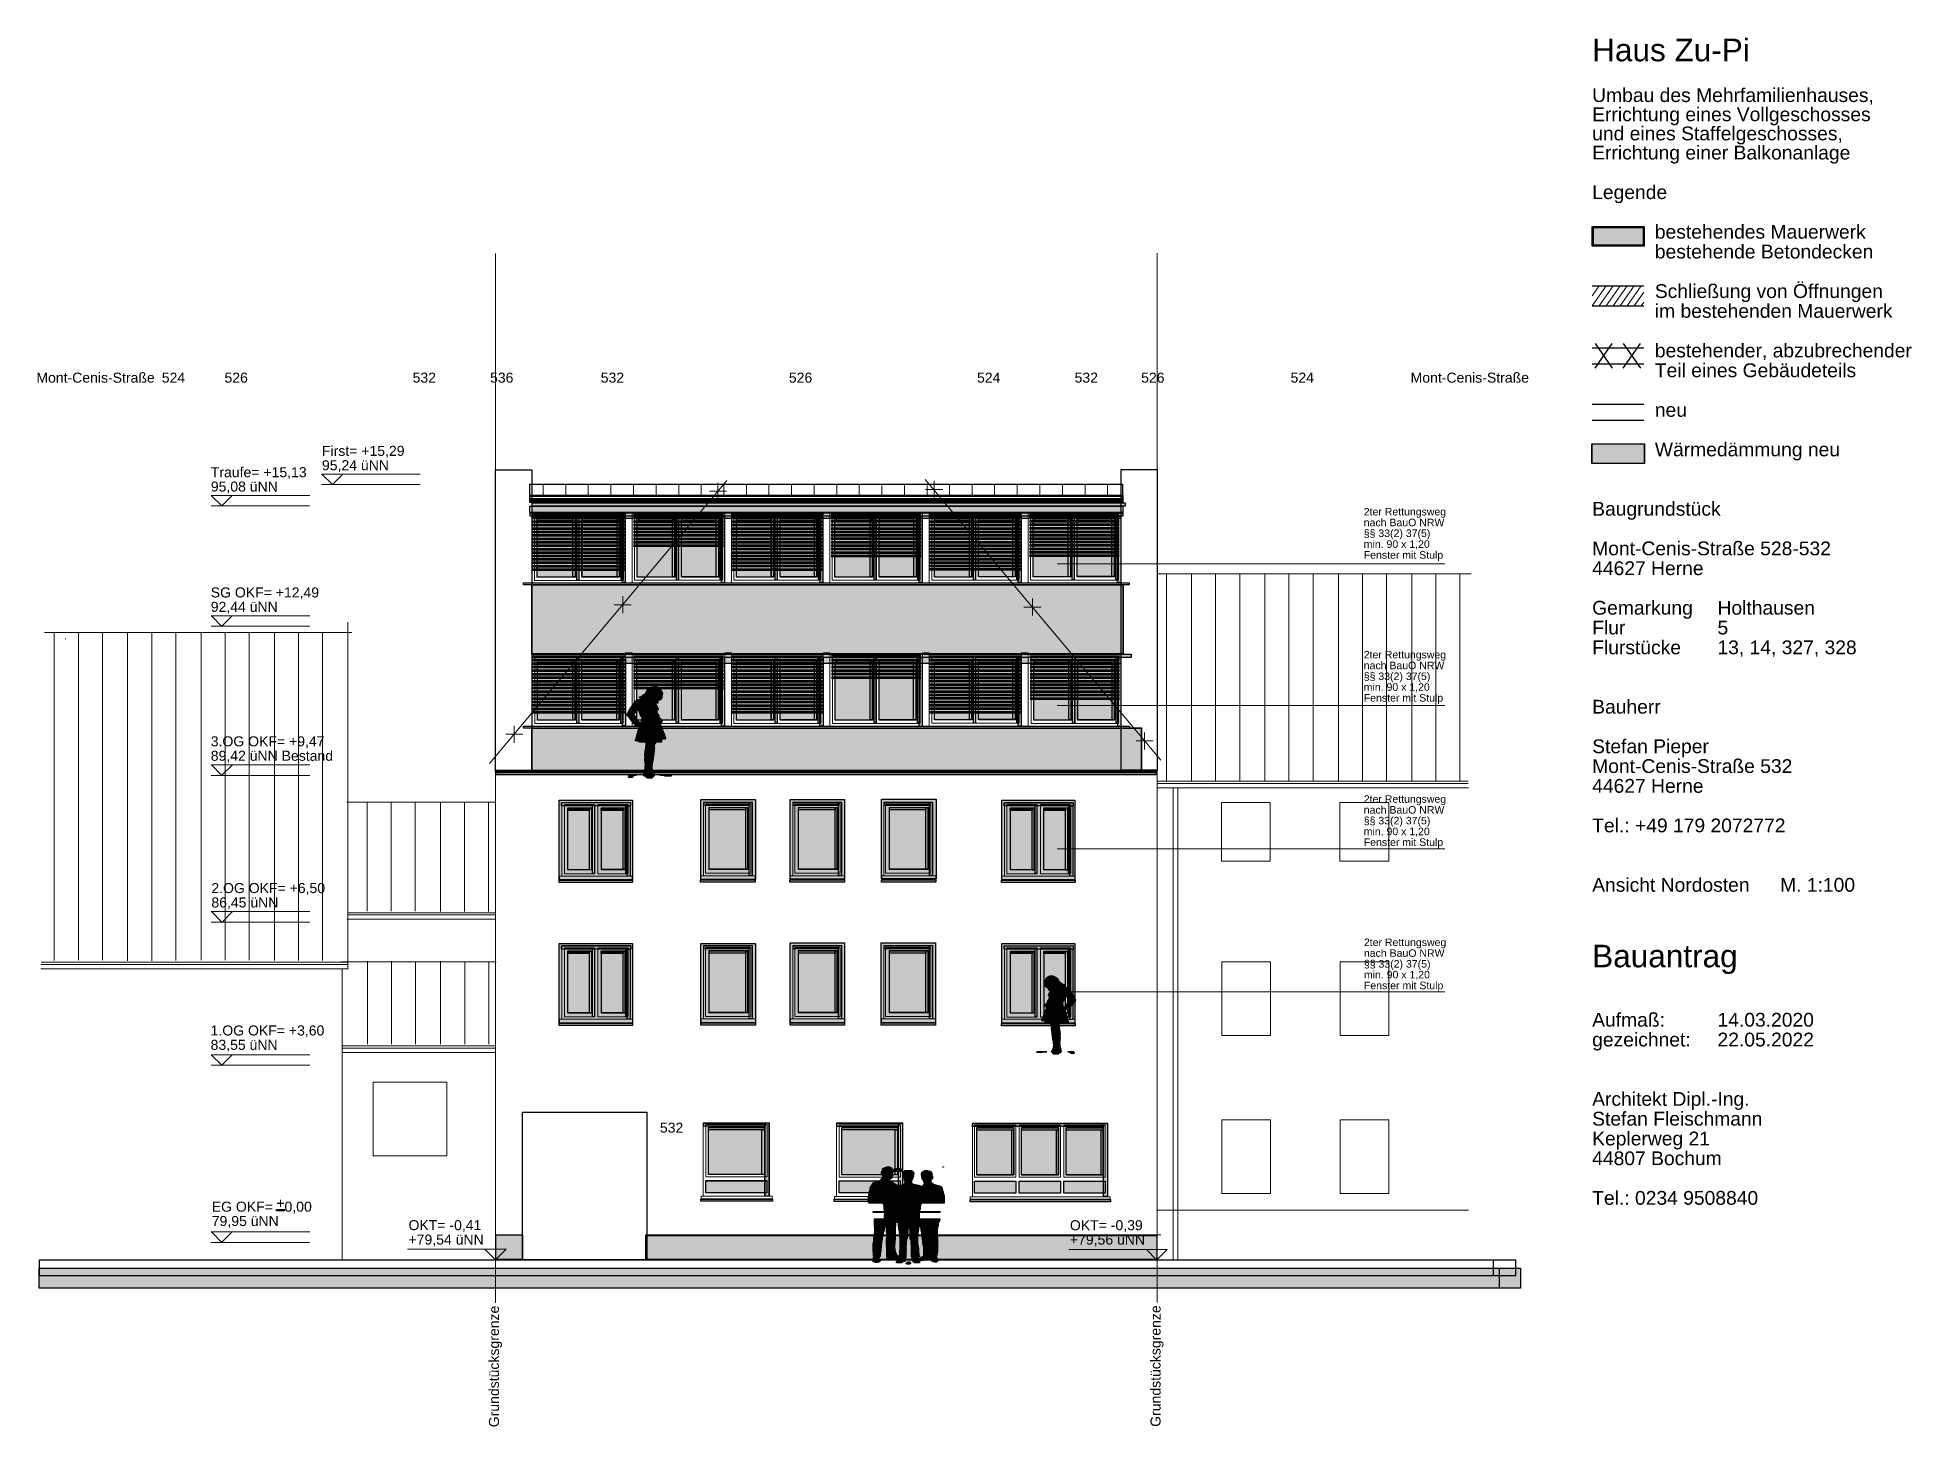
# Model space of a CAD drawing. Header units: millimetres. Extents: x 3716 to 41668, y 402 to 28530.
import ezdxf

# ---------------------------------------------------------------- set-up
doc = ezdxf.new("R2010")
doc.units = ezdxf.units.MM
doc.header["$LTSCALE"] = 50
for name, color, linetype in [('00_Wand_Bestand', 7, 'Continuous'), ('02_Grundstuecksgrenze', 8, 'Continuous'), ('05_Linien_stark', 7, 'Continuous'), ('06_Linien_fein', 3, 'Continuous'), ('07_Bemassung', 6, 'Continuous'), ('10_Text', 7, 'Continuous'), ('12_Plankopf', 140, 'Continuous')]:
    doc.layers.add(name, color=color, linetype=linetype)
doc.styles.add('PLAN', font='arial.ttf')

msp = doc.modelspace()

# ---------------------------------------------------------------- texts
at = {"layer": '10_Text', "style": 'PLAN'}
for s, height, p in [('Mont-Cenis-Straße', 203.2, (3693, 21540)), ('524', 203.2, (6233, 21540)), ('526', 203.2, (7503, 21540)), ('532', 203.2, (11313, 21540)), ('536', 203.2, (12881, 21540)), ('532', 203.2, (15123, 21540)), ('526', 203.2, (18933, 21540)), ('524', 203.2, (22743, 21540)), ('532', 203.2, (24719, 21540)), ('526', 203.2, (26067, 21540)), ('524', 203.2, (29093, 21540)), ('Mont-Cenis-Straße', 203.2, (31524, 21540)), ('First= +15,29', 203.2, (9477, 20057)), ('Traufe= +15,13', 203.2, (7226, 19625)), ('95,24 üNN', 203.2, (9477, 19766)), ('95,08 üNN', 203.2, (7226, 19334)), ('2ter Rettungsweg', 152.4, (30575, 18851)), ('nach BauO NRW', 152.4, (30575, 18632)), ('§§ 33(2) 37(5)', 152.4, (30575, 18414)), ('min. 90 x 1,20', 152.4, (30575, 18195)), ('Fenster mit Stulp', 152.4, (30575, 17976)), ('SG OKF= +12,49', 203.2, (7225, 17190)), ('92,44 üNN', 203.2, (7225, 16899)), ('2ter Rettungsweg', 152.4, (30575, 15956)), ('§§ 33(2) 37(5)', 152.4, (30575, 15518)), ('nach BauO NRW', 152.4, (30575, 15737)), ('min. 90 x 1,20', 152.4, (30575, 15300)), ('Fenster mit Stulp', 152.4, (30575, 15081)), ('3.OG OKF= +9,47', 203.2, (7225, 14175)), ('89,42 üNN Bestand', 203.2, (7225, 13883)), ('2ter Rettungsweg', 152.4, (30575, 13032)), ('nach BauO NRW', 152.4, (30575, 12813)), ('§§ 33(2) 37(5)', 152.4, (30575, 12595)), ('min. 90 x 1,20', 152.4, (30575, 12376)), ('Fenster mit Stulp', 152.4, (30575, 12158)), ('2.OG OKF= +6,50', 203.2, (7237, 11204)), ('86,45 üNN', 203.2, (7237, 10912)), ('2ter Rettungsweg', 152.4, (30578, 10131)), ('nach BauO NRW', 152.4, (30578, 9913)), ('§§ 33(2) 37(5)', 152.4, (30578, 9694)), ('min. 90 x 1,20', 152.4, (30578, 9476)), ('Fenster mit Stulp', 152.4, (30578, 9257)), ('1.OG OKF= +3,60', 203.2, (7222, 8320)), ('83,55 üNN', 203.2, (7222, 8029)), ('532', 203.2, (16321, 6352)), ('532', 203.2, (16321, 6352)), ('EG OKF= ', 203.2, (7245, 4752)), ('+', 203, (8554, 4823)), ('0,00', 203.2, (8719, 4752)), ('79,95 üNN', 203.2, (7245, 4461)), ('OKT= -0,41', 203.2, (11230, 4378)), ('OKT= -0,39', 203.2, (24624, 4376)), ('+79,54 üNN', 203.2, (11230, 4086)), ('+79,56 üNN', 203.2, (24624, 4085))]:
    msp.add_text(s, height=height, dxfattribs=at).set_placement(p)
for p in [(13062, 387), (26460, 395)]:
    msp.add_text('Grundstücksgrenze', height=203.2, rotation=90, dxfattribs=at).set_placement(p)
at = {"layer": '12_Plankopf', "style": 'PLAN'}
for s, height, p in [('Haus Zu-Pi', 457, (35201, 28048)), ('Umbau des Mehrfamilienhauses,', 279.4, (35201, 27223)), ('Errichtung eines Vollgeschosses', 279.4, (35201, 26835)), ('und eines Staffelgeschosses,', 279.4, (35201, 26447)), ('Errichtung einer Balkonanlage', 279.4, (35201, 26059)), ('Legende', 279.3, (35201, 25258)), ('bestehendes Mauerwerk', 279.26, (36470, 24456)), ('bestehende Betondecken', 279.26, (36470, 24055)), ('Schließung von Öffnungen', 279.26, (36470, 23254)), ('im bestehenden Mauerwerk', 279.26, (36470, 22853)), ('bestehender, abzubrechender', 279.26, (36470, 22052)), ('Teil eines Gebäudeteils', 279.26, (36470, 21651)), ('neu', 279.3, (36470, 20849)), ('Wärmedämmung neu', 279.26, (36470, 20048)), ('Baugrundstück', 279.26, (35201, 18846)), ('Mont-Cenis-Straße 528-532', 279.26, (35201, 18044)), ('44627 Herne', 279.26, (35201, 17643)), ('Gemarkung', 279.3, (35201, 16842)), ('Holthausen', 279.3, (37739, 16842)), ('Flur', 279.3, (35201, 16441)), ('5', 279, (37739, 16441)), ('Flurstücke', 279.3, (35201, 16040)), ('13, 14, 327, 328', 279.26, (37738, 16040)), ('Bauherr', 279.3, (35201, 14838)), ('Stefan Pieper', 279.26, (35201, 14037)), ('Mont-Cenis-Straße 532', 279.26, (35201, 13636)), ('44627 Herne', 279.26, (35201, 13235)), ('Tel.: +49 179 2072772', 279.26, (35201, 12434)), ('Ansicht Nordosten', 279.26, (35201, 11231)), ('M. 1:100', 279.3, (39007, 11231)), ('Bauantrag', 457, (35201, 9701)), ('Aufmaß:', 279.3, (35201, 8499)), ('14.03.2020', 279.3, (37739, 8499)), ('gezeichnet:', 279.26, (35201, 8098)), ('22.05.2022', 279.3, (37739, 8098)), ('Architekt Dipl.-Ing.', 279.26, (35201, 6896)), ('Stefan Fleischmann', 279.26, (35201, 6495)), ('Keplerweg 21', 279.26, (35201, 6094)), ('44807 Bochum', 279.26, (35201, 5694)), ('Tel.: 0234 9508840', 279.26, (35201, 4892))]:
    msp.add_text(s, height=height, dxfattribs=at).set_placement(p)

# ---------------------------------------------------------------- hatches: boundary and pattern name
at = {"layer": '00_Wand_Bestand'}
for points in [[(13736, 19109), (25742, 19109), (25742, 19041), (13736, 19041)], [(13737, 19109), (25655, 19109), (25655, 18788), (13737, 18788)], [(13694, 18904), (25696, 18904), (25696, 18837), (13694, 18837)], [(15558, 18836), (15620, 18836), (15620, 17491), (15558, 17491)], [(17570, 18837), (17632, 18837), (17632, 17487), (17570, 17487)], [(19559, 18837), (19620, 18837), (19620, 17493), (19559, 17493)], [(21571, 18837), (21633, 18837), (21633, 17490), (21571, 17490)], [(23575, 18837), (23636, 18837), (23636, 17493), (23575, 17493)], [(25590, 18837), (25655, 18837), (25655, 17493), (25590, 17493)], [(13735, 16043), (25865, 16043), (25865, 15975), (13735, 15975)], [(13736, 16040), (25656, 16040), (25656, 15850), (13736, 15850)], [(15561, 15979), (15624, 15979), (15624, 14588), (15561, 14588)], [(17569, 15975), (17631, 15975), (17631, 14587), (17569, 14587)], [(19563, 15977), (19625, 15977), (19625, 14589), (19563, 14589)], [(21572, 15975), (21634, 15975), (21634, 14577), (21572, 14577)], [(23576, 15975), (23638, 15975), (23638, 14585), (23576, 14585)], [(25596, 15976), (25658, 15976), (25658, 14580), (25596, 14580)], [(15947, 15187), (16358, 15187), (16358, 15181), (15947, 15181)], [(15954, 15193), (16358, 15193), (16358, 15187), (15954, 15187)], [(15961, 15199), (16358, 15199), (16358, 15193), (15961, 15193)], [(15968, 15205), (16358, 15205), (16358, 15199), (15968, 15199)], [(15974, 15211), (16358, 15211), (16358, 15205), (15974, 15205)], [(15981, 15217), (16365, 15217), (16365, 15211), (15981, 15211)], [(15988, 15223), (16365, 15223), (16365, 15217), (15988, 15217)], [(16002, 15229), (16365, 15229), (16365, 15223), (16002, 15223)], [(16016, 15235), (16365, 15235), (16365, 15229), (16016, 15229)], [(16022, 15241), (16365, 15241), (16365, 15235), (16022, 15235)], [(16029, 15247), (16372, 15247), (16372, 15241), (16029, 15241)], [(16036, 15260), (16365, 15260), (16365, 15253), (16036, 15253)], [(16036, 15253), (16372, 15253), (16372, 15247), (16036, 15247)], [(16043, 15272), (16365, 15272), (16365, 15266), (16043, 15266)], [(16043, 15266), (16365, 15266), (16365, 15260), (16043, 15260)], [(16050, 15284), (16358, 15284), (16358, 15278), (16050, 15278)], [(16050, 15278), (16358, 15278), (16358, 15272), (16050, 15272)], [(16057, 15302), (16345, 15302), (16345, 15296), (16057, 15296)], [(16057, 15296), (16345, 15296), (16345, 15290), (16057, 15290)], [(16057, 15290), (16352, 15290), (16352, 15284), (16057, 15284)], [(16064, 15314), (16338, 15314), (16338, 15308), (16064, 15308)], [(16064, 15308), (16338, 15308), (16338, 15302), (16064, 15302)], [(16070, 15326), (16331, 15326), (16331, 15320), (16070, 15320)], [(16070, 15320), (16338, 15320), (16338, 15314), (16070, 15314)], [(16077, 15332), (16331, 15332), (16331, 15326), (16077, 15326)], [(16084, 15338), (16331, 15338), (16331, 15332), (16084, 15332)], [(16091, 15345), (16331, 15345), (16331, 15338), (16091, 15338)], [(16105, 15351), (16317, 15351), (16317, 15345), (16105, 15345)], [(16112, 15357), (16310, 15357), (16310, 15351), (16112, 15351)], [(16125, 15363), (16304, 15363), (16304, 15357), (16125, 15357)], [(16132, 15369), (16297, 15369), (16297, 15363), (16132, 15363)], [(16153, 15375), (16283, 15375), (16283, 15369), (16153, 15369)], [(16160, 15381), (16276, 15381), (16276, 15375), (16160, 15375)], [(16173, 15387), (16262, 15387), (16262, 15381), (16173, 15381)], [(15707, 14925), (16283, 14925), (16283, 14919), (15707, 14919)], [(15707, 14919), (16276, 14919), (16276, 14913), (15707, 14913)], [(15707, 14913), (16269, 14913), (16269, 14907), (15707, 14907)], [(15714, 14931), (16283, 14931), (16283, 14925), (15714, 14925)], [(15721, 14944), (16283, 14944), (16283, 14938), (15721, 14938)], [(15721, 14938), (16283, 14938), (16283, 14931), (15721, 14931)], [(15728, 14956), (16276, 14956), (16276, 14950), (15728, 14950)], [(15728, 14950), (16276, 14950), (16276, 14944), (15728, 14944)], [(15734, 14962), (16269, 14962), (16269, 14956), (15734, 14956)], [(15741, 14968), (16269, 14968), (16269, 14962), (15741, 14962)], [(15748, 14980), (16262, 14980), (16262, 14974), (15748, 14974)], [(15748, 14974), (16262, 14974), (16262, 14968), (15748, 14968)], [(15755, 14992), (16256, 14992), (16256, 14986), (15755, 14986)], [(15755, 14986), (16256, 14986), (16256, 14980), (15755, 14980)], [(15762, 15004), (16249, 15004), (16249, 14998), (15762, 14998)], [(15762, 14998), (16256, 14998), (16256, 14992), (15762, 14992)], [(15769, 15017), (16242, 15017), (16242, 15010), (15769, 15010)], [(15769, 15010), (16249, 15010), (16249, 15004), (15769, 15004)], [(15776, 15023), (16242, 15023), (16242, 15017), (15776, 15017)], [(15782, 15029), (16235, 15029), (16235, 15023), (15782, 15023)], [(15789, 15035), (16235, 15035), (16235, 15029), (15789, 15029)], [(15796, 15047), (16228, 15047), (16228, 15041), (15796, 15041)], [(15796, 15041), (16228, 15041), (16228, 15035), (15796, 15035)], [(15810, 15059), (16283, 15059), (16283, 15053), (15810, 15053)], [(15817, 15083), (16269, 15083), (16269, 15077), (15817, 15077)], [(15817, 15077), (16269, 15077), (16269, 15071), (15817, 15071)], [(15817, 15071), (16276, 15071), (16276, 15065), (15817, 15065)], [(15817, 15065), (16283, 15065), (16283, 15059), (15817, 15059)], [(15824, 15089), (16269, 15089), (16269, 15083), (15824, 15083)], [(15830, 15096), (16276, 15096), (16276, 15089), (15830, 15089)], [(15837, 15102), (16290, 15102), (16290, 15096), (15837, 15096)], [(15844, 15108), (16304, 15108), (16304, 15102), (15844, 15102)], [(15858, 15114), (16310, 15114), (16310, 15108), (15858, 15108)], [(15878, 15120), (16324, 15120), (16324, 15114), (15878, 15114)], [(15906, 15174), (16358, 15174), (16358, 15168), (15906, 15168)], [(15906, 15168), (16358, 15168), (16358, 15162), (15906, 15162)], [(15906, 15162), (16358, 15162), (16358, 15156), (15906, 15156)], [(15906, 15126), (16331, 15126), (16331, 15120), (15906, 15120)], [(15913, 15156), (16358, 15156), (16358, 15150), (15913, 15150)], [(15926, 15132), (16338, 15132), (16338, 15126), (15926, 15126)], [(15940, 15150), (16352, 15150), (16352, 15144), (15940, 15144)], [(15947, 15138), (16345, 15138), (16345, 15132), (15947, 15132)], [(15954, 15144), (16345, 15144), (16345, 15138), (15954, 15138)], [(15707, 14755), (15830, 14755), (15830, 14749), (15707, 14749)], [(15707, 14749), (15837, 14749), (15837, 14743), (15707, 14743)], [(15796, 14640), (16324, 14640), (16324, 14634), (15796, 14634)], [(15803, 14634), (16324, 14634), (16324, 14628), (15803, 14628)], [(15803, 14628), (16324, 14628), (16324, 14622), (15803, 14622)], [(15810, 14622), (16324, 14622), (16324, 14616), (15810, 14616)], [(15817, 14616), (16331, 14616), (16331, 14610), (15817, 14610)], [(15858, 14427), (16406, 14427), (16406, 14421), (15858, 14421)], [(15865, 14445), (16400, 14445), (16400, 14439), (15865, 14439)], [(15865, 14439), (16400, 14439), (16400, 14433), (15865, 14433)], [(15865, 14433), (16406, 14433), (16406, 14427), (15865, 14427)], [(15872, 14597), (16338, 14597), (16338, 14591), (15872, 14591)], [(15872, 14482), (16386, 14482), (16386, 14476), (15872, 14476)], [(15872, 14476), (16386, 14476), (16386, 14470), (15872, 14470)], [(15872, 14470), (16386, 14470), (16386, 14464), (15872, 14464)], [(15872, 14464), (16393, 14464), (16393, 14458), (15872, 14458)], [(15872, 14458), (16393, 14458), (16393, 14452), (15872, 14452)], [(15872, 14452), (16393, 14452), (16393, 14445), (15872, 14445)], [(15878, 14488), (16379, 14488), (16379, 14482), (15878, 14482)], [(15885, 14591), (16345, 14591), (16345, 14585), (15885, 14585)], [(15885, 14518), (16365, 14518), (16365, 14512), (15885, 14512)], [(15885, 14512), (16372, 14512), (16372, 14506), (15885, 14506)], [(15885, 14506), (16372, 14506), (16372, 14500), (15885, 14500)], [(15885, 14500), (16372, 14500), (16372, 14494), (15885, 14494)], [(15885, 14494), (16379, 14494), (16379, 14488), (15885, 14488)], [(15892, 14537), (16365, 14537), (16365, 14531), (15892, 14531)], [(15892, 14531), (16365, 14531), (16365, 14524), (15892, 14524)], [(15892, 14524), (16365, 14524), (16365, 14518), (15892, 14518)], [(15899, 14549), (16358, 14549), (16358, 14543), (15899, 14543)], [(15899, 14543), (16358, 14543), (16358, 14537), (15899, 14537)], [(15906, 14585), (16345, 14585), (16345, 14579), (15906, 14579)], [(15906, 14567), (16345, 14567), (16345, 14561), (15906, 14561)], [(15906, 14561), (16352, 14561), (16352, 14555), (15906, 14555)], [(15906, 14555), (16352, 14555), (16352, 14549), (15906, 14549)], [(15913, 14579), (16345, 14579), (16345, 14573), (15913, 14573)], [(15961, 14755), (15995, 14755), (15995, 14749), (15961, 14749)], [(15961, 14749), (15995, 14749), (15995, 14743), (15961, 14743)], [(16002, 14755), (16310, 14755), (16310, 14749), (16002, 14749)], [(16002, 14749), (16310, 14749), (16310, 14743), (16002, 14743)], [(15830, 14312), (16352, 14312), (16352, 14306), (15830, 14306)], [(15830, 14306), (16352, 14306), (16352, 14300), (15830, 14300)], [(15830, 14300), (16352, 14300), (16352, 14294), (15830, 14294)], [(15830, 14294), (16352, 14294), (16352, 14287), (15830, 14287)], [(15837, 14348), (16434, 14348), (16434, 14342), (15837, 14342)], [(15837, 14342), (16434, 14342), (16434, 14336), (15837, 14336)], [(15837, 14336), (16434, 14336), (16434, 14330), (15837, 14330)], [(15837, 14330), (16427, 14330), (16427, 14324), (15837, 14324)], [(15837, 14324), (16393, 14324), (16393, 14318), (15837, 14318)], [(15837, 14318), (16365, 14318), (16365, 14312), (15837, 14312)], [(15844, 14366), (16427, 14366), (16427, 14360), (15844, 14360)], [(15844, 14360), (16427, 14360), (16427, 14354), (15844, 14354)], [(15844, 14354), (16427, 14354), (16427, 14348), (15844, 14348)], [(15851, 14397), (16413, 14397), (16413, 14391), (15851, 14391)], [(15851, 14391), (16420, 14391), (16420, 14385), (15851, 14385)], [(15851, 14385), (16420, 14385), (16420, 14379), (15851, 14379)], [(15851, 14379), (16420, 14379), (16420, 14373), (15851, 14373)], [(15851, 14373), (16420, 14373), (16420, 14366), (15851, 14366)], [(15851, 14287), (16352, 14287), (16352, 14281), (15851, 14281)], [(15858, 14421), (16406, 14421), (16406, 14415), (15858, 14415)], [(15858, 14415), (16413, 14415), (16413, 14409), (15858, 14409)], [(15858, 14409), (16413, 14409), (16413, 14403), (15858, 14403)], [(15858, 14403), (16413, 14403), (16413, 14397), (15858, 14397)], [(15885, 14281), (16352, 14281), (16352, 14275), (15885, 14275)], [(15899, 14275), (16352, 14275), (16352, 14269), (15899, 14269)], [(15906, 14269), (16352, 14269), (16352, 14263), (15906, 14263)], [(15686, 13577), (15693, 13577), (15693, 13571), (15686, 13571)], [(15686, 13552), (15769, 13552), (15769, 13546), (15686, 13546)], [(15693, 13589), (15837, 13589), (15837, 13583), (15693, 13583)], [(15700, 13577), (15796, 13577), (15796, 13571), (15700, 13571)], [(16324, 13589), (16400, 13589), (16400, 13583), (16324, 13583)], [(16406, 13589), (16550, 13589), (16550, 13583), (16406, 13583)], [(16420, 13577), (16550, 13577), (16550, 13571), (16420, 13571)], [(24160, 9493), (24346, 9493), (24346, 9488), (24160, 9488)], [(24160, 9493), (24346, 9493), (24346, 9488), (24160, 9488)], [(24166, 9498), (24340, 9498), (24340, 9493), (24166, 9493)], [(24166, 9498), (24340, 9498), (24340, 9493), (24166, 9493)], [(24172, 9503), (24328, 9503), (24328, 9498), (24172, 9498)], [(24172, 9503), (24328, 9503), (24328, 9498), (24172, 9498)], [(24178, 9508), (24322, 9508), (24322, 9503), (24178, 9503)], [(24178, 9508), (24322, 9508), (24322, 9503), (24178, 9503)], [(24190, 9514), (24304, 9514), (24304, 9508), (24190, 9508)], [(24190, 9514), (24304, 9514), (24304, 9508), (24190, 9508)], [(24196, 9519), (24298, 9519), (24298, 9514), (24196, 9514)], [(24196, 9519), (24298, 9519), (24298, 9514), (24196, 9514)], [(24208, 9524), (24286, 9524), (24286, 9519), (24208, 9519)], [(24208, 9524), (24286, 9524), (24286, 9519), (24208, 9519)], [(24112, 9410), (24406, 9410), (24406, 9405), (24112, 9405)], [(24112, 9410), (24406, 9410), (24406, 9405), (24112, 9405)], [(24112, 9405), (24412, 9405), (24412, 9400), (24112, 9400)], [(24112, 9405), (24412, 9405), (24412, 9400), (24112, 9400)], [(24118, 9426), (24400, 9426), (24400, 9420), (24118, 9420)], [(24118, 9426), (24400, 9426), (24400, 9420), (24118, 9420)], [(24118, 9420), (24400, 9420), (24400, 9415), (24118, 9415)], [(24118, 9420), (24400, 9420), (24400, 9415), (24118, 9415)], [(24118, 9415), (24406, 9415), (24406, 9410), (24118, 9410)], [(24118, 9415), (24406, 9415), (24406, 9410), (24118, 9410)], [(24118, 9400), (24418, 9400), (24418, 9394), (24118, 9394)], [(24118, 9400), (24418, 9400), (24418, 9394), (24118, 9394)], [(24118, 9394), (24424, 9394), (24424, 9389), (24118, 9389)], [(24118, 9394), (24424, 9394), (24424, 9389), (24118, 9389)], [(24118, 9389), (24436, 9389), (24436, 9384), (24118, 9384)], [(24118, 9389), (24436, 9389), (24436, 9384), (24118, 9384)], [(24118, 9384), (24448, 9384), (24448, 9379), (24118, 9379)], [(24118, 9384), (24448, 9384), (24448, 9379), (24118, 9379)], [(24118, 9379), (24454, 9379), (24454, 9374), (24118, 9374)], [(24118, 9379), (24454, 9379), (24454, 9374), (24118, 9374)], [(24124, 9436), (24394, 9436), (24394, 9431), (24124, 9431)], [(24124, 9436), (24394, 9436), (24394, 9431), (24124, 9431)], [(24124, 9431), (24394, 9431), (24394, 9426), (24124, 9426)], [(24124, 9431), (24394, 9431), (24394, 9426), (24124, 9426)], [(24124, 9374), (24460, 9374), (24460, 9369), (24124, 9369)], [(24124, 9374), (24460, 9374), (24460, 9369), (24124, 9369)], [(24124, 9369), (24466, 9369), (24466, 9363), (24124, 9363)], [(24124, 9369), (24466, 9369), (24466, 9363), (24124, 9363)], [(24124, 9363), (24472, 9363), (24472, 9358), (24124, 9358)], [(24124, 9363), (24472, 9363), (24472, 9358), (24124, 9358)], [(24124, 9358), (24478, 9358), (24478, 9353), (24124, 9353)], [(24124, 9358), (24478, 9358), (24478, 9353), (24124, 9353)], [(24124, 9353), (24484, 9353), (24484, 9348), (24124, 9348)], [(24124, 9353), (24484, 9353), (24484, 9348), (24124, 9348)], [(24124, 9343), (24520, 9343), (24520, 9338), (24124, 9338)], [(24124, 9343), (24520, 9343), (24520, 9338), (24124, 9338)], [(24124, 9338), (24520, 9338), (24520, 9332), (24124, 9332)], [(24124, 9338), (24520, 9338), (24520, 9332), (24124, 9332)], [(24124, 9332), (24520, 9332), (24520, 9327), (24124, 9327)], [(24124, 9332), (24520, 9332), (24520, 9327), (24124, 9327)], [(24124, 9327), (24514, 9327), (24514, 9322), (24124, 9322)], [(24124, 9327), (24514, 9327), (24514, 9322), (24124, 9322)], [(24130, 9441), (24388, 9441), (24388, 9436), (24130, 9436)], [(24130, 9441), (24388, 9441), (24388, 9436), (24130, 9436)], [(24130, 9322), (24490, 9322), (24490, 9317), (24130, 9317)], [(24130, 9322), (24490, 9322), (24490, 9317), (24130, 9317)], [(24136, 9451), (24388, 9451), (24388, 9446), (24136, 9446)], [(24136, 9451), (24388, 9451), (24388, 9446), (24136, 9446)], [(24136, 9446), (24388, 9446), (24388, 9441), (24136, 9441)], [(24136, 9446), (24388, 9446), (24388, 9441), (24136, 9441)], [(24136, 9317), (24478, 9317), (24478, 9312), (24136, 9312)], [(24136, 9317), (24478, 9317), (24478, 9312), (24136, 9312)], [(24136, 9312), (24484, 9312), (24484, 9306), (24136, 9306)], [(24136, 9312), (24484, 9312), (24484, 9306), (24136, 9306)], [(24142, 9467), (24376, 9467), (24376, 9462), (24142, 9462)], [(24142, 9467), (24376, 9467), (24376, 9462), (24142, 9462)], [(24142, 9462), (24382, 9462), (24382, 9457), (24142, 9457)], [(24142, 9462), (24382, 9462), (24382, 9457), (24142, 9457)], [(24142, 9457), (24382, 9457), (24382, 9451), (24142, 9451)], [(24142, 9457), (24382, 9457), (24382, 9451), (24142, 9451)], [(24142, 9306), (24502, 9306), (24502, 9301), (24142, 9301)], [(24142, 9306), (24502, 9306), (24502, 9301), (24142, 9301)], [(24148, 9488), (24358, 9488), (24358, 9483), (24148, 9483)], [(24148, 9488), (24358, 9488), (24358, 9483), (24148, 9483)], [(24148, 9483), (24364, 9483), (24364, 9477), (24148, 9477)], [(24148, 9483), (24364, 9483), (24364, 9477), (24148, 9477)], [(24148, 9477), (24370, 9477), (24370, 9472), (24148, 9472)], [(24148, 9477), (24370, 9477), (24370, 9472), (24148, 9472)], [(24148, 9472), (24376, 9472), (24376, 9467), (24148, 9467)], [(24148, 9472), (24376, 9472), (24376, 9467), (24148, 9467)], [(24148, 9301), (24520, 9301), (24520, 9296), (24148, 9296)], [(24148, 9301), (24520, 9301), (24520, 9296), (24148, 9296)], [(24154, 9296), (24544, 9296), (24544, 9291), (24154, 9291)], [(24154, 9296), (24544, 9296), (24544, 9291), (24154, 9291)], [(24166, 9291), (24562, 9291), (24562, 9286), (24166, 9286)], [(24166, 9291), (24562, 9291), (24562, 9286), (24166, 9286)], [(24172, 9286), (24574, 9286), (24574, 9281), (24172, 9281)], [(24172, 9286), (24574, 9286), (24574, 9281), (24172, 9281)], [(24184, 9281), (24580, 9281), (24580, 9275), (24184, 9275)], [(24184, 9281), (24580, 9281), (24580, 9275), (24184, 9275)], [(24190, 9250), (24598, 9250), (24598, 9244), (24190, 9244)], [(24190, 9250), (24598, 9250), (24598, 9244), (24190, 9244)], [(24190, 9244), (24604, 9244), (24604, 9239), (24190, 9239)], [(24190, 9244), (24604, 9244), (24604, 9239), (24190, 9239)], [(24190, 9146), (24682, 9146), (24682, 9141), (24190, 9141)], [(24190, 9146), (24682, 9146), (24682, 9141), (24190, 9141)], [(24190, 9141), (24682, 9141), (24682, 9136), (24190, 9136)], [(24190, 9141), (24682, 9141), (24682, 9136), (24190, 9136)], [(24190, 9136), (24688, 9136), (24688, 9130), (24190, 9130)], [(24190, 9136), (24688, 9136), (24688, 9130), (24190, 9130)], [(24190, 9130), (24694, 9130), (24694, 9125), (24190, 9125)], [(24190, 9130), (24694, 9130), (24694, 9125), (24190, 9125)], [(24196, 9275), (24586, 9275), (24586, 9270), (24196, 9270)], [(24196, 9275), (24586, 9275), (24586, 9270), (24196, 9270)], [(24196, 9255), (24598, 9255), (24598, 9250), (24196, 9250)], [(24196, 9255), (24598, 9255), (24598, 9250), (24196, 9250)], [(24196, 9156), (24676, 9156), (24676, 9151), (24196, 9151)], [(24196, 9156), (24676, 9156), (24676, 9151), (24196, 9151)], [(24196, 9151), (24676, 9151), (24676, 9146), (24196, 9146)], [(24196, 9151), (24676, 9151), (24676, 9146), (24196, 9146)], [(24196, 9125), (24694, 9125), (24694, 9120), (24196, 9120)], [(24196, 9125), (24694, 9125), (24694, 9120), (24196, 9120)], [(24202, 9270), (24592, 9270), (24592, 9265), (24202, 9265)], [(24202, 9270), (24592, 9270), (24592, 9265), (24202, 9265)], [(24202, 9265), (24598, 9265), (24598, 9260), (24202, 9260)], [(24202, 9265), (24598, 9265), (24598, 9260), (24202, 9260)], [(24202, 9260), (24598, 9260), (24598, 9255), (24202, 9255)], [(24202, 9260), (24598, 9260), (24598, 9255), (24202, 9255)], [(24202, 9167), (24664, 9167), (24664, 9161), (24202, 9161)], [(24202, 9167), (24664, 9167), (24664, 9161), (24202, 9161)], [(24202, 9162), (24670, 9162), (24670, 9156), (24202, 9156)], [(24202, 9162), (24670, 9162), (24670, 9156), (24202, 9156)], [(24202, 9120), (24694, 9120), (24694, 9115), (24202, 9115)], [(24202, 9120), (24694, 9120), (24694, 9115), (24202, 9115)], [(24208, 9177), (24658, 9177), (24658, 9172), (24208, 9172)], [(24208, 9177), (24658, 9177), (24658, 9172), (24208, 9172)], [(24208, 9172), (24658, 9172), (24658, 9167), (24208, 9167)], [(24208, 9172), (24658, 9172), (24658, 9167), (24208, 9167)], [(24214, 9193), (24646, 9193), (24646, 9187), (24214, 9187)], [(24214, 9193), (24646, 9193), (24646, 9187), (24214, 9187)], [(24214, 9187), (24652, 9187), (24652, 9182), (24214, 9182)], [(24214, 9187), (24652, 9187), (24652, 9182), (24214, 9182)], [(24214, 9182), (24652, 9182), (24652, 9177), (24214, 9177)], [(24214, 9182), (24652, 9182), (24652, 9177), (24214, 9177)], [(24220, 9203), (24640, 9203), (24640, 9198), (24220, 9198)], [(24220, 9203), (24640, 9203), (24640, 9198), (24220, 9198)], [(24220, 9198), (24646, 9198), (24646, 9193), (24220, 9193)], [(24220, 9198), (24646, 9198), (24646, 9193), (24220, 9193)], [(24226, 9213), (24634, 9213), (24634, 9208), (24226, 9208)], [(24226, 9213), (24634, 9213), (24634, 9208), (24226, 9208)], [(24226, 9208), (24640, 9208), (24640, 9203), (24226, 9203)], [(24226, 9208), (24640, 9208), (24640, 9203), (24226, 9203)], [(24232, 9224), (24622, 9224), (24622, 9218), (24232, 9218)], [(24232, 9224), (24622, 9224), (24622, 9218), (24232, 9218)], [(24232, 9218), (24628, 9218), (24628, 9213), (24232, 9213)], [(24232, 9218), (24628, 9218), (24628, 9213), (24232, 9213)], [(24238, 9234), (24616, 9234), (24616, 9229), (24238, 9229)], [(24238, 9234), (24616, 9234), (24616, 9229), (24238, 9229)], [(24238, 9229), (24616, 9229), (24616, 9224), (24238, 9224)], [(24238, 9229), (24616, 9229), (24616, 9224), (24238, 9224)], [(24094, 8737), (24550, 8737), (24550, 8732), (24094, 8732)], [(24094, 8737), (24550, 8737), (24550, 8732), (24094, 8732)], [(24094, 8732), (24550, 8732), (24550, 8727), (24094, 8727)], [(24094, 8732), (24550, 8732), (24550, 8727), (24094, 8727)], [(24100, 8752), (24550, 8752), (24550, 8747), (24100, 8747)], [(24100, 8752), (24550, 8752), (24550, 8747), (24100, 8747)], [(24100, 8747), (24550, 8747), (24550, 8742), (24100, 8742)], [(24100, 8747), (24550, 8747), (24550, 8742), (24100, 8742)], [(24100, 8742), (24550, 8742), (24550, 8737), (24100, 8737)], [(24100, 8742), (24550, 8742), (24550, 8737), (24100, 8737)], [(24106, 8763), (24538, 8763), (24538, 8758), (24106, 8758)], [(24106, 8763), (24538, 8763), (24538, 8758), (24106, 8758)], [(24106, 8758), (24544, 8758), (24544, 8752), (24106, 8752)], [(24106, 8758), (24544, 8758), (24544, 8752), (24106, 8752)], [(24112, 8778), (24538, 8778), (24538, 8773), (24112, 8773)], [(24112, 8778), (24538, 8778), (24538, 8773), (24112, 8773)], [(24112, 8773), (24538, 8773), (24538, 8768), (24112, 8768)], [(24112, 8773), (24538, 8773), (24538, 8768), (24112, 8768)], [(24112, 8768), (24538, 8768), (24538, 8763), (24112, 8763)], [(24112, 8768), (24538, 8768), (24538, 8763), (24112, 8763)], [(24118, 8799), (24532, 8799), (24532, 8794), (24118, 8794)], [(24118, 8799), (24532, 8799), (24532, 8794), (24118, 8794)], [(24118, 8794), (24532, 8794), (24532, 8789), (24118, 8789)], [(24118, 8794), (24532, 8794), (24532, 8789), (24118, 8789)], [(24118, 8789), (24532, 8789), (24532, 8784), (24118, 8784)], [(24118, 8789), (24532, 8789), (24532, 8784), (24118, 8784)], [(24118, 8784), (24538, 8784), (24538, 8778), (24118, 8778)], [(24118, 8784), (24538, 8784), (24538, 8778), (24118, 8778)], [(24124, 8809), (24526, 8809), (24526, 8804), (24124, 8804)], [(24124, 8809), (24526, 8809), (24526, 8804), (24124, 8804)], [(24124, 8804), (24526, 8804), (24526, 8799), (24124, 8799)], [(24124, 8804), (24526, 8804), (24526, 8799), (24124, 8799)], [(24130, 8820), (24520, 8820), (24520, 8815), (24130, 8815)], [(24130, 8820), (24520, 8820), (24520, 8815), (24130, 8815)], [(24130, 8815), (24520, 8815), (24520, 8809), (24130, 8809)], [(24130, 8815), (24520, 8815), (24520, 8809), (24130, 8809)], [(24136, 8846), (24538, 8846), (24538, 8840), (24136, 8840)], [(24136, 8846), (24538, 8846), (24538, 8840), (24136, 8840)], [(24136, 8840), (24520, 8840), (24520, 8835), (24136, 8835)], [(24136, 8840), (24520, 8840), (24520, 8835), (24136, 8835)], [(24136, 8835), (24514, 8835), (24514, 8830), (24136, 8830)], [(24136, 8835), (24514, 8835), (24514, 8830), (24136, 8830)], [(24136, 8825), (24520, 8825), (24520, 8820), (24136, 8820)], [(24136, 8825), (24520, 8825), (24520, 8820), (24136, 8820)], [(24142, 8851), (24550, 8851), (24550, 8846), (24142, 8846)], [(24142, 8851), (24550, 8851), (24550, 8846), (24142, 8846)], [(24148, 8866), (24598, 8866), (24598, 8861), (24148, 8861)], [(24148, 8866), (24598, 8866), (24598, 8861), (24148, 8861)], [(24154, 8887), (24616, 8887), (24616, 8882), (24154, 8882)], [(24154, 8887), (24616, 8887), (24616, 8882), (24154, 8882)], [(24154, 8882), (24610, 8882), (24610, 8877), (24154, 8877)], [(24154, 8882), (24610, 8882), (24610, 8877), (24154, 8877)], [(24154, 8877), (24610, 8877), (24610, 8872), (24154, 8872)], [(24154, 8877), (24610, 8877), (24610, 8872), (24154, 8872)], [(24154, 8872), (24604, 8872), (24604, 8866), (24154, 8866)], [(24154, 8872), (24604, 8872), (24604, 8866), (24154, 8866)], [(24166, 8985), (24436, 8985), (24436, 8980), (24166, 8980)], [(24166, 8985), (24436, 8985), (24436, 8980), (24166, 8980)], [(24166, 8980), (24436, 8980), (24436, 8975), (24166, 8975)], [(24166, 8980), (24436, 8980), (24436, 8975), (24166, 8975)], [(24442, 8985), (24472, 8985), (24472, 8980), (24442, 8980)], [(24442, 8985), (24472, 8985), (24472, 8980), (24442, 8980)], [(24442, 8980), (24472, 8980), (24472, 8975), (24442, 8975)], [(24442, 8980), (24472, 8980), (24472, 8975), (24442, 8975)], [(24580, 8980), (24694, 8980), (24694, 8975), (24580, 8975)], [(24580, 8980), (24694, 8980), (24694, 8975), (24580, 8975)], [(24586, 8985), (24694, 8985), (24694, 8980), (24586, 8980)], [(24586, 8985), (24694, 8985), (24694, 8980), (24586, 8980)], [(24058, 8639), (24580, 8639), (24580, 8633), (24058, 8633)], [(24058, 8639), (24580, 8639), (24580, 8633), (24058, 8633)], [(24058, 8633), (24580, 8633), (24580, 8628), (24058, 8628)], [(24058, 8633), (24580, 8633), (24580, 8628), (24058, 8628)], [(24058, 8628), (24580, 8628), (24580, 8623), (24058, 8623)], [(24058, 8628), (24580, 8628), (24580, 8623), (24058, 8623)], [(24064, 8654), (24574, 8654), (24574, 8649), (24064, 8649)], [(24064, 8654), (24574, 8654), (24574, 8649), (24064, 8649)], [(24064, 8649), (24574, 8649), (24574, 8644), (24064, 8644)], [(24064, 8649), (24574, 8649), (24574, 8644), (24064, 8644)], [(24064, 8644), (24574, 8644), (24574, 8639), (24064, 8639)], [(24064, 8644), (24574, 8644), (24574, 8639), (24064, 8639)], [(24064, 8623), (24580, 8623), (24580, 8618), (24064, 8618)], [(24064, 8623), (24580, 8623), (24580, 8618), (24064, 8618)], [(24070, 8675), (24568, 8675), (24568, 8670), (24070, 8670)], [(24070, 8675), (24568, 8675), (24568, 8670), (24070, 8670)], [(24070, 8670), (24568, 8670), (24568, 8664), (24070, 8664)], [(24070, 8670), (24568, 8670), (24568, 8664), (24070, 8664)], [(24070, 8664), (24568, 8664), (24568, 8659), (24070, 8659)], [(24070, 8664), (24568, 8664), (24568, 8659), (24070, 8659)], [(24070, 8659), (24568, 8659), (24568, 8654), (24070, 8654)], [(24070, 8659), (24568, 8659), (24568, 8654), (24070, 8654)], [(24076, 8696), (24562, 8696), (24562, 8690), (24076, 8690)], [(24076, 8696), (24562, 8696), (24562, 8690), (24076, 8690)], [(24076, 8690), (24562, 8690), (24562, 8685), (24076, 8685)], [(24076, 8690), (24562, 8690), (24562, 8685), (24076, 8685)], [(24076, 8685), (24562, 8685), (24562, 8680), (24076, 8680)], [(24076, 8685), (24562, 8685), (24562, 8680), (24076, 8680)], [(24076, 8680), (24568, 8680), (24568, 8675), (24076, 8675)], [(24076, 8680), (24568, 8680), (24568, 8675), (24076, 8675)], [(24082, 8711), (24556, 8711), (24556, 8706), (24082, 8706)], [(24082, 8711), (24556, 8711), (24556, 8706), (24082, 8706)], [(24082, 8706), (24562, 8706), (24562, 8701), (24082, 8701)], [(24082, 8706), (24562, 8706), (24562, 8701), (24082, 8701)], [(24082, 8701), (24562, 8701), (24562, 8695), (24082, 8695)], [(24082, 8701), (24562, 8701), (24562, 8695), (24082, 8695)], [(24088, 8721), (24556, 8721), (24556, 8716), (24088, 8716)], [(24088, 8721), (24556, 8721), (24556, 8716), (24088, 8716)], [(24088, 8716), (24556, 8716), (24556, 8711), (24088, 8711)], [(24088, 8716), (24556, 8716), (24556, 8711), (24088, 8711)], [(24094, 8727), (24550, 8727), (24550, 8721), (24094, 8721)], [(24094, 8727), (24550, 8727), (24550, 8721), (24094, 8721)], [(24094, 8618), (24580, 8618), (24580, 8613), (24094, 8613)], [(24094, 8618), (24580, 8618), (24580, 8613), (24094, 8613)], [(24118, 8613), (24580, 8613), (24580, 8607), (24118, 8607)], [(24118, 8613), (24580, 8613), (24580, 8607), (24118, 8607)], [(24130, 8607), (24586, 8607), (24586, 8602), (24130, 8602)], [(24130, 8607), (24586, 8607), (24586, 8602), (24130, 8602)], [(24130, 8602), (24586, 8602), (24586, 8597), (24130, 8597)], [(24130, 8602), (24586, 8602), (24586, 8597), (24130, 8597)], [(24130, 8597), (24586, 8597), (24586, 8592), (24130, 8592)], [(24130, 8597), (24586, 8597), (24586, 8592), (24130, 8592)], [(24130, 8592), (24586, 8592), (24586, 8587), (24130, 8587)], [(24130, 8592), (24586, 8592), (24586, 8587), (24130, 8587)], [(24130, 8587), (24568, 8587), (24568, 8582), (24130, 8582)], [(24130, 8587), (24568, 8587), (24568, 8582), (24130, 8582)], [(24130, 8582), (24538, 8582), (24538, 8576), (24130, 8576)], [(24130, 8582), (24538, 8582), (24538, 8576), (24130, 8576)], [(24130, 8576), (24526, 8576), (24526, 8571), (24130, 8571)], [(24130, 8576), (24526, 8576), (24526, 8571), (24130, 8571)], [(24130, 8571), (24520, 8571), (24520, 8566), (24130, 8566)], [(24130, 8571), (24520, 8571), (24520, 8566), (24130, 8566)], [(23957, 7991), (24082, 7991), (24082, 7986), (23957, 7986)], [(23957, 7991), (24082, 7991), (24082, 7986), (23957, 7986)], [(23957, 7981), (24070, 7981), (24070, 7976), (23957, 7976)], [(23957, 7981), (24070, 7981), (24070, 7976), (23957, 7976)], [(24088, 7991), (24154, 7991), (24154, 7986), (24088, 7986)], [(24088, 7991), (24154, 7991), (24154, 7986), (24088, 7986)], [(24580, 7991), (24706, 7991), (24706, 7986), (24580, 7986)], [(24580, 7991), (24706, 7991), (24706, 7986), (24580, 7986)], [(24616, 7981), (24700, 7981), (24700, 7976), (24616, 7976)], [(24616, 7981), (24700, 7981), (24700, 7976), (24616, 7976)], [(24706, 7981), (24712, 7981), (24712, 7976), (24706, 7976)], [(24706, 7981), (24712, 7981), (24712, 7976), (24706, 7976)], [(24640, 7960), (24712, 7960), (24712, 7955), (24640, 7955)], [(24640, 7960), (24712, 7960), (24712, 7955), (24640, 7955)], [(20625, 5315), (21084, 5315), (21084, 5309), (20625, 5309)], [(20625, 5315), (21084, 5315), (21084, 5309), (20625, 5309)], [(20631, 5327), (21065, 5327), (21065, 5321), (20631, 5321)], [(20631, 5327), (21065, 5327), (21065, 5321), (20631, 5321)], [(20631, 5321), (21071, 5321), (21071, 5315), (20631, 5315)], [(20631, 5321), (21071, 5321), (21071, 5315), (20631, 5315)], [(20637, 5334), (21053, 5334), (21053, 5327), (20637, 5327)], [(20637, 5334), (21053, 5334), (21053, 5327), (20637, 5327)], [(20650, 5340), (21046, 5340), (21046, 5334), (20650, 5334)], [(20650, 5340), (21046, 5340), (21046, 5334), (20650, 5334)], [(20669, 5346), (21034, 5346), (21034, 5340), (20669, 5340)], [(20669, 5346), (21034, 5346), (21034, 5340), (20669, 5340)], [(20681, 5352), (21021, 5352), (21021, 5346), (20681, 5346)], [(20681, 5352), (21021, 5352), (21021, 5346), (20681, 5346)], [(20706, 5359), (21008, 5359), (21008, 5352), (20706, 5352)], [(20706, 5359), (21008, 5359), (21008, 5352), (20706, 5352)], [(20719, 5365), (20990, 5365), (20990, 5359), (20719, 5359)], [(20719, 5365), (20990, 5365), (20990, 5359), (20719, 5359)], [(20732, 5371), (20983, 5371), (20983, 5365), (20732, 5365)], [(20732, 5371), (20983, 5371), (20983, 5365), (20732, 5365)], [(20750, 5378), (20983, 5378), (20983, 5371), (20750, 5371)], [(20750, 5378), (20983, 5378), (20983, 5371), (20750, 5371)], [(20769, 5384), (20977, 5384), (20977, 5378), (20769, 5378)], [(20769, 5384), (20977, 5384), (20977, 5378), (20769, 5378)], [(20782, 5390), (20971, 5390), (20971, 5384), (20782, 5384)], [(20782, 5390), (20971, 5390), (20971, 5384), (20782, 5384)], [(20788, 5396), (20971, 5396), (20971, 5390), (20788, 5390)], [(20788, 5396), (20971, 5396), (20971, 5390), (20788, 5390)], [(20794, 5403), (20971, 5403), (20971, 5396), (20794, 5396)], [(20794, 5403), (20971, 5403), (20971, 5396), (20794, 5396)], [(20801, 5409), (20977, 5409), (20977, 5403), (20801, 5403)], [(20801, 5409), (20977, 5409), (20977, 5403), (20801, 5403)], [(20807, 5547), (21040, 5547), (21040, 5541), (20807, 5541)], [(20807, 5547), (21040, 5547), (21040, 5541), (20807, 5541)], [(20807, 5541), (21034, 5541), (21034, 5534), (20807, 5534)], [(20807, 5541), (21034, 5541), (21034, 5534), (20807, 5534)], [(20807, 5534), (21034, 5534), (21034, 5528), (20807, 5528)], [(20807, 5534), (21034, 5534), (21034, 5528), (20807, 5528)], [(20807, 5415), (20977, 5415), (20977, 5409), (20807, 5409)], [(20807, 5415), (20977, 5415), (20977, 5409), (20807, 5409)], [(20813, 5572), (21040, 5572), (21040, 5566), (20813, 5566)], [(20813, 5572), (21040, 5572), (21040, 5566), (20813, 5566)], [(20813, 5566), (21040, 5566), (21040, 5559), (20813, 5559)], [(20813, 5566), (21040, 5566), (21040, 5559), (20813, 5559)], [(20813, 5559), (21034, 5559), (21034, 5553), (20813, 5553)], [(20813, 5559), (21034, 5559), (21034, 5553), (20813, 5553)], [(20813, 5553), (21034, 5553), (21034, 5547), (20813, 5547)], [(20813, 5553), (21034, 5553), (21034, 5547), (20813, 5547)], [(20813, 5528), (21034, 5528), (21034, 5522), (20813, 5522)], [(20813, 5528), (21034, 5528), (21034, 5522), (20813, 5522)], [(20813, 5421), (20990, 5421), (20990, 5415), (20813, 5415)], [(20813, 5421), (20990, 5421), (20990, 5415), (20813, 5415)], [(20820, 5584), (21040, 5584), (21040, 5578), (20820, 5578)], [(20820, 5584), (21040, 5584), (21040, 5578), (20820, 5578)], [(20820, 5578), (21034, 5578), (21034, 5572), (20820, 5572)], [(20820, 5578), (21034, 5578), (21034, 5572), (20820, 5572)], [(20820, 5522), (21027, 5522), (21027, 5515), (20820, 5515)], [(20820, 5522), (21027, 5522), (21027, 5515), (20820, 5515)], [(20820, 5515), (21027, 5515), (21027, 5509), (20820, 5509)], [(20820, 5515), (21027, 5515), (21027, 5509), (20820, 5509)], [(20820, 5509), (21027, 5509), (21027, 5503), (20820, 5503)], [(20820, 5509), (21027, 5509), (21027, 5503), (20820, 5503)], [(20820, 5428), (21002, 5428), (21002, 5421), (20820, 5421)], [(20820, 5428), (21002, 5428), (21002, 5421), (20820, 5421)], [(20826, 5503), (21027, 5503), (21027, 5497), (20826, 5497)], [(20826, 5503), (21027, 5503), (21027, 5497), (20826, 5497)], [(20826, 5497), (21034, 5497), (21034, 5490), (20826, 5490)], [(20826, 5497), (21034, 5497), (21034, 5490), (20826, 5490)], [(20826, 5490), (21027, 5490), (21027, 5484), (20826, 5484)], [(20826, 5490), (21027, 5490), (21027, 5484), (20826, 5484)], [(20826, 5484), (21034, 5484), (21034, 5478), (20826, 5478)], [(20826, 5484), (21034, 5484), (21034, 5478), (20826, 5478)], [(20832, 5622), (21021, 5622), (21021, 5616), (20832, 5616)], [(20832, 5622), (21021, 5622), (21021, 5616), (20832, 5616)], [(20832, 5616), (21027, 5616), (21027, 5610), (20832, 5610)], [(20832, 5616), (21027, 5616), (21027, 5610), (20832, 5610)], [(20832, 5610), (21027, 5610), (21027, 5603), (20832, 5603)], [(20832, 5610), (21027, 5610), (21027, 5603), (20832, 5603)], [(20832, 5434), (21008, 5434), (21008, 5428), (20832, 5428)], [(20832, 5434), (21008, 5434), (21008, 5428), (20832, 5428)], [(20839, 5628), (21015, 5628), (21015, 5622), (20839, 5622)], [(20839, 5628), (21015, 5628), (21015, 5622), (20839, 5622)], [(20839, 5478), (21034, 5478), (21034, 5472), (20839, 5472)], [(20839, 5478), (21034, 5478), (21034, 5472), (20839, 5472)], [(20845, 5635), (21015, 5635), (21015, 5628), (20845, 5628)], [(20845, 5635), (21015, 5635), (21015, 5628), (20845, 5628)], [(20845, 5472), (21027, 5472), (21027, 5465), (20845, 5465)], [(20845, 5472), (21027, 5472), (21027, 5465), (20845, 5465)], [(20845, 5465), (21021, 5465), (21021, 5459), (20845, 5459)], [(20845, 5465), (21021, 5465), (21021, 5459), (20845, 5459)], [(20845, 5459), (21015, 5459), (21015, 5453), (20845, 5453)], [(20845, 5459), (21015, 5459), (21015, 5453), (20845, 5453)], [(20845, 5440), (21015, 5440), (21015, 5434), (20845, 5434)], [(20845, 5440), (21015, 5440), (21015, 5434), (20845, 5434)], [(20851, 5453), (21015, 5453), (21015, 5447), (20851, 5447)], [(20851, 5453), (21015, 5453), (21015, 5447), (20851, 5447)], [(20851, 5447), (21015, 5447), (21015, 5440), (20851, 5440)], [(20851, 5447), (21015, 5447), (21015, 5440), (20851, 5440)], [(20864, 5641), (21008, 5641), (21008, 5635), (20864, 5635)], [(20864, 5641), (21008, 5641), (21008, 5635), (20864, 5635)], [(20876, 5647), (21002, 5647), (21002, 5641), (20876, 5641)], [(20876, 5647), (21002, 5647), (21002, 5641), (20876, 5641)], [(20895, 5653), (20990, 5653), (20990, 5647), (20895, 5647)], [(20895, 5653), (20990, 5653), (20990, 5647), (20895, 5647)], [(20920, 5660), (20977, 5660), (20977, 5653), (20920, 5653)], [(20920, 5660), (20977, 5660), (20977, 5653), (20920, 5653)], [(21241, 5484), (21449, 5484), (21449, 5478), (21241, 5478)], [(21241, 5484), (21449, 5484), (21449, 5478), (21241, 5478)], [(21241, 5478), (21449, 5478), (21449, 5472), (21241, 5472)], [(21241, 5478), (21449, 5478), (21449, 5472), (21241, 5472)], [(21248, 5497), (21455, 5497), (21455, 5490), (21248, 5490)], [(21248, 5497), (21455, 5497), (21455, 5490), (21248, 5490)], [(21248, 5490), (21449, 5490), (21449, 5484), (21248, 5484)], [(21248, 5490), (21449, 5490), (21449, 5484), (21248, 5484)], [(21248, 5472), (21455, 5472), (21455, 5465), (21248, 5465)], [(21248, 5472), (21455, 5472), (21455, 5465), (21248, 5465)], [(21248, 5465), (21449, 5465), (21449, 5459), (21248, 5459)], [(21248, 5465), (21449, 5465), (21449, 5459), (21248, 5459)], [(21254, 5528), (21462, 5528), (21462, 5522), (21254, 5522)], [(21254, 5528), (21462, 5528), (21462, 5522), (21254, 5522)], [(21254, 5522), (21462, 5522), (21462, 5515), (21254, 5515)], [(21254, 5522), (21462, 5522), (21462, 5515), (21254, 5515)], [(21254, 5515), (21462, 5515), (21462, 5509), (21254, 5509)], [(21254, 5515), (21462, 5515), (21462, 5509), (21254, 5509)], [(21254, 5509), (21455, 5509), (21455, 5503), (21254, 5503)], [(21254, 5509), (21455, 5509), (21455, 5503), (21254, 5503)], [(21254, 5459), (21449, 5459), (21449, 5453), (21254, 5453)], [(21254, 5459), (21449, 5459), (21449, 5453), (21254, 5453)], [(21254, 5453), (21443, 5453), (21443, 5447), (21254, 5447)], [(21254, 5453), (21443, 5453), (21443, 5447), (21254, 5447)], [(21254, 5447), (21443, 5447), (21443, 5440), (21254, 5440)], [(21254, 5447), (21443, 5447), (21443, 5440), (21254, 5440)], [(21254, 5440), (21443, 5440), (21443, 5434), (21254, 5434)], [(21254, 5440), (21443, 5440), (21443, 5434), (21254, 5434)], [(21254, 5434), (21443, 5434), (21443, 5428), (21254, 5428)], [(21254, 5434), (21443, 5434), (21443, 5428), (21254, 5428)], [(21254, 5428), (21443, 5428), (21443, 5421), (21254, 5421)], [(21254, 5428), (21443, 5428), (21443, 5421), (21254, 5421)], [(21260, 5553), (21455, 5553), (21455, 5547), (21260, 5547)], [(21260, 5553), (21455, 5553), (21455, 5547), (21260, 5547)], [(21260, 5547), (21455, 5547), (21455, 5541), (21260, 5541)], [(21260, 5547), (21455, 5547), (21455, 5541), (21260, 5541)], [(21260, 5541), (21455, 5541), (21455, 5534), (21260, 5534)], [(21260, 5541), (21455, 5541), (21455, 5534), (21260, 5534)], [(21260, 5534), (21462, 5534), (21462, 5528), (21260, 5528)], [(21260, 5534), (21462, 5534), (21462, 5528), (21260, 5528)], [(21260, 5503), (21455, 5503), (21455, 5497), (21260, 5497)], [(21260, 5503), (21455, 5503), (21455, 5497), (21260, 5497)], [(21267, 5566), (21443, 5566), (21443, 5559), (21267, 5559)], [(21267, 5566), (21443, 5566), (21443, 5559), (21267, 5559)], [(21267, 5559), (21449, 5559), (21449, 5553), (21267, 5553)], [(21267, 5559), (21449, 5559), (21449, 5553), (21267, 5553)], [(21267, 5421), (21437, 5421), (21437, 5415), (21267, 5415)], [(21267, 5421), (21437, 5421), (21437, 5415), (21267, 5415)], [(21273, 5578), (21430, 5578), (21430, 5572), (21273, 5572)], [(21273, 5578), (21430, 5578), (21430, 5572), (21273, 5572)], [(21273, 5572), (21437, 5572), (21437, 5566), (21273, 5566)], [(21273, 5572), (21437, 5572), (21437, 5566), (21273, 5566)], [(21273, 5415), (21430, 5415), (21430, 5409), (21273, 5409)], [(21273, 5415), (21430, 5415), (21430, 5409), (21273, 5409)], [(21273, 5409), (21430, 5409), (21430, 5403), (21273, 5403)], [(21273, 5409), (21430, 5409), (21430, 5403), (21273, 5403)], [(21273, 5403), (21424, 5403), (21424, 5396), (21273, 5396)], [(21273, 5403), (21424, 5403), (21424, 5396), (21273, 5396)], [(21273, 5396), (21424, 5396), (21424, 5390), (21273, 5390)], [(21273, 5396), (21424, 5396), (21424, 5390), (21273, 5390)], [(21273, 5390), (21424, 5390), (21424, 5384), (21273, 5384)], [(21273, 5390), (21424, 5390), (21424, 5384), (21273, 5384)], [(21273, 5384), (21418, 5384), (21418, 5378), (21273, 5378)], [(21273, 5384), (21418, 5384), (21418, 5378), (21273, 5378)], [(21273, 5321), (21430, 5321), (21430, 5315), (21273, 5315)], [(21273, 5321), (21430, 5321), (21430, 5315), (21273, 5315)], [(21273, 5315), (21437, 5315), (21437, 5309), (21273, 5309)], [(21273, 5315), (21437, 5315), (21437, 5309), (21273, 5309)], [(21279, 5584), (21424, 5584), (21424, 5578), (21279, 5578)], [(21279, 5584), (21424, 5584), (21424, 5578), (21279, 5578)], [(21279, 5378), (21418, 5378), (21418, 5371), (21279, 5371)], [(21279, 5378), (21418, 5378), (21418, 5371), (21279, 5371)], [(21279, 5334), (21418, 5334), (21418, 5327), (21279, 5327)], [(21279, 5334), (21418, 5334), (21418, 5327), (21279, 5327)], [(21279, 5327), (21424, 5327), (21424, 5321), (21279, 5321)], [(21279, 5327), (21424, 5327), (21424, 5321), (21279, 5321)], [(21285, 5371), (21418, 5371), (21418, 5365), (21285, 5365)], [(21285, 5371), (21418, 5371), (21418, 5365), (21285, 5365)], [(21285, 5365), (21411, 5365), (21411, 5359), (21285, 5359)], [(21285, 5365), (21411, 5365), (21411, 5359), (21285, 5359)], [(21285, 5359), (21411, 5359), (21411, 5352), (21285, 5352)], [(21285, 5359), (21411, 5359), (21411, 5352), (21285, 5352)], [(21285, 5352), (21411, 5352), (21411, 5346), (21285, 5346)], [(21285, 5352), (21411, 5352), (21411, 5346), (21285, 5346)], [(21285, 5346), (21411, 5346), (21411, 5340), (21285, 5340)], [(21285, 5346), (21411, 5346), (21411, 5340), (21285, 5340)], [(21285, 5340), (21418, 5340), (21418, 5334), (21285, 5334)], [(21285, 5340), (21418, 5340), (21418, 5334), (21285, 5334)], [(21619, 5522), (21827, 5522), (21827, 5515), (21619, 5515)], [(21619, 5522), (21827, 5522), (21827, 5515), (21619, 5515)], [(21619, 5515), (21833, 5515), (21833, 5509), (21619, 5509)], [(21619, 5515), (21833, 5515), (21833, 5509), (21619, 5509)], [(21619, 5509), (21833, 5509), (21833, 5503), (21619, 5503)], [(21619, 5509), (21833, 5509), (21833, 5503), (21619, 5503)], [(21619, 5503), (21827, 5503), (21827, 5497), (21619, 5497)], [(21619, 5503), (21827, 5503), (21827, 5497), (21619, 5497)], [(21619, 5497), (21827, 5497), (21827, 5490), (21619, 5490)], [(21619, 5497), (21827, 5497), (21827, 5490), (21619, 5490)], [(21625, 5547), (21821, 5547), (21821, 5541), (21625, 5541)], [(21625, 5547), (21821, 5547), (21821, 5541), (21625, 5541)], [(21625, 5541), (21827, 5541), (21827, 5534), (21625, 5534)], [(21625, 5541), (21827, 5541), (21827, 5534), (21625, 5534)], [(21625, 5534), (21827, 5534), (21827, 5528), (21625, 5528)], [(21625, 5534), (21827, 5534), (21827, 5528), (21625, 5528)], [(21625, 5528), (21833, 5528), (21833, 5522), (21625, 5522)], [(21625, 5528), (21833, 5528), (21833, 5522), (21625, 5522)], [(21625, 5490), (21827, 5490), (21827, 5484), (21625, 5484)], [(21625, 5490), (21827, 5490), (21827, 5484), (21625, 5484)], [(21625, 5484), (21827, 5484), (21827, 5478), (21625, 5478)], [(21625, 5484), (21827, 5484), (21827, 5478), (21625, 5478)], [(21625, 5478), (21827, 5478), (21827, 5472), (21625, 5472)], [(21625, 5478), (21827, 5478), (21827, 5472), (21625, 5472)], [(21625, 5472), (21839, 5472), (21839, 5465), (21625, 5465)], [(21625, 5472), (21839, 5472), (21839, 5465), (21625, 5465)], [(21625, 5447), (21839, 5447), (21839, 5440), (21625, 5440)], [(21625, 5447), (21839, 5447), (21839, 5440), (21625, 5440)], [(21625, 5440), (21839, 5440), (21839, 5434), (21625, 5434)], [(21625, 5440), (21839, 5440), (21839, 5434), (21625, 5434)], [(21632, 5553), (21814, 5553), (21814, 5547), (21632, 5547)], [(21632, 5553), (21814, 5553), (21814, 5547), (21632, 5547)], [(21632, 5465), (21839, 5465), (21839, 5459), (21632, 5459)], [(21632, 5465), (21839, 5465), (21839, 5459), (21632, 5459)], [(21632, 5459), (21839, 5459), (21839, 5453), (21632, 5453)], [(21632, 5459), (21839, 5459), (21839, 5453), (21632, 5453)], [(21632, 5453), (21839, 5453), (21839, 5447), (21632, 5447)], [(21632, 5453), (21839, 5453), (21839, 5447), (21632, 5447)], [(21632, 5434), (21839, 5434), (21839, 5428), (21632, 5428)], [(21632, 5434), (21839, 5434), (21839, 5428), (21632, 5428)], [(21632, 5428), (21839, 5428), (21839, 5421), (21632, 5421)], [(21632, 5428), (21839, 5428), (21839, 5421), (21632, 5421)], [(21638, 5559), (21814, 5559), (21814, 5553), (21638, 5553)], [(21638, 5559), (21814, 5559), (21814, 5553), (21638, 5553)], [(21638, 5421), (21833, 5421), (21833, 5415), (21638, 5415)], [(21638, 5421), (21833, 5421), (21833, 5415), (21638, 5415)], [(21638, 5415), (21833, 5415), (21833, 5409), (21638, 5409)], [(21638, 5415), (21833, 5415), (21833, 5409), (21638, 5409)], [(21638, 5409), (21821, 5409), (21821, 5403), (21638, 5403)], [(21638, 5409), (21821, 5409), (21821, 5403), (21638, 5403)], [(21644, 5566), (21808, 5566), (21808, 5559), (21644, 5559)], [(21644, 5566), (21808, 5566), (21808, 5559), (21644, 5559)], [(21644, 5403), (21808, 5403), (21808, 5396), (21644, 5396)], [(21644, 5403), (21808, 5403), (21808, 5396), (21644, 5396)], [(21644, 5396), (21808, 5396), (21808, 5390), (21644, 5390)], [(21644, 5396), (21808, 5396), (21808, 5390), (21644, 5390)], [(21651, 5390), (21808, 5390), (21808, 5384), (21651, 5384)], [(21651, 5390), (21808, 5390), (21808, 5384), (21651, 5384)], [(21657, 5572), (21795, 5572), (21795, 5566), (21657, 5566)], [(21657, 5572), (21795, 5572), (21795, 5566), (21657, 5566)], [(21669, 5578), (21751, 5578), (21751, 5572), (21669, 5572)], [(21669, 5578), (21751, 5578), (21751, 5572), (21669, 5572)], [(21669, 5384), (21808, 5384), (21808, 5378), (21669, 5378)], [(21669, 5384), (21808, 5384), (21808, 5378), (21669, 5378)], [(21669, 5378), (21808, 5378), (21808, 5371), (21669, 5371)], [(21669, 5378), (21808, 5378), (21808, 5371), (21669, 5371)], [(21669, 5371), (21808, 5371), (21808, 5365), (21669, 5365)], [(21669, 5371), (21808, 5371), (21808, 5365), (21669, 5365)], [(21676, 5365), (21808, 5365), (21808, 5359), (21676, 5359)], [(21676, 5365), (21808, 5365), (21808, 5359), (21676, 5359)], [(21676, 5359), (21808, 5359), (21808, 5352), (21676, 5352)], [(21676, 5359), (21808, 5359), (21808, 5352), (21676, 5352)], [(21676, 5352), (21808, 5352), (21808, 5346), (21676, 5346)], [(21676, 5352), (21808, 5352), (21808, 5346), (21676, 5346)], [(21676, 5315), (21846, 5315), (21846, 5309), (21676, 5309)], [(21676, 5315), (21846, 5315), (21846, 5309), (21676, 5309)], [(21682, 5346), (21808, 5346), (21808, 5340), (21682, 5340)], [(21682, 5346), (21808, 5346), (21808, 5340), (21682, 5340)], [(21682, 5340), (21821, 5340), (21821, 5334), (21682, 5334)], [(21682, 5340), (21821, 5340), (21821, 5334), (21682, 5334)], [(21682, 5334), (21827, 5334), (21827, 5327), (21682, 5327)], [(21682, 5334), (21827, 5334), (21827, 5327), (21682, 5327)], [(21682, 5321), (21846, 5321), (21846, 5315), (21682, 5315)], [(21682, 5321), (21846, 5321), (21846, 5315), (21682, 5315)], [(21688, 5584), (21739, 5584), (21739, 5578), (21688, 5578)], [(21688, 5584), (21739, 5584), (21739, 5578), (21688, 5578)], [(21688, 5327), (21839, 5327), (21839, 5321), (21688, 5321)], [(21688, 5327), (21839, 5327), (21839, 5321), (21688, 5321)], [(21776, 5578), (21783, 5578), (21783, 5572), (21776, 5572)], [(21776, 5578), (21783, 5578), (21783, 5572), (21776, 5572)], [(22041, 5660), (22047, 5660), (22047, 5653), (22041, 5653)], [(22041, 5660), (22047, 5660), (22047, 5653), (22041, 5653)], [(22060, 5660), (22066, 5660), (22066, 5653), (22060, 5653)], [(22060, 5660), (22066, 5660), (22066, 5653), (22060, 5653)], [(17151, 5007), (18600, 5007), (18600, 4962), (17151, 4962)], [(17151, 5007), (18600, 5007), (18600, 4962), (17151, 4962)], [(19851, 5003), (21300, 5003), (21300, 4958), (19851, 4958)], [(19851, 5003), (21300, 5003), (21300, 4958), (19851, 4958)], [(20536, 5045), (22079, 5045), (22079, 5039), (20536, 5039)], [(20536, 5045), (22079, 5045), (22079, 5039), (20536, 5039)], [(20536, 4989), (20662, 4989), (20662, 4983), (20536, 4983)], [(20536, 4989), (20662, 4989), (20662, 4983), (20536, 4983)], [(20536, 4964), (20681, 4964), (20681, 4957), (20536, 4957)], [(20536, 4964), (20681, 4964), (20681, 4957), (20536, 4957)], [(20536, 4957), (20681, 4957), (20681, 4951), (20536, 4951)], [(20536, 4957), (20681, 4957), (20681, 4951), (20536, 4951)], [(20543, 5064), (22079, 5064), (22079, 5058), (20543, 5058)], [(20543, 5064), (22079, 5064), (22079, 5058), (20543, 5058)], [(20543, 5058), (22079, 5058), (22079, 5051), (20543, 5051)], [(20543, 5058), (22079, 5058), (22079, 5051), (20543, 5051)], [(20543, 5051), (22079, 5051), (22079, 5045), (20543, 5045)], [(20543, 5051), (22079, 5051), (22079, 5045), (20543, 5045)], [(20543, 5039), (22079, 5039), (22079, 5033), (20543, 5033)], [(20543, 5039), (22079, 5039), (22079, 5033), (20543, 5033)], [(20543, 5033), (22079, 5033), (22079, 5026), (20543, 5026)], [(20543, 5033), (22079, 5033), (22079, 5026), (20543, 5026)], [(20543, 5026), (22079, 5026), (22079, 5020), (20543, 5020)], [(20543, 5026), (22079, 5026), (22079, 5020), (20543, 5020)], [(20543, 5020), (22079, 5020), (22079, 5014), (20543, 5014)], [(20543, 5020), (22079, 5020), (22079, 5014), (20543, 5014)], [(20543, 4945), (21147, 4945), (21147, 4939), (20543, 4939)], [(20543, 4945), (21147, 4945), (21147, 4939), (20543, 4939)], [(20549, 5083), (22072, 5083), (22072, 5077), (20549, 5077)], [(20549, 5083), (22072, 5083), (22072, 5077), (20549, 5077)], [(20549, 5077), (22079, 5077), (22079, 5070), (20549, 5070)], [(20549, 5077), (22079, 5077), (22079, 5070), (20549, 5070)], [(20549, 5070), (22079, 5070), (22079, 5064), (20549, 5064)], [(20549, 5070), (22079, 5070), (22079, 5064), (20549, 5064)], [(20549, 4939), (21141, 4939), (21141, 4932), (20549, 4932)], [(20549, 4939), (21141, 4939), (21141, 4932), (20549, 4932)], [(20555, 5102), (22072, 5102), (22072, 5095), (20555, 5095)], [(20555, 5102), (22072, 5102), (22072, 5095), (20555, 5095)], [(20555, 5095), (22072, 5095), (22072, 5089), (20555, 5089)], [(20555, 5095), (22072, 5095), (22072, 5089), (20555, 5089)], [(20555, 5089), (22072, 5089), (22072, 5083), (20555, 5083)], [(20555, 5089), (22072, 5089), (22072, 5083), (20555, 5083)], [(20562, 5120), (22066, 5120), (22066, 5114), (20562, 5114)], [(20562, 5120), (22066, 5120), (22066, 5114), (20562, 5114)], [(20562, 5114), (22066, 5114), (22066, 5108), (20562, 5108)], [(20562, 5114), (22066, 5114), (22066, 5108), (20562, 5108)], [(20562, 5108), (22066, 5108), (22066, 5102), (20562, 5102)], [(20562, 5108), (22066, 5108), (22066, 5102), (20562, 5102)], [(20568, 5177), (22047, 5177), (22047, 5171), (20568, 5171)], [(20568, 5177), (22047, 5177), (22047, 5171), (20568, 5171)], [(20568, 5171), (22053, 5171), (22053, 5164), (20568, 5164)], [(20568, 5171), (22053, 5171), (22053, 5164), (20568, 5164)], [(20568, 5164), (22053, 5164), (22053, 5158), (20568, 5158)], [(20568, 5164), (22053, 5164), (22053, 5158), (20568, 5158)], [(20568, 5158), (22053, 5158), (22053, 5152), (20568, 5152)], [(20568, 5158), (22053, 5158), (22053, 5152), (20568, 5152)], [(20568, 5152), (22060, 5152), (22060, 5146), (20568, 5146)], [(20568, 5152), (22060, 5152), (22060, 5146), (20568, 5146)], [(20568, 5146), (22060, 5146), (22060, 5139), (20568, 5139)], [(20568, 5146), (22060, 5146), (22060, 5139), (20568, 5139)], [(20568, 5139), (22060, 5139), (22060, 5133), (20568, 5133)], [(20568, 5139), (22060, 5139), (22060, 5133), (20568, 5133)], [(20568, 5133), (22060, 5133), (22060, 5127), (20568, 5127)], [(20568, 5133), (22060, 5133), (22060, 5127), (20568, 5127)], [(20568, 5127), (22060, 5127), (22060, 5120), (20568, 5120)], [(20568, 5127), (22060, 5127), (22060, 5120), (20568, 5120)], [(20574, 5189), (22041, 5189), (22041, 5183), (20574, 5183)], [(20574, 5189), (22041, 5189), (22041, 5183), (20574, 5183)], [(20574, 5183), (22047, 5183), (22047, 5177), (20574, 5177)], [(20574, 5183), (22047, 5183), (22047, 5177), (20574, 5177)], [(20580, 5233), (22028, 5233), (22028, 5227), (20580, 5227)], [(20580, 5233), (22028, 5233), (22028, 5227), (20580, 5227)], [(20580, 5227), (22028, 5227), (22028, 5221), (20580, 5221)], [(20580, 5227), (22028, 5227), (22028, 5221), (20580, 5221)], [(20580, 5221), (22035, 5221), (22035, 5215), (20580, 5215)], [(20580, 5221), (22035, 5221), (22035, 5215), (20580, 5215)], [(20580, 5214), (22035, 5214), (22035, 5208), (20580, 5208)], [(20580, 5214), (22035, 5214), (22035, 5208), (20580, 5208)], [(20580, 5208), (22035, 5208), (22035, 5202), (20580, 5202)], [(20580, 5208), (22035, 5208), (22035, 5202), (20580, 5202)], [(20580, 5202), (22041, 5202), (22041, 5196), (20580, 5196)], [(20580, 5202), (22041, 5202), (22041, 5196), (20580, 5196)], [(20580, 5196), (22041, 5196), (22041, 5189), (20580, 5189)], [(20580, 5196), (22041, 5196), (22041, 5189), (20580, 5189)], [(20587, 5252), (22022, 5252), (22022, 5246), (20587, 5246)], [(20587, 5252), (22022, 5252), (22022, 5246), (20587, 5246)], [(20587, 5246), (22028, 5246), (22028, 5240), (20587, 5240)], [(20587, 5246), (22028, 5246), (22028, 5240), (20587, 5240)], [(20587, 5240), (22028, 5240), (22028, 5233), (20587, 5233)], [(20587, 5240), (22028, 5240), (22028, 5233), (20587, 5233)], [(20593, 5265), (22016, 5265), (22016, 5258), (20593, 5258)], [(20593, 5265), (22016, 5265), (22016, 5258), (20593, 5258)], [(20599, 5277), (21115, 5277), (21115, 5271), (20599, 5271)], [(20599, 5277), (21115, 5277), (21115, 5271), (20599, 5271)], [(20606, 5283), (20769, 5283), (20769, 5277), (20606, 5277)], [(20606, 5283), (20769, 5283), (20769, 5277), (20606, 5277)], [(20612, 5296), (21109, 5296), (21109, 5290), (20612, 5290)], [(20612, 5296), (21109, 5296), (21109, 5290), (20612, 5290)], [(20612, 5290), (21115, 5290), (21115, 5283), (20612, 5283)], [(20612, 5290), (21115, 5290), (21115, 5283), (20612, 5283)], [(20618, 5302), (21103, 5302), (21103, 5296), (20618, 5296)], [(20618, 5302), (21103, 5302), (21103, 5296), (20618, 5296)], [(20625, 5309), (21090, 5309), (21090, 5302), (20625, 5302)], [(20625, 5309), (21090, 5309), (21090, 5302), (20625, 5302)], [(20681, 4989), (21959, 4989), (21959, 4983), (20681, 4983)], [(20681, 4989), (21959, 4989), (21959, 4983), (20681, 4983)], [(20687, 4964), (21959, 4964), (21959, 4957), (20687, 4957)], [(20687, 4964), (21959, 4964), (21959, 4957), (20687, 4957)], [(20687, 4957), (21959, 4957), (21959, 4951), (20687, 4951)], [(20687, 4957), (21959, 4957), (21959, 4951), (20687, 4951)], [(20776, 5283), (21115, 5283), (21115, 5277), (20776, 5277)], [(20776, 5283), (21115, 5283), (21115, 5277), (20776, 5277)], [(21153, 4945), (21959, 4945), (21959, 4939), (21153, 4939)], [(21153, 4945), (21959, 4945), (21959, 4939), (21153, 4939)], [(21160, 4939), (21959, 4939), (21959, 4932), (21160, 4932)], [(21160, 4939), (21959, 4939), (21959, 4932), (21160, 4932)], [(21166, 5277), (21606, 5277), (21606, 5271), (21166, 5271)], [(21166, 5277), (21606, 5277), (21606, 5271), (21166, 5271)], [(21185, 5283), (21588, 5283), (21588, 5277), (21185, 5277)], [(21185, 5283), (21588, 5283), (21588, 5277), (21185, 5277)], [(21229, 5290), (21562, 5290), (21562, 5283), (21229, 5283)], [(21229, 5290), (21562, 5290), (21562, 5283), (21229, 5283)], [(21254, 5296), (21531, 5296), (21531, 5290), (21254, 5290)], [(21254, 5296), (21531, 5296), (21531, 5290), (21254, 5290)], [(21260, 5302), (21500, 5302), (21500, 5296), (21260, 5296)], [(21260, 5302), (21500, 5302), (21500, 5296), (21260, 5296)], [(21267, 5309), (21468, 5309), (21468, 5302), (21267, 5302)], [(21267, 5309), (21468, 5309), (21468, 5302), (21267, 5302)], [(21638, 5277), (21990, 5277), (21990, 5271), (21638, 5271)], [(21638, 5277), (21990, 5277), (21990, 5271), (21638, 5271)], [(21657, 5290), (21934, 5290), (21934, 5283), (21657, 5283)], [(21657, 5290), (21934, 5290), (21934, 5283), (21657, 5283)], [(21657, 5283), (21965, 5283), (21965, 5277), (21657, 5277)], [(21657, 5283), (21965, 5283), (21965, 5277), (21657, 5277)], [(21663, 5302), (21890, 5302), (21890, 5296), (21663, 5296)], [(21663, 5302), (21890, 5302), (21890, 5296), (21663, 5296)], [(21663, 5296), (21909, 5296), (21909, 5290), (21663, 5290)], [(21663, 5296), (21909, 5296), (21909, 5290), (21663, 5290)], [(21669, 5309), (21858, 5309), (21858, 5302), (21669, 5302)], [(21669, 5309), (21858, 5309), (21858, 5302), (21669, 5302)], [(21972, 4989), (22079, 4989), (22079, 4983), (21972, 4983)], [(21972, 4989), (22079, 4989), (22079, 4983), (21972, 4983)], [(21972, 4964), (22079, 4964), (22079, 4957), (21972, 4957)], [(21972, 4964), (22079, 4964), (22079, 4957), (21972, 4957)], [(21972, 4957), (22079, 4957), (22079, 4951), (21972, 4951)], [(21972, 4957), (22079, 4957), (22079, 4951), (21972, 4951)], [(21972, 4945), (22079, 4945), (22079, 4939), (21972, 4939)], [(21972, 4945), (22079, 4945), (22079, 4939), (21972, 4939)], [(21972, 4939), (22079, 4939), (22079, 4932), (21972, 4932)], [(21972, 4939), (22079, 4939), (22079, 4932), (21972, 4932)], [(22601, 4998), (25445, 4998), (25445, 4953), (22601, 4953)], [(22601, 4998), (25445, 4998), (25445, 4953), (22601, 4953)], [(8554, 4793), (8719, 4793), (8719, 4772), (8554, 4772)], [(20549, 4932), (21134, 4932), (21134, 4926), (20549, 4926)], [(20549, 4932), (21134, 4932), (21134, 4926), (20549, 4926)], [(20637, 4751), (21002, 4751), (21002, 4744), (20637, 4744)], [(20637, 4751), (21002, 4751), (21002, 4744), (20637, 4744)], [(20637, 4744), (21008, 4744), (21008, 4738), (20637, 4738)], [(20637, 4744), (21008, 4744), (21008, 4738), (20637, 4738)], [(20643, 4757), (21002, 4757), (21002, 4751), (20643, 4751)], [(20643, 4757), (21002, 4757), (21002, 4751), (20643, 4751)], [(20669, 4606), (21122, 4606), (21122, 4600), (20669, 4600)], [(20669, 4606), (21122, 4606), (21122, 4600), (20669, 4600)], [(21015, 4757), (21122, 4757), (21122, 4751), (21015, 4751)], [(21015, 4757), (21122, 4757), (21122, 4751), (21015, 4751)], [(21021, 4751), (21122, 4751), (21122, 4744), (21021, 4744)], [(21021, 4751), (21122, 4751), (21122, 4744), (21021, 4744)], [(21027, 4744), (21122, 4744), (21122, 4738), (21027, 4738)], [(21027, 4744), (21122, 4744), (21122, 4738), (21027, 4738)], [(21141, 4606), (21487, 4606), (21487, 4600), (21141, 4600)], [(21141, 4606), (21487, 4606), (21487, 4600), (21141, 4600)], [(21147, 4757), (21997, 4757), (21997, 4751), (21147, 4751)], [(21147, 4757), (21997, 4757), (21997, 4751), (21147, 4751)], [(21147, 4751), (21990, 4751), (21990, 4744), (21147, 4744)], [(21147, 4751), (21990, 4751), (21990, 4744), (21147, 4744)], [(21147, 4744), (21990, 4744), (21990, 4738), (21147, 4738)], [(21147, 4744), (21990, 4744), (21990, 4738), (21147, 4738)], [(21160, 4932), (21959, 4932), (21959, 4926), (21160, 4926)], [(21160, 4932), (21959, 4932), (21959, 4926), (21160, 4926)], [(21493, 4606), (21990, 4606), (21990, 4600), (21493, 4600)], [(21493, 4606), (21990, 4606), (21990, 4600), (21493, 4600)], [(21965, 4932), (22079, 4932), (22079, 4926), (21965, 4926)], [(21965, 4932), (22079, 4932), (22079, 4926), (21965, 4926)], [(20656, 4230), (20820, 4230), (20820, 4224), (20656, 4224)], [(20656, 4230), (20820, 4230), (20820, 4224), (20656, 4224)], [(20656, 4224), (20820, 4224), (20820, 4218), (20656, 4218)], [(20656, 4224), (20820, 4224), (20820, 4218), (20656, 4218)], [(20656, 4218), (20820, 4218), (20820, 4211), (20656, 4211)], [(20656, 4218), (20820, 4218), (20820, 4211), (20656, 4211)], [(20656, 4211), (20820, 4211), (20820, 4205), (20656, 4205)], [(20656, 4211), (20820, 4211), (20820, 4205), (20656, 4205)], [(20656, 4205), (20820, 4205), (20820, 4199), (20656, 4199)], [(20656, 4205), (20820, 4205), (20820, 4199), (20656, 4199)], [(20656, 4199), (20820, 4199), (20820, 4192), (20656, 4192)], [(20656, 4199), (20820, 4199), (20820, 4192), (20656, 4192)], [(20656, 4192), (20813, 4192), (20813, 4186), (20656, 4186)], [(20656, 4192), (20813, 4192), (20813, 4186), (20656, 4186)], [(20656, 4186), (20820, 4186), (20820, 4180), (20656, 4180)], [(20656, 4186), (20820, 4186), (20820, 4180), (20656, 4180)], [(20656, 4180), (20813, 4180), (20813, 4174), (20656, 4174)], [(20656, 4180), (20813, 4180), (20813, 4174), (20656, 4174)], [(20662, 4550), (20883, 4550), (20883, 4544), (20662, 4544)], [(20662, 4550), (20883, 4550), (20883, 4544), (20662, 4544)], [(20662, 4280), (20832, 4280), (20832, 4274), (20662, 4274)], [(20662, 4280), (20832, 4280), (20832, 4274), (20662, 4274)], [(20662, 4274), (20832, 4274), (20832, 4268), (20662, 4268)], [(20662, 4274), (20832, 4274), (20832, 4268), (20662, 4268)], [(20662, 4268), (20832, 4268), (20832, 4261), (20662, 4261)], [(20662, 4268), (20832, 4268), (20832, 4261), (20662, 4261)], [(20662, 4261), (20826, 4261), (20826, 4255), (20662, 4255)], [(20662, 4261), (20826, 4261), (20826, 4255), (20662, 4255)], [(20662, 4255), (20826, 4255), (20826, 4249), (20662, 4249)], [(20662, 4255), (20826, 4255), (20826, 4249), (20662, 4249)], [(20662, 4249), (20826, 4249), (20826, 4243), (20662, 4243)], [(20662, 4249), (20826, 4249), (20826, 4243), (20662, 4243)], [(20662, 4243), (20826, 4243), (20826, 4236), (20662, 4236)], [(20662, 4243), (20826, 4243), (20826, 4236), (20662, 4236)], [(20662, 4236), (20820, 4236), (20820, 4230), (20662, 4230)], [(20662, 4236), (20820, 4236), (20820, 4230), (20662, 4230)], [(20669, 4544), (20883, 4544), (20883, 4537), (20669, 4537)], [(20669, 4544), (20883, 4544), (20883, 4537), (20669, 4537)], [(20669, 4537), (20883, 4537), (20883, 4531), (20669, 4531)], [(20669, 4537), (20883, 4537), (20883, 4531), (20669, 4531)], [(20669, 4531), (20883, 4531), (20883, 4525), (20669, 4525)], [(20669, 4531), (20883, 4531), (20883, 4525), (20669, 4525)], [(20669, 4525), (20876, 4525), (20876, 4519), (20669, 4519)], [(20669, 4525), (20876, 4525), (20876, 4519), (20669, 4519)], [(20669, 4519), (20876, 4519), (20876, 4512), (20669, 4512)], [(20669, 4519), (20876, 4519), (20876, 4512), (20669, 4512)], [(20669, 4512), (20876, 4512), (20876, 4506), (20669, 4506)], [(20669, 4512), (20876, 4512), (20876, 4506), (20669, 4506)], [(20669, 4506), (20876, 4506), (20876, 4500), (20669, 4500)], [(20669, 4506), (20876, 4506), (20876, 4500), (20669, 4500)], [(20669, 4500), (20876, 4500), (20876, 4493), (20669, 4493)], [(20669, 4500), (20876, 4500), (20876, 4493), (20669, 4493)], [(20669, 4493), (20876, 4493), (20876, 4487), (20669, 4487)], [(20669, 4493), (20876, 4493), (20876, 4487), (20669, 4487)], [(20669, 4487), (20870, 4487), (20870, 4481), (20669, 4481)], [(20669, 4487), (20870, 4487), (20870, 4481), (20669, 4481)], [(20669, 4481), (20870, 4481), (20870, 4475), (20669, 4475)], [(20669, 4481), (20870, 4481), (20870, 4475), (20669, 4475)], [(20669, 4475), (20870, 4475), (20870, 4468), (20669, 4468)], [(20669, 4475), (20870, 4475), (20870, 4468), (20669, 4468)], [(20669, 4468), (20870, 4468), (20870, 4462), (20669, 4462)], [(20669, 4468), (20870, 4468), (20870, 4462), (20669, 4462)], [(20669, 4318), (20845, 4318), (20845, 4312), (20669, 4312)], [(20669, 4318), (20845, 4318), (20845, 4312), (20669, 4312)], [(20669, 4312), (20845, 4312), (20845, 4305), (20669, 4305)], [(20669, 4312), (20845, 4312), (20845, 4305), (20669, 4305)], [(20669, 4305), (20839, 4305), (20839, 4299), (20669, 4299)], [(20669, 4305), (20839, 4305), (20839, 4299), (20669, 4299)], [(20669, 4299), (20839, 4299), (20839, 4293), (20669, 4293)], [(20669, 4299), (20839, 4299), (20839, 4293), (20669, 4293)], [(20669, 4293), (20832, 4293), (20832, 4287), (20669, 4287)], [(20669, 4293), (20832, 4293), (20832, 4287), (20669, 4287)], [(20669, 4287), (20832, 4287), (20832, 4280), (20669, 4280)], [(20669, 4287), (20832, 4287), (20832, 4280), (20669, 4280)], [(20675, 4462), (20870, 4462), (20870, 4456), (20675, 4456)], [(20675, 4462), (20870, 4462), (20870, 4456), (20675, 4456)], [(20675, 4456), (20870, 4456), (20870, 4450), (20675, 4450)], [(20675, 4456), (20870, 4456), (20870, 4450), (20675, 4450)], [(20675, 4450), (20870, 4450), (20870, 4443), (20675, 4443)], [(20675, 4450), (20870, 4450), (20870, 4443), (20675, 4443)], [(20675, 4443), (20864, 4443), (20864, 4437), (20675, 4437)], [(20675, 4443), (20864, 4443), (20864, 4437), (20675, 4437)], [(20675, 4437), (20864, 4437), (20864, 4431), (20675, 4431)], [(20675, 4437), (20864, 4437), (20864, 4431), (20675, 4431)], [(20675, 4431), (20864, 4431), (20864, 4424), (20675, 4424)], [(20675, 4431), (20864, 4431), (20864, 4424), (20675, 4424)], [(20675, 4424), (20864, 4424), (20864, 4418), (20675, 4418)], [(20675, 4424), (20864, 4424), (20864, 4418), (20675, 4418)], [(20675, 4418), (20864, 4418), (20864, 4412), (20675, 4412)], [(20675, 4418), (20864, 4418), (20864, 4412), (20675, 4412)], [(20675, 4412), (20864, 4412), (20864, 4406), (20675, 4406)], [(20675, 4412), (20864, 4412), (20864, 4406), (20675, 4406)], [(20675, 4406), (20864, 4406), (20864, 4399), (20675, 4399)], [(20675, 4406), (20864, 4406), (20864, 4399), (20675, 4399)], [(20675, 4399), (20864, 4399), (20864, 4393), (20675, 4393)], [(20675, 4399), (20864, 4399), (20864, 4393), (20675, 4393)], [(20675, 4393), (20864, 4393), (20864, 4387), (20675, 4387)], [(20675, 4393), (20864, 4393), (20864, 4387), (20675, 4387)], [(20675, 4387), (20857, 4387), (20857, 4381), (20675, 4381)], [(20675, 4387), (20857, 4387), (20857, 4381), (20675, 4381)], [(20675, 4381), (20857, 4381), (20857, 4374), (20675, 4374)], [(20675, 4381), (20857, 4381), (20857, 4374), (20675, 4374)], [(20675, 4374), (20857, 4374), (20857, 4368), (20675, 4368)], [(20675, 4374), (20857, 4374), (20857, 4368), (20675, 4368)], [(20675, 4368), (20857, 4368), (20857, 4362), (20675, 4362)], [(20675, 4368), (20857, 4368), (20857, 4362), (20675, 4362)], [(20675, 4362), (20857, 4362), (20857, 4356), (20675, 4356)], [(20675, 4362), (20857, 4362), (20857, 4356), (20675, 4356)], [(20675, 4356), (20857, 4356), (20857, 4349), (20675, 4349)], [(20675, 4356), (20857, 4356), (20857, 4349), (20675, 4349)], [(20675, 4349), (20851, 4349), (20851, 4343), (20675, 4343)], [(20675, 4349), (20851, 4349), (20851, 4343), (20675, 4343)], [(20675, 4343), (20851, 4343), (20851, 4337), (20675, 4337)], [(20675, 4343), (20851, 4343), (20851, 4337), (20675, 4337)], [(20675, 4337), (20851, 4337), (20851, 4330), (20675, 4330)], [(20675, 4337), (20851, 4337), (20851, 4330), (20675, 4330)], [(20675, 4330), (20845, 4330), (20845, 4324), (20675, 4324)], [(20675, 4330), (20845, 4330), (20845, 4324), (20675, 4324)], [(20675, 4324), (20845, 4324), (20845, 4318), (20675, 4318)], [(20675, 4324), (20845, 4324), (20845, 4318), (20675, 4318)], [(20901, 4550), (21097, 4550), (21097, 4544), (20901, 4544)], [(20901, 4550), (21097, 4550), (21097, 4544), (20901, 4544)], [(20901, 4519), (21090, 4519), (21090, 4512), (20901, 4512)], [(20901, 4519), (21090, 4519), (21090, 4512), (20901, 4512)], [(20901, 4512), (21090, 4512), (21090, 4506), (20901, 4506)], [(20901, 4512), (21090, 4512), (21090, 4506), (20901, 4506)], [(20901, 4506), (21084, 4506), (21084, 4500), (20901, 4500)], [(20901, 4506), (21084, 4506), (21084, 4500), (20901, 4500)], [(20901, 4500), (21090, 4500), (21090, 4493), (20901, 4493)], [(20901, 4500), (21090, 4500), (21090, 4493), (20901, 4493)], [(20901, 4493), (21084, 4493), (21084, 4487), (20901, 4487)], [(20901, 4493), (21084, 4493), (21084, 4487), (20901, 4487)], [(20901, 4487), (21090, 4487), (21090, 4481), (20901, 4481)], [(20901, 4487), (21090, 4487), (21090, 4481), (20901, 4481)], [(20901, 4481), (21090, 4481), (21090, 4475), (20901, 4475)], [(20901, 4481), (21090, 4481), (21090, 4475), (20901, 4475)], [(20901, 4475), (21084, 4475), (21084, 4468), (20901, 4468)], [(20901, 4475), (21084, 4475), (21084, 4468), (20901, 4468)], [(20901, 4468), (21090, 4468), (21090, 4462), (20901, 4462)], [(20901, 4468), (21090, 4468), (21090, 4462), (20901, 4462)], [(20901, 4462), (21090, 4462), (21090, 4456), (20901, 4456)], [(20901, 4462), (21090, 4462), (21090, 4456), (20901, 4456)], [(20901, 4456), (21090, 4456), (21090, 4450), (20901, 4450)], [(20901, 4456), (21090, 4456), (21090, 4450), (20901, 4450)], [(20901, 4450), (21084, 4450), (21084, 4443), (20901, 4443)], [(20901, 4450), (21084, 4450), (21084, 4443), (20901, 4443)], [(20901, 4443), (21084, 4443), (21084, 4437), (20901, 4437)], [(20901, 4443), (21084, 4443), (21084, 4437), (20901, 4437)], [(20901, 4437), (21084, 4437), (21084, 4431), (20901, 4431)], [(20901, 4437), (21084, 4437), (21084, 4431), (20901, 4431)], [(20901, 4431), (21084, 4431), (21084, 4424), (20901, 4424)], [(20901, 4431), (21084, 4431), (21084, 4424), (20901, 4424)], [(20908, 4544), (21090, 4544), (21090, 4537), (20908, 4537)], [(20908, 4544), (21090, 4544), (21090, 4537), (20908, 4537)], [(20908, 4537), (21090, 4537), (21090, 4531), (20908, 4531)], [(20908, 4537), (21090, 4537), (21090, 4531), (20908, 4531)], [(20908, 4531), (21090, 4531), (21090, 4525), (20908, 4525)], [(20908, 4531), (21090, 4531), (21090, 4525), (20908, 4525)], [(20908, 4525), (21090, 4525), (21090, 4519), (20908, 4519)], [(20908, 4525), (21090, 4525), (21090, 4519), (20908, 4519)], [(20908, 4424), (21084, 4424), (21084, 4418), (20908, 4418)], [(20908, 4424), (21084, 4424), (21084, 4418), (20908, 4418)], [(20908, 4418), (21084, 4418), (21084, 4412), (20908, 4412)], [(20908, 4418), (21084, 4418), (21084, 4412), (20908, 4412)], [(20908, 4412), (21084, 4412), (21084, 4406), (20908, 4406)], [(20908, 4412), (21084, 4412), (21084, 4406), (20908, 4406)], [(20908, 4406), (21084, 4406), (21084, 4399), (20908, 4399)], [(20908, 4406), (21084, 4406), (21084, 4399), (20908, 4399)], [(20908, 4399), (21084, 4399), (21084, 4393), (20908, 4393)], [(20908, 4399), (21084, 4399), (21084, 4393), (20908, 4393)], [(20908, 4393), (21084, 4393), (21084, 4387), (20908, 4387)], [(20908, 4393), (21084, 4393), (21084, 4387), (20908, 4387)], [(20908, 4387), (21084, 4387), (21084, 4381), (20908, 4381)], [(20908, 4387), (21084, 4387), (21084, 4381), (20908, 4381)], [(20908, 4381), (21084, 4381), (21084, 4374), (20908, 4374)], [(20908, 4381), (21084, 4381), (21084, 4374), (20908, 4374)], [(20908, 4374), (21084, 4374), (21084, 4368), (20908, 4368)], [(20908, 4374), (21084, 4374), (21084, 4368), (20908, 4368)], [(20908, 4368), (21084, 4368), (21084, 4362), (20908, 4362)], [(20908, 4368), (21084, 4368), (21084, 4362), (20908, 4362)], [(20908, 4362), (21084, 4362), (21084, 4356), (20908, 4356)], [(20908, 4362), (21084, 4362), (21084, 4356), (20908, 4356)], [(20908, 4356), (21084, 4356), (21084, 4349), (20908, 4349)], [(20908, 4356), (21084, 4356), (21084, 4349), (20908, 4349)], [(20908, 4349), (21084, 4349), (21084, 4343), (20908, 4343)], [(20908, 4349), (21084, 4349), (21084, 4343), (20908, 4343)], [(20908, 4343), (21084, 4343), (21084, 4337), (20908, 4337)], [(20908, 4343), (21084, 4343), (21084, 4337), (20908, 4337)], [(20908, 4205), (21084, 4205), (21084, 4199), (20908, 4199)], [(20908, 4205), (21084, 4205), (21084, 4199), (20908, 4199)], [(20908, 4199), (21084, 4199), (21084, 4192), (20908, 4192)], [(20908, 4199), (21084, 4199), (21084, 4192), (20908, 4192)], [(20908, 4186), (21084, 4186), (21084, 4180), (20908, 4180)], [(20908, 4186), (21084, 4186), (21084, 4180), (20908, 4180)], [(20908, 4180), (21084, 4180), (21084, 4174), (20908, 4174)], [(20908, 4180), (21084, 4180), (21084, 4174), (20908, 4174)], [(20914, 4337), (21084, 4337), (21084, 4330), (20914, 4330)], [(20914, 4337), (21084, 4337), (21084, 4330), (20914, 4330)], [(20914, 4330), (21084, 4330), (21084, 4324), (20914, 4324)], [(20914, 4330), (21084, 4330), (21084, 4324), (20914, 4324)], [(20914, 4324), (21084, 4324), (21084, 4318), (20914, 4318)], [(20914, 4324), (21084, 4324), (21084, 4318), (20914, 4318)], [(20914, 4318), (21084, 4318), (21084, 4312), (20914, 4312)], [(20914, 4318), (21084, 4318), (21084, 4312), (20914, 4312)], [(20914, 4312), (21084, 4312), (21084, 4305), (20914, 4305)], [(20914, 4312), (21084, 4312), (21084, 4305), (20914, 4305)], [(20914, 4305), (21084, 4305), (21084, 4299), (20914, 4299)], [(20914, 4305), (21084, 4305), (21084, 4299), (20914, 4299)], [(20914, 4299), (21084, 4299), (21084, 4293), (20914, 4293)], [(20914, 4299), (21084, 4299), (21084, 4293), (20914, 4293)], [(20914, 4293), (21090, 4293), (21090, 4287), (20914, 4287)], [(20914, 4293), (21090, 4293), (21090, 4287), (20914, 4287)], [(20914, 4230), (21084, 4230), (21084, 4224), (20914, 4224)], [(20914, 4230), (21084, 4230), (21084, 4224), (20914, 4224)], [(20914, 4224), (21084, 4224), (21084, 4218), (20914, 4218)], [(20914, 4224), (21084, 4224), (21084, 4218), (20914, 4218)], [(20914, 4218), (21084, 4218), (21084, 4211), (20914, 4211)], [(20914, 4218), (21084, 4218), (21084, 4211), (20914, 4211)], [(20914, 4211), (21084, 4211), (21084, 4205), (20914, 4205)], [(20914, 4211), (21084, 4211), (21084, 4205), (20914, 4205)], [(20914, 4192), (21084, 4192), (21084, 4186), (20914, 4186)], [(20914, 4192), (21084, 4192), (21084, 4186), (20914, 4186)], [(20920, 4287), (21090, 4287), (21090, 4280), (20920, 4280)], [(20920, 4287), (21090, 4287), (21090, 4280), (20920, 4280)], [(20920, 4280), (21090, 4280), (21090, 4274), (20920, 4274)], [(20920, 4280), (21090, 4280), (21090, 4274), (20920, 4274)], [(20920, 4274), (21090, 4274), (21090, 4268), (20920, 4268)], [(20920, 4274), (21090, 4274), (21090, 4268), (20920, 4268)], [(20920, 4268), (21090, 4268), (21090, 4261), (20920, 4261)], [(20920, 4268), (21090, 4268), (21090, 4261), (20920, 4261)], [(20920, 4261), (21084, 4261), (21084, 4255), (20920, 4255)], [(20920, 4261), (21084, 4261), (21084, 4255), (20920, 4255)], [(20920, 4255), (21084, 4255), (21084, 4249), (20920, 4249)], [(20920, 4255), (21084, 4255), (21084, 4249), (20920, 4249)], [(20920, 4249), (21084, 4249), (21084, 4243), (20920, 4243)], [(20920, 4249), (21084, 4249), (21084, 4243), (20920, 4243)], [(20920, 4236), (21084, 4236), (21084, 4230), (20920, 4230)], [(20920, 4236), (21084, 4236), (21084, 4230), (20920, 4230)], [(20927, 4243), (21084, 4243), (21084, 4236), (20927, 4236)], [(20927, 4243), (21084, 4243), (21084, 4236), (20927, 4236)], [(21153, 4550), (21978, 4550), (21978, 4544), (21153, 4544)], [(21153, 4550), (21978, 4550), (21978, 4544), (21153, 4544)], [(21153, 4544), (21562, 4544), (21562, 4537), (21153, 4537)], [(21153, 4544), (21562, 4544), (21562, 4537), (21153, 4537)], [(21153, 4537), (21562, 4537), (21562, 4531), (21153, 4531)], [(21153, 4537), (21562, 4537), (21562, 4531), (21153, 4531)], [(21153, 4531), (21562, 4531), (21562, 4525), (21153, 4525)], [(21153, 4531), (21562, 4531), (21562, 4525), (21153, 4525)], [(21153, 4525), (21348, 4525), (21348, 4519), (21153, 4519)], [(21153, 4525), (21348, 4525), (21348, 4519), (21153, 4519)], [(21153, 4519), (21348, 4519), (21348, 4512), (21153, 4512)], [(21153, 4519), (21348, 4519), (21348, 4512), (21153, 4512)], [(21153, 4512), (21348, 4512), (21348, 4506), (21153, 4506)], [(21153, 4512), (21348, 4512), (21348, 4506), (21153, 4506)], [(21153, 4506), (21348, 4506), (21348, 4500), (21153, 4500)], [(21153, 4506), (21348, 4506), (21348, 4500), (21153, 4500)], [(21153, 4500), (21348, 4500), (21348, 4493), (21153, 4493)], [(21153, 4500), (21348, 4500), (21348, 4493), (21153, 4493)], [(21153, 4493), (21348, 4493), (21348, 4487), (21153, 4487)], [(21153, 4493), (21348, 4493), (21348, 4487), (21153, 4487)], [(21153, 4487), (21348, 4487), (21348, 4481), (21153, 4481)], [(21153, 4487), (21348, 4487), (21348, 4481), (21153, 4481)], [(21153, 4481), (21342, 4481), (21342, 4475), (21153, 4475)], [(21153, 4481), (21342, 4481), (21342, 4475), (21153, 4475)], [(21153, 4475), (21342, 4475), (21342, 4468), (21153, 4468)], [(21153, 4475), (21342, 4475), (21342, 4468), (21153, 4468)], [(21153, 4468), (21342, 4468), (21342, 4462), (21153, 4462)], [(21153, 4468), (21342, 4468), (21342, 4462), (21153, 4462)], [(21153, 4462), (21342, 4462), (21342, 4456), (21153, 4456)], [(21153, 4462), (21342, 4462), (21342, 4456), (21153, 4456)], [(21153, 4437), (21342, 4437), (21342, 4431), (21153, 4431)], [(21153, 4437), (21342, 4437), (21342, 4431), (21153, 4431)], [(21160, 4456), (21342, 4456), (21342, 4450), (21160, 4450)], [(21160, 4456), (21342, 4456), (21342, 4450), (21160, 4450)], [(21160, 4450), (21342, 4450), (21342, 4443), (21160, 4443)], [(21160, 4450), (21342, 4450), (21342, 4443), (21160, 4443)], [(21160, 4443), (21342, 4443), (21342, 4437), (21160, 4437)], [(21160, 4443), (21342, 4443), (21342, 4437), (21160, 4437)], [(21160, 4431), (21342, 4431), (21342, 4424), (21160, 4424)], [(21160, 4431), (21342, 4431), (21342, 4424), (21160, 4424)], [(21160, 4424), (21342, 4424), (21342, 4418), (21160, 4418)], [(21160, 4424), (21342, 4424), (21342, 4418), (21160, 4418)], [(21160, 4418), (21342, 4418), (21342, 4412), (21160, 4412)], [(21160, 4418), (21342, 4418), (21342, 4412), (21160, 4412)], [(21160, 4412), (21342, 4412), (21342, 4406), (21160, 4406)], [(21160, 4412), (21342, 4412), (21342, 4406), (21160, 4406)], [(21160, 4406), (21342, 4406), (21342, 4399), (21160, 4399)], [(21160, 4406), (21342, 4406), (21342, 4399), (21160, 4399)], [(21160, 4399), (21342, 4399), (21342, 4393), (21160, 4393)], [(21160, 4399), (21342, 4399), (21342, 4393), (21160, 4393)], [(21166, 4393), (21342, 4393), (21342, 4387), (21166, 4387)], [(21166, 4393), (21342, 4393), (21342, 4387), (21166, 4387)], [(21166, 4387), (21342, 4387), (21342, 4381), (21166, 4381)], [(21166, 4387), (21342, 4387), (21342, 4381), (21166, 4381)], [(21166, 4381), (21342, 4381), (21342, 4374), (21166, 4374)], [(21166, 4381), (21342, 4381), (21342, 4374), (21166, 4374)], [(21166, 4374), (21342, 4374), (21342, 4368), (21166, 4368)], [(21166, 4374), (21342, 4374), (21342, 4368), (21166, 4368)], [(21166, 4368), (21342, 4368), (21342, 4362), (21166, 4362)], [(21166, 4368), (21342, 4368), (21342, 4362), (21166, 4362)], [(21172, 4362), (21342, 4362), (21342, 4356), (21172, 4356)], [(21172, 4362), (21342, 4362), (21342, 4356), (21172, 4356)], [(21172, 4356), (21342, 4356), (21342, 4349), (21172, 4349)], [(21172, 4356), (21342, 4356), (21342, 4349), (21172, 4349)], [(21172, 4349), (21342, 4349), (21342, 4343), (21172, 4343)], [(21172, 4349), (21342, 4349), (21342, 4343), (21172, 4343)], [(21172, 4343), (21342, 4343), (21342, 4337), (21172, 4337)], [(21172, 4343), (21342, 4343), (21342, 4337), (21172, 4337)], [(21172, 4337), (21342, 4337), (21342, 4330), (21172, 4330)], [(21172, 4337), (21342, 4337), (21342, 4330), (21172, 4330)], [(21172, 4330), (21342, 4330), (21342, 4324), (21172, 4324)], [(21172, 4330), (21342, 4330), (21342, 4324), (21172, 4324)], [(21178, 4324), (21342, 4324), (21342, 4318), (21178, 4318)], [(21178, 4324), (21342, 4324), (21342, 4318), (21178, 4318)], [(21178, 4318), (21342, 4318), (21342, 4312), (21178, 4312)], [(21178, 4318), (21342, 4318), (21342, 4312), (21178, 4312)], [(21178, 4312), (21342, 4312), (21342, 4305), (21178, 4305)], [(21178, 4312), (21342, 4312), (21342, 4305), (21178, 4305)], [(21178, 4293), (21336, 4293), (21336, 4287), (21178, 4287)], [(21178, 4293), (21336, 4293), (21336, 4287), (21178, 4287)], [(21178, 4287), (21336, 4287), (21336, 4280), (21178, 4280)], [(21178, 4287), (21336, 4287), (21336, 4280), (21178, 4280)], [(21178, 4280), (21330, 4280), (21330, 4274), (21178, 4274)], [(21178, 4280), (21330, 4280), (21330, 4274), (21178, 4274)], [(21178, 4274), (21336, 4274), (21336, 4268), (21178, 4268)], [(21178, 4274), (21336, 4274), (21336, 4268), (21178, 4268)], [(21178, 4268), (21336, 4268), (21336, 4261), (21178, 4261)], [(21178, 4268), (21336, 4268), (21336, 4261), (21178, 4261)], [(21178, 4261), (21336, 4261), (21336, 4255), (21178, 4255)], [(21178, 4261), (21336, 4261), (21336, 4255), (21178, 4255)], [(21178, 4243), (21336, 4243), (21336, 4236), (21178, 4236)], [(21178, 4243), (21336, 4243), (21336, 4236), (21178, 4236)], [(21185, 4305), (21342, 4305), (21342, 4299), (21185, 4299)], [(21185, 4305), (21342, 4305), (21342, 4299), (21185, 4299)], [(21185, 4299), (21342, 4299), (21342, 4293), (21185, 4293)], [(21185, 4299), (21342, 4299), (21342, 4293), (21185, 4293)], [(21185, 4255), (21336, 4255), (21336, 4249), (21185, 4249)], [(21185, 4255), (21336, 4255), (21336, 4249), (21185, 4249)], [(21185, 4249), (21336, 4249), (21336, 4243), (21185, 4243)], [(21185, 4249), (21336, 4249), (21336, 4243), (21185, 4243)], [(21185, 4236), (21330, 4236), (21330, 4230), (21185, 4230)], [(21185, 4236), (21330, 4236), (21330, 4230), (21185, 4230)], [(21185, 4230), (21330, 4230), (21330, 4224), (21185, 4224)], [(21185, 4230), (21330, 4230), (21330, 4224), (21185, 4224)], [(21185, 4224), (21330, 4224), (21330, 4218), (21185, 4218)], [(21185, 4224), (21330, 4224), (21330, 4218), (21185, 4218)], [(21185, 4218), (21330, 4218), (21330, 4211), (21185, 4211)], [(21185, 4218), (21330, 4218), (21330, 4211), (21185, 4211)], [(21185, 4211), (21323, 4211), (21323, 4205), (21185, 4205)], [(21185, 4211), (21323, 4211), (21323, 4205), (21185, 4205)], [(21185, 4205), (21323, 4205), (21323, 4199), (21185, 4199)], [(21185, 4205), (21323, 4205), (21323, 4199), (21185, 4199)], [(21185, 4199), (21317, 4199), (21317, 4192), (21185, 4192)], [(21185, 4199), (21317, 4199), (21317, 4192), (21185, 4192)], [(21185, 4192), (21317, 4192), (21317, 4186), (21185, 4186)], [(21185, 4192), (21317, 4192), (21317, 4186), (21185, 4186)], [(21185, 4186), (21317, 4186), (21317, 4180), (21185, 4180)], [(21185, 4186), (21317, 4186), (21317, 4180), (21185, 4180)], [(21185, 4180), (21317, 4180), (21317, 4174), (21185, 4174)], [(21185, 4180), (21317, 4180), (21317, 4174), (21185, 4174)], [(21367, 4525), (21562, 4525), (21562, 4519), (21367, 4519)], [(21367, 4525), (21562, 4525), (21562, 4519), (21367, 4519)], [(21367, 4519), (21562, 4519), (21562, 4512), (21367, 4512)], [(21367, 4519), (21562, 4519), (21562, 4512), (21367, 4512)], [(21367, 4512), (21562, 4512), (21562, 4506), (21367, 4506)], [(21367, 4512), (21562, 4512), (21562, 4506), (21367, 4506)], [(21367, 4506), (21562, 4506), (21562, 4500), (21367, 4500)], [(21367, 4506), (21562, 4506), (21562, 4500), (21367, 4500)], [(21367, 4500), (21562, 4500), (21562, 4493), (21367, 4493)], [(21367, 4500), (21562, 4500), (21562, 4493), (21367, 4493)], [(21374, 4493), (21562, 4493), (21562, 4487), (21374, 4487)], [(21374, 4493), (21562, 4493), (21562, 4487), (21374, 4487)], [(21374, 4487), (21562, 4487), (21562, 4481), (21374, 4481)], [(21374, 4487), (21562, 4487), (21562, 4481), (21374, 4481)], [(21374, 4481), (21562, 4481), (21562, 4475), (21374, 4475)], [(21374, 4481), (21562, 4481), (21562, 4475), (21374, 4475)], [(21374, 4475), (21562, 4475), (21562, 4468), (21374, 4468)], [(21374, 4475), (21562, 4475), (21562, 4468), (21374, 4468)], [(21374, 4468), (21562, 4468), (21562, 4462), (21374, 4462)], [(21374, 4468), (21562, 4468), (21562, 4462), (21374, 4462)], [(21374, 4462), (21562, 4462), (21562, 4456), (21374, 4456)], [(21374, 4462), (21562, 4462), (21562, 4456), (21374, 4456)], [(21374, 4456), (21562, 4456), (21562, 4450), (21374, 4450)], [(21374, 4456), (21562, 4456), (21562, 4450), (21374, 4450)], [(21374, 4450), (21562, 4450), (21562, 4443), (21374, 4443)], [(21374, 4450), (21562, 4450), (21562, 4443), (21374, 4443)], [(21374, 4443), (21562, 4443), (21562, 4437), (21374, 4437)], [(21374, 4443), (21562, 4443), (21562, 4437), (21374, 4437)], [(21374, 4437), (21556, 4437), (21556, 4431), (21374, 4431)], [(21374, 4437), (21556, 4437), (21556, 4431), (21374, 4431)], [(21374, 4431), (21556, 4431), (21556, 4424), (21374, 4424)], [(21374, 4431), (21556, 4431), (21556, 4424), (21374, 4424)], [(21374, 4424), (21556, 4424), (21556, 4418), (21374, 4418)], [(21374, 4424), (21556, 4424), (21556, 4418), (21374, 4418)], [(21380, 4418), (21556, 4418), (21556, 4412), (21380, 4412)], [(21380, 4418), (21556, 4418), (21556, 4412), (21380, 4412)], [(21380, 4412), (21556, 4412), (21556, 4406), (21380, 4406)], [(21380, 4412), (21556, 4412), (21556, 4406), (21380, 4406)], [(21380, 4406), (21556, 4406), (21556, 4399), (21380, 4399)], [(21380, 4406), (21556, 4406), (21556, 4399), (21380, 4399)], [(21380, 4399), (21556, 4399), (21556, 4393), (21380, 4393)], [(21380, 4399), (21556, 4399), (21556, 4393), (21380, 4393)], [(21380, 4393), (21556, 4393), (21556, 4387), (21380, 4387)], [(21380, 4393), (21556, 4393), (21556, 4387), (21380, 4387)], [(21386, 4387), (21550, 4387), (21550, 4381), (21386, 4381)], [(21386, 4387), (21550, 4387), (21550, 4381), (21386, 4381)], [(21386, 4381), (21550, 4381), (21550, 4374), (21386, 4374)], [(21386, 4381), (21550, 4381), (21550, 4374), (21386, 4374)], [(21386, 4374), (21550, 4374), (21550, 4368), (21386, 4368)], [(21386, 4374), (21550, 4374), (21550, 4368), (21386, 4368)], [(21386, 4368), (21550, 4368), (21550, 4362), (21386, 4362)], [(21386, 4368), (21550, 4368), (21550, 4362), (21386, 4362)], [(21386, 4362), (21550, 4362), (21550, 4356), (21386, 4356)], [(21386, 4362), (21550, 4362), (21550, 4356), (21386, 4356)], [(21386, 4356), (21550, 4356), (21550, 4349), (21386, 4349)], [(21386, 4356), (21550, 4356), (21550, 4349), (21386, 4349)], [(21386, 4349), (21550, 4349), (21550, 4343), (21386, 4343)], [(21386, 4349), (21550, 4349), (21550, 4343), (21386, 4343)], [(21386, 4343), (21544, 4343), (21544, 4337), (21386, 4337)], [(21386, 4343), (21544, 4343), (21544, 4337), (21386, 4337)], [(21386, 4337), (21544, 4337), (21544, 4330), (21386, 4330)], [(21386, 4337), (21544, 4337), (21544, 4330), (21386, 4330)], [(21386, 4330), (21544, 4330), (21544, 4324), (21386, 4324)], [(21386, 4330), (21544, 4330), (21544, 4324), (21386, 4324)], [(21386, 4324), (21544, 4324), (21544, 4318), (21386, 4318)], [(21386, 4324), (21544, 4324), (21544, 4318), (21386, 4318)], [(21386, 4318), (21544, 4318), (21544, 4312), (21386, 4312)], [(21386, 4318), (21544, 4318), (21544, 4312), (21386, 4312)], [(21386, 4312), (21544, 4312), (21544, 4305), (21386, 4305)], [(21386, 4312), (21544, 4312), (21544, 4305), (21386, 4305)], [(21386, 4305), (21544, 4305), (21544, 4299), (21386, 4299)], [(21386, 4305), (21544, 4305), (21544, 4299), (21386, 4299)], [(21386, 4299), (21544, 4299), (21544, 4293), (21386, 4293)], [(21386, 4299), (21544, 4299), (21544, 4293), (21386, 4293)], [(21386, 4293), (21544, 4293), (21544, 4287), (21386, 4287)], [(21386, 4293), (21544, 4293), (21544, 4287), (21386, 4287)], [(21386, 4287), (21544, 4287), (21544, 4280), (21386, 4280)], [(21386, 4287), (21544, 4287), (21544, 4280), (21386, 4280)], [(21386, 4280), (21544, 4280), (21544, 4274), (21386, 4274)], [(21386, 4280), (21544, 4280), (21544, 4274), (21386, 4274)], [(21386, 4274), (21544, 4274), (21544, 4268), (21386, 4268)], [(21386, 4274), (21544, 4274), (21544, 4268), (21386, 4268)], [(21386, 4268), (21537, 4268), (21537, 4261), (21386, 4261)], [(21386, 4268), (21537, 4268), (21537, 4261), (21386, 4261)], [(21386, 4261), (21537, 4261), (21537, 4255), (21386, 4255)], [(21386, 4261), (21537, 4261), (21537, 4255), (21386, 4255)], [(21386, 4255), (21537, 4255), (21537, 4249), (21386, 4249)], [(21386, 4255), (21537, 4255), (21537, 4249), (21386, 4249)], [(21386, 4249), (21537, 4249), (21537, 4243), (21386, 4243)], [(21386, 4249), (21537, 4249), (21537, 4243), (21386, 4243)], [(21386, 4243), (21537, 4243), (21537, 4236), (21386, 4236)], [(21386, 4243), (21537, 4243), (21537, 4236), (21386, 4236)], [(21392, 4236), (21537, 4236), (21537, 4230), (21392, 4230)], [(21392, 4236), (21537, 4236), (21537, 4230), (21392, 4230)], [(21392, 4230), (21537, 4230), (21537, 4224), (21392, 4224)], [(21392, 4230), (21537, 4230), (21537, 4224), (21392, 4224)], [(21392, 4224), (21537, 4224), (21537, 4218), (21392, 4218)], [(21392, 4224), (21537, 4224), (21537, 4218), (21392, 4218)], [(21392, 4218), (21537, 4218), (21537, 4211), (21392, 4211)], [(21392, 4218), (21537, 4218), (21537, 4211), (21392, 4211)], [(21392, 4211), (21537, 4211), (21537, 4205), (21392, 4205)], [(21392, 4211), (21537, 4211), (21537, 4205), (21392, 4205)], [(21399, 4205), (21537, 4205), (21537, 4199), (21399, 4199)], [(21399, 4205), (21537, 4205), (21537, 4199), (21399, 4199)], [(21399, 4199), (21537, 4199), (21537, 4192), (21399, 4192)], [(21399, 4199), (21537, 4199), (21537, 4192), (21399, 4192)], [(21405, 4192), (21537, 4192), (21537, 4186), (21405, 4186)], [(21405, 4192), (21537, 4192), (21537, 4186), (21405, 4186)], [(21405, 4186), (21537, 4186), (21537, 4180), (21405, 4180)], [(21405, 4186), (21537, 4186), (21537, 4180), (21405, 4180)], [(21411, 4180), (21537, 4180), (21537, 4174), (21411, 4174)], [(21411, 4180), (21537, 4180), (21537, 4174), (21411, 4174)], [(21581, 4544), (21959, 4544), (21959, 4537), (21581, 4537)], [(21581, 4544), (21959, 4544), (21959, 4537), (21581, 4537)], [(21588, 4537), (21959, 4537), (21959, 4531), (21588, 4531)], [(21588, 4537), (21959, 4537), (21959, 4531), (21588, 4531)], [(21588, 4531), (21959, 4531), (21959, 4525), (21588, 4525)], [(21588, 4531), (21959, 4531), (21959, 4525), (21588, 4525)], [(21588, 4525), (21959, 4525), (21959, 4519), (21588, 4519)], [(21588, 4525), (21959, 4525), (21959, 4519), (21588, 4519)], [(21588, 4519), (21959, 4519), (21959, 4512), (21588, 4512)], [(21588, 4519), (21959, 4519), (21959, 4512), (21588, 4512)], [(21588, 4512), (21959, 4512), (21959, 4506), (21588, 4506)], [(21588, 4512), (21959, 4512), (21959, 4506), (21588, 4506)], [(21594, 4506), (21959, 4506), (21959, 4500), (21594, 4500)], [(21594, 4506), (21959, 4506), (21959, 4500), (21594, 4500)], [(21594, 4500), (21770, 4500), (21770, 4493), (21594, 4493)], [(21594, 4500), (21770, 4500), (21770, 4493), (21594, 4493)], [(21594, 4493), (21770, 4493), (21770, 4487), (21594, 4487)], [(21594, 4493), (21770, 4493), (21770, 4487), (21594, 4487)], [(21594, 4487), (21770, 4487), (21770, 4481), (21594, 4481)], [(21594, 4487), (21770, 4487), (21770, 4481), (21594, 4481)], [(21594, 4481), (21770, 4481), (21770, 4475), (21594, 4475)], [(21594, 4481), (21770, 4481), (21770, 4475), (21594, 4475)], [(21594, 4475), (21770, 4475), (21770, 4468), (21594, 4468)], [(21594, 4475), (21770, 4475), (21770, 4468), (21594, 4468)], [(21594, 4468), (21770, 4468), (21770, 4462), (21594, 4462)], [(21594, 4468), (21770, 4468), (21770, 4462), (21594, 4462)], [(21600, 4462), (21776, 4462), (21776, 4456), (21600, 4456)], [(21600, 4462), (21776, 4462), (21776, 4456), (21600, 4456)], [(21600, 4456), (21776, 4456), (21776, 4450), (21600, 4450)], [(21600, 4456), (21776, 4456), (21776, 4450), (21600, 4450)], [(21600, 4450), (21776, 4450), (21776, 4443), (21600, 4443)], [(21600, 4450), (21776, 4450), (21776, 4443), (21600, 4443)], [(21606, 4443), (21776, 4443), (21776, 4437), (21606, 4437)], [(21606, 4443), (21776, 4443), (21776, 4437), (21606, 4437)], [(21606, 4437), (21776, 4437), (21776, 4431), (21606, 4431)], [(21606, 4437), (21776, 4437), (21776, 4431), (21606, 4431)], [(21606, 4431), (21776, 4431), (21776, 4424), (21606, 4424)], [(21606, 4431), (21776, 4431), (21776, 4424), (21606, 4424)], [(21606, 4424), (21783, 4424), (21783, 4418), (21606, 4418)], [(21606, 4424), (21783, 4424), (21783, 4418), (21606, 4418)], [(21613, 4418), (21776, 4418), (21776, 4412), (21613, 4412)], [(21613, 4418), (21776, 4418), (21776, 4412), (21613, 4412)], [(21613, 4412), (21776, 4412), (21776, 4406), (21613, 4406)], [(21613, 4412), (21776, 4412), (21776, 4406), (21613, 4406)], [(21613, 4406), (21783, 4406), (21783, 4399), (21613, 4399)], [(21613, 4406), (21783, 4406), (21783, 4399), (21613, 4399)], [(21613, 4399), (21783, 4399), (21783, 4393), (21613, 4393)], [(21613, 4399), (21783, 4399), (21783, 4393), (21613, 4393)], [(21613, 4393), (21783, 4393), (21783, 4387), (21613, 4387)], [(21613, 4393), (21783, 4393), (21783, 4387), (21613, 4387)], [(21613, 4387), (21783, 4387), (21783, 4381), (21613, 4381)], [(21613, 4387), (21783, 4387), (21783, 4381), (21613, 4381)], [(21613, 4381), (21783, 4381), (21783, 4374), (21613, 4374)], [(21613, 4381), (21783, 4381), (21783, 4374), (21613, 4374)], [(21619, 4374), (21934, 4374), (21934, 4368), (21619, 4368)], [(21619, 4374), (21934, 4374), (21934, 4368), (21619, 4368)], [(21619, 4368), (21934, 4368), (21934, 4362), (21619, 4362)], [(21619, 4368), (21934, 4368), (21934, 4362), (21619, 4362)], [(21619, 4362), (21934, 4362), (21934, 4356), (21619, 4356)], [(21619, 4362), (21934, 4362), (21934, 4356), (21619, 4356)], [(21619, 4356), (21934, 4356), (21934, 4349), (21619, 4349)], [(21619, 4356), (21934, 4356), (21934, 4349), (21619, 4349)], [(21619, 4349), (21934, 4349), (21934, 4343), (21619, 4343)], [(21619, 4349), (21934, 4349), (21934, 4343), (21619, 4343)], [(21625, 4343), (21934, 4343), (21934, 4337), (21625, 4337)], [(21625, 4343), (21934, 4343), (21934, 4337), (21625, 4337)], [(21625, 4337), (21934, 4337), (21934, 4330), (21625, 4330)], [(21625, 4337), (21934, 4337), (21934, 4330), (21625, 4330)], [(21625, 4330), (21934, 4330), (21934, 4324), (21625, 4324)], [(21625, 4330), (21934, 4330), (21934, 4324), (21625, 4324)], [(21625, 4324), (21934, 4324), (21934, 4318), (21625, 4318)], [(21625, 4324), (21934, 4324), (21934, 4318), (21625, 4318)], [(21625, 4318), (21934, 4318), (21934, 4312), (21625, 4312)], [(21625, 4318), (21934, 4318), (21934, 4312), (21625, 4312)], [(21625, 4312), (21934, 4312), (21934, 4305), (21625, 4305)], [(21625, 4312), (21934, 4312), (21934, 4305), (21625, 4305)], [(21625, 4305), (21934, 4305), (21934, 4299), (21625, 4299)], [(21625, 4305), (21934, 4305), (21934, 4299), (21625, 4299)], [(21632, 4299), (21934, 4299), (21934, 4293), (21632, 4293)], [(21632, 4299), (21934, 4299), (21934, 4293), (21632, 4293)], [(21632, 4293), (21934, 4293), (21934, 4287), (21632, 4287)], [(21632, 4293), (21934, 4293), (21934, 4287), (21632, 4287)], [(21632, 4287), (21934, 4287), (21934, 4280), (21632, 4280)], [(21632, 4287), (21934, 4287), (21934, 4280), (21632, 4280)], [(21632, 4280), (21783, 4280), (21783, 4274), (21632, 4274)], [(21632, 4280), (21783, 4280), (21783, 4274), (21632, 4274)], [(21632, 4274), (21783, 4274), (21783, 4268), (21632, 4268)], [(21632, 4274), (21783, 4274), (21783, 4268), (21632, 4268)], [(21632, 4268), (21783, 4268), (21783, 4261), (21632, 4261)], [(21632, 4268), (21783, 4268), (21783, 4261), (21632, 4261)], [(21632, 4261), (21783, 4261), (21783, 4255), (21632, 4255)], [(21632, 4261), (21783, 4261), (21783, 4255), (21632, 4255)], [(21632, 4255), (21783, 4255), (21783, 4249), (21632, 4249)], [(21632, 4255), (21783, 4255), (21783, 4249), (21632, 4249)], [(21632, 4249), (21783, 4249), (21783, 4243), (21632, 4243)], [(21632, 4249), (21783, 4249), (21783, 4243), (21632, 4243)], [(21632, 4243), (21783, 4243), (21783, 4236), (21632, 4236)], [(21632, 4243), (21783, 4243), (21783, 4236), (21632, 4236)], [(21632, 4236), (21783, 4236), (21783, 4230), (21632, 4230)], [(21632, 4236), (21783, 4236), (21783, 4230), (21632, 4230)], [(21632, 4224), (21783, 4224), (21783, 4218), (21632, 4218)], [(21632, 4224), (21783, 4224), (21783, 4218), (21632, 4218)], [(21638, 4230), (21783, 4230), (21783, 4224), (21638, 4224)], [(21638, 4230), (21783, 4230), (21783, 4224), (21638, 4224)], [(21638, 4218), (21789, 4218), (21789, 4211), (21638, 4211)], [(21638, 4218), (21789, 4218), (21789, 4211), (21638, 4211)], [(21638, 4211), (21789, 4211), (21789, 4205), (21638, 4205)], [(21638, 4211), (21789, 4211), (21789, 4205), (21638, 4205)], [(21638, 4205), (21789, 4205), (21789, 4199), (21638, 4199)], [(21638, 4205), (21789, 4205), (21789, 4199), (21638, 4199)], [(21638, 4199), (21789, 4199), (21789, 4192), (21638, 4192)], [(21638, 4199), (21789, 4199), (21789, 4192), (21638, 4192)], [(21638, 4192), (21789, 4192), (21789, 4186), (21638, 4186)], [(21638, 4192), (21789, 4192), (21789, 4186), (21638, 4186)], [(21638, 4186), (21789, 4186), (21789, 4180), (21638, 4180)], [(21638, 4186), (21789, 4186), (21789, 4180), (21638, 4180)], [(21644, 4180), (21789, 4180), (21789, 4174), (21644, 4174)], [(21644, 4180), (21789, 4180), (21789, 4174), (21644, 4174)], [(21783, 4500), (21953, 4500), (21953, 4493), (21783, 4493)], [(21783, 4500), (21953, 4500), (21953, 4493), (21783, 4493)], [(21783, 4493), (21953, 4493), (21953, 4487), (21783, 4487)], [(21783, 4493), (21953, 4493), (21953, 4487), (21783, 4487)], [(21783, 4487), (21953, 4487), (21953, 4481), (21783, 4481)], [(21783, 4487), (21953, 4487), (21953, 4481), (21783, 4481)], [(21789, 4481), (21953, 4481), (21953, 4475), (21789, 4475)], [(21789, 4481), (21953, 4481), (21953, 4475), (21789, 4475)], [(21789, 4475), (21953, 4475), (21953, 4468), (21789, 4468)], [(21789, 4475), (21953, 4475), (21953, 4468), (21789, 4468)], [(21789, 4468), (21953, 4468), (21953, 4462), (21789, 4462)], [(21789, 4468), (21953, 4468), (21953, 4462), (21789, 4462)], [(21789, 4462), (21946, 4462), (21946, 4456), (21789, 4456)], [(21789, 4462), (21946, 4462), (21946, 4456), (21789, 4456)], [(21789, 4456), (21946, 4456), (21946, 4450), (21789, 4450)], [(21789, 4456), (21946, 4456), (21946, 4450), (21789, 4450)], [(21789, 4450), (21946, 4450), (21946, 4443), (21789, 4443)], [(21789, 4450), (21946, 4450), (21946, 4443), (21789, 4443)], [(21789, 4443), (21940, 4443), (21940, 4437), (21789, 4437)], [(21789, 4443), (21940, 4443), (21940, 4437), (21789, 4437)], [(21789, 4437), (21940, 4437), (21940, 4431), (21789, 4431)], [(21789, 4437), (21940, 4437), (21940, 4431), (21789, 4431)], [(21789, 4431), (21940, 4431), (21940, 4424), (21789, 4424)], [(21789, 4431), (21940, 4431), (21940, 4424), (21789, 4424)], [(21789, 4424), (21940, 4424), (21940, 4418), (21789, 4418)], [(21789, 4424), (21940, 4424), (21940, 4418), (21789, 4418)], [(21789, 4418), (21940, 4418), (21940, 4412), (21789, 4412)], [(21789, 4418), (21940, 4418), (21940, 4412), (21789, 4412)], [(21789, 4412), (21940, 4412), (21940, 4406), (21789, 4406)], [(21789, 4412), (21940, 4412), (21940, 4406), (21789, 4406)], [(21789, 4406), (21934, 4406), (21934, 4399), (21789, 4399)], [(21789, 4406), (21934, 4406), (21934, 4399), (21789, 4399)], [(21789, 4399), (21934, 4399), (21934, 4393), (21789, 4393)], [(21789, 4399), (21934, 4399), (21934, 4393), (21789, 4393)], [(21789, 4393), (21934, 4393), (21934, 4387), (21789, 4387)], [(21789, 4393), (21934, 4393), (21934, 4387), (21789, 4387)], [(21789, 4387), (21934, 4387), (21934, 4381), (21789, 4381)], [(21789, 4387), (21934, 4387), (21934, 4381), (21789, 4381)], [(21789, 4381), (21934, 4381), (21934, 4374), (21789, 4374)], [(21789, 4381), (21934, 4381), (21934, 4374), (21789, 4374)], [(21789, 4274), (21934, 4274), (21934, 4268), (21789, 4268)], [(21789, 4274), (21934, 4274), (21934, 4268), (21789, 4268)], [(21789, 4268), (21934, 4268), (21934, 4261), (21789, 4261)], [(21789, 4268), (21934, 4268), (21934, 4261), (21789, 4261)], [(21789, 4261), (21934, 4261), (21934, 4255), (21789, 4255)], [(21789, 4261), (21934, 4261), (21934, 4255), (21789, 4255)], [(21789, 4243), (21934, 4243), (21934, 4236), (21789, 4236)], [(21789, 4243), (21934, 4243), (21934, 4236), (21789, 4236)], [(21795, 4280), (21934, 4280), (21934, 4274), (21795, 4274)], [(21795, 4280), (21934, 4280), (21934, 4274), (21795, 4274)], [(21795, 4255), (21934, 4255), (21934, 4249), (21795, 4249)], [(21795, 4255), (21934, 4255), (21934, 4249), (21795, 4249)], [(21795, 4249), (21934, 4249), (21934, 4243), (21795, 4243)], [(21795, 4249), (21934, 4249), (21934, 4243), (21795, 4243)], [(21795, 4236), (21934, 4236), (21934, 4230), (21795, 4230)], [(21795, 4236), (21934, 4236), (21934, 4230), (21795, 4230)], [(21795, 4230), (21940, 4230), (21940, 4224), (21795, 4224)], [(21795, 4230), (21940, 4230), (21940, 4224), (21795, 4224)], [(21795, 4224), (21940, 4224), (21940, 4218), (21795, 4218)], [(21795, 4224), (21940, 4224), (21940, 4218), (21795, 4218)], [(21795, 4218), (21940, 4218), (21940, 4211), (21795, 4211)], [(21795, 4218), (21940, 4218), (21940, 4211), (21795, 4211)], [(21795, 4211), (21940, 4211), (21940, 4205), (21795, 4205)], [(21795, 4211), (21940, 4211), (21940, 4205), (21795, 4205)], [(21795, 4205), (21940, 4205), (21940, 4199), (21795, 4199)], [(21795, 4205), (21940, 4205), (21940, 4199), (21795, 4199)], [(21795, 4199), (21940, 4199), (21940, 4192), (21795, 4192)], [(21795, 4199), (21940, 4199), (21940, 4192), (21795, 4192)], [(21795, 4192), (21940, 4192), (21940, 4186), (21795, 4186)], [(21795, 4192), (21940, 4192), (21940, 4186), (21795, 4186)], [(21802, 4186), (21940, 4186), (21940, 4180), (21802, 4180)], [(21802, 4186), (21940, 4186), (21940, 4180), (21802, 4180)], [(21802, 4180), (21940, 4180), (21940, 4174), (21802, 4174)], [(21802, 4180), (21940, 4180), (21940, 4174), (21802, 4174)], [(20637, 4029), (20801, 4029), (20801, 4023), (20637, 4023)], [(20637, 4029), (20801, 4029), (20801, 4023), (20637, 4023)], [(20637, 4023), (20801, 4023), (20801, 4017), (20637, 4017)], [(20637, 4023), (20801, 4023), (20801, 4017), (20637, 4017)], [(20637, 4017), (20794, 4017), (20794, 4011), (20637, 4011)], [(20637, 4017), (20794, 4017), (20794, 4011), (20637, 4011)], [(20637, 4011), (20794, 4011), (20794, 4004), (20637, 4004)], [(20637, 4011), (20794, 4011), (20794, 4004), (20637, 4004)], [(20637, 4004), (20794, 4004), (20794, 3998), (20637, 3998)], [(20637, 4004), (20794, 4004), (20794, 3998), (20637, 3998)], [(20637, 3998), (20794, 3998), (20794, 3992), (20637, 3992)], [(20637, 3998), (20794, 3998), (20794, 3992), (20637, 3992)], [(20637, 3992), (20794, 3992), (20794, 3986), (20637, 3986)], [(20637, 3992), (20794, 3992), (20794, 3986), (20637, 3986)], [(20637, 3986), (20794, 3986), (20794, 3979), (20637, 3979)], [(20637, 3986), (20794, 3986), (20794, 3979), (20637, 3979)], [(20637, 3979), (20794, 3979), (20794, 3973), (20637, 3973)], [(20637, 3979), (20794, 3979), (20794, 3973), (20637, 3973)], [(20637, 3973), (20794, 3973), (20794, 3967), (20637, 3967)], [(20637, 3973), (20794, 3973), (20794, 3967), (20637, 3967)], [(20643, 4105), (20801, 4105), (20801, 4098), (20643, 4098)], [(20643, 4105), (20801, 4105), (20801, 4098), (20643, 4098)], [(20643, 4098), (20801, 4098), (20801, 4092), (20643, 4092)], [(20643, 4098), (20801, 4098), (20801, 4092), (20643, 4092)], [(20643, 4092), (20801, 4092), (20801, 4086), (20643, 4086)], [(20643, 4092), (20801, 4092), (20801, 4086), (20643, 4086)], [(20643, 4080), (20801, 4080), (20801, 4073), (20643, 4073)], [(20643, 4080), (20801, 4080), (20801, 4073), (20643, 4073)], [(20643, 4073), (20801, 4073), (20801, 4067), (20643, 4067)], [(20643, 4073), (20801, 4073), (20801, 4067), (20643, 4067)], [(20643, 4067), (20801, 4067), (20801, 4061), (20643, 4061)], [(20643, 4067), (20801, 4067), (20801, 4061), (20643, 4061)], [(20643, 4061), (20801, 4061), (20801, 4055), (20643, 4055)], [(20643, 4061), (20801, 4061), (20801, 4055), (20643, 4055)], [(20643, 4055), (20801, 4055), (20801, 4048), (20643, 4048)], [(20643, 4055), (20801, 4055), (20801, 4048), (20643, 4048)], [(20643, 4048), (20801, 4048), (20801, 4042), (20643, 4042)], [(20643, 4048), (20801, 4048), (20801, 4042), (20643, 4042)], [(20643, 4042), (20801, 4042), (20801, 4036), (20643, 4036)], [(20643, 4042), (20801, 4042), (20801, 4036), (20643, 4036)], [(20643, 4036), (20801, 4036), (20801, 4029), (20643, 4029)], [(20643, 4036), (20801, 4036), (20801, 4029), (20643, 4029)], [(20643, 3967), (20794, 3967), (20794, 3960), (20643, 3960)], [(20643, 3967), (20794, 3967), (20794, 3960), (20643, 3960)], [(20643, 3960), (20794, 3960), (20794, 3954), (20643, 3954)], [(20643, 3960), (20794, 3960), (20794, 3954), (20643, 3954)], [(20643, 3954), (20794, 3954), (20794, 3948), (20643, 3948)], [(20643, 3954), (20794, 3954), (20794, 3948), (20643, 3948)], [(20643, 3948), (20788, 3948), (20788, 3942), (20643, 3942)], [(20643, 3948), (20788, 3948), (20788, 3942), (20643, 3942)], [(20643, 3942), (20788, 3942), (20788, 3935), (20643, 3935)], [(20643, 3942), (20788, 3942), (20788, 3935), (20643, 3935)], [(20643, 3935), (20788, 3935), (20788, 3929), (20643, 3929)], [(20643, 3935), (20788, 3935), (20788, 3929), (20643, 3929)], [(20643, 3804), (20757, 3804), (20757, 3797), (20643, 3797)], [(20643, 3804), (20757, 3804), (20757, 3797), (20643, 3797)], [(20643, 3797), (20757, 3797), (20757, 3791), (20643, 3791)], [(20643, 3797), (20757, 3797), (20757, 3791), (20643, 3791)], [(20650, 4136), (20807, 4136), (20807, 4130), (20650, 4130)], [(20650, 4136), (20807, 4136), (20807, 4130), (20650, 4130)], [(20650, 4130), (20801, 4130), (20801, 4124), (20650, 4124)], [(20650, 4130), (20801, 4130), (20801, 4124), (20650, 4124)], [(20650, 4124), (20807, 4124), (20807, 4117), (20650, 4117)], [(20650, 4124), (20807, 4124), (20807, 4117), (20650, 4117)], [(20650, 4117), (20807, 4117), (20807, 4111), (20650, 4111)], [(20650, 4117), (20807, 4117), (20807, 4111), (20650, 4111)], [(20650, 4111), (20801, 4111), (20801, 4105), (20650, 4105)], [(20650, 4111), (20801, 4111), (20801, 4105), (20650, 4105)], [(20650, 4086), (20801, 4086), (20801, 4080), (20650, 4080)], [(20650, 4086), (20801, 4086), (20801, 4080), (20650, 4080)], [(20650, 3929), (20788, 3929), (20788, 3923), (20650, 3923)], [(20650, 3929), (20788, 3929), (20788, 3923), (20650, 3923)], [(20650, 3923), (20788, 3923), (20788, 3917), (20650, 3917)], [(20650, 3923), (20788, 3923), (20788, 3917), (20650, 3917)], [(20650, 3917), (20782, 3917), (20782, 3910), (20650, 3910)], [(20650, 3917), (20782, 3917), (20782, 3910), (20650, 3910)], [(20650, 3910), (20782, 3910), (20782, 3904), (20650, 3904)], [(20650, 3910), (20782, 3910), (20782, 3904), (20650, 3904)], [(20650, 3904), (20782, 3904), (20782, 3898), (20650, 3898)], [(20650, 3904), (20782, 3904), (20782, 3898), (20650, 3898)], [(20650, 3898), (20782, 3898), (20782, 3892), (20650, 3892)], [(20650, 3898), (20782, 3898), (20782, 3892), (20650, 3892)], [(20650, 3892), (20782, 3892), (20782, 3885), (20650, 3885)], [(20650, 3892), (20782, 3892), (20782, 3885), (20650, 3885)], [(20650, 3885), (20782, 3885), (20782, 3879), (20650, 3879)], [(20650, 3885), (20782, 3885), (20782, 3879), (20650, 3879)], [(20650, 3879), (20782, 3879), (20782, 3873), (20650, 3873)], [(20650, 3879), (20782, 3879), (20782, 3873), (20650, 3873)], [(20650, 3873), (20782, 3873), (20782, 3866), (20650, 3866)], [(20650, 3873), (20782, 3873), (20782, 3866), (20650, 3866)], [(20650, 3866), (20782, 3866), (20782, 3860), (20650, 3860)], [(20650, 3866), (20782, 3866), (20782, 3860), (20650, 3860)], [(20650, 3860), (20782, 3860), (20782, 3854), (20650, 3854)], [(20650, 3860), (20782, 3860), (20782, 3854), (20650, 3854)], [(20650, 3854), (20776, 3854), (20776, 3848), (20650, 3848)], [(20650, 3854), (20776, 3854), (20776, 3848), (20650, 3848)], [(20650, 3823), (20757, 3823), (20757, 3816), (20650, 3816)], [(20650, 3823), (20757, 3823), (20757, 3816), (20650, 3816)], [(20650, 3816), (20757, 3816), (20757, 3810), (20650, 3810)], [(20650, 3816), (20757, 3816), (20757, 3810), (20650, 3810)], [(20650, 3810), (20757, 3810), (20757, 3804), (20650, 3804)], [(20650, 3810), (20757, 3810), (20757, 3804), (20650, 3804)], [(20656, 4174), (20813, 4174), (20813, 4167), (20656, 4167)], [(20656, 4174), (20813, 4174), (20813, 4167), (20656, 4167)], [(20656, 4167), (20813, 4167), (20813, 4161), (20656, 4161)], [(20656, 4167), (20813, 4167), (20813, 4161), (20656, 4161)], [(20656, 4161), (20813, 4161), (20813, 4155), (20656, 4155)], [(20656, 4161), (20813, 4161), (20813, 4155), (20656, 4155)], [(20656, 4155), (20813, 4155), (20813, 4149), (20656, 4149)], [(20656, 4155), (20813, 4155), (20813, 4149), (20656, 4149)], [(20656, 4149), (20813, 4149), (20813, 4142), (20656, 4142)], [(20656, 4149), (20813, 4149), (20813, 4142), (20656, 4142)], [(20656, 4142), (20807, 4142), (20807, 4136), (20656, 4136)], [(20656, 4142), (20807, 4142), (20807, 4136), (20656, 4136)], [(20656, 3848), (20776, 3848), (20776, 3841), (20656, 3841)], [(20656, 3848), (20776, 3848), (20776, 3841), (20656, 3841)], [(20656, 3835), (20757, 3835), (20757, 3829), (20656, 3829)], [(20656, 3835), (20757, 3835), (20757, 3829), (20656, 3829)], [(20656, 3829), (20757, 3829), (20757, 3823), (20656, 3823)], [(20656, 3829), (20757, 3829), (20757, 3823), (20656, 3823)], [(20662, 3841), (20776, 3841), (20776, 3835), (20662, 3835)], [(20662, 3841), (20776, 3841), (20776, 3835), (20662, 3835)], [(20908, 4174), (21078, 4174), (21078, 4167), (20908, 4167)], [(20908, 4174), (21078, 4174), (21078, 4167), (20908, 4167)], [(20908, 4167), (21078, 4167), (21078, 4161), (20908, 4161)], [(20908, 4167), (21078, 4167), (21078, 4161), (20908, 4161)], [(20908, 4161), (21078, 4161), (21078, 4155), (20908, 4155)], [(20908, 4161), (21078, 4161), (21078, 4155), (20908, 4155)], [(20908, 4155), (21078, 4155), (21078, 4149), (20908, 4149)], [(20908, 4155), (21078, 4155), (21078, 4149), (20908, 4149)], [(20908, 4149), (21078, 4149), (21078, 4142), (20908, 4142)], [(20908, 4149), (21078, 4149), (21078, 4142), (20908, 4142)], [(20908, 4142), (21078, 4142), (21078, 4136), (20908, 4136)], [(20908, 4142), (21078, 4142), (21078, 4136), (20908, 4136)], [(20908, 4136), (21078, 4136), (21078, 4130), (20908, 4130)], [(20908, 4136), (21078, 4136), (21078, 4130), (20908, 4130)], [(20908, 4130), (21078, 4130), (21078, 4124), (20908, 4124)], [(20908, 4130), (21078, 4130), (21078, 4124), (20908, 4124)], [(20908, 4124), (21078, 4124), (21078, 4117), (20908, 4117)], [(20908, 4124), (21078, 4124), (21078, 4117), (20908, 4117)], [(20908, 4117), (21078, 4117), (21078, 4111), (20908, 4111)], [(20908, 4117), (21078, 4117), (21078, 4111), (20908, 4111)], [(20908, 4111), (21078, 4111), (21078, 4105), (20908, 4105)], [(20908, 4111), (21078, 4111), (21078, 4105), (20908, 4105)], [(20908, 4105), (21078, 4105), (21078, 4098), (20908, 4098)], [(20908, 4105), (21078, 4105), (21078, 4098), (20908, 4098)], [(20908, 4098), (21078, 4098), (21078, 4092), (20908, 4092)], [(20908, 4098), (21078, 4098), (21078, 4092), (20908, 4092)], [(20908, 4092), (21071, 4092), (21071, 4086), (20908, 4086)], [(20908, 4092), (21071, 4092), (21071, 4086), (20908, 4086)], [(20908, 4086), (21071, 4086), (21071, 4080), (20908, 4080)], [(20908, 4086), (21071, 4086), (21071, 4080), (20908, 4080)], [(20908, 4048), (21071, 4048), (21071, 4042), (20908, 4042)], [(20908, 4048), (21071, 4048), (21071, 4042), (20908, 4042)], [(20908, 4042), (21071, 4042), (21071, 4036), (20908, 4036)], [(20908, 4042), (21071, 4042), (21071, 4036), (20908, 4036)], [(20914, 4080), (21071, 4080), (21071, 4073), (20914, 4073)], [(20914, 4080), (21071, 4080), (21071, 4073), (20914, 4073)], [(20914, 4073), (21071, 4073), (21071, 4067), (20914, 4067)], [(20914, 4073), (21071, 4073), (21071, 4067), (20914, 4067)], [(20914, 4067), (21071, 4067), (21071, 4061), (20914, 4061)], [(20914, 4067), (21071, 4067), (21071, 4061), (20914, 4061)], [(20914, 4061), (21071, 4061), (21071, 4055), (20914, 4055)], [(20914, 4061), (21071, 4061), (21071, 4055), (20914, 4055)], [(20914, 4055), (21071, 4055), (21071, 4048), (20914, 4048)], [(20914, 4055), (21071, 4055), (21071, 4048), (20914, 4048)], [(20914, 4036), (21071, 4036), (21071, 4029), (20914, 4029)], [(20914, 4036), (21071, 4036), (21071, 4029), (20914, 4029)], [(20914, 4029), (21071, 4029), (21071, 4023), (20914, 4023)], [(20914, 4029), (21071, 4029), (21071, 4023), (20914, 4023)], [(20914, 4023), (21071, 4023), (21071, 4017), (20914, 4017)], [(20914, 4023), (21071, 4023), (21071, 4017), (20914, 4017)], [(20914, 4017), (21071, 4017), (21071, 4011), (20914, 4011)], [(20914, 4017), (21071, 4017), (21071, 4011), (20914, 4011)], [(20914, 4011), (21071, 4011), (21071, 4004), (20914, 4004)], [(20914, 4011), (21071, 4011), (21071, 4004), (20914, 4004)], [(20914, 4004), (21078, 4004), (21078, 3998), (20914, 3998)], [(20914, 4004), (21078, 4004), (21078, 3998), (20914, 3998)], [(20914, 3998), (21078, 3998), (21078, 3992), (20914, 3992)], [(20914, 3998), (21078, 3998), (21078, 3992), (20914, 3992)], [(20914, 3992), (21078, 3992), (21078, 3986), (20914, 3986)], [(20914, 3992), (21078, 3992), (21078, 3986), (20914, 3986)], [(20914, 3986), (21078, 3986), (21078, 3979), (20914, 3979)], [(20914, 3986), (21078, 3986), (21078, 3979), (20914, 3979)], [(20914, 3979), (21078, 3979), (21078, 3973), (20914, 3973)], [(20914, 3979), (21078, 3979), (21078, 3973), (20914, 3973)], [(20914, 3973), (21078, 3973), (21078, 3967), (20914, 3967)], [(20914, 3973), (21078, 3973), (21078, 3967), (20914, 3967)], [(20914, 3967), (21078, 3967), (21078, 3960), (20914, 3960)], [(20914, 3967), (21078, 3967), (21078, 3960), (20914, 3960)], [(20914, 3960), (21084, 3960), (21084, 3954), (20914, 3954)], [(20914, 3960), (21084, 3960), (21084, 3954), (20914, 3954)], [(20914, 3954), (21084, 3954), (21084, 3948), (20914, 3948)], [(20914, 3954), (21084, 3954), (21084, 3948), (20914, 3948)], [(20920, 3948), (21078, 3948), (21078, 3942), (20920, 3942)], [(20920, 3948), (21078, 3948), (21078, 3942), (20920, 3942)], [(20920, 3942), (21084, 3942), (21084, 3935), (20920, 3935)], [(20920, 3942), (21084, 3942), (21084, 3935), (20920, 3935)], [(20920, 3935), (21084, 3935), (21084, 3929), (20920, 3929)], [(20920, 3935), (21084, 3935), (21084, 3929), (20920, 3929)], [(20920, 3923), (21090, 3923), (21090, 3917), (20920, 3917)], [(20920, 3923), (21090, 3923), (21090, 3917), (20920, 3917)], [(20920, 3917), (21090, 3917), (21090, 3910), (20920, 3910)], [(20920, 3917), (21090, 3917), (21090, 3910), (20920, 3910)], [(20920, 3910), (21097, 3910), (21097, 3904), (20920, 3904)], [(20920, 3910), (21097, 3910), (21097, 3904), (20920, 3904)], [(20920, 3904), (21103, 3904), (21103, 3898), (20920, 3898)], [(20920, 3904), (21103, 3904), (21103, 3898), (20920, 3898)], [(20920, 3898), (21103, 3898), (21103, 3892), (20920, 3892)], [(20920, 3898), (21103, 3898), (21103, 3892), (20920, 3892)], [(20920, 3892), (21103, 3892), (21103, 3885), (20920, 3885)], [(20920, 3892), (21103, 3892), (21103, 3885), (20920, 3885)], [(20920, 3885), (21109, 3885), (21109, 3879), (20920, 3879)], [(20920, 3885), (21109, 3885), (21109, 3879), (20920, 3879)], [(20920, 3879), (21115, 3879), (21115, 3873), (20920, 3873)], [(20920, 3879), (21115, 3879), (21115, 3873), (20920, 3873)], [(20920, 3873), (21128, 3873), (21128, 3866), (20920, 3866)], [(20920, 3873), (21128, 3873), (21128, 3866), (20920, 3866)], [(20920, 3866), (21134, 3866), (21134, 3860), (20920, 3860)], [(20920, 3866), (21134, 3866), (21134, 3860), (20920, 3860)], [(20920, 3860), (21147, 3860), (21147, 3854), (20920, 3854)], [(20920, 3860), (21147, 3860), (21147, 3854), (20920, 3854)], [(20920, 3854), (21160, 3854), (21160, 3848), (20920, 3848)], [(20920, 3854), (21160, 3854), (21160, 3848), (20920, 3848)], [(20920, 3848), (21304, 3848), (21304, 3841), (20920, 3841)], [(20920, 3848), (21304, 3848), (21304, 3841), (20920, 3841)], [(20920, 3841), (21304, 3841), (21304, 3835), (20920, 3835)], [(20920, 3841), (21304, 3841), (21304, 3835), (20920, 3835)], [(20920, 3816), (21292, 3816), (21292, 3810), (20920, 3810)], [(20920, 3816), (21292, 3816), (21292, 3810), (20920, 3810)], [(20920, 3810), (21034, 3810), (21034, 3804), (20920, 3804)], [(20920, 3810), (21034, 3810), (21034, 3804), (20920, 3804)], [(20927, 3929), (21090, 3929), (21090, 3923), (20927, 3923)], [(20927, 3929), (21090, 3929), (21090, 3923), (20927, 3923)], [(20927, 3835), (21304, 3835), (21304, 3829), (20927, 3829)], [(20927, 3835), (21304, 3835), (21304, 3829), (20927, 3829)], [(20927, 3829), (21304, 3829), (21304, 3823), (20927, 3823)], [(20927, 3829), (21304, 3829), (21304, 3823), (20927, 3823)], [(20927, 3823), (21298, 3823), (21298, 3816), (20927, 3816)], [(20927, 3823), (21298, 3823), (21298, 3816), (20927, 3816)], [(20927, 3804), (21027, 3804), (21027, 3797), (20927, 3797)], [(20927, 3804), (21027, 3804), (21027, 3797), (20927, 3797)], [(20933, 3797), (20952, 3797), (20952, 3791), (20933, 3791)], [(20933, 3797), (20952, 3797), (20952, 3791), (20933, 3791)], [(20964, 3797), (20971, 3797), (20971, 3791), (20964, 3791)], [(20964, 3797), (20971, 3797), (20971, 3791), (20964, 3791)], [(21002, 3797), (21008, 3797), (21008, 3791), (21002, 3791)], [(21002, 3797), (21008, 3797), (21008, 3791), (21002, 3791)], [(21053, 3810), (21285, 3810), (21285, 3804), (21053, 3804)], [(21053, 3810), (21285, 3810), (21285, 3804), (21053, 3804)], [(21071, 3804), (21285, 3804), (21285, 3797), (21071, 3797)], [(21071, 3804), (21285, 3804), (21285, 3797), (21071, 3797)], [(21084, 3797), (21285, 3797), (21285, 3791), (21084, 3791)], [(21084, 3797), (21285, 3797), (21285, 3791), (21084, 3791)], [(21172, 3885), (21304, 3885), (21304, 3879), (21172, 3879)], [(21172, 3885), (21304, 3885), (21304, 3879), (21172, 3879)], [(21172, 3854), (21304, 3854), (21304, 3848), (21172, 3848)], [(21172, 3854), (21304, 3854), (21304, 3848), (21172, 3848)], [(21178, 3979), (21311, 3979), (21311, 3973), (21178, 3973)], [(21178, 3979), (21311, 3979), (21311, 3973), (21178, 3973)], [(21178, 3973), (21304, 3973), (21304, 3967), (21178, 3967)], [(21178, 3973), (21304, 3973), (21304, 3967), (21178, 3967)], [(21178, 3967), (21304, 3967), (21304, 3960), (21178, 3960)], [(21178, 3967), (21304, 3967), (21304, 3960), (21178, 3960)], [(21178, 3954), (21304, 3954), (21304, 3948), (21178, 3948)], [(21178, 3954), (21304, 3954), (21304, 3948), (21178, 3948)], [(21178, 3948), (21311, 3948), (21311, 3942), (21178, 3942)], [(21178, 3948), (21311, 3948), (21311, 3942), (21178, 3942)], [(21178, 3942), (21311, 3942), (21311, 3935), (21178, 3935)], [(21178, 3942), (21311, 3942), (21311, 3935), (21178, 3935)], [(21178, 3935), (21311, 3935), (21311, 3929), (21178, 3929)], [(21178, 3935), (21311, 3935), (21311, 3929), (21178, 3929)], [(21178, 3929), (21304, 3929), (21304, 3923), (21178, 3923)], [(21178, 3929), (21304, 3929), (21304, 3923), (21178, 3923)], [(21178, 3923), (21304, 3923), (21304, 3917), (21178, 3917)], [(21178, 3923), (21304, 3923), (21304, 3917), (21178, 3917)], [(21178, 3917), (21304, 3917), (21304, 3910), (21178, 3910)], [(21178, 3917), (21304, 3917), (21304, 3910), (21178, 3910)], [(21178, 3910), (21304, 3910), (21304, 3904), (21178, 3904)], [(21178, 3910), (21304, 3910), (21304, 3904), (21178, 3904)], [(21178, 3904), (21304, 3904), (21304, 3898), (21178, 3898)], [(21178, 3904), (21304, 3904), (21304, 3898), (21178, 3898)], [(21178, 3898), (21304, 3898), (21304, 3892), (21178, 3892)], [(21178, 3898), (21304, 3898), (21304, 3892), (21178, 3892)], [(21178, 3892), (21304, 3892), (21304, 3885), (21178, 3885)], [(21178, 3892), (21304, 3892), (21304, 3885), (21178, 3885)], [(21178, 3879), (21304, 3879), (21304, 3873), (21178, 3873)], [(21178, 3879), (21304, 3879), (21304, 3873), (21178, 3873)], [(21178, 3873), (21304, 3873), (21304, 3866), (21178, 3866)], [(21178, 3873), (21304, 3873), (21304, 3866), (21178, 3866)], [(21178, 3866), (21304, 3866), (21304, 3860), (21178, 3860)], [(21178, 3866), (21304, 3866), (21304, 3860), (21178, 3860)], [(21178, 3860), (21304, 3860), (21304, 3854), (21178, 3854)], [(21178, 3860), (21304, 3860), (21304, 3854), (21178, 3854)], [(21185, 4174), (21317, 4174), (21317, 4167), (21185, 4167)], [(21185, 4174), (21317, 4174), (21317, 4167), (21185, 4167)], [(21185, 4167), (21317, 4167), (21317, 4161), (21185, 4161)], [(21185, 4167), (21317, 4167), (21317, 4161), (21185, 4161)], [(21185, 4161), (21311, 4161), (21311, 4155), (21185, 4155)], [(21185, 4161), (21311, 4161), (21311, 4155), (21185, 4155)], [(21185, 4155), (21311, 4155), (21311, 4149), (21185, 4149)], [(21185, 4155), (21311, 4155), (21311, 4149), (21185, 4149)], [(21185, 4149), (21311, 4149), (21311, 4142), (21185, 4142)], [(21185, 4149), (21311, 4149), (21311, 4142), (21185, 4142)], [(21185, 4142), (21311, 4142), (21311, 4136), (21185, 4136)], [(21185, 4142), (21311, 4142), (21311, 4136), (21185, 4136)], [(21185, 4136), (21311, 4136), (21311, 4130), (21185, 4130)], [(21185, 4136), (21311, 4136), (21311, 4130), (21185, 4130)], [(21185, 4130), (21311, 4130), (21311, 4124), (21185, 4124)], [(21185, 4130), (21311, 4130), (21311, 4124), (21185, 4124)], [(21185, 4124), (21311, 4124), (21311, 4117), (21185, 4117)], [(21185, 4124), (21311, 4124), (21311, 4117), (21185, 4117)], [(21185, 4117), (21311, 4117), (21311, 4111), (21185, 4111)], [(21185, 4117), (21311, 4117), (21311, 4111), (21185, 4111)], [(21185, 4111), (21311, 4111), (21311, 4105), (21185, 4105)], [(21185, 4111), (21311, 4111), (21311, 4105), (21185, 4105)], [(21185, 4105), (21311, 4105), (21311, 4098), (21185, 4098)], [(21185, 4105), (21311, 4105), (21311, 4098), (21185, 4098)], [(21185, 4098), (21311, 4098), (21311, 4092), (21185, 4092)], [(21185, 4098), (21311, 4098), (21311, 4092), (21185, 4092)], [(21185, 4092), (21311, 4092), (21311, 4086), (21185, 4086)], [(21185, 4092), (21311, 4092), (21311, 4086), (21185, 4086)], [(21185, 4080), (21311, 4080), (21311, 4073), (21185, 4073)], [(21185, 4080), (21311, 4080), (21311, 4073), (21185, 4073)], [(21185, 4073), (21311, 4073), (21311, 4067), (21185, 4067)], [(21185, 4073), (21311, 4073), (21311, 4067), (21185, 4067)], [(21185, 4067), (21304, 4067), (21304, 4061), (21185, 4061)], [(21185, 4067), (21304, 4067), (21304, 4061), (21185, 4061)], [(21185, 4061), (21304, 4061), (21304, 4055), (21185, 4055)], [(21185, 4061), (21304, 4061), (21304, 4055), (21185, 4055)], [(21185, 4055), (21304, 4055), (21304, 4048), (21185, 4048)], [(21185, 4055), (21304, 4055), (21304, 4048), (21185, 4048)], [(21185, 4048), (21304, 4048), (21304, 4042), (21185, 4042)], [(21185, 4048), (21304, 4048), (21304, 4042), (21185, 4042)], [(21185, 4042), (21304, 4042), (21304, 4036), (21185, 4036)], [(21185, 4042), (21304, 4042), (21304, 4036), (21185, 4036)], [(21185, 4036), (21304, 4036), (21304, 4029), (21185, 4029)], [(21185, 4036), (21304, 4036), (21304, 4029), (21185, 4029)], [(21185, 4029), (21304, 4029), (21304, 4023), (21185, 4023)], [(21185, 4029), (21304, 4029), (21304, 4023), (21185, 4023)], [(21185, 4023), (21304, 4023), (21304, 4017), (21185, 4017)], [(21185, 4023), (21304, 4023), (21304, 4017), (21185, 4017)], [(21185, 4017), (21311, 4017), (21311, 4011), (21185, 4011)], [(21185, 4017), (21311, 4017), (21311, 4011), (21185, 4011)], [(21185, 4011), (21304, 4011), (21304, 4004), (21185, 4004)], [(21185, 4011), (21304, 4011), (21304, 4004), (21185, 4004)], [(21185, 4004), (21304, 4004), (21304, 3998), (21185, 3998)], [(21185, 4004), (21304, 4004), (21304, 3998), (21185, 3998)], [(21185, 3998), (21304, 3998), (21304, 3992), (21185, 3992)], [(21185, 3998), (21304, 3998), (21304, 3992), (21185, 3992)], [(21185, 3992), (21311, 3992), (21311, 3986), (21185, 3986)], [(21185, 3992), (21311, 3992), (21311, 3986), (21185, 3986)], [(21185, 3986), (21311, 3986), (21311, 3979), (21185, 3979)], [(21185, 3986), (21311, 3986), (21311, 3979), (21185, 3979)], [(21185, 3960), (21304, 3960), (21304, 3954), (21185, 3954)], [(21185, 3960), (21304, 3960), (21304, 3954), (21185, 3954)], [(21191, 4086), (21311, 4086), (21311, 4080), (21191, 4080)], [(21191, 4086), (21311, 4086), (21311, 4080), (21191, 4080)], [(21411, 4174), (21537, 4174), (21537, 4167), (21411, 4167)], [(21411, 4174), (21537, 4174), (21537, 4167), (21411, 4167)], [(21411, 4167), (21537, 4167), (21537, 4161), (21411, 4161)], [(21411, 4167), (21537, 4167), (21537, 4161), (21411, 4161)], [(21411, 4161), (21537, 4161), (21537, 4155), (21411, 4155)], [(21411, 4161), (21537, 4161), (21537, 4155), (21411, 4155)], [(21411, 4155), (21537, 4155), (21537, 4149), (21411, 4149)], [(21411, 4155), (21537, 4155), (21537, 4149), (21411, 4149)], [(21411, 4149), (21537, 4149), (21537, 4142), (21411, 4142)], [(21411, 4149), (21537, 4149), (21537, 4142), (21411, 4142)], [(21411, 4142), (21537, 4142), (21537, 4136), (21411, 4136)], [(21411, 4142), (21537, 4142), (21537, 4136), (21411, 4136)], [(21411, 4136), (21537, 4136), (21537, 4130), (21411, 4130)], [(21411, 4136), (21537, 4136), (21537, 4130), (21411, 4130)], [(21411, 4130), (21537, 4130), (21537, 4124), (21411, 4124)], [(21411, 4130), (21537, 4130), (21537, 4124), (21411, 4124)], [(21411, 4124), (21537, 4124), (21537, 4117), (21411, 4117)], [(21411, 4124), (21537, 4124), (21537, 4117), (21411, 4117)], [(21411, 4117), (21537, 4117), (21537, 4111), (21411, 4111)], [(21411, 4117), (21537, 4117), (21537, 4111), (21411, 4111)], [(21411, 4111), (21537, 4111), (21537, 4105), (21411, 4105)], [(21411, 4111), (21537, 4111), (21537, 4105), (21411, 4105)], [(21411, 4105), (21537, 4105), (21537, 4098), (21411, 4098)], [(21411, 4105), (21537, 4105), (21537, 4098), (21411, 4098)], [(21418, 4098), (21537, 4098), (21537, 4092), (21418, 4092)], [(21418, 4098), (21537, 4098), (21537, 4092), (21418, 4092)], [(21418, 4092), (21537, 4092), (21537, 4086), (21418, 4086)], [(21418, 4092), (21537, 4092), (21537, 4086), (21418, 4086)], [(21418, 4086), (21544, 4086), (21544, 4080), (21418, 4080)], [(21418, 4086), (21544, 4086), (21544, 4080), (21418, 4080)], [(21418, 4080), (21544, 4080), (21544, 4073), (21418, 4073)], [(21418, 4080), (21544, 4080), (21544, 4073), (21418, 4073)], [(21418, 4073), (21544, 4073), (21544, 4067), (21418, 4067)], [(21418, 4073), (21544, 4073), (21544, 4067), (21418, 4067)], [(21418, 4067), (21544, 4067), (21544, 4061), (21418, 4061)], [(21418, 4067), (21544, 4067), (21544, 4061), (21418, 4061)], [(21418, 4061), (21544, 4061), (21544, 4055), (21418, 4055)], [(21418, 4061), (21544, 4061), (21544, 4055), (21418, 4055)], [(21418, 4055), (21550, 4055), (21550, 4048), (21418, 4048)], [(21418, 4055), (21550, 4055), (21550, 4048), (21418, 4048)], [(21418, 4048), (21550, 4048), (21550, 4042), (21418, 4042)], [(21418, 4048), (21550, 4048), (21550, 4042), (21418, 4042)], [(21418, 4042), (21550, 4042), (21550, 4036), (21418, 4036)], [(21418, 4042), (21550, 4042), (21550, 4036), (21418, 4036)], [(21418, 4036), (21550, 4036), (21550, 4029), (21418, 4029)], [(21418, 4036), (21550, 4036), (21550, 4029), (21418, 4029)], [(21418, 4029), (21550, 4029), (21550, 4023), (21418, 4023)], [(21418, 4029), (21550, 4029), (21550, 4023), (21418, 4023)], [(21418, 4023), (21550, 4023), (21550, 4017), (21418, 4017)], [(21418, 4023), (21550, 4023), (21550, 4017), (21418, 4017)], [(21418, 4017), (21550, 4017), (21550, 4011), (21418, 4011)], [(21418, 4017), (21550, 4017), (21550, 4011), (21418, 4011)], [(21418, 4011), (21550, 4011), (21550, 4004), (21418, 4004)], [(21418, 4011), (21550, 4011), (21550, 4004), (21418, 4004)], [(21418, 4004), (21556, 4004), (21556, 3998), (21418, 3998)], [(21418, 4004), (21556, 4004), (21556, 3998), (21418, 3998)], [(21418, 3998), (21556, 3998), (21556, 3992), (21418, 3992)], [(21418, 3998), (21556, 3998), (21556, 3992), (21418, 3992)], [(21418, 3992), (21556, 3992), (21556, 3986), (21418, 3986)], [(21418, 3992), (21556, 3992), (21556, 3986), (21418, 3986)], [(21418, 3986), (21556, 3986), (21556, 3979), (21418, 3979)], [(21418, 3986), (21556, 3986), (21556, 3979), (21418, 3979)], [(21418, 3979), (21556, 3979), (21556, 3973), (21418, 3973)], [(21418, 3979), (21556, 3979), (21556, 3973), (21418, 3973)], [(21418, 3973), (21556, 3973), (21556, 3967), (21418, 3967)], [(21418, 3973), (21556, 3973), (21556, 3967), (21418, 3967)], [(21418, 3967), (21556, 3967), (21556, 3960), (21418, 3960)], [(21418, 3967), (21556, 3967), (21556, 3960), (21418, 3960)], [(21418, 3960), (21556, 3960), (21556, 3954), (21418, 3954)], [(21418, 3960), (21556, 3960), (21556, 3954), (21418, 3954)], [(21418, 3954), (21556, 3954), (21556, 3948), (21418, 3948)], [(21418, 3954), (21556, 3954), (21556, 3948), (21418, 3948)], [(21418, 3948), (21556, 3948), (21556, 3942), (21418, 3942)], [(21418, 3948), (21556, 3948), (21556, 3942), (21418, 3942)], [(21418, 3942), (21556, 3942), (21556, 3935), (21418, 3935)], [(21418, 3942), (21556, 3942), (21556, 3935), (21418, 3935)], [(21418, 3935), (21556, 3935), (21556, 3929), (21418, 3929)], [(21418, 3935), (21556, 3935), (21556, 3929), (21418, 3929)], [(21418, 3929), (21556, 3929), (21556, 3923), (21418, 3923)], [(21418, 3929), (21556, 3929), (21556, 3923), (21418, 3923)], [(21418, 3923), (21556, 3923), (21556, 3917), (21418, 3917)], [(21418, 3923), (21556, 3923), (21556, 3917), (21418, 3917)], [(21418, 3917), (21562, 3917), (21562, 3910), (21418, 3910)], [(21418, 3917), (21562, 3917), (21562, 3910), (21418, 3910)], [(21418, 3910), (21562, 3910), (21562, 3904), (21418, 3904)], [(21418, 3910), (21562, 3910), (21562, 3904), (21418, 3904)], [(21418, 3904), (21562, 3904), (21562, 3898), (21418, 3898)], [(21418, 3904), (21562, 3904), (21562, 3898), (21418, 3898)], [(21418, 3898), (21562, 3898), (21562, 3892), (21418, 3892)], [(21418, 3898), (21562, 3898), (21562, 3892), (21418, 3892)], [(21418, 3892), (21562, 3892), (21562, 3885), (21418, 3885)], [(21418, 3892), (21562, 3892), (21562, 3885), (21418, 3885)], [(21418, 3885), (21562, 3885), (21562, 3879), (21418, 3879)], [(21418, 3885), (21562, 3885), (21562, 3879), (21418, 3879)], [(21418, 3879), (21562, 3879), (21562, 3873), (21418, 3873)], [(21418, 3879), (21562, 3879), (21562, 3873), (21418, 3873)], [(21418, 3873), (21562, 3873), (21562, 3866), (21418, 3866)], [(21418, 3873), (21562, 3873), (21562, 3866), (21418, 3866)], [(21418, 3866), (21569, 3866), (21569, 3860), (21418, 3860)], [(21418, 3866), (21569, 3866), (21569, 3860), (21418, 3860)], [(21418, 3860), (21569, 3860), (21569, 3854), (21418, 3854)], [(21418, 3860), (21569, 3860), (21569, 3854), (21418, 3854)], [(21418, 3854), (21569, 3854), (21569, 3848), (21418, 3848)], [(21418, 3854), (21569, 3854), (21569, 3848), (21418, 3848)], [(21418, 3848), (21575, 3848), (21575, 3841), (21418, 3841)], [(21418, 3848), (21575, 3848), (21575, 3841), (21418, 3841)], [(21418, 3841), (21569, 3841), (21569, 3835), (21418, 3835)], [(21418, 3841), (21569, 3841), (21569, 3835), (21418, 3835)], [(21424, 3835), (21556, 3835), (21556, 3829), (21424, 3829)], [(21424, 3835), (21556, 3835), (21556, 3829), (21424, 3829)], [(21430, 3829), (21537, 3829), (21537, 3823), (21430, 3823)], [(21430, 3829), (21537, 3829), (21537, 3823), (21430, 3823)], [(21430, 3823), (21537, 3823), (21537, 3816), (21430, 3816)], [(21430, 3823), (21537, 3823), (21537, 3816), (21430, 3816)], [(21430, 3816), (21537, 3816), (21537, 3810), (21430, 3810)], [(21430, 3816), (21537, 3816), (21537, 3810), (21430, 3810)], [(21430, 3810), (21537, 3810), (21537, 3804), (21430, 3804)], [(21430, 3810), (21537, 3810), (21537, 3804), (21430, 3804)], [(21430, 3804), (21544, 3804), (21544, 3797), (21430, 3797)], [(21430, 3804), (21544, 3804), (21544, 3797), (21430, 3797)], [(21430, 3797), (21550, 3797), (21550, 3791), (21430, 3791)], [(21430, 3797), (21550, 3797), (21550, 3791), (21430, 3791)], [(21569, 3804), (21795, 3804), (21795, 3797), (21569, 3797)], [(21569, 3804), (21795, 3804), (21795, 3797), (21569, 3797)], [(21569, 3797), (21789, 3797), (21789, 3791), (21569, 3791)], [(21569, 3797), (21789, 3797), (21789, 3791), (21569, 3791)], [(21588, 3810), (21795, 3810), (21795, 3804), (21588, 3804)], [(21588, 3810), (21795, 3810), (21795, 3804), (21588, 3804)], [(21594, 3816), (21795, 3816), (21795, 3810), (21594, 3810)], [(21594, 3816), (21795, 3816), (21795, 3810), (21594, 3810)], [(21606, 3823), (21795, 3823), (21795, 3816), (21606, 3816)], [(21606, 3823), (21795, 3823), (21795, 3816), (21606, 3816)], [(21619, 3829), (21795, 3829), (21795, 3823), (21619, 3823)], [(21619, 3829), (21795, 3829), (21795, 3823), (21619, 3823)], [(21625, 3835), (21795, 3835), (21795, 3829), (21625, 3829)], [(21625, 3835), (21795, 3835), (21795, 3829), (21625, 3829)], [(21638, 3841), (21795, 3841), (21795, 3835), (21638, 3835)], [(21638, 3841), (21795, 3841), (21795, 3835), (21638, 3835)], [(21644, 4174), (21789, 4174), (21789, 4167), (21644, 4167)], [(21644, 4174), (21789, 4174), (21789, 4167), (21644, 4167)], [(21644, 4167), (21789, 4167), (21789, 4161), (21644, 4161)], [(21644, 4167), (21789, 4167), (21789, 4161), (21644, 4161)], [(21644, 4161), (21789, 4161), (21789, 4155), (21644, 4155)], [(21644, 4161), (21789, 4161), (21789, 4155), (21644, 4155)], [(21644, 4149), (21789, 4149), (21789, 4142), (21644, 4142)], [(21644, 4149), (21789, 4149), (21789, 4142), (21644, 4142)], [(21644, 4142), (21789, 4142), (21789, 4136), (21644, 4136)], [(21644, 4142), (21789, 4142), (21789, 4136), (21644, 4136)], [(21644, 4136), (21795, 4136), (21795, 4130), (21644, 4130)], [(21644, 4136), (21795, 4136), (21795, 4130), (21644, 4130)], [(21644, 4124), (21795, 4124), (21795, 4117), (21644, 4117)], [(21644, 4124), (21795, 4124), (21795, 4117), (21644, 4117)], [(21644, 4117), (21795, 4117), (21795, 4111), (21644, 4111)], [(21644, 4117), (21795, 4117), (21795, 4111), (21644, 4111)], [(21644, 4111), (21795, 4111), (21795, 4105), (21644, 4105)], [(21644, 4111), (21795, 4111), (21795, 4105), (21644, 4105)], [(21644, 3848), (21795, 3848), (21795, 3841), (21644, 3841)], [(21644, 3848), (21795, 3848), (21795, 3841), (21644, 3841)], [(21651, 4155), (21789, 4155), (21789, 4149), (21651, 4149)], [(21651, 4155), (21789, 4155), (21789, 4149), (21651, 4149)], [(21651, 4130), (21795, 4130), (21795, 4124), (21651, 4124)], [(21651, 4130), (21795, 4130), (21795, 4124), (21651, 4124)], [(21651, 4105), (21795, 4105), (21795, 4098), (21651, 4098)], [(21651, 4105), (21795, 4105), (21795, 4098), (21651, 4098)], [(21651, 4098), (21795, 4098), (21795, 4092), (21651, 4092)], [(21651, 4098), (21795, 4098), (21795, 4092), (21651, 4092)], [(21651, 4092), (21795, 4092), (21795, 4086), (21651, 4086)], [(21651, 4092), (21795, 4092), (21795, 4086), (21651, 4086)], [(21651, 4086), (21795, 4086), (21795, 4080), (21651, 4080)], [(21651, 4086), (21795, 4086), (21795, 4080), (21651, 4080)], [(21651, 4080), (21795, 4080), (21795, 4073), (21651, 4073)], [(21651, 4080), (21795, 4080), (21795, 4073), (21651, 4073)], [(21651, 4073), (21795, 4073), (21795, 4067), (21651, 4067)], [(21651, 4073), (21795, 4073), (21795, 4067), (21651, 4067)], [(21651, 3854), (21795, 3854), (21795, 3848), (21651, 3848)], [(21651, 3854), (21795, 3854), (21795, 3848), (21651, 3848)], [(21657, 4067), (21795, 4067), (21795, 4061), (21657, 4061)], [(21657, 4067), (21795, 4067), (21795, 4061), (21657, 4061)], [(21657, 4061), (21795, 4061), (21795, 4055), (21657, 4055)], [(21657, 4061), (21795, 4061), (21795, 4055), (21657, 4055)], [(21663, 4055), (21795, 4055), (21795, 4048), (21663, 4048)], [(21663, 4055), (21795, 4055), (21795, 4048), (21663, 4048)], [(21663, 4048), (21795, 4048), (21795, 4042), (21663, 4042)], [(21663, 4048), (21795, 4048), (21795, 4042), (21663, 4042)], [(21663, 3866), (21795, 3866), (21795, 3860), (21663, 3860)], [(21663, 3866), (21795, 3866), (21795, 3860), (21663, 3860)], [(21663, 3860), (21795, 3860), (21795, 3854), (21663, 3854)], [(21663, 3860), (21795, 3860), (21795, 3854), (21663, 3854)], [(21669, 4042), (21795, 4042), (21795, 4036), (21669, 4036)], [(21669, 4042), (21795, 4042), (21795, 4036), (21669, 4036)], [(21669, 4036), (21795, 4036), (21795, 4029), (21669, 4029)], [(21669, 4036), (21795, 4036), (21795, 4029), (21669, 4029)], [(21669, 4023), (21795, 4023), (21795, 4017), (21669, 4017)], [(21669, 4023), (21795, 4023), (21795, 4017), (21669, 4017)], [(21669, 4017), (21795, 4017), (21795, 4011), (21669, 4011)], [(21669, 4017), (21795, 4017), (21795, 4011), (21669, 4011)], [(21669, 4011), (21795, 4011), (21795, 4004), (21669, 4004)], [(21669, 4011), (21795, 4011), (21795, 4004), (21669, 4004)], [(21669, 4004), (21795, 4004), (21795, 3998), (21669, 3998)], [(21669, 4004), (21795, 4004), (21795, 3998), (21669, 3998)], [(21669, 3992), (21795, 3992), (21795, 3986), (21669, 3986)], [(21669, 3992), (21795, 3992), (21795, 3986), (21669, 3986)], [(21669, 3986), (21795, 3986), (21795, 3979), (21669, 3979)], [(21669, 3986), (21795, 3986), (21795, 3979), (21669, 3979)], [(21669, 3979), (21795, 3979), (21795, 3973), (21669, 3973)], [(21669, 3979), (21795, 3979), (21795, 3973), (21669, 3973)], [(21669, 3973), (21795, 3973), (21795, 3967), (21669, 3967)], [(21669, 3973), (21795, 3973), (21795, 3967), (21669, 3967)], [(21669, 3967), (21795, 3967), (21795, 3960), (21669, 3960)], [(21669, 3967), (21795, 3967), (21795, 3960), (21669, 3960)], [(21669, 3960), (21795, 3960), (21795, 3954), (21669, 3954)], [(21669, 3960), (21795, 3960), (21795, 3954), (21669, 3954)], [(21669, 3954), (21795, 3954), (21795, 3948), (21669, 3948)], [(21669, 3954), (21795, 3954), (21795, 3948), (21669, 3948)], [(21669, 3948), (21795, 3948), (21795, 3942), (21669, 3942)], [(21669, 3948), (21795, 3948), (21795, 3942), (21669, 3942)], [(21669, 3942), (21795, 3942), (21795, 3935), (21669, 3935)], [(21669, 3942), (21795, 3942), (21795, 3935), (21669, 3935)], [(21669, 3935), (21789, 3935), (21789, 3929), (21669, 3929)], [(21669, 3935), (21789, 3935), (21789, 3929), (21669, 3929)], [(21669, 3929), (21789, 3929), (21789, 3923), (21669, 3923)], [(21669, 3929), (21789, 3929), (21789, 3923), (21669, 3923)], [(21669, 3923), (21789, 3923), (21789, 3917), (21669, 3917)], [(21669, 3923), (21789, 3923), (21789, 3917), (21669, 3917)], [(21669, 3917), (21789, 3917), (21789, 3910), (21669, 3910)], [(21669, 3917), (21789, 3917), (21789, 3910), (21669, 3910)], [(21669, 3910), (21789, 3910), (21789, 3904), (21669, 3904)], [(21669, 3910), (21789, 3910), (21789, 3904), (21669, 3904)], [(21669, 3904), (21795, 3904), (21795, 3898), (21669, 3898)], [(21669, 3904), (21795, 3904), (21795, 3898), (21669, 3898)], [(21669, 3898), (21795, 3898), (21795, 3892), (21669, 3892)], [(21669, 3898), (21795, 3898), (21795, 3892), (21669, 3892)], [(21669, 3892), (21795, 3892), (21795, 3885), (21669, 3885)], [(21669, 3892), (21795, 3892), (21795, 3885), (21669, 3885)], [(21669, 3885), (21795, 3885), (21795, 3879), (21669, 3879)], [(21669, 3885), (21795, 3885), (21795, 3879), (21669, 3879)], [(21669, 3879), (21795, 3879), (21795, 3873), (21669, 3873)], [(21669, 3879), (21795, 3879), (21795, 3873), (21669, 3873)], [(21669, 3873), (21795, 3873), (21795, 3866), (21669, 3866)], [(21669, 3873), (21795, 3873), (21795, 3866), (21669, 3866)], [(21676, 4029), (21795, 4029), (21795, 4023), (21676, 4023)], [(21676, 4029), (21795, 4029), (21795, 4023), (21676, 4023)], [(21676, 3998), (21795, 3998), (21795, 3992), (21676, 3992)], [(21676, 3998), (21795, 3998), (21795, 3992), (21676, 3992)], [(21802, 4174), (21940, 4174), (21940, 4167), (21802, 4167)], [(21802, 4174), (21940, 4174), (21940, 4167), (21802, 4167)], [(21802, 4167), (21940, 4167), (21940, 4161), (21802, 4161)], [(21802, 4167), (21940, 4167), (21940, 4161), (21802, 4161)], [(21802, 4161), (21940, 4161), (21940, 4155), (21802, 4155)], [(21802, 4161), (21940, 4161), (21940, 4155), (21802, 4155)], [(21802, 4155), (21940, 4155), (21940, 4149), (21802, 4149)], [(21802, 4155), (21940, 4155), (21940, 4149), (21802, 4149)], [(21802, 4149), (21940, 4149), (21940, 4142), (21802, 4142)], [(21802, 4149), (21940, 4149), (21940, 4142), (21802, 4142)], [(21802, 4142), (21940, 4142), (21940, 4136), (21802, 4136)], [(21802, 4142), (21940, 4142), (21940, 4136), (21802, 4136)], [(21802, 4136), (21940, 4136), (21940, 4130), (21802, 4130)], [(21802, 4136), (21940, 4136), (21940, 4130), (21802, 4130)], [(21802, 4130), (21940, 4130), (21940, 4124), (21802, 4124)], [(21802, 4130), (21940, 4130), (21940, 4124), (21802, 4124)], [(21802, 4124), (21940, 4124), (21940, 4117), (21802, 4117)], [(21802, 4124), (21940, 4124), (21940, 4117), (21802, 4117)], [(21808, 4117), (21940, 4117), (21940, 4111), (21808, 4111)], [(21808, 4117), (21940, 4117), (21940, 4111), (21808, 4111)], [(21808, 4111), (21940, 4111), (21940, 4105), (21808, 4105)], [(21808, 4111), (21940, 4111), (21940, 4105), (21808, 4105)], [(21808, 4105), (21940, 4105), (21940, 4098), (21808, 4098)], [(21808, 4105), (21940, 4105), (21940, 4098), (21808, 4098)], [(21808, 4098), (21940, 4098), (21940, 4092), (21808, 4092)], [(21808, 4098), (21940, 4098), (21940, 4092), (21808, 4092)], [(21808, 4092), (21940, 4092), (21940, 4086), (21808, 4086)], [(21808, 4092), (21940, 4092), (21940, 4086), (21808, 4086)], [(21808, 4086), (21940, 4086), (21940, 4080), (21808, 4080)], [(21808, 4086), (21940, 4086), (21940, 4080), (21808, 4080)], [(21808, 4080), (21940, 4080), (21940, 4073), (21808, 4073)], [(21808, 4080), (21940, 4080), (21940, 4073), (21808, 4073)], [(21808, 4073), (21940, 4073), (21940, 4067), (21808, 4067)], [(21808, 4073), (21940, 4073), (21940, 4067), (21808, 4067)], [(21808, 4067), (21940, 4067), (21940, 4061), (21808, 4061)], [(21808, 4067), (21940, 4067), (21940, 4061), (21808, 4061)], [(21808, 4061), (21940, 4061), (21940, 4055), (21808, 4055)], [(21808, 4061), (21940, 4061), (21940, 4055), (21808, 4055)], [(21808, 4055), (21940, 4055), (21940, 4048), (21808, 4048)], [(21808, 4055), (21940, 4055), (21940, 4048), (21808, 4048)], [(21808, 4048), (21940, 4048), (21940, 4042), (21808, 4042)], [(21808, 4048), (21940, 4048), (21940, 4042), (21808, 4042)], [(21808, 4042), (21940, 4042), (21940, 4036), (21808, 4036)], [(21808, 4042), (21940, 4042), (21940, 4036), (21808, 4036)], [(21808, 4036), (21940, 4036), (21940, 4029), (21808, 4029)], [(21808, 4036), (21940, 4036), (21940, 4029), (21808, 4029)], [(21808, 4029), (21940, 4029), (21940, 4023), (21808, 4023)], [(21808, 4029), (21940, 4029), (21940, 4023), (21808, 4023)], [(21808, 4017), (21940, 4017), (21940, 4011), (21808, 4011)], [(21808, 4017), (21940, 4017), (21940, 4011), (21808, 4011)], [(21808, 3929), (21934, 3929), (21934, 3923), (21808, 3923)], [(21808, 3929), (21934, 3929), (21934, 3923), (21808, 3923)], [(21808, 3923), (21934, 3923), (21934, 3917), (21808, 3917)], [(21808, 3923), (21934, 3923), (21934, 3917), (21808, 3917)], [(21808, 3898), (21928, 3898), (21928, 3892), (21808, 3892)], [(21808, 3898), (21928, 3898), (21928, 3892), (21808, 3892)], [(21814, 4023), (21940, 4023), (21940, 4017), (21814, 4017)], [(21814, 4023), (21940, 4023), (21940, 4017), (21814, 4017)], [(21814, 4011), (21940, 4011), (21940, 4004), (21814, 4004)], [(21814, 4011), (21940, 4011), (21940, 4004), (21814, 4004)], [(21814, 4004), (21940, 4004), (21940, 3998), (21814, 3998)], [(21814, 4004), (21940, 4004), (21940, 3998), (21814, 3998)], [(21814, 3998), (21940, 3998), (21940, 3992), (21814, 3992)], [(21814, 3998), (21940, 3998), (21940, 3992), (21814, 3992)], [(21814, 3992), (21940, 3992), (21940, 3986), (21814, 3986)], [(21814, 3992), (21940, 3992), (21940, 3986), (21814, 3986)], [(21814, 3986), (21940, 3986), (21940, 3979), (21814, 3979)], [(21814, 3986), (21940, 3986), (21940, 3979), (21814, 3979)], [(21814, 3979), (21940, 3979), (21940, 3973), (21814, 3973)], [(21814, 3979), (21940, 3979), (21940, 3973), (21814, 3973)], [(21814, 3973), (21940, 3973), (21940, 3967), (21814, 3967)], [(21814, 3973), (21940, 3973), (21940, 3967), (21814, 3967)], [(21814, 3967), (21940, 3967), (21940, 3960), (21814, 3960)], [(21814, 3967), (21940, 3967), (21940, 3960), (21814, 3960)], [(21814, 3960), (21940, 3960), (21940, 3954), (21814, 3954)], [(21814, 3960), (21940, 3960), (21940, 3954), (21814, 3954)], [(21814, 3954), (21940, 3954), (21940, 3948), (21814, 3948)], [(21814, 3954), (21940, 3954), (21940, 3948), (21814, 3948)], [(21814, 3948), (21940, 3948), (21940, 3942), (21814, 3942)], [(21814, 3948), (21940, 3948), (21940, 3942), (21814, 3942)], [(21814, 3942), (21934, 3942), (21934, 3935), (21814, 3935)], [(21814, 3942), (21934, 3942), (21934, 3935), (21814, 3935)], [(21814, 3935), (21934, 3935), (21934, 3929), (21814, 3929)], [(21814, 3935), (21934, 3935), (21934, 3929), (21814, 3929)], [(21814, 3917), (21934, 3917), (21934, 3910), (21814, 3910)], [(21814, 3917), (21934, 3917), (21934, 3910), (21814, 3910)], [(21814, 3910), (21934, 3910), (21934, 3904), (21814, 3904)], [(21814, 3910), (21934, 3910), (21934, 3904), (21814, 3904)], [(21814, 3904), (21934, 3904), (21934, 3898), (21814, 3898)], [(21814, 3904), (21934, 3904), (21934, 3898), (21814, 3898)], [(21814, 3892), (21928, 3892), (21928, 3885), (21814, 3885)], [(21814, 3892), (21928, 3892), (21928, 3885), (21814, 3885)], [(21814, 3885), (21928, 3885), (21928, 3879), (21814, 3879)], [(21814, 3885), (21928, 3885), (21928, 3879), (21814, 3879)], [(21814, 3879), (21928, 3879), (21928, 3873), (21814, 3873)], [(21814, 3879), (21928, 3879), (21928, 3873), (21814, 3873)], [(21814, 3873), (21928, 3873), (21928, 3866), (21814, 3866)], [(21814, 3873), (21928, 3873), (21928, 3866), (21814, 3866)], [(21814, 3866), (21921, 3866), (21921, 3860), (21814, 3860)], [(21814, 3866), (21921, 3866), (21921, 3860), (21814, 3860)], [(21814, 3860), (21921, 3860), (21921, 3854), (21814, 3854)], [(21814, 3860), (21921, 3860), (21921, 3854), (21814, 3854)], [(21814, 3854), (21915, 3854), (21915, 3848), (21814, 3848)], [(21814, 3854), (21915, 3854), (21915, 3848), (21814, 3848)], [(21814, 3848), (21915, 3848), (21915, 3841), (21814, 3841)], [(21814, 3848), (21915, 3848), (21915, 3841), (21814, 3841)], [(21814, 3841), (21915, 3841), (21915, 3835), (21814, 3835)], [(21814, 3841), (21915, 3841), (21915, 3835), (21814, 3835)], [(21821, 3835), (21915, 3835), (21915, 3829), (21821, 3829)], [(21821, 3835), (21915, 3835), (21915, 3829), (21821, 3829)], [(21821, 3829), (21921, 3829), (21921, 3823), (21821, 3823)], [(21821, 3829), (21921, 3829), (21921, 3823), (21821, 3823)], [(21821, 3823), (21921, 3823), (21921, 3816), (21821, 3816)], [(21821, 3823), (21921, 3823), (21921, 3816), (21821, 3816)], [(21821, 3816), (21928, 3816), (21928, 3810), (21821, 3810)], [(21821, 3816), (21928, 3816), (21928, 3810), (21821, 3810)], [(21821, 3810), (21928, 3810), (21928, 3804), (21821, 3804)], [(21821, 3810), (21928, 3810), (21928, 3804), (21821, 3804)], [(21821, 3804), (21934, 3804), (21934, 3797), (21821, 3797)], [(21821, 3804), (21934, 3804), (21934, 3797), (21821, 3797)], [(21821, 3797), (21940, 3797), (21940, 3791), (21821, 3791)], [(21821, 3797), (21940, 3797), (21940, 3791), (21821, 3791)], [(20637, 3772), (20776, 3772), (20776, 3766), (20637, 3766)], [(20637, 3772), (20776, 3772), (20776, 3766), (20637, 3766)], [(20637, 3766), (20776, 3766), (20776, 3760), (20637, 3760)], [(20637, 3766), (20776, 3766), (20776, 3760), (20637, 3760)], [(20637, 3760), (20776, 3760), (20776, 3754), (20637, 3754)], [(20637, 3760), (20776, 3760), (20776, 3754), (20637, 3754)], [(20637, 3754), (20776, 3754), (20776, 3747), (20637, 3747)], [(20637, 3754), (20776, 3754), (20776, 3747), (20637, 3747)], [(20643, 3791), (20763, 3791), (20763, 3785), (20643, 3785)], [(20643, 3791), (20763, 3791), (20763, 3785), (20643, 3785)], [(20643, 3785), (20769, 3785), (20769, 3779), (20643, 3779)], [(20643, 3785), (20769, 3785), (20769, 3779), (20643, 3779)], [(20643, 3779), (20776, 3779), (20776, 3772), (20643, 3772)], [(20643, 3779), (20776, 3779), (20776, 3772), (20643, 3772)], [(20643, 3747), (20776, 3747), (20776, 3741), (20643, 3741)], [(20643, 3747), (20776, 3747), (20776, 3741), (20643, 3741)], [(20650, 3741), (20776, 3741), (20776, 3735), (20650, 3735)], [(20650, 3741), (20776, 3741), (20776, 3735), (20650, 3735)], [(20669, 3735), (20757, 3735), (20757, 3729), (20669, 3729)], [(20669, 3735), (20757, 3735), (20757, 3729), (20669, 3729)], [(20681, 3729), (20731, 3729), (20731, 3722), (20681, 3722)], [(20681, 3729), (20731, 3729), (20731, 3722), (20681, 3722)], [(21103, 3791), (21109, 3791), (21109, 3785), (21103, 3785)], [(21103, 3791), (21109, 3791), (21109, 3785), (21103, 3785)], [(21115, 3791), (21122, 3791), (21122, 3785), (21115, 3785)], [(21115, 3791), (21122, 3791), (21122, 3785), (21115, 3785)], [(21115, 3735), (21235, 3735), (21235, 3729), (21115, 3729)], [(21115, 3735), (21235, 3735), (21235, 3729), (21115, 3729)], [(21115, 3729), (21229, 3729), (21229, 3722), (21115, 3722)], [(21115, 3729), (21229, 3729), (21229, 3722), (21115, 3722)], [(21115, 3722), (21223, 3722), (21223, 3716), (21115, 3716)], [(21115, 3722), (21223, 3722), (21223, 3716), (21115, 3716)], [(21122, 3741), (21235, 3741), (21235, 3735), (21122, 3735)], [(21122, 3741), (21235, 3741), (21235, 3735), (21122, 3735)], [(21128, 3754), (21285, 3754), (21285, 3747), (21128, 3747)], [(21128, 3754), (21285, 3754), (21285, 3747), (21128, 3747)], [(21128, 3747), (21279, 3747), (21279, 3741), (21128, 3741)], [(21128, 3747), (21279, 3747), (21279, 3741), (21128, 3741)], [(21134, 3760), (21285, 3760), (21285, 3754), (21134, 3754)], [(21134, 3760), (21285, 3760), (21285, 3754), (21134, 3754)], [(21141, 3772), (21285, 3772), (21285, 3766), (21141, 3766)], [(21141, 3772), (21285, 3772), (21285, 3766), (21141, 3766)], [(21141, 3766), (21285, 3766), (21285, 3760), (21141, 3760)], [(21141, 3766), (21285, 3766), (21285, 3760), (21141, 3760)], [(21147, 3791), (21285, 3791), (21285, 3785), (21147, 3785)], [(21147, 3791), (21285, 3791), (21285, 3785), (21147, 3785)], [(21147, 3779), (21285, 3779), (21285, 3772), (21147, 3772)], [(21147, 3779), (21285, 3779), (21285, 3772), (21147, 3772)], [(21153, 3785), (21285, 3785), (21285, 3779), (21153, 3779)], [(21153, 3785), (21285, 3785), (21285, 3779), (21153, 3779)], [(21430, 3791), (21550, 3791), (21550, 3785), (21430, 3785)], [(21430, 3791), (21550, 3791), (21550, 3785), (21430, 3785)], [(21430, 3785), (21556, 3785), (21556, 3779), (21430, 3779)], [(21430, 3785), (21556, 3785), (21556, 3779), (21430, 3779)], [(21430, 3779), (21575, 3779), (21575, 3772), (21430, 3772)], [(21430, 3779), (21575, 3779), (21575, 3772), (21430, 3772)], [(21430, 3772), (21569, 3772), (21569, 3766), (21430, 3766)], [(21430, 3772), (21569, 3772), (21569, 3766), (21430, 3766)], [(21430, 3766), (21569, 3766), (21569, 3760), (21430, 3760)], [(21430, 3766), (21569, 3766), (21569, 3760), (21430, 3760)], [(21430, 3760), (21569, 3760), (21569, 3754), (21430, 3754)], [(21430, 3760), (21569, 3760), (21569, 3754), (21430, 3754)], [(21437, 3754), (21575, 3754), (21575, 3747), (21437, 3747)], [(21437, 3754), (21575, 3754), (21575, 3747), (21437, 3747)], [(21455, 3747), (21575, 3747), (21575, 3741), (21455, 3741)], [(21455, 3747), (21575, 3747), (21575, 3741), (21455, 3741)], [(21455, 3741), (21575, 3741), (21575, 3735), (21455, 3735)], [(21455, 3741), (21575, 3741), (21575, 3735), (21455, 3735)], [(21462, 3735), (21575, 3735), (21575, 3729), (21462, 3729)], [(21462, 3735), (21575, 3735), (21575, 3729), (21462, 3729)], [(21468, 3729), (21575, 3729), (21575, 3722), (21468, 3722)], [(21468, 3729), (21575, 3729), (21575, 3722), (21468, 3722)], [(21468, 3722), (21474, 3722), (21474, 3716), (21468, 3716)], [(21468, 3722), (21474, 3722), (21474, 3716), (21468, 3716)], [(21487, 3722), (21575, 3722), (21575, 3716), (21487, 3716)], [(21487, 3722), (21575, 3722), (21575, 3716), (21487, 3716)], [(21562, 3785), (21714, 3785), (21714, 3779), (21562, 3779)], [(21562, 3785), (21714, 3785), (21714, 3779), (21562, 3779)], [(21569, 3791), (21720, 3791), (21720, 3785), (21569, 3785)], [(21569, 3791), (21720, 3791), (21720, 3785), (21569, 3785)], [(21581, 3779), (21701, 3779), (21701, 3772), (21581, 3772)], [(21581, 3779), (21701, 3779), (21701, 3772), (21581, 3772)], [(21600, 3772), (21676, 3772), (21676, 3766), (21600, 3766)], [(21600, 3772), (21676, 3772), (21676, 3766), (21600, 3766)], [(21732, 3791), (21770, 3791), (21770, 3785), (21732, 3785)], [(21732, 3791), (21770, 3791), (21770, 3785), (21732, 3785)], [(21821, 3791), (21940, 3791), (21940, 3785), (21821, 3785)], [(21821, 3791), (21940, 3791), (21940, 3785), (21821, 3785)], [(21821, 3785), (21946, 3785), (21946, 3779), (21821, 3779)], [(21821, 3785), (21946, 3785), (21946, 3779), (21821, 3779)], [(21821, 3779), (21946, 3779), (21946, 3772), (21821, 3772)], [(21821, 3779), (21946, 3779), (21946, 3772), (21821, 3772)], [(21821, 3772), (21946, 3772), (21946, 3766), (21821, 3766)], [(21821, 3772), (21946, 3772), (21946, 3766), (21821, 3766)], [(21821, 3766), (21946, 3766), (21946, 3760), (21821, 3760)], [(21821, 3766), (21946, 3766), (21946, 3760), (21821, 3760)], [(21821, 3760), (21946, 3760), (21946, 3754), (21821, 3754)], [(21821, 3760), (21946, 3760), (21946, 3754), (21821, 3754)], [(21833, 3754), (21946, 3754), (21946, 3747), (21833, 3747)], [(21833, 3754), (21946, 3754), (21946, 3747), (21833, 3747)], [(21839, 3747), (21940, 3747), (21940, 3741), (21839, 3741)], [(21839, 3747), (21940, 3747), (21940, 3741), (21839, 3741)], [(21846, 3741), (21934, 3741), (21934, 3735), (21846, 3735)], [(21846, 3741), (21934, 3741), (21934, 3735), (21846, 3735)], [(21883, 3735), (21921, 3735), (21921, 3729), (21883, 3729)], [(21883, 3735), (21921, 3735), (21921, 3729), (21883, 3729)]]:
    msp.add_hatch(color=7, dxfattribs=at).paths.add_polyline_path(points)
at = {"layer": '02_Grundstuecksgrenze'}
for points in [[(13837, 18807), (14609, 18807), (14609, 17600), (13837, 17600)], [(13837, 18796), (14609, 18796), (14609, 17599), (13837, 17599)], [(13840, 18798), (14557, 18798), (14557, 18748), (13840, 18748)], [(14559, 18797), (14602, 18797), (14602, 17605), (14559, 17605)], [(14560, 18798), (14603, 18798), (14603, 17602), (14560, 17602)], [(14639, 18866), (14682, 18866), (14682, 17538), (14639, 17538)], [(14639, 18865), (14682, 18865), (14682, 17538), (14639, 17538)], [(14742, 18803), (15504, 18803), (15504, 17607), (14742, 17607)], [(14742, 18798), (15457, 18798), (15457, 18747), (14742, 18747)], [(14744, 18798), (15504, 18798), (15504, 17604), (14744, 17604)], [(14744, 18797), (15459, 18797), (15459, 18747), (14744, 18747)], [(15454, 18802), (15497, 18802), (15497, 17602), (15454, 17602)], [(15454, 18799), (15497, 18799), (15497, 17603), (15454, 17603)], [(15534, 18866), (15577, 18866), (15577, 17536), (15534, 17536)], [(15534, 18865), (15577, 18865), (15577, 17539), (15534, 17539)], [(15862, 18808), (16626, 18808), (16626, 17603), (15862, 17603)], [(15862, 18797), (16626, 18797), (16626, 17602), (15862, 17602)], [(15897, 18799), (16588, 18799), (16588, 18749), (15897, 18749)], [(16576, 18797), (16619, 18797), (16619, 17607), (16576, 17607)], [(16578, 18799), (16621, 18799), (16621, 17605), (16578, 17605)], [(16656, 18866), (16699, 18866), (16699, 17541), (16656, 17541)], [(16656, 18865), (16699, 18865), (16699, 17541), (16656, 17541)], [(16758, 18803), (17513, 18803), (17513, 17609), (16758, 17609)], [(16760, 18799), (17513, 18799), (17513, 17606), (16760, 17606)], [(16765, 18798), (17454, 18798), (17454, 18748), (16765, 18748)], [(16767, 18797), (17456, 18797), (17456, 18747), (16767, 18747)], [(17463, 18802), (17506, 18802), (17506, 17605), (17463, 17605)], [(17463, 18799), (17506, 18799), (17506, 17606), (17463, 17606)], [(17542, 18866), (17585, 18866), (17585, 17538), (17542, 17538)], [(17542, 18865), (17585, 18865), (17585, 17541), (17542, 17541)], [(17872, 18808), (18626, 18808), (18626, 17603), (17872, 17603)], [(17872, 18797), (18626, 18797), (18626, 17603), (17872, 17603)], [(17874, 18799), (18575, 18799), (18575, 18748), (17874, 18748)], [(18577, 18797), (18619, 18797), (18619, 17608), (18577, 17608)], [(18578, 18799), (18620, 18799), (18620, 17605), (18578, 17605)], [(18655, 18866), (18697, 18866), (18697, 17541), (18655, 17541)], [(18655, 18865), (18697, 18865), (18697, 17541), (18655, 17541)], [(18756, 18803), (19501, 18803), (19501, 17610), (18756, 17610)], [(18756, 18798), (19454, 18798), (19454, 18748), (18756, 18748)], [(18758, 18799), (19501, 18799), (19501, 17607), (18758, 17607)], [(18758, 18797), (19456, 18797), (19456, 18747), (18758, 18747)], [(19451, 18802), (19493, 18802), (19493, 17605), (19451, 17605)], [(19451, 18799), (19493, 18799), (19493, 17607), (19451, 17607)], [(19530, 18866), (19572, 18866), (19572, 17539), (19530, 17539)], [(19530, 18865), (19572, 18865), (19572, 17542), (19530, 17542)], [(19865, 18809), (20629, 18809), (20629, 17603), (19865, 17603)], [(19865, 18797), (20629, 18797), (20629, 17602), (19865, 17602)], [(19900, 18800), (20591, 18800), (20591, 18749), (19900, 18749)], [(20579, 18798), (20622, 18798), (20622, 17608), (20579, 17608)], [(20581, 18799), (20624, 18799), (20624, 17605), (20581, 17605)], [(20659, 18867), (20702, 18867), (20702, 17541), (20659, 17541)], [(20659, 18866), (20702, 18866), (20702, 17541), (20659, 17541)], [(20761, 18804), (21515, 18804), (21515, 17609), (20761, 17609)], [(20763, 18800), (21515, 18800), (21515, 17606), (20763, 17606)], [(20768, 18799), (21456, 18799), (21456, 18749), (20768, 18749)], [(20770, 18798), (21458, 18798), (21458, 18748), (20770, 18748)], [(21465, 18803), (21508, 18803), (21508, 17605), (21465, 17605)], [(21465, 18800), (21508, 18800), (21508, 17606), (21465, 17606)], [(21545, 18867), (21587, 18867), (21587, 17539), (21545, 17539)], [(21545, 18866), (21587, 18866), (21587, 17542), (21545, 17542)], [(21883, 18808), (22641, 18808), (22641, 17604), (21883, 17604)], [(21883, 18797), (22641, 18797), (22641, 17604), (21883, 17604)], [(21885, 18799), (22590, 18799), (22590, 18749), (21885, 18749)], [(22592, 18798), (22634, 18798), (22634, 17609), (22592, 17609)], [(22593, 18799), (22636, 18799), (22636, 17607), (22593, 17607)], [(22671, 18866), (22713, 18866), (22713, 17543), (22671, 17543)], [(22671, 18865), (22713, 18865), (22713, 17543), (22671, 17543)], [(22772, 18804), (23521, 18804), (23521, 17611), (22772, 17611)], [(22772, 18798), (23474, 18798), (23474, 18748), (22772, 18748)], [(22774, 18799), (23521, 18799), (23521, 17608), (22774, 17608)], [(22774, 18798), (23476, 18798), (23476, 18747), (22774, 18747)], [(23471, 18802), (23513, 18802), (23513, 17607), (23471, 17607)], [(23471, 18799), (23513, 18799), (23513, 17608), (23471, 17608)], [(23550, 18866), (23592, 18866), (23592, 17540), (23550, 17540)], [(23550, 18865), (23592, 18865), (23592, 17543), (23550, 17543)], [(23877, 18810), (24641, 18810), (24641, 17607), (23877, 17607)], [(23877, 18799), (24641, 18799), (24641, 17606), (23877, 17606)], [(23912, 18801), (24602, 18801), (24602, 18751), (23912, 18751)], [(24591, 18800), (24633, 18800), (24633, 17611), (24591, 17611)], [(24592, 18801), (24635, 18801), (24635, 17609), (24592, 17609)], [(24670, 18868), (24713, 18868), (24713, 17545), (24670, 17545)], [(24670, 18867), (24713, 18867), (24713, 17545), (24670, 17545)], [(24772, 18806), (25526, 18806), (25526, 17613), (24772, 17613)], [(24774, 18801), (25526, 18801), (25526, 17610), (24774, 17610)], [(24779, 18801), (25467, 18801), (25467, 18750), (24779, 18750)], [(24782, 18800), (25469, 18800), (25469, 18750), (24782, 18750)], [(25476, 18805), (25519, 18805), (25519, 17609), (25476, 17609)], [(25476, 18801), (25519, 18801), (25519, 17610), (25476, 17610)], [(25556, 18868), (25599, 18868), (25599, 17542), (25556, 17542)], [(25556, 18867), (25599, 18867), (25599, 17545), (25556, 17545)], [(13726, 17455), (25702, 17455), (25702, 16040), (13726, 16040)], [(14637, 15990), (14680, 15990), (14680, 14645), (14637, 14645)], [(14637, 15989), (14680, 15989), (14680, 14645), (14637, 14645)], [(15528, 15990), (15571, 15990), (15571, 14642), (15528, 14642)], [(15528, 15989), (15571, 15989), (15571, 14645), (15528, 14645)], [(16653, 15991), (16696, 15991), (16696, 14644), (16653, 14644)], [(16653, 15990), (16696, 15990), (16696, 14644), (16653, 14644)], [(17541, 15991), (17583, 15991), (17583, 14641), (17541, 14641)], [(17541, 15990), (17583, 15990), (17583, 14644), (17541, 14644)], [(18656, 15991), (18698, 15991), (18698, 14643), (18656, 14643)], [(18656, 15990), (18698, 15990), (18698, 14643), (18656, 14643)], [(19529, 15991), (19572, 15991), (19572, 14641), (19529, 14641)], [(19529, 15990), (19572, 15990), (19572, 14643), (19529, 14643)], [(20659, 15994), (20701, 15994), (20701, 14643), (20659, 14643)], [(20659, 15993), (20701, 15993), (20701, 14643), (20659, 14643)], [(21539, 15994), (21582, 15994), (21582, 14641), (21539, 14641)], [(21539, 15993), (21582, 15993), (21582, 14644), (21539, 14644)], [(22671, 15993), (22713, 15993), (22713, 14647), (22671, 14647)], [(22671, 15992), (22713, 15992), (22713, 14647), (22671, 14647)], [(23550, 15992), (23593, 15992), (23593, 14644), (23550, 14644)], [(23550, 15991), (23593, 15991), (23593, 14647), (23550, 14647)], [(24680, 15993), (24722, 15993), (24722, 14644), (24680, 14644)], [(24680, 15992), (24722, 15992), (24722, 14644), (24680, 14644)], [(25559, 15993), (25602, 15993), (25602, 14642), (25559, 14642)], [(25559, 15992), (25602, 15992), (25602, 14645), (25559, 14645)], [(13839, 15931), (14607, 15931), (14607, 14707), (13839, 14707)], [(13839, 15920), (14607, 15920), (14607, 14707), (13839, 14707)], [(13841, 15922), (14556, 15922), (14556, 15871), (13841, 15871)], [(14557, 15921), (14600, 15921), (14600, 14712), (14557, 14712)], [(14559, 15922), (14602, 15922), (14602, 14710), (14559, 14710)], [(14740, 15927), (15499, 15927), (15499, 14714), (14740, 14714)], [(14740, 15922), (15452, 15922), (15452, 15871), (14740, 15871)], [(14742, 15922), (15499, 15922), (15499, 14711), (14742, 14711)], [(14742, 15921), (15454, 15921), (15454, 15870), (14742, 15870)], [(15448, 15926), (15491, 15926), (15491, 14709), (15448, 14709)], [(15448, 15922), (15491, 15922), (15491, 14711), (15448, 14711)], [(15857, 15932), (16623, 15932), (16623, 14707), (15857, 14707)], [(15857, 15921), (16623, 15921), (16623, 14706), (15857, 14706)], [(15892, 15923), (16584, 15923), (16584, 15872), (15892, 15872)], [(16573, 15921), (16616, 15921), (16616, 14711), (16573, 14711)], [(16574, 15923), (16617, 15923), (16617, 14709), (16574, 14709)], [(16755, 15928), (17511, 15928), (17511, 14713), (16755, 14713)], [(16757, 15923), (17511, 15923), (17511, 14710), (16757, 14710)], [(16762, 15922), (17452, 15922), (17452, 15871), (16762, 15871)], [(16764, 15921), (17454, 15921), (17454, 15870), (16764, 15870)], [(17461, 15926), (17504, 15926), (17504, 14709), (17461, 14709)], [(17461, 15923), (17504, 15923), (17504, 14710), (17461, 14710)], [(17874, 15932), (18627, 15932), (18627, 14706), (17874, 14706)], [(17874, 15921), (18627, 15921), (18627, 14705), (17874, 14705)], [(17876, 15923), (18576, 15923), (18576, 15872), (17876, 15872)], [(18577, 15921), (18620, 15921), (18620, 14711), (18577, 14711)], [(18579, 15923), (18621, 15923), (18621, 14708), (18579, 14708)], [(18756, 15927), (19500, 15927), (19500, 14712), (18756, 14712)], [(18756, 15922), (19454, 15922), (19454, 15871), (18756, 15871)], [(18758, 15923), (19500, 15923), (19500, 14709), (18758, 14709)], [(18758, 15921), (19456, 15921), (19456, 15870), (18758, 15870)], [(19451, 15926), (19493, 15926), (19493, 14708), (19451, 14708)], [(19451, 15923), (19493, 15923), (19493, 14709), (19451, 14709)], [(19870, 15935), (20629, 15935), (20629, 14706), (19870, 14706)], [(19870, 15924), (20629, 15924), (20629, 14706), (19870, 14706)], [(19904, 15926), (20591, 15926), (20591, 15875), (19904, 15875)], [(20579, 15924), (20622, 15924), (20622, 14711), (20579, 14711)], [(20581, 15926), (20623, 15926), (20623, 14709), (20581, 14709)], [(20760, 15931), (21510, 15931), (21510, 14713), (20760, 14713)], [(20762, 15926), (21510, 15926), (21510, 14710), (20762, 14710)], [(20767, 15925), (21451, 15925), (21451, 15874), (20767, 15874)], [(20769, 15925), (21453, 15925), (21453, 15873), (20769, 15873)], [(21460, 15929), (21503, 15929), (21503, 14708), (21460, 14708)], [(21460, 15926), (21503, 15926), (21503, 14710), (21460, 14710)], [(21883, 15934), (22641, 15934), (22641, 14709), (21883, 14709)], [(21883, 15922), (22641, 15922), (22641, 14709), (21883, 14709)], [(21885, 15924), (22590, 15924), (22590, 15873), (21885, 15873)], [(22592, 15923), (22634, 15923), (22634, 14714), (22592, 14714)], [(22593, 15924), (22636, 15924), (22636, 14712), (22593, 14712)], [(22772, 15929), (23521, 15929), (23521, 14716), (22772, 14716)], [(22772, 15924), (23474, 15924), (23474, 15873), (22772, 15873)], [(22774, 15924), (23521, 15924), (23521, 14713), (22774, 14713)], [(22774, 15923), (23477, 15923), (23477, 15872), (22774, 15872)], [(23471, 15928), (23514, 15928), (23514, 14712), (23471, 14712)], [(23471, 15925), (23514, 15925), (23514, 14713), (23471, 14713)], [(23891, 15934), (24650, 15934), (24650, 14707), (23891, 14707)], [(23891, 15923), (24650, 15923), (24650, 14707), (23891, 14707)], [(23926, 15925), (24612, 15925), (24612, 15873), (23926, 15873)], [(24600, 15923), (24643, 15923), (24643, 14712), (24600, 14712)], [(24602, 15925), (24644, 15925), (24644, 14709), (24602, 14709)], [(24781, 15929), (25530, 15929), (25530, 14714), (24781, 14714)], [(24783, 15925), (25530, 15925), (25530, 14711), (24783, 14711)], [(24788, 15924), (25472, 15924), (25472, 15873), (24788, 15873)], [(24790, 15923), (25474, 15923), (25474, 15872), (24790, 15872)], [(25480, 15928), (25523, 15928), (25523, 14709), (25480, 14709)], [(25480, 15925), (25523, 15925), (25523, 14711), (25480, 14711)], [(13726, 14550), (26071, 14550), (26071, 13682), (13726, 13682)], [(13000, 13644), (26374, 13644), (26374, 13601), (13000, 13601)], [(13000, 13643), (26374, 13643), (26374, 13601), (13000, 13601)], [(14282, 13086), (15763, 13086), (15763, 11471), (14282, 11471)], [(14282, 13086), (15763, 13086), (15763, 11471), (14282, 11471)], [(14328, 13035), (15728, 13035), (15728, 12970), (14328, 12970)], [(14328, 13035), (15728, 13035), (15728, 12970), (14328, 12970)], [(14455, 12926), (14896, 12926), (14896, 12879), (14455, 12879)], [(14455, 12926), (14896, 12926), (14896, 12879), (14455, 12879)], [(14457, 12929), (14934, 12929), (14934, 11676), (14457, 11676)], [(14457, 12929), (14934, 12929), (14934, 11676), (14457, 11676)], [(14897, 12925), (14935, 12925), (14935, 11672), (14897, 11672)], [(14897, 12925), (14935, 12925), (14935, 11672), (14897, 11672)], [(14955, 12995), (14994, 12995), (14994, 11599), (14955, 11599)], [(14955, 12995), (14994, 12995), (14994, 11599), (14955, 11599)], [(15133, 12926), (15574, 12926), (15574, 12879), (15133, 12879)], [(15133, 12926), (15574, 12926), (15574, 12879), (15133, 12879)], [(15137, 12931), (15613, 12931), (15613, 11678), (15137, 11678)], [(15137, 12931), (15613, 12931), (15613, 11678), (15137, 11678)], [(15574, 12928), (15613, 12928), (15613, 11672), (15574, 11672)], [(15574, 12928), (15613, 12928), (15613, 11672), (15574, 11672)], [(15633, 12994), (15672, 12994), (15672, 11599), (15633, 11599)], [(15633, 12994), (15672, 12994), (15672, 11599), (15633, 11599)], [(15660, 12969), (15719, 12969), (15719, 11549), (15660, 11549)], [(15660, 12969), (15719, 12969), (15719, 11549), (15660, 11549)], [(17151, 13097), (18254, 13097), (18254, 11481), (17151, 11481)], [(17151, 13097), (18254, 13097), (18254, 11481), (17151, 11481)], [(17212, 13039), (18131, 13039), (18131, 12974), (17212, 12974)], [(17212, 13039), (18131, 13039), (18131, 12974), (17212, 12974)], [(17317, 12934), (18058, 12934), (18058, 12888), (17317, 12888)], [(17317, 12934), (18058, 12934), (18058, 12888), (17317, 12888)], [(17320, 12936), (18100, 12936), (18100, 11688), (17320, 11688)], [(17320, 12936), (18100, 12936), (18100, 11688), (17320, 11688)], [(18058, 12934), (18097, 12934), (18097, 11684), (18058, 11684)], [(18058, 12934), (18097, 12934), (18097, 11684), (18058, 11684)], [(18131, 13040), (18190, 13040), (18190, 11561), (18131, 11561)], [(18131, 13040), (18190, 13040), (18190, 11561), (18131, 11561)], [(18958, 13098), (20061, 13098), (20061, 11483), (18958, 11483)], [(18958, 13098), (20061, 13098), (20061, 11483), (18958, 11483)], [(19021, 13039), (19941, 13039), (19941, 12974), (19021, 12974)], [(19021, 13039), (19941, 13039), (19941, 12974), (19021, 12974)], [(19127, 12934), (19868, 12934), (19868, 12888), (19127, 12888)], [(19127, 12934), (19868, 12934), (19868, 12888), (19127, 12888)], [(19129, 12936), (19910, 12936), (19910, 11688), (19129, 11688)], [(19129, 12936), (19910, 12936), (19910, 11688), (19129, 11688)], [(19868, 12934), (19907, 12934), (19907, 11684), (19868, 11684)], [(19868, 12934), (19907, 12934), (19907, 11684), (19868, 11684)], [(19940, 13040), (20000, 13040), (20000, 11561), (19940, 11561)], [(19940, 13040), (20000, 13040), (20000, 11561), (19940, 11561)], [(20810, 13107), (21913, 13107), (21913, 11492), (20810, 11492)], [(20810, 13107), (21913, 13107), (21913, 11492), (20810, 11492)], [(20862, 13039), (21782, 13039), (21782, 12974), (20862, 12974)], [(20862, 13039), (21782, 13039), (21782, 12974), (20862, 12974)], [(20968, 12934), (21709, 12934), (21709, 12888), (20968, 12888)], [(20968, 12934), (21709, 12934), (21709, 12888), (20968, 12888)], [(20970, 12936), (21751, 12936), (21751, 11688), (20970, 11688)], [(20970, 12936), (21751, 12936), (21751, 11688), (20970, 11688)], [(21709, 12934), (21748, 12934), (21748, 11684), (21709, 11684)], [(21709, 12934), (21748, 12934), (21748, 11684), (21709, 11684)], [(21781, 13040), (21841, 13040), (21841, 11561), (21781, 11561)], [(21781, 13040), (21841, 13040), (21841, 11561), (21781, 11561)], [(23244, 13085), (24725, 13085), (24725, 11470), (23244, 11470)], [(23244, 13085), (24725, 13085), (24725, 11470), (23244, 11470)], [(23290, 13033), (24690, 13033), (24690, 12968), (23290, 12968)], [(23290, 13033), (24690, 13033), (24690, 12968), (23290, 12968)], [(23417, 12924), (23859, 12924), (23859, 12878), (23417, 12878)], [(23417, 12924), (23859, 12924), (23859, 12878), (23417, 12878)], [(23419, 12928), (23896, 12928), (23896, 11675), (23419, 11675)], [(23419, 12928), (23896, 12928), (23896, 11675), (23419, 11675)], [(23859, 12924), (23898, 12924), (23898, 11671), (23859, 11671)], [(23859, 12924), (23898, 12924), (23898, 11671), (23859, 11671)], [(23918, 12994), (23956, 12994), (23956, 11597), (23918, 11597)], [(23918, 12994), (23956, 12994), (23956, 11597), (23918, 11597)], [(24095, 12924), (24536, 12924), (24536, 12878), (24095, 12878)], [(24095, 12924), (24536, 12924), (24536, 12878), (24095, 12878)], [(24099, 12929), (24575, 12929), (24575, 11677), (24099, 11677)], [(24099, 12929), (24575, 12929), (24575, 11677), (24099, 11677)], [(24536, 12927), (24575, 12927), (24575, 11671), (24536, 11671)], [(24536, 12927), (24575, 12927), (24575, 11671), (24536, 11671)], [(24595, 12993), (24634, 12993), (24634, 11597), (24595, 11597)], [(24595, 12993), (24634, 12993), (24634, 11597), (24595, 11597)], [(24622, 12968), (24681, 12968), (24681, 11547), (24622, 11547)], [(24622, 12968), (24681, 12968), (24681, 11547), (24622, 11547)], [(14278, 11467), (15768, 11467), (15768, 11419), (14278, 11419)], [(14278, 11467), (15768, 11467), (15768, 11419), (14278, 11419)], [(17145, 11473), (18250, 11473), (18250, 11425), (17145, 11425)], [(17145, 11473), (18250, 11473), (18250, 11425), (17145, 11425)], [(18955, 11474), (20060, 11474), (20060, 11425), (18955, 11425)], [(18955, 11474), (20060, 11474), (20060, 11425), (18955, 11425)], [(20806, 11474), (21911, 11474), (21911, 11425), (20806, 11425)], [(20806, 11474), (21911, 11474), (21911, 11425), (20806, 11425)], [(23240, 11466), (24730, 11466), (24730, 11417), (23240, 11417)], [(23240, 11466), (24730, 11466), (24730, 11417), (23240, 11417)], [(14283, 10186), (15764, 10186), (15764, 8571), (14283, 8571)], [(14283, 10186), (15764, 10186), (15764, 8571), (14283, 8571)], [(14329, 10135), (15729, 10135), (15729, 10070), (14329, 10070)], [(14329, 10135), (15729, 10135), (15729, 10070), (14329, 10070)], [(14456, 10026), (14897, 10026), (14897, 9979), (14456, 9979)], [(14456, 10026), (14897, 10026), (14897, 9979), (14456, 9979)], [(14458, 10029), (14935, 10029), (14935, 8776), (14458, 8776)], [(14458, 10029), (14935, 10029), (14935, 8776), (14458, 8776)], [(14898, 10025), (14936, 10025), (14936, 8772), (14898, 8772)], [(14898, 10025), (14936, 10025), (14936, 8772), (14898, 8772)], [(14956, 10095), (14995, 10095), (14995, 8699), (14956, 8699)], [(14956, 10095), (14995, 10095), (14995, 8699), (14956, 8699)], [(15134, 10026), (15575, 10026), (15575, 9979), (15134, 9979)], [(15134, 10026), (15575, 10026), (15575, 9979), (15134, 9979)], [(15138, 10031), (15614, 10031), (15614, 8778), (15138, 8778)], [(15138, 10031), (15614, 10031), (15614, 8778), (15138, 8778)], [(15575, 10028), (15614, 10028), (15614, 8772), (15575, 8772)], [(15575, 10028), (15614, 10028), (15614, 8772), (15575, 8772)], [(15634, 10094), (15673, 10094), (15673, 8699), (15634, 8699)], [(15634, 10094), (15673, 10094), (15673, 8699), (15634, 8699)], [(15661, 10069), (15720, 10069), (15720, 8649), (15661, 8649)], [(15661, 10069), (15720, 10069), (15720, 8649), (15661, 8649)], [(17151, 10186), (18254, 10186), (18254, 8570), (17151, 8570)], [(17151, 10186), (18254, 10186), (18254, 8570), (17151, 8570)], [(17212, 10137), (18131, 10137), (18131, 10072), (17212, 10072)], [(17212, 10137), (18131, 10137), (18131, 10072), (17212, 10072)], [(17317, 10033), (18058, 10033), (18058, 9986), (17317, 9986)], [(17317, 10033), (18058, 10033), (18058, 9986), (17317, 9986)], [(17320, 10035), (18100, 10035), (18100, 8787), (17320, 8787)], [(17320, 10035), (18100, 10035), (18100, 8787), (17320, 8787)], [(18058, 10033), (18097, 10033), (18097, 8783), (18058, 8783)], [(18058, 10033), (18097, 10033), (18097, 8783), (18058, 8783)], [(18131, 10139), (18190, 10139), (18190, 8660), (18131, 8660)], [(18131, 10139), (18190, 10139), (18190, 8660), (18131, 8660)], [(18956, 10195), (20059, 10195), (20059, 8579), (18956, 8579)], [(18956, 10195), (20059, 10195), (20059, 8579), (18956, 8579)], [(19021, 10137), (19941, 10137), (19941, 10072), (19021, 10072)], [(19021, 10137), (19941, 10137), (19941, 10072), (19021, 10072)], [(19127, 10033), (19868, 10033), (19868, 9986), (19127, 9986)], [(19127, 10033), (19868, 10033), (19868, 9986), (19127, 9986)], [(19129, 10035), (19910, 10035), (19910, 8787), (19129, 8787)], [(19129, 10035), (19910, 10035), (19910, 8787), (19129, 8787)], [(19868, 10033), (19907, 10033), (19907, 8783), (19868, 8783)], [(19868, 10033), (19907, 10033), (19907, 8783), (19868, 8783)], [(19940, 10139), (20000, 10139), (20000, 8660), (19940, 8660)], [(19940, 10139), (20000, 10139), (20000, 8660), (19940, 8660)], [(20801, 10194), (21904, 10194), (21904, 8579), (20801, 8579)], [(20801, 10194), (21904, 10194), (21904, 8579), (20801, 8579)], [(20862, 10137), (21782, 10137), (21782, 10072), (20862, 10072)], [(20862, 10137), (21782, 10137), (21782, 10072), (20862, 10072)], [(20968, 10033), (21709, 10033), (21709, 9986), (20968, 9986)], [(20968, 10033), (21709, 10033), (21709, 9986), (20968, 9986)], [(20970, 10035), (21751, 10035), (21751, 8787), (20970, 8787)], [(20970, 10035), (21751, 10035), (21751, 8787), (20970, 8787)], [(21709, 10033), (21748, 10033), (21748, 8783), (21709, 8783)], [(21709, 10033), (21748, 10033), (21748, 8783), (21709, 8783)], [(21781, 10139), (21841, 10139), (21841, 8660), (21781, 8660)], [(21781, 10139), (21841, 10139), (21841, 8660), (21781, 8660)], [(23245, 10185), (24726, 10185), (24726, 8570), (23245, 8570)], [(23245, 10185), (24726, 10185), (24726, 8570), (23245, 8570)], [(23291, 10133), (24691, 10133), (24691, 10068), (23291, 10068)], [(23291, 10133), (24691, 10133), (24691, 10068), (23291, 10068)], [(23418, 10024), (23860, 10024), (23860, 9978), (23418, 9978)], [(23418, 10024), (23860, 10024), (23860, 9978), (23418, 9978)], [(23420, 10028), (23897, 10028), (23897, 8775), (23420, 8775)], [(23420, 10028), (23897, 10028), (23897, 8775), (23420, 8775)], [(23860, 10024), (23899, 10024), (23899, 8771), (23860, 8771)], [(23860, 10024), (23899, 10024), (23899, 8771), (23860, 8771)], [(23918, 10094), (23957, 10094), (23957, 8697), (23918, 8697)], [(23918, 10094), (23957, 10094), (23957, 8697), (23918, 8697)], [(24096, 10024), (24537, 10024), (24537, 9978), (24096, 9978)], [(24096, 10024), (24537, 10024), (24537, 9978), (24096, 9978)], [(24100, 10029), (24576, 10029), (24576, 8777), (24100, 8777)], [(24100, 10029), (24576, 10029), (24576, 8777), (24100, 8777)], [(24537, 10027), (24576, 10027), (24576, 8771), (24537, 8771)], [(24537, 10027), (24576, 10027), (24576, 8771), (24537, 8771)], [(24596, 10093), (24635, 10093), (24635, 8697), (24596, 8697)], [(24596, 10093), (24635, 10093), (24635, 8697), (24596, 8697)], [(24623, 10068), (24682, 10068), (24682, 8647), (24623, 8647)], [(24623, 10068), (24682, 10068), (24682, 8647), (24623, 8647)], [(14279, 8567), (15769, 8567), (15769, 8519), (14279, 8519)], [(14279, 8567), (15769, 8567), (15769, 8519), (14279, 8519)], [(17151, 8575), (18256, 8575), (18256, 8526), (17151, 8526)], [(17151, 8575), (18256, 8575), (18256, 8526), (17151, 8526)], [(18956, 8576), (20061, 8576), (20061, 8527), (18956, 8527)], [(18956, 8576), (20061, 8576), (20061, 8527), (18956, 8527)], [(20800, 8574), (21905, 8574), (21905, 8526), (20800, 8526)], [(20800, 8574), (21905, 8574), (21905, 8526), (20800, 8526)], [(23241, 8566), (24731, 8566), (24731, 8517), (23241, 8517)], [(23241, 8566), (24731, 8566), (24731, 8517), (23241, 8517)], [(17206, 6547), (18450, 6547), (18450, 6482), (17206, 6482)], [(17206, 6547), (18450, 6547), (18450, 6482), (17206, 6482)], [(17304, 6462), (18444, 6462), (18444, 5505), (17304, 5505)], [(17304, 6462), (18444, 6462), (18444, 5505), (17304, 5505)], [(17304, 6457), (18435, 6457), (18435, 6410), (17304, 6410)], [(17304, 6457), (18435, 6457), (18435, 6410), (17304, 6410)], [(18449, 6549), (18530, 6549), (18530, 5069), (18449, 5069)], [(18452, 6549), (18533, 6549), (18533, 5069), (18452, 5069)], [(19904, 6545), (21152, 6545), (21152, 6480), (19904, 6480)], [(19904, 6545), (21152, 6545), (21152, 6480), (19904, 6480)], [(20004, 6458), (21144, 6458), (21144, 5501), (20004, 5501)], [(20004, 6458), (21144, 6458), (21144, 5501), (20004, 5501)], [(20005, 6455), (21137, 6455), (21137, 6408), (20005, 6408)], [(20005, 6455), (21137, 6455), (21137, 6408), (20005, 6408)], [(21151, 6545), (21232, 6545), (21232, 5066), (21151, 5066)], [(21151, 6545), (21232, 6545), (21232, 5066), (21151, 5066)], [(22654, 6540), (25303, 6540), (25303, 6475), (22654, 6475)], [(22654, 6540), (25303, 6540), (25303, 6475), (22654, 6475)], [(22738, 6453), (23491, 6453), (23491, 5496), (22738, 5496)], [(22738, 6453), (23491, 6453), (23491, 5496), (22738, 5496)], [(23644, 6453), (24394, 6453), (24394, 5496), (23644, 5496)], [(23644, 6453), (24394, 6453), (24394, 5496), (23644, 5496)], [(24549, 6453), (25299, 6453), (25299, 5496), (24549, 5496)], [(24549, 6453), (25299, 6453), (25299, 5496), (24549, 5496)], [(25303, 6540), (25384, 6540), (25384, 5061), (25303, 5061)], [(25303, 6540), (25384, 6540), (25384, 5061), (25303, 5061)], [(18383, 6411), (18436, 6411), (18436, 5502), (18383, 5502)], [(18383, 6411), (18436, 6411), (18436, 5502), (18383, 5502)], [(21083, 6407), (21136, 6407), (21136, 5498), (21083, 5498)], [(21083, 6407), (21136, 6407), (21136, 5498), (21083, 5498)], [(22738, 6450), (23486, 6450), (23486, 6403), (22738, 6403)], [(22738, 6450), (23486, 6450), (23486, 6403), (22738, 6403)], [(23447, 6406), (23482, 6406), (23482, 5496), (23447, 5496)], [(23447, 6406), (23482, 6406), (23482, 5496), (23447, 5496)], [(23644, 6450), (24389, 6450), (24389, 6403), (23644, 6403)], [(23644, 6450), (24389, 6450), (24389, 6403), (23644, 6403)], [(24350, 6403), (24385, 6403), (24385, 5494), (24350, 5494)], [(24350, 6403), (24385, 6403), (24385, 5494), (24350, 5494)], [(24549, 6450), (25295, 6450), (25295, 6403), (24549, 6403)], [(24549, 6450), (25295, 6450), (25295, 6403), (24549, 6403)], [(25256, 6404), (25292, 6404), (25292, 5495), (25256, 5495)], [(25256, 6404), (25292, 6404), (25292, 5495), (25256, 5495)], [(17254, 5380), (18488, 5380), (18488, 5135), (17254, 5135)], [(17254, 5380), (18488, 5380), (18488, 5135), (17254, 5135)], [(19954, 5376), (21188, 5376), (21188, 5131), (19954, 5131)], [(19954, 5376), (21188, 5376), (21188, 5131), (19954, 5131)], [(22693, 5371), (23531, 5371), (23531, 5126), (22693, 5126)], [(22693, 5371), (23531, 5371), (23531, 5126), (22693, 5126)], [(23598, 5371), (24436, 5371), (24436, 5126), (23598, 5126)], [(23598, 5371), (24436, 5371), (24436, 5126), (23598, 5126)], [(24503, 5371), (25341, 5371), (25341, 5126), (24503, 5126)], [(24503, 5371), (25341, 5371), (25341, 5126), (24503, 5126)], [(12999, 4284), (13536, 4284), (13536, 3781), (12999, 3781)], [(16038, 4272), (26385, 4272), (26385, 3781), (16038, 3781)], [(16056, 4272), (26386, 4272), (26386, 3781), (16056, 3781)], [(3749, 3607), (33318, 3607), (33318, 3203), (3749, 3203)], [(3749, 3607), (33751, 3607), (33751, 3203), (3749, 3203)]]:
    msp.add_hatch(color=7, dxfattribs=at).paths.add_polyline_path(points)
at = {"layer": '07_Bemassung'}
for points in [[(15714, 13546), (15721, 13546), (15721, 13540), (15714, 13540)], [(24682, 7955), (24688, 7955), (24688, 7950), (24682, 7950)], [(24682, 7955), (24688, 7955), (24688, 7950), (24682, 7950)]]:
    msp.add_hatch(color=7, dxfattribs=at).paths.add_polyline_path(points)
at = {"layer": '12_Plankopf'}
for points in [[(35202, 24703), (36255, 24703), (36255, 24303), (35202, 24303)], [(35202, 24703), (36255, 24703), (36255, 24303), (35202, 24303)], [(35196, 20303), (36258, 20303), (36258, 19903), (35196, 19903)]]:
    msp.add_hatch(color=7, dxfattribs=at).paths.add_polyline_path(points)

# ---------------------------------------------------------------- linework, layer by layer
at = {"layer": '00_Wand_Bestand'}
for points in [[(13736, 19109), (25742, 19109), (25742, 19041), (13736, 19041)], [(13737, 19109), (25655, 19109), (25655, 18788), (13737, 18788)], [(13694, 18904), (25696, 18904), (25696, 18837), (13694, 18837)], [(15558, 18836), (15620, 18836), (15620, 17491), (15558, 17491)], [(17570, 18837), (17632, 18837), (17632, 17487), (17570, 17487)], [(19559, 18837), (19620, 18837), (19620, 17493), (19559, 17493)], [(21571, 18837), (21633, 18837), (21633, 17490), (21571, 17490)], [(23575, 18837), (23636, 18837), (23636, 17493), (23575, 17493)], [(25590, 18837), (25655, 18837), (25655, 17493), (25590, 17493)], [(13735, 16043), (25865, 16043), (25865, 15975), (13735, 15975)], [(13736, 16040), (25656, 16040), (25656, 15850), (13736, 15850)], [(15561, 15979), (15624, 15979), (15624, 14588), (15561, 14588)], [(17569, 15975), (17631, 15975), (17631, 14587), (17569, 14587)], [(19563, 15977), (19625, 15977), (19625, 14589), (19563, 14589)], [(21572, 15975), (21634, 15975), (21634, 14577), (21572, 14577)], [(23576, 15975), (23638, 15975), (23638, 14585), (23576, 14585)], [(25596, 15976), (25658, 15976), (25658, 14580), (25596, 14580)], [(15947, 15187), (16358, 15187), (16358, 15181), (15947, 15181)], [(15954, 15193), (16358, 15193), (16358, 15187), (15954, 15187)], [(15961, 15199), (16358, 15199), (16358, 15193), (15961, 15193)], [(15968, 15205), (16358, 15205), (16358, 15199), (15968, 15199)], [(15974, 15211), (16358, 15211), (16358, 15205), (15974, 15205)], [(15981, 15217), (16365, 15217), (16365, 15211), (15981, 15211)], [(15988, 15223), (16365, 15223), (16365, 15217), (15988, 15217)], [(16002, 15229), (16365, 15229), (16365, 15223), (16002, 15223)], [(16016, 15235), (16365, 15235), (16365, 15229), (16016, 15229)], [(16022, 15241), (16365, 15241), (16365, 15235), (16022, 15235)], [(16029, 15247), (16372, 15247), (16372, 15241), (16029, 15241)], [(16036, 15260), (16365, 15260), (16365, 15253), (16036, 15253)], [(16036, 15253), (16372, 15253), (16372, 15247), (16036, 15247)], [(16043, 15272), (16365, 15272), (16365, 15266), (16043, 15266)], [(16043, 15266), (16365, 15266), (16365, 15260), (16043, 15260)], [(16050, 15284), (16358, 15284), (16358, 15278), (16050, 15278)], [(16050, 15278), (16358, 15278), (16358, 15272), (16050, 15272)], [(16057, 15302), (16345, 15302), (16345, 15296), (16057, 15296)], [(16057, 15296), (16345, 15296), (16345, 15290), (16057, 15290)], [(16057, 15290), (16352, 15290), (16352, 15284), (16057, 15284)], [(16064, 15314), (16338, 15314), (16338, 15308), (16064, 15308)], [(16064, 15308), (16338, 15308), (16338, 15302), (16064, 15302)], [(16070, 15326), (16331, 15326), (16331, 15320), (16070, 15320)], [(16070, 15320), (16338, 15320), (16338, 15314), (16070, 15314)], [(16077, 15332), (16331, 15332), (16331, 15326), (16077, 15326)], [(16084, 15338), (16331, 15338), (16331, 15332), (16084, 15332)], [(16091, 15345), (16331, 15345), (16331, 15338), (16091, 15338)], [(16105, 15351), (16317, 15351), (16317, 15345), (16105, 15345)], [(16112, 15357), (16310, 15357), (16310, 15351), (16112, 15351)], [(16125, 15363), (16304, 15363), (16304, 15357), (16125, 15357)], [(16132, 15369), (16297, 15369), (16297, 15363), (16132, 15363)], [(16153, 15375), (16283, 15375), (16283, 15369), (16153, 15369)], [(16160, 15381), (16276, 15381), (16276, 15375), (16160, 15375)], [(16173, 15387), (16262, 15387), (16262, 15381), (16173, 15381)], [(15707, 14925), (16283, 14925), (16283, 14919), (15707, 14919)], [(15707, 14919), (16276, 14919), (16276, 14913), (15707, 14913)], [(15707, 14913), (16269, 14913), (16269, 14907), (15707, 14907)], [(15714, 14931), (16283, 14931), (16283, 14925), (15714, 14925)], [(15721, 14944), (16283, 14944), (16283, 14938), (15721, 14938)], [(15721, 14938), (16283, 14938), (16283, 14931), (15721, 14931)], [(15728, 14956), (16276, 14956), (16276, 14950), (15728, 14950)], [(15728, 14950), (16276, 14950), (16276, 14944), (15728, 14944)], [(15734, 14962), (16269, 14962), (16269, 14956), (15734, 14956)], [(15741, 14968), (16269, 14968), (16269, 14962), (15741, 14962)], [(15748, 14980), (16262, 14980), (16262, 14974), (15748, 14974)], [(15748, 14974), (16262, 14974), (16262, 14968), (15748, 14968)], [(15755, 14992), (16256, 14992), (16256, 14986), (15755, 14986)], [(15755, 14986), (16256, 14986), (16256, 14980), (15755, 14980)], [(15762, 15004), (16249, 15004), (16249, 14998), (15762, 14998)], [(15762, 14998), (16256, 14998), (16256, 14992), (15762, 14992)], [(15769, 15017), (16242, 15017), (16242, 15010), (15769, 15010)], [(15769, 15010), (16249, 15010), (16249, 15004), (15769, 15004)], [(15776, 15023), (16242, 15023), (16242, 15017), (15776, 15017)], [(15782, 15029), (16235, 15029), (16235, 15023), (15782, 15023)], [(15789, 15035), (16235, 15035), (16235, 15029), (15789, 15029)], [(15796, 15047), (16228, 15047), (16228, 15041), (15796, 15041)], [(15796, 15041), (16228, 15041), (16228, 15035), (15796, 15035)], [(15810, 15059), (16283, 15059), (16283, 15053), (15810, 15053)], [(15817, 15083), (16269, 15083), (16269, 15077), (15817, 15077)], [(15817, 15077), (16269, 15077), (16269, 15071), (15817, 15071)], [(15817, 15071), (16276, 15071), (16276, 15065), (15817, 15065)], [(15817, 15065), (16283, 15065), (16283, 15059), (15817, 15059)], [(15824, 15089), (16269, 15089), (16269, 15083), (15824, 15083)], [(15830, 15096), (16276, 15096), (16276, 15089), (15830, 15089)], [(15837, 15102), (16290, 15102), (16290, 15096), (15837, 15096)], [(15844, 15108), (16304, 15108), (16304, 15102), (15844, 15102)], [(15858, 15114), (16310, 15114), (16310, 15108), (15858, 15108)], [(15878, 15120), (16324, 15120), (16324, 15114), (15878, 15114)], [(15906, 15174), (16358, 15174), (16358, 15168), (15906, 15168)], [(15906, 15168), (16358, 15168), (16358, 15162), (15906, 15162)], [(15906, 15162), (16358, 15162), (16358, 15156), (15906, 15156)], [(15906, 15126), (16331, 15126), (16331, 15120), (15906, 15120)], [(15913, 15156), (16358, 15156), (16358, 15150), (15913, 15150)], [(15926, 15132), (16338, 15132), (16338, 15126), (15926, 15126)], [(15940, 15150), (16352, 15150), (16352, 15144), (15940, 15144)], [(15947, 15138), (16345, 15138), (16345, 15132), (15947, 15132)], [(15954, 15144), (16345, 15144), (16345, 15138), (15954, 15138)], [(15707, 14755), (15830, 14755), (15830, 14749), (15707, 14749)], [(15707, 14749), (15837, 14749), (15837, 14743), (15707, 14743)], [(15796, 14640), (16324, 14640), (16324, 14634), (15796, 14634)], [(15803, 14634), (16324, 14634), (16324, 14628), (15803, 14628)], [(15803, 14628), (16324, 14628), (16324, 14622), (15803, 14622)], [(15810, 14622), (16324, 14622), (16324, 14616), (15810, 14616)], [(15817, 14616), (16331, 14616), (16331, 14610), (15817, 14610)], [(15858, 14427), (16406, 14427), (16406, 14421), (15858, 14421)], [(15865, 14445), (16400, 14445), (16400, 14439), (15865, 14439)], [(15865, 14439), (16400, 14439), (16400, 14433), (15865, 14433)], [(15865, 14433), (16406, 14433), (16406, 14427), (15865, 14427)], [(15872, 14597), (16338, 14597), (16338, 14591), (15872, 14591)], [(15872, 14482), (16386, 14482), (16386, 14476), (15872, 14476)], [(15872, 14476), (16386, 14476), (16386, 14470), (15872, 14470)], [(15872, 14470), (16386, 14470), (16386, 14464), (15872, 14464)], [(15872, 14464), (16393, 14464), (16393, 14458), (15872, 14458)], [(15872, 14458), (16393, 14458), (16393, 14452), (15872, 14452)], [(15872, 14452), (16393, 14452), (16393, 14445), (15872, 14445)], [(15878, 14488), (16379, 14488), (16379, 14482), (15878, 14482)], [(15885, 14591), (16345, 14591), (16345, 14585), (15885, 14585)], [(15885, 14518), (16365, 14518), (16365, 14512), (15885, 14512)], [(15885, 14512), (16372, 14512), (16372, 14506), (15885, 14506)], [(15885, 14506), (16372, 14506), (16372, 14500), (15885, 14500)], [(15885, 14500), (16372, 14500), (16372, 14494), (15885, 14494)], [(15885, 14494), (16379, 14494), (16379, 14488), (15885, 14488)], [(15892, 14537), (16365, 14537), (16365, 14531), (15892, 14531)], [(15892, 14531), (16365, 14531), (16365, 14524), (15892, 14524)], [(15892, 14524), (16365, 14524), (16365, 14518), (15892, 14518)], [(15899, 14549), (16358, 14549), (16358, 14543), (15899, 14543)], [(15899, 14543), (16358, 14543), (16358, 14537), (15899, 14537)], [(15906, 14585), (16345, 14585), (16345, 14579), (15906, 14579)], [(15906, 14567), (16345, 14567), (16345, 14561), (15906, 14561)], [(15906, 14561), (16352, 14561), (16352, 14555), (15906, 14555)], [(15906, 14555), (16352, 14555), (16352, 14549), (15906, 14549)], [(15913, 14579), (16345, 14579), (16345, 14573), (15913, 14573)], [(15961, 14755), (15995, 14755), (15995, 14749), (15961, 14749)], [(15961, 14749), (15995, 14749), (15995, 14743), (15961, 14743)], [(16002, 14755), (16310, 14755), (16310, 14749), (16002, 14749)], [(16002, 14749), (16310, 14749), (16310, 14743), (16002, 14743)], [(15830, 14312), (16352, 14312), (16352, 14306), (15830, 14306)], [(15830, 14306), (16352, 14306), (16352, 14300), (15830, 14300)], [(15830, 14300), (16352, 14300), (16352, 14294), (15830, 14294)], [(15830, 14294), (16352, 14294), (16352, 14287), (15830, 14287)], [(15837, 14348), (16434, 14348), (16434, 14342), (15837, 14342)], [(15837, 14342), (16434, 14342), (16434, 14336), (15837, 14336)], [(15837, 14336), (16434, 14336), (16434, 14330), (15837, 14330)], [(15837, 14330), (16427, 14330), (16427, 14324), (15837, 14324)], [(15837, 14324), (16393, 14324), (16393, 14318), (15837, 14318)], [(15837, 14318), (16365, 14318), (16365, 14312), (15837, 14312)], [(15844, 14366), (16427, 14366), (16427, 14360), (15844, 14360)], [(15844, 14360), (16427, 14360), (16427, 14354), (15844, 14354)], [(15844, 14354), (16427, 14354), (16427, 14348), (15844, 14348)], [(15851, 14397), (16413, 14397), (16413, 14391), (15851, 14391)], [(15851, 14391), (16420, 14391), (16420, 14385), (15851, 14385)], [(15851, 14385), (16420, 14385), (16420, 14379), (15851, 14379)], [(15851, 14379), (16420, 14379), (16420, 14373), (15851, 14373)], [(15851, 14373), (16420, 14373), (16420, 14366), (15851, 14366)], [(15851, 14287), (16352, 14287), (16352, 14281), (15851, 14281)], [(15858, 14421), (16406, 14421), (16406, 14415), (15858, 14415)], [(15858, 14415), (16413, 14415), (16413, 14409), (15858, 14409)], [(15858, 14409), (16413, 14409), (16413, 14403), (15858, 14403)], [(15858, 14403), (16413, 14403), (16413, 14397), (15858, 14397)], [(15885, 14281), (16352, 14281), (16352, 14275), (15885, 14275)], [(15899, 14275), (16352, 14275), (16352, 14269), (15899, 14269)], [(15906, 14269), (16352, 14269), (16352, 14263), (15906, 14263)], [(15686, 13577), (15693, 13577), (15693, 13571), (15686, 13571)], [(15686, 13552), (15769, 13552), (15769, 13546), (15686, 13546)], [(15693, 13589), (15837, 13589), (15837, 13583), (15693, 13583)], [(15700, 13577), (15796, 13577), (15796, 13571), (15700, 13571)], [(16324, 13589), (16400, 13589), (16400, 13583), (16324, 13583)], [(16406, 13589), (16550, 13589), (16550, 13583), (16406, 13583)], [(16420, 13577), (16550, 13577), (16550, 13571), (16420, 13571)], [(24160, 9493), (24346, 9493), (24346, 9488), (24160, 9488)], [(24160, 9493), (24346, 9493), (24346, 9488), (24160, 9488)], [(24166, 9498), (24340, 9498), (24340, 9493), (24166, 9493)], [(24166, 9498), (24340, 9498), (24340, 9493), (24166, 9493)], [(24172, 9503), (24328, 9503), (24328, 9498), (24172, 9498)], [(24172, 9503), (24328, 9503), (24328, 9498), (24172, 9498)], [(24178, 9508), (24322, 9508), (24322, 9503), (24178, 9503)], [(24178, 9508), (24322, 9508), (24322, 9503), (24178, 9503)], [(24190, 9514), (24304, 9514), (24304, 9508), (24190, 9508)], [(24190, 9514), (24304, 9514), (24304, 9508), (24190, 9508)], [(24196, 9519), (24298, 9519), (24298, 9514), (24196, 9514)], [(24196, 9519), (24298, 9519), (24298, 9514), (24196, 9514)], [(24208, 9524), (24286, 9524), (24286, 9519), (24208, 9519)], [(24208, 9524), (24286, 9524), (24286, 9519), (24208, 9519)], [(24112, 9410), (24406, 9410), (24406, 9405), (24112, 9405)], [(24112, 9410), (24406, 9410), (24406, 9405), (24112, 9405)], [(24112, 9405), (24412, 9405), (24412, 9400), (24112, 9400)], [(24112, 9405), (24412, 9405), (24412, 9400), (24112, 9400)], [(24118, 9426), (24400, 9426), (24400, 9420), (24118, 9420)], [(24118, 9426), (24400, 9426), (24400, 9420), (24118, 9420)], [(24118, 9420), (24400, 9420), (24400, 9415), (24118, 9415)], [(24118, 9420), (24400, 9420), (24400, 9415), (24118, 9415)], [(24118, 9415), (24406, 9415), (24406, 9410), (24118, 9410)], [(24118, 9415), (24406, 9415), (24406, 9410), (24118, 9410)], [(24118, 9400), (24418, 9400), (24418, 9394), (24118, 9394)], [(24118, 9400), (24418, 9400), (24418, 9394), (24118, 9394)], [(24118, 9394), (24424, 9394), (24424, 9389), (24118, 9389)], [(24118, 9394), (24424, 9394), (24424, 9389), (24118, 9389)], [(24118, 9389), (24436, 9389), (24436, 9384), (24118, 9384)], [(24118, 9389), (24436, 9389), (24436, 9384), (24118, 9384)], [(24118, 9384), (24448, 9384), (24448, 9379), (24118, 9379)], [(24118, 9384), (24448, 9384), (24448, 9379), (24118, 9379)], [(24118, 9379), (24454, 9379), (24454, 9374), (24118, 9374)], [(24118, 9379), (24454, 9379), (24454, 9374), (24118, 9374)], [(24124, 9436), (24394, 9436), (24394, 9431), (24124, 9431)], [(24124, 9436), (24394, 9436), (24394, 9431), (24124, 9431)], [(24124, 9431), (24394, 9431), (24394, 9426), (24124, 9426)], [(24124, 9431), (24394, 9431), (24394, 9426), (24124, 9426)], [(24124, 9374), (24460, 9374), (24460, 9369), (24124, 9369)], [(24124, 9374), (24460, 9374), (24460, 9369), (24124, 9369)], [(24124, 9369), (24466, 9369), (24466, 9363), (24124, 9363)], [(24124, 9369), (24466, 9369), (24466, 9363), (24124, 9363)], [(24124, 9363), (24472, 9363), (24472, 9358), (24124, 9358)], [(24124, 9363), (24472, 9363), (24472, 9358), (24124, 9358)], [(24124, 9358), (24478, 9358), (24478, 9353), (24124, 9353)], [(24124, 9358), (24478, 9358), (24478, 9353), (24124, 9353)], [(24124, 9353), (24484, 9353), (24484, 9348), (24124, 9348)], [(24124, 9353), (24484, 9353), (24484, 9348), (24124, 9348)], [(24124, 9343), (24520, 9343), (24520, 9338), (24124, 9338)], [(24124, 9343), (24520, 9343), (24520, 9338), (24124, 9338)], [(24124, 9338), (24520, 9338), (24520, 9332), (24124, 9332)], [(24124, 9338), (24520, 9338), (24520, 9332), (24124, 9332)], [(24124, 9332), (24520, 9332), (24520, 9327), (24124, 9327)], [(24124, 9332), (24520, 9332), (24520, 9327), (24124, 9327)], [(24124, 9327), (24514, 9327), (24514, 9322), (24124, 9322)], [(24124, 9327), (24514, 9327), (24514, 9322), (24124, 9322)], [(24130, 9441), (24388, 9441), (24388, 9436), (24130, 9436)], [(24130, 9441), (24388, 9441), (24388, 9436), (24130, 9436)], [(24130, 9322), (24490, 9322), (24490, 9317), (24130, 9317)], [(24130, 9322), (24490, 9322), (24490, 9317), (24130, 9317)], [(24136, 9451), (24388, 9451), (24388, 9446), (24136, 9446)], [(24136, 9451), (24388, 9451), (24388, 9446), (24136, 9446)], [(24136, 9446), (24388, 9446), (24388, 9441), (24136, 9441)], [(24136, 9446), (24388, 9446), (24388, 9441), (24136, 9441)], [(24136, 9317), (24478, 9317), (24478, 9312), (24136, 9312)], [(24136, 9317), (24478, 9317), (24478, 9312), (24136, 9312)], [(24136, 9312), (24484, 9312), (24484, 9306), (24136, 9306)], [(24136, 9312), (24484, 9312), (24484, 9306), (24136, 9306)], [(24142, 9467), (24376, 9467), (24376, 9462), (24142, 9462)], [(24142, 9467), (24376, 9467), (24376, 9462), (24142, 9462)], [(24142, 9462), (24382, 9462), (24382, 9457), (24142, 9457)], [(24142, 9462), (24382, 9462), (24382, 9457), (24142, 9457)], [(24142, 9457), (24382, 9457), (24382, 9451), (24142, 9451)], [(24142, 9457), (24382, 9457), (24382, 9451), (24142, 9451)], [(24142, 9306), (24502, 9306), (24502, 9301), (24142, 9301)], [(24142, 9306), (24502, 9306), (24502, 9301), (24142, 9301)], [(24148, 9488), (24358, 9488), (24358, 9483), (24148, 9483)], [(24148, 9488), (24358, 9488), (24358, 9483), (24148, 9483)], [(24148, 9483), (24364, 9483), (24364, 9477), (24148, 9477)], [(24148, 9483), (24364, 9483), (24364, 9477), (24148, 9477)], [(24148, 9477), (24370, 9477), (24370, 9472), (24148, 9472)], [(24148, 9477), (24370, 9477), (24370, 9472), (24148, 9472)], [(24148, 9472), (24376, 9472), (24376, 9467), (24148, 9467)], [(24148, 9472), (24376, 9472), (24376, 9467), (24148, 9467)], [(24148, 9301), (24520, 9301), (24520, 9296), (24148, 9296)], [(24148, 9301), (24520, 9301), (24520, 9296), (24148, 9296)], [(24154, 9296), (24544, 9296), (24544, 9291), (24154, 9291)], [(24154, 9296), (24544, 9296), (24544, 9291), (24154, 9291)], [(24166, 9291), (24562, 9291), (24562, 9286), (24166, 9286)], [(24166, 9291), (24562, 9291), (24562, 9286), (24166, 9286)], [(24172, 9286), (24574, 9286), (24574, 9281), (24172, 9281)], [(24172, 9286), (24574, 9286), (24574, 9281), (24172, 9281)], [(24184, 9281), (24580, 9281), (24580, 9275), (24184, 9275)], [(24184, 9281), (24580, 9281), (24580, 9275), (24184, 9275)], [(24190, 9250), (24598, 9250), (24598, 9244), (24190, 9244)], [(24190, 9250), (24598, 9250), (24598, 9244), (24190, 9244)], [(24190, 9244), (24604, 9244), (24604, 9239), (24190, 9239)], [(24190, 9244), (24604, 9244), (24604, 9239), (24190, 9239)], [(24190, 9146), (24682, 9146), (24682, 9141), (24190, 9141)], [(24190, 9146), (24682, 9146), (24682, 9141), (24190, 9141)], [(24190, 9141), (24682, 9141), (24682, 9136), (24190, 9136)], [(24190, 9141), (24682, 9141), (24682, 9136), (24190, 9136)], [(24190, 9136), (24688, 9136), (24688, 9130), (24190, 9130)], [(24190, 9136), (24688, 9136), (24688, 9130), (24190, 9130)], [(24190, 9130), (24694, 9130), (24694, 9125), (24190, 9125)], [(24190, 9130), (24694, 9130), (24694, 9125), (24190, 9125)], [(24196, 9275), (24586, 9275), (24586, 9270), (24196, 9270)], [(24196, 9275), (24586, 9275), (24586, 9270), (24196, 9270)], [(24196, 9255), (24598, 9255), (24598, 9250), (24196, 9250)], [(24196, 9255), (24598, 9255), (24598, 9250), (24196, 9250)], [(24196, 9156), (24676, 9156), (24676, 9151), (24196, 9151)], [(24196, 9156), (24676, 9156), (24676, 9151), (24196, 9151)], [(24196, 9151), (24676, 9151), (24676, 9146), (24196, 9146)], [(24196, 9151), (24676, 9151), (24676, 9146), (24196, 9146)], [(24196, 9125), (24694, 9125), (24694, 9120), (24196, 9120)], [(24196, 9125), (24694, 9125), (24694, 9120), (24196, 9120)], [(24202, 9270), (24592, 9270), (24592, 9265), (24202, 9265)], [(24202, 9270), (24592, 9270), (24592, 9265), (24202, 9265)], [(24202, 9265), (24598, 9265), (24598, 9260), (24202, 9260)], [(24202, 9265), (24598, 9265), (24598, 9260), (24202, 9260)], [(24202, 9260), (24598, 9260), (24598, 9255), (24202, 9255)], [(24202, 9260), (24598, 9260), (24598, 9255), (24202, 9255)], [(24202, 9167), (24664, 9167), (24664, 9161), (24202, 9161)], [(24202, 9167), (24664, 9167), (24664, 9161), (24202, 9161)], [(24202, 9162), (24670, 9162), (24670, 9156), (24202, 9156)], [(24202, 9162), (24670, 9162), (24670, 9156), (24202, 9156)], [(24202, 9120), (24694, 9120), (24694, 9115), (24202, 9115)], [(24202, 9120), (24694, 9120), (24694, 9115), (24202, 9115)], [(24208, 9177), (24658, 9177), (24658, 9172), (24208, 9172)], [(24208, 9177), (24658, 9177), (24658, 9172), (24208, 9172)], [(24208, 9172), (24658, 9172), (24658, 9167), (24208, 9167)], [(24208, 9172), (24658, 9172), (24658, 9167), (24208, 9167)], [(24214, 9193), (24646, 9193), (24646, 9187), (24214, 9187)], [(24214, 9193), (24646, 9193), (24646, 9187), (24214, 9187)], [(24214, 9187), (24652, 9187), (24652, 9182), (24214, 9182)], [(24214, 9187), (24652, 9187), (24652, 9182), (24214, 9182)], [(24214, 9182), (24652, 9182), (24652, 9177), (24214, 9177)], [(24214, 9182), (24652, 9182), (24652, 9177), (24214, 9177)], [(24220, 9203), (24640, 9203), (24640, 9198), (24220, 9198)], [(24220, 9203), (24640, 9203), (24640, 9198), (24220, 9198)], [(24220, 9198), (24646, 9198), (24646, 9193), (24220, 9193)], [(24220, 9198), (24646, 9198), (24646, 9193), (24220, 9193)], [(24226, 9213), (24634, 9213), (24634, 9208), (24226, 9208)], [(24226, 9213), (24634, 9213), (24634, 9208), (24226, 9208)], [(24226, 9208), (24640, 9208), (24640, 9203), (24226, 9203)], [(24226, 9208), (24640, 9208), (24640, 9203), (24226, 9203)], [(24232, 9224), (24622, 9224), (24622, 9218), (24232, 9218)], [(24232, 9224), (24622, 9224), (24622, 9218), (24232, 9218)], [(24232, 9218), (24628, 9218), (24628, 9213), (24232, 9213)], [(24232, 9218), (24628, 9218), (24628, 9213), (24232, 9213)], [(24238, 9234), (24616, 9234), (24616, 9229), (24238, 9229)], [(24238, 9234), (24616, 9234), (24616, 9229), (24238, 9229)], [(24238, 9229), (24616, 9229), (24616, 9224), (24238, 9224)], [(24238, 9229), (24616, 9229), (24616, 9224), (24238, 9224)], [(24094, 8737), (24550, 8737), (24550, 8732), (24094, 8732)], [(24094, 8737), (24550, 8737), (24550, 8732), (24094, 8732)], [(24094, 8732), (24550, 8732), (24550, 8727), (24094, 8727)], [(24094, 8732), (24550, 8732), (24550, 8727), (24094, 8727)], [(24100, 8752), (24550, 8752), (24550, 8747), (24100, 8747)], [(24100, 8752), (24550, 8752), (24550, 8747), (24100, 8747)], [(24100, 8747), (24550, 8747), (24550, 8742), (24100, 8742)], [(24100, 8747), (24550, 8747), (24550, 8742), (24100, 8742)], [(24100, 8742), (24550, 8742), (24550, 8737), (24100, 8737)], [(24100, 8742), (24550, 8742), (24550, 8737), (24100, 8737)], [(24106, 8763), (24538, 8763), (24538, 8758), (24106, 8758)], [(24106, 8763), (24538, 8763), (24538, 8758), (24106, 8758)], [(24106, 8758), (24544, 8758), (24544, 8752), (24106, 8752)], [(24106, 8758), (24544, 8758), (24544, 8752), (24106, 8752)], [(24112, 8778), (24538, 8778), (24538, 8773), (24112, 8773)], [(24112, 8778), (24538, 8778), (24538, 8773), (24112, 8773)], [(24112, 8773), (24538, 8773), (24538, 8768), (24112, 8768)], [(24112, 8773), (24538, 8773), (24538, 8768), (24112, 8768)], [(24112, 8768), (24538, 8768), (24538, 8763), (24112, 8763)], [(24112, 8768), (24538, 8768), (24538, 8763), (24112, 8763)], [(24118, 8799), (24532, 8799), (24532, 8794), (24118, 8794)], [(24118, 8799), (24532, 8799), (24532, 8794), (24118, 8794)], [(24118, 8794), (24532, 8794), (24532, 8789), (24118, 8789)], [(24118, 8794), (24532, 8794), (24532, 8789), (24118, 8789)], [(24118, 8789), (24532, 8789), (24532, 8784), (24118, 8784)], [(24118, 8789), (24532, 8789), (24532, 8784), (24118, 8784)], [(24118, 8784), (24538, 8784), (24538, 8778), (24118, 8778)], [(24118, 8784), (24538, 8784), (24538, 8778), (24118, 8778)], [(24124, 8809), (24526, 8809), (24526, 8804), (24124, 8804)], [(24124, 8809), (24526, 8809), (24526, 8804), (24124, 8804)], [(24124, 8804), (24526, 8804), (24526, 8799), (24124, 8799)], [(24124, 8804), (24526, 8804), (24526, 8799), (24124, 8799)], [(24130, 8820), (24520, 8820), (24520, 8815), (24130, 8815)], [(24130, 8820), (24520, 8820), (24520, 8815), (24130, 8815)], [(24130, 8815), (24520, 8815), (24520, 8809), (24130, 8809)], [(24130, 8815), (24520, 8815), (24520, 8809), (24130, 8809)], [(24136, 8846), (24538, 8846), (24538, 8840), (24136, 8840)], [(24136, 8846), (24538, 8846), (24538, 8840), (24136, 8840)], [(24136, 8840), (24520, 8840), (24520, 8835), (24136, 8835)], [(24136, 8840), (24520, 8840), (24520, 8835), (24136, 8835)], [(24136, 8835), (24514, 8835), (24514, 8830), (24136, 8830)], [(24136, 8835), (24514, 8835), (24514, 8830), (24136, 8830)], [(24136, 8825), (24520, 8825), (24520, 8820), (24136, 8820)], [(24136, 8825), (24520, 8825), (24520, 8820), (24136, 8820)], [(24142, 8851), (24550, 8851), (24550, 8846), (24142, 8846)], [(24142, 8851), (24550, 8851), (24550, 8846), (24142, 8846)], [(24148, 8866), (24598, 8866), (24598, 8861), (24148, 8861)], [(24148, 8866), (24598, 8866), (24598, 8861), (24148, 8861)], [(24154, 8887), (24616, 8887), (24616, 8882), (24154, 8882)], [(24154, 8887), (24616, 8887), (24616, 8882), (24154, 8882)], [(24154, 8882), (24610, 8882), (24610, 8877), (24154, 8877)], [(24154, 8882), (24610, 8882), (24610, 8877), (24154, 8877)], [(24154, 8877), (24610, 8877), (24610, 8872), (24154, 8872)], [(24154, 8877), (24610, 8877), (24610, 8872), (24154, 8872)], [(24154, 8872), (24604, 8872), (24604, 8866), (24154, 8866)], [(24154, 8872), (24604, 8872), (24604, 8866), (24154, 8866)], [(24166, 8985), (24436, 8985), (24436, 8980), (24166, 8980)], [(24166, 8985), (24436, 8985), (24436, 8980), (24166, 8980)], [(24166, 8980), (24436, 8980), (24436, 8975), (24166, 8975)], [(24166, 8980), (24436, 8980), (24436, 8975), (24166, 8975)], [(24442, 8985), (24472, 8985), (24472, 8980), (24442, 8980)], [(24442, 8985), (24472, 8985), (24472, 8980), (24442, 8980)], [(24442, 8980), (24472, 8980), (24472, 8975), (24442, 8975)], [(24442, 8980), (24472, 8980), (24472, 8975), (24442, 8975)], [(24580, 8980), (24694, 8980), (24694, 8975), (24580, 8975)], [(24580, 8980), (24694, 8980), (24694, 8975), (24580, 8975)], [(24586, 8985), (24694, 8985), (24694, 8980), (24586, 8980)], [(24586, 8985), (24694, 8985), (24694, 8980), (24586, 8980)], [(24058, 8639), (24580, 8639), (24580, 8633), (24058, 8633)], [(24058, 8639), (24580, 8639), (24580, 8633), (24058, 8633)], [(24058, 8633), (24580, 8633), (24580, 8628), (24058, 8628)], [(24058, 8633), (24580, 8633), (24580, 8628), (24058, 8628)], [(24058, 8628), (24580, 8628), (24580, 8623), (24058, 8623)], [(24058, 8628), (24580, 8628), (24580, 8623), (24058, 8623)], [(24064, 8654), (24574, 8654), (24574, 8649), (24064, 8649)], [(24064, 8654), (24574, 8654), (24574, 8649), (24064, 8649)], [(24064, 8649), (24574, 8649), (24574, 8644), (24064, 8644)], [(24064, 8649), (24574, 8649), (24574, 8644), (24064, 8644)], [(24064, 8644), (24574, 8644), (24574, 8639), (24064, 8639)], [(24064, 8644), (24574, 8644), (24574, 8639), (24064, 8639)], [(24064, 8623), (24580, 8623), (24580, 8618), (24064, 8618)], [(24064, 8623), (24580, 8623), (24580, 8618), (24064, 8618)], [(24070, 8675), (24568, 8675), (24568, 8670), (24070, 8670)], [(24070, 8675), (24568, 8675), (24568, 8670), (24070, 8670)], [(24070, 8670), (24568, 8670), (24568, 8664), (24070, 8664)], [(24070, 8670), (24568, 8670), (24568, 8664), (24070, 8664)], [(24070, 8664), (24568, 8664), (24568, 8659), (24070, 8659)], [(24070, 8664), (24568, 8664), (24568, 8659), (24070, 8659)], [(24070, 8659), (24568, 8659), (24568, 8654), (24070, 8654)], [(24070, 8659), (24568, 8659), (24568, 8654), (24070, 8654)], [(24076, 8696), (24562, 8696), (24562, 8690), (24076, 8690)], [(24076, 8696), (24562, 8696), (24562, 8690), (24076, 8690)], [(24076, 8690), (24562, 8690), (24562, 8685), (24076, 8685)], [(24076, 8690), (24562, 8690), (24562, 8685), (24076, 8685)], [(24076, 8685), (24562, 8685), (24562, 8680), (24076, 8680)], [(24076, 8685), (24562, 8685), (24562, 8680), (24076, 8680)], [(24076, 8680), (24568, 8680), (24568, 8675), (24076, 8675)], [(24076, 8680), (24568, 8680), (24568, 8675), (24076, 8675)], [(24082, 8711), (24556, 8711), (24556, 8706), (24082, 8706)], [(24082, 8711), (24556, 8711), (24556, 8706), (24082, 8706)], [(24082, 8706), (24562, 8706), (24562, 8701), (24082, 8701)], [(24082, 8706), (24562, 8706), (24562, 8701), (24082, 8701)], [(24082, 8701), (24562, 8701), (24562, 8695), (24082, 8695)], [(24082, 8701), (24562, 8701), (24562, 8695), (24082, 8695)], [(24088, 8721), (24556, 8721), (24556, 8716), (24088, 8716)], [(24088, 8721), (24556, 8721), (24556, 8716), (24088, 8716)], [(24088, 8716), (24556, 8716), (24556, 8711), (24088, 8711)], [(24088, 8716), (24556, 8716), (24556, 8711), (24088, 8711)], [(24094, 8727), (24550, 8727), (24550, 8721), (24094, 8721)], [(24094, 8727), (24550, 8727), (24550, 8721), (24094, 8721)], [(24094, 8618), (24580, 8618), (24580, 8613), (24094, 8613)], [(24094, 8618), (24580, 8618), (24580, 8613), (24094, 8613)], [(24118, 8613), (24580, 8613), (24580, 8607), (24118, 8607)], [(24118, 8613), (24580, 8613), (24580, 8607), (24118, 8607)], [(24130, 8607), (24586, 8607), (24586, 8602), (24130, 8602)], [(24130, 8607), (24586, 8607), (24586, 8602), (24130, 8602)], [(24130, 8602), (24586, 8602), (24586, 8597), (24130, 8597)], [(24130, 8602), (24586, 8602), (24586, 8597), (24130, 8597)], [(24130, 8597), (24586, 8597), (24586, 8592), (24130, 8592)], [(24130, 8597), (24586, 8597), (24586, 8592), (24130, 8592)], [(24130, 8592), (24586, 8592), (24586, 8587), (24130, 8587)], [(24130, 8592), (24586, 8592), (24586, 8587), (24130, 8587)], [(24130, 8587), (24568, 8587), (24568, 8582), (24130, 8582)], [(24130, 8587), (24568, 8587), (24568, 8582), (24130, 8582)], [(24130, 8582), (24538, 8582), (24538, 8576), (24130, 8576)], [(24130, 8582), (24538, 8582), (24538, 8576), (24130, 8576)], [(24130, 8576), (24526, 8576), (24526, 8571), (24130, 8571)], [(24130, 8576), (24526, 8576), (24526, 8571), (24130, 8571)], [(24130, 8571), (24520, 8571), (24520, 8566), (24130, 8566)], [(24130, 8571), (24520, 8571), (24520, 8566), (24130, 8566)], [(23957, 7991), (24082, 7991), (24082, 7986), (23957, 7986)], [(23957, 7991), (24082, 7991), (24082, 7986), (23957, 7986)], [(23957, 7981), (24070, 7981), (24070, 7976), (23957, 7976)], [(23957, 7981), (24070, 7981), (24070, 7976), (23957, 7976)], [(24088, 7991), (24154, 7991), (24154, 7986), (24088, 7986)], [(24088, 7991), (24154, 7991), (24154, 7986), (24088, 7986)], [(24580, 7991), (24706, 7991), (24706, 7986), (24580, 7986)], [(24580, 7991), (24706, 7991), (24706, 7986), (24580, 7986)], [(24616, 7981), (24700, 7981), (24700, 7976), (24616, 7976)], [(24616, 7981), (24700, 7981), (24700, 7976), (24616, 7976)], [(24706, 7981), (24712, 7981), (24712, 7976), (24706, 7976)], [(24706, 7981), (24712, 7981), (24712, 7976), (24706, 7976)], [(24640, 7960), (24712, 7960), (24712, 7955), (24640, 7955)], [(24640, 7960), (24712, 7960), (24712, 7955), (24640, 7955)], [(20625, 5315), (21084, 5315), (21084, 5309), (20625, 5309)], [(20625, 5315), (21084, 5315), (21084, 5309), (20625, 5309)], [(20631, 5327), (21065, 5327), (21065, 5321), (20631, 5321)], [(20631, 5327), (21065, 5327), (21065, 5321), (20631, 5321)], [(20631, 5321), (21071, 5321), (21071, 5315), (20631, 5315)], [(20631, 5321), (21071, 5321), (21071, 5315), (20631, 5315)], [(20637, 5334), (21053, 5334), (21053, 5327), (20637, 5327)], [(20637, 5334), (21053, 5334), (21053, 5327), (20637, 5327)], [(20650, 5340), (21046, 5340), (21046, 5334), (20650, 5334)], [(20650, 5340), (21046, 5340), (21046, 5334), (20650, 5334)], [(20669, 5346), (21034, 5346), (21034, 5340), (20669, 5340)], [(20669, 5346), (21034, 5346), (21034, 5340), (20669, 5340)], [(20681, 5352), (21021, 5352), (21021, 5346), (20681, 5346)], [(20681, 5352), (21021, 5352), (21021, 5346), (20681, 5346)], [(20706, 5359), (21008, 5359), (21008, 5352), (20706, 5352)], [(20706, 5359), (21008, 5359), (21008, 5352), (20706, 5352)], [(20719, 5365), (20990, 5365), (20990, 5359), (20719, 5359)], [(20719, 5365), (20990, 5365), (20990, 5359), (20719, 5359)], [(20732, 5371), (20983, 5371), (20983, 5365), (20732, 5365)], [(20732, 5371), (20983, 5371), (20983, 5365), (20732, 5365)], [(20750, 5378), (20983, 5378), (20983, 5371), (20750, 5371)], [(20750, 5378), (20983, 5378), (20983, 5371), (20750, 5371)], [(20769, 5384), (20977, 5384), (20977, 5378), (20769, 5378)], [(20769, 5384), (20977, 5384), (20977, 5378), (20769, 5378)], [(20782, 5390), (20971, 5390), (20971, 5384), (20782, 5384)], [(20782, 5390), (20971, 5390), (20971, 5384), (20782, 5384)], [(20788, 5396), (20971, 5396), (20971, 5390), (20788, 5390)], [(20788, 5396), (20971, 5396), (20971, 5390), (20788, 5390)], [(20794, 5403), (20971, 5403), (20971, 5396), (20794, 5396)], [(20794, 5403), (20971, 5403), (20971, 5396), (20794, 5396)], [(20801, 5409), (20977, 5409), (20977, 5403), (20801, 5403)], [(20801, 5409), (20977, 5409), (20977, 5403), (20801, 5403)], [(20807, 5547), (21040, 5547), (21040, 5541), (20807, 5541)], [(20807, 5547), (21040, 5547), (21040, 5541), (20807, 5541)], [(20807, 5541), (21034, 5541), (21034, 5534), (20807, 5534)], [(20807, 5541), (21034, 5541), (21034, 5534), (20807, 5534)], [(20807, 5534), (21034, 5534), (21034, 5528), (20807, 5528)], [(20807, 5534), (21034, 5534), (21034, 5528), (20807, 5528)], [(20807, 5415), (20977, 5415), (20977, 5409), (20807, 5409)], [(20807, 5415), (20977, 5415), (20977, 5409), (20807, 5409)], [(20813, 5572), (21040, 5572), (21040, 5566), (20813, 5566)], [(20813, 5572), (21040, 5572), (21040, 5566), (20813, 5566)], [(20813, 5566), (21040, 5566), (21040, 5559), (20813, 5559)], [(20813, 5566), (21040, 5566), (21040, 5559), (20813, 5559)], [(20813, 5559), (21034, 5559), (21034, 5553), (20813, 5553)], [(20813, 5559), (21034, 5559), (21034, 5553), (20813, 5553)], [(20813, 5553), (21034, 5553), (21034, 5547), (20813, 5547)], [(20813, 5553), (21034, 5553), (21034, 5547), (20813, 5547)], [(20813, 5528), (21034, 5528), (21034, 5522), (20813, 5522)], [(20813, 5528), (21034, 5528), (21034, 5522), (20813, 5522)], [(20813, 5421), (20990, 5421), (20990, 5415), (20813, 5415)], [(20813, 5421), (20990, 5421), (20990, 5415), (20813, 5415)], [(20820, 5584), (21040, 5584), (21040, 5578), (20820, 5578)], [(20820, 5584), (21040, 5584), (21040, 5578), (20820, 5578)], [(20820, 5578), (21034, 5578), (21034, 5572), (20820, 5572)], [(20820, 5578), (21034, 5578), (21034, 5572), (20820, 5572)], [(20820, 5522), (21027, 5522), (21027, 5515), (20820, 5515)], [(20820, 5522), (21027, 5522), (21027, 5515), (20820, 5515)], [(20820, 5515), (21027, 5515), (21027, 5509), (20820, 5509)], [(20820, 5515), (21027, 5515), (21027, 5509), (20820, 5509)], [(20820, 5509), (21027, 5509), (21027, 5503), (20820, 5503)], [(20820, 5509), (21027, 5509), (21027, 5503), (20820, 5503)], [(20820, 5428), (21002, 5428), (21002, 5421), (20820, 5421)], [(20820, 5428), (21002, 5428), (21002, 5421), (20820, 5421)], [(20826, 5503), (21027, 5503), (21027, 5497), (20826, 5497)], [(20826, 5503), (21027, 5503), (21027, 5497), (20826, 5497)], [(20826, 5497), (21034, 5497), (21034, 5490), (20826, 5490)], [(20826, 5497), (21034, 5497), (21034, 5490), (20826, 5490)], [(20826, 5490), (21027, 5490), (21027, 5484), (20826, 5484)], [(20826, 5490), (21027, 5490), (21027, 5484), (20826, 5484)], [(20826, 5484), (21034, 5484), (21034, 5478), (20826, 5478)], [(20826, 5484), (21034, 5484), (21034, 5478), (20826, 5478)], [(20832, 5622), (21021, 5622), (21021, 5616), (20832, 5616)], [(20832, 5622), (21021, 5622), (21021, 5616), (20832, 5616)], [(20832, 5616), (21027, 5616), (21027, 5610), (20832, 5610)], [(20832, 5616), (21027, 5616), (21027, 5610), (20832, 5610)], [(20832, 5610), (21027, 5610), (21027, 5603), (20832, 5603)], [(20832, 5610), (21027, 5610), (21027, 5603), (20832, 5603)], [(20832, 5434), (21008, 5434), (21008, 5428), (20832, 5428)], [(20832, 5434), (21008, 5434), (21008, 5428), (20832, 5428)], [(20839, 5628), (21015, 5628), (21015, 5622), (20839, 5622)], [(20839, 5628), (21015, 5628), (21015, 5622), (20839, 5622)], [(20839, 5478), (21034, 5478), (21034, 5472), (20839, 5472)], [(20839, 5478), (21034, 5478), (21034, 5472), (20839, 5472)], [(20845, 5635), (21015, 5635), (21015, 5628), (20845, 5628)], [(20845, 5635), (21015, 5635), (21015, 5628), (20845, 5628)], [(20845, 5472), (21027, 5472), (21027, 5465), (20845, 5465)], [(20845, 5472), (21027, 5472), (21027, 5465), (20845, 5465)], [(20845, 5465), (21021, 5465), (21021, 5459), (20845, 5459)], [(20845, 5465), (21021, 5465), (21021, 5459), (20845, 5459)], [(20845, 5459), (21015, 5459), (21015, 5453), (20845, 5453)], [(20845, 5459), (21015, 5459), (21015, 5453), (20845, 5453)], [(20845, 5440), (21015, 5440), (21015, 5434), (20845, 5434)], [(20845, 5440), (21015, 5440), (21015, 5434), (20845, 5434)], [(20851, 5453), (21015, 5453), (21015, 5447), (20851, 5447)], [(20851, 5453), (21015, 5453), (21015, 5447), (20851, 5447)], [(20851, 5447), (21015, 5447), (21015, 5440), (20851, 5440)], [(20851, 5447), (21015, 5447), (21015, 5440), (20851, 5440)], [(20864, 5641), (21008, 5641), (21008, 5635), (20864, 5635)], [(20864, 5641), (21008, 5641), (21008, 5635), (20864, 5635)], [(20876, 5647), (21002, 5647), (21002, 5641), (20876, 5641)], [(20876, 5647), (21002, 5647), (21002, 5641), (20876, 5641)], [(20895, 5653), (20990, 5653), (20990, 5647), (20895, 5647)], [(20895, 5653), (20990, 5653), (20990, 5647), (20895, 5647)], [(20920, 5660), (20977, 5660), (20977, 5653), (20920, 5653)], [(20920, 5660), (20977, 5660), (20977, 5653), (20920, 5653)], [(21241, 5484), (21449, 5484), (21449, 5478), (21241, 5478)], [(21241, 5484), (21449, 5484), (21449, 5478), (21241, 5478)], [(21241, 5478), (21449, 5478), (21449, 5472), (21241, 5472)], [(21241, 5478), (21449, 5478), (21449, 5472), (21241, 5472)], [(21248, 5497), (21455, 5497), (21455, 5490), (21248, 5490)], [(21248, 5497), (21455, 5497), (21455, 5490), (21248, 5490)], [(21248, 5490), (21449, 5490), (21449, 5484), (21248, 5484)], [(21248, 5490), (21449, 5490), (21449, 5484), (21248, 5484)], [(21248, 5472), (21455, 5472), (21455, 5465), (21248, 5465)], [(21248, 5472), (21455, 5472), (21455, 5465), (21248, 5465)], [(21248, 5465), (21449, 5465), (21449, 5459), (21248, 5459)], [(21248, 5465), (21449, 5465), (21449, 5459), (21248, 5459)], [(21254, 5528), (21462, 5528), (21462, 5522), (21254, 5522)], [(21254, 5528), (21462, 5528), (21462, 5522), (21254, 5522)], [(21254, 5522), (21462, 5522), (21462, 5515), (21254, 5515)], [(21254, 5522), (21462, 5522), (21462, 5515), (21254, 5515)], [(21254, 5515), (21462, 5515), (21462, 5509), (21254, 5509)], [(21254, 5515), (21462, 5515), (21462, 5509), (21254, 5509)], [(21254, 5509), (21455, 5509), (21455, 5503), (21254, 5503)], [(21254, 5509), (21455, 5509), (21455, 5503), (21254, 5503)], [(21254, 5459), (21449, 5459), (21449, 5453), (21254, 5453)], [(21254, 5459), (21449, 5459), (21449, 5453), (21254, 5453)], [(21254, 5453), (21443, 5453), (21443, 5447), (21254, 5447)], [(21254, 5453), (21443, 5453), (21443, 5447), (21254, 5447)], [(21254, 5447), (21443, 5447), (21443, 5440), (21254, 5440)], [(21254, 5447), (21443, 5447), (21443, 5440), (21254, 5440)], [(21254, 5440), (21443, 5440), (21443, 5434), (21254, 5434)], [(21254, 5440), (21443, 5440), (21443, 5434), (21254, 5434)], [(21254, 5434), (21443, 5434), (21443, 5428), (21254, 5428)], [(21254, 5434), (21443, 5434), (21443, 5428), (21254, 5428)], [(21254, 5428), (21443, 5428), (21443, 5421), (21254, 5421)], [(21254, 5428), (21443, 5428), (21443, 5421), (21254, 5421)], [(21260, 5553), (21455, 5553), (21455, 5547), (21260, 5547)], [(21260, 5553), (21455, 5553), (21455, 5547), (21260, 5547)], [(21260, 5547), (21455, 5547), (21455, 5541), (21260, 5541)], [(21260, 5547), (21455, 5547), (21455, 5541), (21260, 5541)], [(21260, 5541), (21455, 5541), (21455, 5534), (21260, 5534)], [(21260, 5541), (21455, 5541), (21455, 5534), (21260, 5534)], [(21260, 5534), (21462, 5534), (21462, 5528), (21260, 5528)], [(21260, 5534), (21462, 5534), (21462, 5528), (21260, 5528)], [(21260, 5503), (21455, 5503), (21455, 5497), (21260, 5497)], [(21260, 5503), (21455, 5503), (21455, 5497), (21260, 5497)], [(21267, 5566), (21443, 5566), (21443, 5559), (21267, 5559)], [(21267, 5566), (21443, 5566), (21443, 5559), (21267, 5559)], [(21267, 5559), (21449, 5559), (21449, 5553), (21267, 5553)], [(21267, 5559), (21449, 5559), (21449, 5553), (21267, 5553)], [(21267, 5421), (21437, 5421), (21437, 5415), (21267, 5415)], [(21267, 5421), (21437, 5421), (21437, 5415), (21267, 5415)], [(21273, 5578), (21430, 5578), (21430, 5572), (21273, 5572)], [(21273, 5578), (21430, 5578), (21430, 5572), (21273, 5572)], [(21273, 5572), (21437, 5572), (21437, 5566), (21273, 5566)], [(21273, 5572), (21437, 5572), (21437, 5566), (21273, 5566)], [(21273, 5415), (21430, 5415), (21430, 5409), (21273, 5409)], [(21273, 5415), (21430, 5415), (21430, 5409), (21273, 5409)], [(21273, 5409), (21430, 5409), (21430, 5403), (21273, 5403)], [(21273, 5409), (21430, 5409), (21430, 5403), (21273, 5403)], [(21273, 5403), (21424, 5403), (21424, 5396), (21273, 5396)], [(21273, 5403), (21424, 5403), (21424, 5396), (21273, 5396)], [(21273, 5396), (21424, 5396), (21424, 5390), (21273, 5390)], [(21273, 5396), (21424, 5396), (21424, 5390), (21273, 5390)], [(21273, 5390), (21424, 5390), (21424, 5384), (21273, 5384)], [(21273, 5390), (21424, 5390), (21424, 5384), (21273, 5384)], [(21273, 5384), (21418, 5384), (21418, 5378), (21273, 5378)], [(21273, 5384), (21418, 5384), (21418, 5378), (21273, 5378)], [(21273, 5321), (21430, 5321), (21430, 5315), (21273, 5315)], [(21273, 5321), (21430, 5321), (21430, 5315), (21273, 5315)], [(21273, 5315), (21437, 5315), (21437, 5309), (21273, 5309)], [(21273, 5315), (21437, 5315), (21437, 5309), (21273, 5309)], [(21279, 5584), (21424, 5584), (21424, 5578), (21279, 5578)], [(21279, 5584), (21424, 5584), (21424, 5578), (21279, 5578)], [(21279, 5378), (21418, 5378), (21418, 5371), (21279, 5371)], [(21279, 5378), (21418, 5378), (21418, 5371), (21279, 5371)], [(21279, 5334), (21418, 5334), (21418, 5327), (21279, 5327)], [(21279, 5334), (21418, 5334), (21418, 5327), (21279, 5327)], [(21279, 5327), (21424, 5327), (21424, 5321), (21279, 5321)], [(21279, 5327), (21424, 5327), (21424, 5321), (21279, 5321)], [(21285, 5371), (21418, 5371), (21418, 5365), (21285, 5365)], [(21285, 5371), (21418, 5371), (21418, 5365), (21285, 5365)], [(21285, 5365), (21411, 5365), (21411, 5359), (21285, 5359)], [(21285, 5365), (21411, 5365), (21411, 5359), (21285, 5359)], [(21285, 5359), (21411, 5359), (21411, 5352), (21285, 5352)], [(21285, 5359), (21411, 5359), (21411, 5352), (21285, 5352)], [(21285, 5352), (21411, 5352), (21411, 5346), (21285, 5346)], [(21285, 5352), (21411, 5352), (21411, 5346), (21285, 5346)], [(21285, 5346), (21411, 5346), (21411, 5340), (21285, 5340)], [(21285, 5346), (21411, 5346), (21411, 5340), (21285, 5340)], [(21285, 5340), (21418, 5340), (21418, 5334), (21285, 5334)], [(21285, 5340), (21418, 5340), (21418, 5334), (21285, 5334)], [(21619, 5522), (21827, 5522), (21827, 5515), (21619, 5515)], [(21619, 5522), (21827, 5522), (21827, 5515), (21619, 5515)], [(21619, 5515), (21833, 5515), (21833, 5509), (21619, 5509)], [(21619, 5515), (21833, 5515), (21833, 5509), (21619, 5509)], [(21619, 5509), (21833, 5509), (21833, 5503), (21619, 5503)], [(21619, 5509), (21833, 5509), (21833, 5503), (21619, 5503)], [(21619, 5503), (21827, 5503), (21827, 5497), (21619, 5497)], [(21619, 5503), (21827, 5503), (21827, 5497), (21619, 5497)], [(21619, 5497), (21827, 5497), (21827, 5490), (21619, 5490)], [(21619, 5497), (21827, 5497), (21827, 5490), (21619, 5490)], [(21625, 5547), (21821, 5547), (21821, 5541), (21625, 5541)], [(21625, 5547), (21821, 5547), (21821, 5541), (21625, 5541)], [(21625, 5541), (21827, 5541), (21827, 5534), (21625, 5534)], [(21625, 5541), (21827, 5541), (21827, 5534), (21625, 5534)], [(21625, 5534), (21827, 5534), (21827, 5528), (21625, 5528)], [(21625, 5534), (21827, 5534), (21827, 5528), (21625, 5528)], [(21625, 5528), (21833, 5528), (21833, 5522), (21625, 5522)], [(21625, 5528), (21833, 5528), (21833, 5522), (21625, 5522)], [(21625, 5490), (21827, 5490), (21827, 5484), (21625, 5484)], [(21625, 5490), (21827, 5490), (21827, 5484), (21625, 5484)], [(21625, 5484), (21827, 5484), (21827, 5478), (21625, 5478)], [(21625, 5484), (21827, 5484), (21827, 5478), (21625, 5478)], [(21625, 5478), (21827, 5478), (21827, 5472), (21625, 5472)], [(21625, 5478), (21827, 5478), (21827, 5472), (21625, 5472)], [(21625, 5472), (21839, 5472), (21839, 5465), (21625, 5465)], [(21625, 5472), (21839, 5472), (21839, 5465), (21625, 5465)], [(21625, 5447), (21839, 5447), (21839, 5440), (21625, 5440)], [(21625, 5447), (21839, 5447), (21839, 5440), (21625, 5440)], [(21625, 5440), (21839, 5440), (21839, 5434), (21625, 5434)], [(21625, 5440), (21839, 5440), (21839, 5434), (21625, 5434)], [(21632, 5553), (21814, 5553), (21814, 5547), (21632, 5547)], [(21632, 5553), (21814, 5553), (21814, 5547), (21632, 5547)], [(21632, 5465), (21839, 5465), (21839, 5459), (21632, 5459)], [(21632, 5465), (21839, 5465), (21839, 5459), (21632, 5459)], [(21632, 5459), (21839, 5459), (21839, 5453), (21632, 5453)], [(21632, 5459), (21839, 5459), (21839, 5453), (21632, 5453)], [(21632, 5453), (21839, 5453), (21839, 5447), (21632, 5447)], [(21632, 5453), (21839, 5453), (21839, 5447), (21632, 5447)], [(21632, 5434), (21839, 5434), (21839, 5428), (21632, 5428)], [(21632, 5434), (21839, 5434), (21839, 5428), (21632, 5428)], [(21632, 5428), (21839, 5428), (21839, 5421), (21632, 5421)], [(21632, 5428), (21839, 5428), (21839, 5421), (21632, 5421)], [(21638, 5559), (21814, 5559), (21814, 5553), (21638, 5553)], [(21638, 5559), (21814, 5559), (21814, 5553), (21638, 5553)], [(21638, 5421), (21833, 5421), (21833, 5415), (21638, 5415)], [(21638, 5421), (21833, 5421), (21833, 5415), (21638, 5415)], [(21638, 5415), (21833, 5415), (21833, 5409), (21638, 5409)], [(21638, 5415), (21833, 5415), (21833, 5409), (21638, 5409)], [(21638, 5409), (21821, 5409), (21821, 5403), (21638, 5403)], [(21638, 5409), (21821, 5409), (21821, 5403), (21638, 5403)], [(21644, 5566), (21808, 5566), (21808, 5559), (21644, 5559)], [(21644, 5566), (21808, 5566), (21808, 5559), (21644, 5559)], [(21644, 5403), (21808, 5403), (21808, 5396), (21644, 5396)], [(21644, 5403), (21808, 5403), (21808, 5396), (21644, 5396)], [(21644, 5396), (21808, 5396), (21808, 5390), (21644, 5390)], [(21644, 5396), (21808, 5396), (21808, 5390), (21644, 5390)], [(21651, 5390), (21808, 5390), (21808, 5384), (21651, 5384)], [(21651, 5390), (21808, 5390), (21808, 5384), (21651, 5384)], [(21657, 5572), (21795, 5572), (21795, 5566), (21657, 5566)], [(21657, 5572), (21795, 5572), (21795, 5566), (21657, 5566)], [(21669, 5578), (21751, 5578), (21751, 5572), (21669, 5572)], [(21669, 5578), (21751, 5578), (21751, 5572), (21669, 5572)], [(21669, 5384), (21808, 5384), (21808, 5378), (21669, 5378)], [(21669, 5384), (21808, 5384), (21808, 5378), (21669, 5378)], [(21669, 5378), (21808, 5378), (21808, 5371), (21669, 5371)], [(21669, 5378), (21808, 5378), (21808, 5371), (21669, 5371)], [(21669, 5371), (21808, 5371), (21808, 5365), (21669, 5365)], [(21669, 5371), (21808, 5371), (21808, 5365), (21669, 5365)], [(21676, 5365), (21808, 5365), (21808, 5359), (21676, 5359)], [(21676, 5365), (21808, 5365), (21808, 5359), (21676, 5359)], [(21676, 5359), (21808, 5359), (21808, 5352), (21676, 5352)], [(21676, 5359), (21808, 5359), (21808, 5352), (21676, 5352)], [(21676, 5352), (21808, 5352), (21808, 5346), (21676, 5346)], [(21676, 5352), (21808, 5352), (21808, 5346), (21676, 5346)], [(21676, 5315), (21846, 5315), (21846, 5309), (21676, 5309)], [(21676, 5315), (21846, 5315), (21846, 5309), (21676, 5309)], [(21682, 5346), (21808, 5346), (21808, 5340), (21682, 5340)], [(21682, 5346), (21808, 5346), (21808, 5340), (21682, 5340)], [(21682, 5340), (21821, 5340), (21821, 5334), (21682, 5334)], [(21682, 5340), (21821, 5340), (21821, 5334), (21682, 5334)], [(21682, 5334), (21827, 5334), (21827, 5327), (21682, 5327)], [(21682, 5334), (21827, 5334), (21827, 5327), (21682, 5327)], [(21682, 5321), (21846, 5321), (21846, 5315), (21682, 5315)], [(21682, 5321), (21846, 5321), (21846, 5315), (21682, 5315)], [(21688, 5584), (21739, 5584), (21739, 5578), (21688, 5578)], [(21688, 5584), (21739, 5584), (21739, 5578), (21688, 5578)], [(21688, 5327), (21839, 5327), (21839, 5321), (21688, 5321)], [(21688, 5327), (21839, 5327), (21839, 5321), (21688, 5321)], [(21776, 5578), (21783, 5578), (21783, 5572), (21776, 5572)], [(21776, 5578), (21783, 5578), (21783, 5572), (21776, 5572)], [(22041, 5660), (22047, 5660), (22047, 5653), (22041, 5653)], [(22041, 5660), (22047, 5660), (22047, 5653), (22041, 5653)], [(22060, 5660), (22066, 5660), (22066, 5653), (22060, 5653)], [(22060, 5660), (22066, 5660), (22066, 5653), (22060, 5653)], [(17151, 5007), (18600, 5007), (18600, 4962), (17151, 4962)], [(17151, 5007), (18600, 5007), (18600, 4962), (17151, 4962)], [(19851, 5003), (21300, 5003), (21300, 4958), (19851, 4958)], [(19851, 5003), (21300, 5003), (21300, 4958), (19851, 4958)], [(20536, 5045), (22079, 5045), (22079, 5039), (20536, 5039)], [(20536, 5045), (22079, 5045), (22079, 5039), (20536, 5039)], [(20536, 4989), (20662, 4989), (20662, 4983), (20536, 4983)], [(20536, 4989), (20662, 4989), (20662, 4983), (20536, 4983)], [(20536, 4964), (20681, 4964), (20681, 4957), (20536, 4957)], [(20536, 4964), (20681, 4964), (20681, 4957), (20536, 4957)], [(20536, 4957), (20681, 4957), (20681, 4951), (20536, 4951)], [(20536, 4957), (20681, 4957), (20681, 4951), (20536, 4951)], [(20543, 5064), (22079, 5064), (22079, 5058), (20543, 5058)], [(20543, 5064), (22079, 5064), (22079, 5058), (20543, 5058)], [(20543, 5058), (22079, 5058), (22079, 5051), (20543, 5051)], [(20543, 5058), (22079, 5058), (22079, 5051), (20543, 5051)], [(20543, 5051), (22079, 5051), (22079, 5045), (20543, 5045)], [(20543, 5051), (22079, 5051), (22079, 5045), (20543, 5045)], [(20543, 5039), (22079, 5039), (22079, 5033), (20543, 5033)], [(20543, 5039), (22079, 5039), (22079, 5033), (20543, 5033)], [(20543, 5033), (22079, 5033), (22079, 5026), (20543, 5026)], [(20543, 5033), (22079, 5033), (22079, 5026), (20543, 5026)], [(20543, 5026), (22079, 5026), (22079, 5020), (20543, 5020)], [(20543, 5026), (22079, 5026), (22079, 5020), (20543, 5020)], [(20543, 5020), (22079, 5020), (22079, 5014), (20543, 5014)], [(20543, 5020), (22079, 5020), (22079, 5014), (20543, 5014)], [(20543, 4945), (21147, 4945), (21147, 4939), (20543, 4939)], [(20543, 4945), (21147, 4945), (21147, 4939), (20543, 4939)], [(20549, 5083), (22072, 5083), (22072, 5077), (20549, 5077)], [(20549, 5083), (22072, 5083), (22072, 5077), (20549, 5077)], [(20549, 5077), (22079, 5077), (22079, 5070), (20549, 5070)], [(20549, 5077), (22079, 5077), (22079, 5070), (20549, 5070)], [(20549, 5070), (22079, 5070), (22079, 5064), (20549, 5064)], [(20549, 5070), (22079, 5070), (22079, 5064), (20549, 5064)], [(20549, 4939), (21141, 4939), (21141, 4932), (20549, 4932)], [(20549, 4939), (21141, 4939), (21141, 4932), (20549, 4932)], [(20555, 5102), (22072, 5102), (22072, 5095), (20555, 5095)], [(20555, 5102), (22072, 5102), (22072, 5095), (20555, 5095)], [(20555, 5095), (22072, 5095), (22072, 5089), (20555, 5089)], [(20555, 5095), (22072, 5095), (22072, 5089), (20555, 5089)], [(20555, 5089), (22072, 5089), (22072, 5083), (20555, 5083)], [(20555, 5089), (22072, 5089), (22072, 5083), (20555, 5083)], [(20562, 5120), (22066, 5120), (22066, 5114), (20562, 5114)], [(20562, 5120), (22066, 5120), (22066, 5114), (20562, 5114)], [(20562, 5114), (22066, 5114), (22066, 5108), (20562, 5108)], [(20562, 5114), (22066, 5114), (22066, 5108), (20562, 5108)], [(20562, 5108), (22066, 5108), (22066, 5102), (20562, 5102)], [(20562, 5108), (22066, 5108), (22066, 5102), (20562, 5102)], [(20568, 5177), (22047, 5177), (22047, 5171), (20568, 5171)], [(20568, 5177), (22047, 5177), (22047, 5171), (20568, 5171)], [(20568, 5171), (22053, 5171), (22053, 5164), (20568, 5164)], [(20568, 5171), (22053, 5171), (22053, 5164), (20568, 5164)], [(20568, 5164), (22053, 5164), (22053, 5158), (20568, 5158)], [(20568, 5164), (22053, 5164), (22053, 5158), (20568, 5158)], [(20568, 5158), (22053, 5158), (22053, 5152), (20568, 5152)], [(20568, 5158), (22053, 5158), (22053, 5152), (20568, 5152)], [(20568, 5152), (22060, 5152), (22060, 5146), (20568, 5146)], [(20568, 5152), (22060, 5152), (22060, 5146), (20568, 5146)], [(20568, 5146), (22060, 5146), (22060, 5139), (20568, 5139)], [(20568, 5146), (22060, 5146), (22060, 5139), (20568, 5139)], [(20568, 5139), (22060, 5139), (22060, 5133), (20568, 5133)], [(20568, 5139), (22060, 5139), (22060, 5133), (20568, 5133)], [(20568, 5133), (22060, 5133), (22060, 5127), (20568, 5127)], [(20568, 5133), (22060, 5133), (22060, 5127), (20568, 5127)], [(20568, 5127), (22060, 5127), (22060, 5120), (20568, 5120)], [(20568, 5127), (22060, 5127), (22060, 5120), (20568, 5120)], [(20574, 5189), (22041, 5189), (22041, 5183), (20574, 5183)], [(20574, 5189), (22041, 5189), (22041, 5183), (20574, 5183)], [(20574, 5183), (22047, 5183), (22047, 5177), (20574, 5177)], [(20574, 5183), (22047, 5183), (22047, 5177), (20574, 5177)], [(20580, 5233), (22028, 5233), (22028, 5227), (20580, 5227)], [(20580, 5233), (22028, 5233), (22028, 5227), (20580, 5227)], [(20580, 5227), (22028, 5227), (22028, 5221), (20580, 5221)], [(20580, 5227), (22028, 5227), (22028, 5221), (20580, 5221)], [(20580, 5221), (22035, 5221), (22035, 5215), (20580, 5215)], [(20580, 5221), (22035, 5221), (22035, 5215), (20580, 5215)], [(20580, 5214), (22035, 5214), (22035, 5208), (20580, 5208)], [(20580, 5214), (22035, 5214), (22035, 5208), (20580, 5208)], [(20580, 5208), (22035, 5208), (22035, 5202), (20580, 5202)], [(20580, 5208), (22035, 5208), (22035, 5202), (20580, 5202)], [(20580, 5202), (22041, 5202), (22041, 5196), (20580, 5196)], [(20580, 5202), (22041, 5202), (22041, 5196), (20580, 5196)], [(20580, 5196), (22041, 5196), (22041, 5189), (20580, 5189)], [(20580, 5196), (22041, 5196), (22041, 5189), (20580, 5189)], [(20587, 5252), (22022, 5252), (22022, 5246), (20587, 5246)], [(20587, 5252), (22022, 5252), (22022, 5246), (20587, 5246)], [(20587, 5246), (22028, 5246), (22028, 5240), (20587, 5240)], [(20587, 5246), (22028, 5246), (22028, 5240), (20587, 5240)], [(20587, 5240), (22028, 5240), (22028, 5233), (20587, 5233)], [(20587, 5240), (22028, 5240), (22028, 5233), (20587, 5233)], [(20593, 5265), (22016, 5265), (22016, 5258), (20593, 5258)], [(20593, 5265), (22016, 5265), (22016, 5258), (20593, 5258)], [(20599, 5277), (21115, 5277), (21115, 5271), (20599, 5271)], [(20599, 5277), (21115, 5277), (21115, 5271), (20599, 5271)], [(20606, 5283), (20769, 5283), (20769, 5277), (20606, 5277)], [(20606, 5283), (20769, 5283), (20769, 5277), (20606, 5277)], [(20612, 5296), (21109, 5296), (21109, 5290), (20612, 5290)], [(20612, 5296), (21109, 5296), (21109, 5290), (20612, 5290)], [(20612, 5290), (21115, 5290), (21115, 5283), (20612, 5283)], [(20612, 5290), (21115, 5290), (21115, 5283), (20612, 5283)], [(20618, 5302), (21103, 5302), (21103, 5296), (20618, 5296)], [(20618, 5302), (21103, 5302), (21103, 5296), (20618, 5296)], [(20625, 5309), (21090, 5309), (21090, 5302), (20625, 5302)], [(20625, 5309), (21090, 5309), (21090, 5302), (20625, 5302)], [(20681, 4989), (21959, 4989), (21959, 4983), (20681, 4983)], [(20681, 4989), (21959, 4989), (21959, 4983), (20681, 4983)], [(20687, 4964), (21959, 4964), (21959, 4957), (20687, 4957)], [(20687, 4964), (21959, 4964), (21959, 4957), (20687, 4957)], [(20687, 4957), (21959, 4957), (21959, 4951), (20687, 4951)], [(20687, 4957), (21959, 4957), (21959, 4951), (20687, 4951)], [(20776, 5283), (21115, 5283), (21115, 5277), (20776, 5277)], [(20776, 5283), (21115, 5283), (21115, 5277), (20776, 5277)], [(21153, 4945), (21959, 4945), (21959, 4939), (21153, 4939)], [(21153, 4945), (21959, 4945), (21959, 4939), (21153, 4939)], [(21160, 4939), (21959, 4939), (21959, 4932), (21160, 4932)], [(21160, 4939), (21959, 4939), (21959, 4932), (21160, 4932)], [(21166, 5277), (21606, 5277), (21606, 5271), (21166, 5271)], [(21166, 5277), (21606, 5277), (21606, 5271), (21166, 5271)], [(21185, 5283), (21588, 5283), (21588, 5277), (21185, 5277)], [(21185, 5283), (21588, 5283), (21588, 5277), (21185, 5277)], [(21229, 5290), (21562, 5290), (21562, 5283), (21229, 5283)], [(21229, 5290), (21562, 5290), (21562, 5283), (21229, 5283)], [(21254, 5296), (21531, 5296), (21531, 5290), (21254, 5290)], [(21254, 5296), (21531, 5296), (21531, 5290), (21254, 5290)], [(21260, 5302), (21500, 5302), (21500, 5296), (21260, 5296)], [(21260, 5302), (21500, 5302), (21500, 5296), (21260, 5296)], [(21267, 5309), (21468, 5309), (21468, 5302), (21267, 5302)], [(21267, 5309), (21468, 5309), (21468, 5302), (21267, 5302)], [(21638, 5277), (21990, 5277), (21990, 5271), (21638, 5271)], [(21638, 5277), (21990, 5277), (21990, 5271), (21638, 5271)], [(21657, 5290), (21934, 5290), (21934, 5283), (21657, 5283)], [(21657, 5290), (21934, 5290), (21934, 5283), (21657, 5283)], [(21657, 5283), (21965, 5283), (21965, 5277), (21657, 5277)], [(21657, 5283), (21965, 5283), (21965, 5277), (21657, 5277)], [(21663, 5302), (21890, 5302), (21890, 5296), (21663, 5296)], [(21663, 5302), (21890, 5302), (21890, 5296), (21663, 5296)], [(21663, 5296), (21909, 5296), (21909, 5290), (21663, 5290)], [(21663, 5296), (21909, 5296), (21909, 5290), (21663, 5290)], [(21669, 5309), (21858, 5309), (21858, 5302), (21669, 5302)], [(21669, 5309), (21858, 5309), (21858, 5302), (21669, 5302)], [(21972, 4989), (22079, 4989), (22079, 4983), (21972, 4983)], [(21972, 4989), (22079, 4989), (22079, 4983), (21972, 4983)], [(21972, 4964), (22079, 4964), (22079, 4957), (21972, 4957)], [(21972, 4964), (22079, 4964), (22079, 4957), (21972, 4957)], [(21972, 4957), (22079, 4957), (22079, 4951), (21972, 4951)], [(21972, 4957), (22079, 4957), (22079, 4951), (21972, 4951)], [(21972, 4945), (22079, 4945), (22079, 4939), (21972, 4939)], [(21972, 4945), (22079, 4945), (22079, 4939), (21972, 4939)], [(21972, 4939), (22079, 4939), (22079, 4932), (21972, 4932)], [(21972, 4939), (22079, 4939), (22079, 4932), (21972, 4932)], [(22601, 4998), (25445, 4998), (25445, 4953), (22601, 4953)], [(22601, 4998), (25445, 4998), (25445, 4953), (22601, 4953)], [(8554, 4793), (8719, 4793), (8719, 4772), (8554, 4772)], [(20549, 4932), (21134, 4932), (21134, 4926), (20549, 4926)], [(20549, 4932), (21134, 4932), (21134, 4926), (20549, 4926)], [(20637, 4751), (21002, 4751), (21002, 4744), (20637, 4744)], [(20637, 4751), (21002, 4751), (21002, 4744), (20637, 4744)], [(20637, 4744), (21008, 4744), (21008, 4738), (20637, 4738)], [(20637, 4744), (21008, 4744), (21008, 4738), (20637, 4738)], [(20643, 4757), (21002, 4757), (21002, 4751), (20643, 4751)], [(20643, 4757), (21002, 4757), (21002, 4751), (20643, 4751)], [(20669, 4606), (21122, 4606), (21122, 4600), (20669, 4600)], [(20669, 4606), (21122, 4606), (21122, 4600), (20669, 4600)], [(21015, 4757), (21122, 4757), (21122, 4751), (21015, 4751)], [(21015, 4757), (21122, 4757), (21122, 4751), (21015, 4751)], [(21021, 4751), (21122, 4751), (21122, 4744), (21021, 4744)], [(21021, 4751), (21122, 4751), (21122, 4744), (21021, 4744)], [(21027, 4744), (21122, 4744), (21122, 4738), (21027, 4738)], [(21027, 4744), (21122, 4744), (21122, 4738), (21027, 4738)], [(21141, 4606), (21487, 4606), (21487, 4600), (21141, 4600)], [(21141, 4606), (21487, 4606), (21487, 4600), (21141, 4600)], [(21147, 4757), (21997, 4757), (21997, 4751), (21147, 4751)], [(21147, 4757), (21997, 4757), (21997, 4751), (21147, 4751)], [(21147, 4751), (21990, 4751), (21990, 4744), (21147, 4744)], [(21147, 4751), (21990, 4751), (21990, 4744), (21147, 4744)], [(21147, 4744), (21990, 4744), (21990, 4738), (21147, 4738)], [(21147, 4744), (21990, 4744), (21990, 4738), (21147, 4738)], [(21160, 4932), (21959, 4932), (21959, 4926), (21160, 4926)], [(21160, 4932), (21959, 4932), (21959, 4926), (21160, 4926)], [(21493, 4606), (21990, 4606), (21990, 4600), (21493, 4600)], [(21493, 4606), (21990, 4606), (21990, 4600), (21493, 4600)], [(21965, 4932), (22079, 4932), (22079, 4926), (21965, 4926)], [(21965, 4932), (22079, 4932), (22079, 4926), (21965, 4926)], [(20656, 4230), (20820, 4230), (20820, 4224), (20656, 4224)], [(20656, 4230), (20820, 4230), (20820, 4224), (20656, 4224)], [(20656, 4224), (20820, 4224), (20820, 4218), (20656, 4218)], [(20656, 4224), (20820, 4224), (20820, 4218), (20656, 4218)], [(20656, 4218), (20820, 4218), (20820, 4211), (20656, 4211)], [(20656, 4218), (20820, 4218), (20820, 4211), (20656, 4211)], [(20656, 4211), (20820, 4211), (20820, 4205), (20656, 4205)], [(20656, 4211), (20820, 4211), (20820, 4205), (20656, 4205)], [(20656, 4205), (20820, 4205), (20820, 4199), (20656, 4199)], [(20656, 4205), (20820, 4205), (20820, 4199), (20656, 4199)], [(20656, 4199), (20820, 4199), (20820, 4192), (20656, 4192)], [(20656, 4199), (20820, 4199), (20820, 4192), (20656, 4192)], [(20656, 4192), (20813, 4192), (20813, 4186), (20656, 4186)], [(20656, 4192), (20813, 4192), (20813, 4186), (20656, 4186)], [(20656, 4186), (20820, 4186), (20820, 4180), (20656, 4180)], [(20656, 4186), (20820, 4186), (20820, 4180), (20656, 4180)], [(20656, 4180), (20813, 4180), (20813, 4174), (20656, 4174)], [(20656, 4180), (20813, 4180), (20813, 4174), (20656, 4174)], [(20662, 4550), (20883, 4550), (20883, 4544), (20662, 4544)], [(20662, 4550), (20883, 4550), (20883, 4544), (20662, 4544)], [(20662, 4280), (20832, 4280), (20832, 4274), (20662, 4274)], [(20662, 4280), (20832, 4280), (20832, 4274), (20662, 4274)], [(20662, 4274), (20832, 4274), (20832, 4268), (20662, 4268)], [(20662, 4274), (20832, 4274), (20832, 4268), (20662, 4268)], [(20662, 4268), (20832, 4268), (20832, 4261), (20662, 4261)], [(20662, 4268), (20832, 4268), (20832, 4261), (20662, 4261)], [(20662, 4261), (20826, 4261), (20826, 4255), (20662, 4255)], [(20662, 4261), (20826, 4261), (20826, 4255), (20662, 4255)], [(20662, 4255), (20826, 4255), (20826, 4249), (20662, 4249)], [(20662, 4255), (20826, 4255), (20826, 4249), (20662, 4249)], [(20662, 4249), (20826, 4249), (20826, 4243), (20662, 4243)], [(20662, 4249), (20826, 4249), (20826, 4243), (20662, 4243)], [(20662, 4243), (20826, 4243), (20826, 4236), (20662, 4236)], [(20662, 4243), (20826, 4243), (20826, 4236), (20662, 4236)], [(20662, 4236), (20820, 4236), (20820, 4230), (20662, 4230)], [(20662, 4236), (20820, 4236), (20820, 4230), (20662, 4230)], [(20669, 4544), (20883, 4544), (20883, 4537), (20669, 4537)], [(20669, 4544), (20883, 4544), (20883, 4537), (20669, 4537)], [(20669, 4537), (20883, 4537), (20883, 4531), (20669, 4531)], [(20669, 4537), (20883, 4537), (20883, 4531), (20669, 4531)], [(20669, 4531), (20883, 4531), (20883, 4525), (20669, 4525)], [(20669, 4531), (20883, 4531), (20883, 4525), (20669, 4525)], [(20669, 4525), (20876, 4525), (20876, 4519), (20669, 4519)], [(20669, 4525), (20876, 4525), (20876, 4519), (20669, 4519)], [(20669, 4519), (20876, 4519), (20876, 4512), (20669, 4512)], [(20669, 4519), (20876, 4519), (20876, 4512), (20669, 4512)], [(20669, 4512), (20876, 4512), (20876, 4506), (20669, 4506)], [(20669, 4512), (20876, 4512), (20876, 4506), (20669, 4506)], [(20669, 4506), (20876, 4506), (20876, 4500), (20669, 4500)], [(20669, 4506), (20876, 4506), (20876, 4500), (20669, 4500)], [(20669, 4500), (20876, 4500), (20876, 4493), (20669, 4493)], [(20669, 4500), (20876, 4500), (20876, 4493), (20669, 4493)], [(20669, 4493), (20876, 4493), (20876, 4487), (20669, 4487)], [(20669, 4493), (20876, 4493), (20876, 4487), (20669, 4487)], [(20669, 4487), (20870, 4487), (20870, 4481), (20669, 4481)], [(20669, 4487), (20870, 4487), (20870, 4481), (20669, 4481)], [(20669, 4481), (20870, 4481), (20870, 4475), (20669, 4475)], [(20669, 4481), (20870, 4481), (20870, 4475), (20669, 4475)], [(20669, 4475), (20870, 4475), (20870, 4468), (20669, 4468)], [(20669, 4475), (20870, 4475), (20870, 4468), (20669, 4468)], [(20669, 4468), (20870, 4468), (20870, 4462), (20669, 4462)], [(20669, 4468), (20870, 4468), (20870, 4462), (20669, 4462)], [(20669, 4318), (20845, 4318), (20845, 4312), (20669, 4312)], [(20669, 4318), (20845, 4318), (20845, 4312), (20669, 4312)], [(20669, 4312), (20845, 4312), (20845, 4305), (20669, 4305)], [(20669, 4312), (20845, 4312), (20845, 4305), (20669, 4305)], [(20669, 4305), (20839, 4305), (20839, 4299), (20669, 4299)], [(20669, 4305), (20839, 4305), (20839, 4299), (20669, 4299)], [(20669, 4299), (20839, 4299), (20839, 4293), (20669, 4293)], [(20669, 4299), (20839, 4299), (20839, 4293), (20669, 4293)], [(20669, 4293), (20832, 4293), (20832, 4287), (20669, 4287)], [(20669, 4293), (20832, 4293), (20832, 4287), (20669, 4287)], [(20669, 4287), (20832, 4287), (20832, 4280), (20669, 4280)], [(20669, 4287), (20832, 4287), (20832, 4280), (20669, 4280)], [(20675, 4462), (20870, 4462), (20870, 4456), (20675, 4456)], [(20675, 4462), (20870, 4462), (20870, 4456), (20675, 4456)], [(20675, 4456), (20870, 4456), (20870, 4450), (20675, 4450)], [(20675, 4456), (20870, 4456), (20870, 4450), (20675, 4450)], [(20675, 4450), (20870, 4450), (20870, 4443), (20675, 4443)], [(20675, 4450), (20870, 4450), (20870, 4443), (20675, 4443)], [(20675, 4443), (20864, 4443), (20864, 4437), (20675, 4437)], [(20675, 4443), (20864, 4443), (20864, 4437), (20675, 4437)], [(20675, 4437), (20864, 4437), (20864, 4431), (20675, 4431)], [(20675, 4437), (20864, 4437), (20864, 4431), (20675, 4431)], [(20675, 4431), (20864, 4431), (20864, 4424), (20675, 4424)], [(20675, 4431), (20864, 4431), (20864, 4424), (20675, 4424)], [(20675, 4424), (20864, 4424), (20864, 4418), (20675, 4418)], [(20675, 4424), (20864, 4424), (20864, 4418), (20675, 4418)], [(20675, 4418), (20864, 4418), (20864, 4412), (20675, 4412)], [(20675, 4418), (20864, 4418), (20864, 4412), (20675, 4412)], [(20675, 4412), (20864, 4412), (20864, 4406), (20675, 4406)], [(20675, 4412), (20864, 4412), (20864, 4406), (20675, 4406)], [(20675, 4406), (20864, 4406), (20864, 4399), (20675, 4399)], [(20675, 4406), (20864, 4406), (20864, 4399), (20675, 4399)], [(20675, 4399), (20864, 4399), (20864, 4393), (20675, 4393)], [(20675, 4399), (20864, 4399), (20864, 4393), (20675, 4393)], [(20675, 4393), (20864, 4393), (20864, 4387), (20675, 4387)], [(20675, 4393), (20864, 4393), (20864, 4387), (20675, 4387)], [(20675, 4387), (20857, 4387), (20857, 4381), (20675, 4381)], [(20675, 4387), (20857, 4387), (20857, 4381), (20675, 4381)], [(20675, 4381), (20857, 4381), (20857, 4374), (20675, 4374)], [(20675, 4381), (20857, 4381), (20857, 4374), (20675, 4374)], [(20675, 4374), (20857, 4374), (20857, 4368), (20675, 4368)], [(20675, 4374), (20857, 4374), (20857, 4368), (20675, 4368)], [(20675, 4368), (20857, 4368), (20857, 4362), (20675, 4362)], [(20675, 4368), (20857, 4368), (20857, 4362), (20675, 4362)], [(20675, 4362), (20857, 4362), (20857, 4356), (20675, 4356)], [(20675, 4362), (20857, 4362), (20857, 4356), (20675, 4356)], [(20675, 4356), (20857, 4356), (20857, 4349), (20675, 4349)], [(20675, 4356), (20857, 4356), (20857, 4349), (20675, 4349)], [(20675, 4349), (20851, 4349), (20851, 4343), (20675, 4343)], [(20675, 4349), (20851, 4349), (20851, 4343), (20675, 4343)], [(20675, 4343), (20851, 4343), (20851, 4337), (20675, 4337)], [(20675, 4343), (20851, 4343), (20851, 4337), (20675, 4337)], [(20675, 4337), (20851, 4337), (20851, 4330), (20675, 4330)], [(20675, 4337), (20851, 4337), (20851, 4330), (20675, 4330)], [(20675, 4330), (20845, 4330), (20845, 4324), (20675, 4324)], [(20675, 4330), (20845, 4330), (20845, 4324), (20675, 4324)], [(20675, 4324), (20845, 4324), (20845, 4318), (20675, 4318)], [(20675, 4324), (20845, 4324), (20845, 4318), (20675, 4318)], [(20901, 4550), (21097, 4550), (21097, 4544), (20901, 4544)], [(20901, 4550), (21097, 4550), (21097, 4544), (20901, 4544)], [(20901, 4519), (21090, 4519), (21090, 4512), (20901, 4512)], [(20901, 4519), (21090, 4519), (21090, 4512), (20901, 4512)], [(20901, 4512), (21090, 4512), (21090, 4506), (20901, 4506)], [(20901, 4512), (21090, 4512), (21090, 4506), (20901, 4506)], [(20901, 4506), (21084, 4506), (21084, 4500), (20901, 4500)], [(20901, 4506), (21084, 4506), (21084, 4500), (20901, 4500)], [(20901, 4500), (21090, 4500), (21090, 4493), (20901, 4493)], [(20901, 4500), (21090, 4500), (21090, 4493), (20901, 4493)], [(20901, 4493), (21084, 4493), (21084, 4487), (20901, 4487)], [(20901, 4493), (21084, 4493), (21084, 4487), (20901, 4487)], [(20901, 4487), (21090, 4487), (21090, 4481), (20901, 4481)], [(20901, 4487), (21090, 4487), (21090, 4481), (20901, 4481)], [(20901, 4481), (21090, 4481), (21090, 4475), (20901, 4475)], [(20901, 4481), (21090, 4481), (21090, 4475), (20901, 4475)], [(20901, 4475), (21084, 4475), (21084, 4468), (20901, 4468)], [(20901, 4475), (21084, 4475), (21084, 4468), (20901, 4468)], [(20901, 4468), (21090, 4468), (21090, 4462), (20901, 4462)], [(20901, 4468), (21090, 4468), (21090, 4462), (20901, 4462)], [(20901, 4462), (21090, 4462), (21090, 4456), (20901, 4456)], [(20901, 4462), (21090, 4462), (21090, 4456), (20901, 4456)], [(20901, 4456), (21090, 4456), (21090, 4450), (20901, 4450)], [(20901, 4456), (21090, 4456), (21090, 4450), (20901, 4450)], [(20901, 4450), (21084, 4450), (21084, 4443), (20901, 4443)], [(20901, 4450), (21084, 4450), (21084, 4443), (20901, 4443)], [(20901, 4443), (21084, 4443), (21084, 4437), (20901, 4437)], [(20901, 4443), (21084, 4443), (21084, 4437), (20901, 4437)], [(20901, 4437), (21084, 4437), (21084, 4431), (20901, 4431)], [(20901, 4437), (21084, 4437), (21084, 4431), (20901, 4431)], [(20901, 4431), (21084, 4431), (21084, 4424), (20901, 4424)], [(20901, 4431), (21084, 4431), (21084, 4424), (20901, 4424)], [(20908, 4544), (21090, 4544), (21090, 4537), (20908, 4537)], [(20908, 4544), (21090, 4544), (21090, 4537), (20908, 4537)], [(20908, 4537), (21090, 4537), (21090, 4531), (20908, 4531)], [(20908, 4537), (21090, 4537), (21090, 4531), (20908, 4531)], [(20908, 4531), (21090, 4531), (21090, 4525), (20908, 4525)], [(20908, 4531), (21090, 4531), (21090, 4525), (20908, 4525)], [(20908, 4525), (21090, 4525), (21090, 4519), (20908, 4519)], [(20908, 4525), (21090, 4525), (21090, 4519), (20908, 4519)], [(20908, 4424), (21084, 4424), (21084, 4418), (20908, 4418)], [(20908, 4424), (21084, 4424), (21084, 4418), (20908, 4418)], [(20908, 4418), (21084, 4418), (21084, 4412), (20908, 4412)], [(20908, 4418), (21084, 4418), (21084, 4412), (20908, 4412)], [(20908, 4412), (21084, 4412), (21084, 4406), (20908, 4406)], [(20908, 4412), (21084, 4412), (21084, 4406), (20908, 4406)], [(20908, 4406), (21084, 4406), (21084, 4399), (20908, 4399)], [(20908, 4406), (21084, 4406), (21084, 4399), (20908, 4399)], [(20908, 4399), (21084, 4399), (21084, 4393), (20908, 4393)], [(20908, 4399), (21084, 4399), (21084, 4393), (20908, 4393)], [(20908, 4393), (21084, 4393), (21084, 4387), (20908, 4387)], [(20908, 4393), (21084, 4393), (21084, 4387), (20908, 4387)], [(20908, 4387), (21084, 4387), (21084, 4381), (20908, 4381)], [(20908, 4387), (21084, 4387), (21084, 4381), (20908, 4381)], [(20908, 4381), (21084, 4381), (21084, 4374), (20908, 4374)], [(20908, 4381), (21084, 4381), (21084, 4374), (20908, 4374)], [(20908, 4374), (21084, 4374), (21084, 4368), (20908, 4368)], [(20908, 4374), (21084, 4374), (21084, 4368), (20908, 4368)], [(20908, 4368), (21084, 4368), (21084, 4362), (20908, 4362)], [(20908, 4368), (21084, 4368), (21084, 4362), (20908, 4362)], [(20908, 4362), (21084, 4362), (21084, 4356), (20908, 4356)], [(20908, 4362), (21084, 4362), (21084, 4356), (20908, 4356)], [(20908, 4356), (21084, 4356), (21084, 4349), (20908, 4349)], [(20908, 4356), (21084, 4356), (21084, 4349), (20908, 4349)], [(20908, 4349), (21084, 4349), (21084, 4343), (20908, 4343)], [(20908, 4349), (21084, 4349), (21084, 4343), (20908, 4343)], [(20908, 4343), (21084, 4343), (21084, 4337), (20908, 4337)], [(20908, 4343), (21084, 4343), (21084, 4337), (20908, 4337)], [(20908, 4205), (21084, 4205), (21084, 4199), (20908, 4199)], [(20908, 4205), (21084, 4205), (21084, 4199), (20908, 4199)], [(20908, 4199), (21084, 4199), (21084, 4192), (20908, 4192)], [(20908, 4199), (21084, 4199), (21084, 4192), (20908, 4192)], [(20908, 4186), (21084, 4186), (21084, 4180), (20908, 4180)], [(20908, 4186), (21084, 4186), (21084, 4180), (20908, 4180)], [(20908, 4180), (21084, 4180), (21084, 4174), (20908, 4174)], [(20908, 4180), (21084, 4180), (21084, 4174), (20908, 4174)], [(20914, 4337), (21084, 4337), (21084, 4330), (20914, 4330)], [(20914, 4337), (21084, 4337), (21084, 4330), (20914, 4330)], [(20914, 4330), (21084, 4330), (21084, 4324), (20914, 4324)], [(20914, 4330), (21084, 4330), (21084, 4324), (20914, 4324)], [(20914, 4324), (21084, 4324), (21084, 4318), (20914, 4318)], [(20914, 4324), (21084, 4324), (21084, 4318), (20914, 4318)], [(20914, 4318), (21084, 4318), (21084, 4312), (20914, 4312)], [(20914, 4318), (21084, 4318), (21084, 4312), (20914, 4312)], [(20914, 4312), (21084, 4312), (21084, 4305), (20914, 4305)], [(20914, 4312), (21084, 4312), (21084, 4305), (20914, 4305)], [(20914, 4305), (21084, 4305), (21084, 4299), (20914, 4299)], [(20914, 4305), (21084, 4305), (21084, 4299), (20914, 4299)], [(20914, 4299), (21084, 4299), (21084, 4293), (20914, 4293)], [(20914, 4299), (21084, 4299), (21084, 4293), (20914, 4293)], [(20914, 4293), (21090, 4293), (21090, 4287), (20914, 4287)], [(20914, 4293), (21090, 4293), (21090, 4287), (20914, 4287)], [(20914, 4230), (21084, 4230), (21084, 4224), (20914, 4224)], [(20914, 4230), (21084, 4230), (21084, 4224), (20914, 4224)], [(20914, 4224), (21084, 4224), (21084, 4218), (20914, 4218)], [(20914, 4224), (21084, 4224), (21084, 4218), (20914, 4218)], [(20914, 4218), (21084, 4218), (21084, 4211), (20914, 4211)], [(20914, 4218), (21084, 4218), (21084, 4211), (20914, 4211)], [(20914, 4211), (21084, 4211), (21084, 4205), (20914, 4205)], [(20914, 4211), (21084, 4211), (21084, 4205), (20914, 4205)], [(20914, 4192), (21084, 4192), (21084, 4186), (20914, 4186)], [(20914, 4192), (21084, 4192), (21084, 4186), (20914, 4186)], [(20920, 4287), (21090, 4287), (21090, 4280), (20920, 4280)], [(20920, 4287), (21090, 4287), (21090, 4280), (20920, 4280)], [(20920, 4280), (21090, 4280), (21090, 4274), (20920, 4274)], [(20920, 4280), (21090, 4280), (21090, 4274), (20920, 4274)], [(20920, 4274), (21090, 4274), (21090, 4268), (20920, 4268)], [(20920, 4274), (21090, 4274), (21090, 4268), (20920, 4268)], [(20920, 4268), (21090, 4268), (21090, 4261), (20920, 4261)], [(20920, 4268), (21090, 4268), (21090, 4261), (20920, 4261)], [(20920, 4261), (21084, 4261), (21084, 4255), (20920, 4255)], [(20920, 4261), (21084, 4261), (21084, 4255), (20920, 4255)], [(20920, 4255), (21084, 4255), (21084, 4249), (20920, 4249)], [(20920, 4255), (21084, 4255), (21084, 4249), (20920, 4249)], [(20920, 4249), (21084, 4249), (21084, 4243), (20920, 4243)], [(20920, 4249), (21084, 4249), (21084, 4243), (20920, 4243)], [(20920, 4236), (21084, 4236), (21084, 4230), (20920, 4230)], [(20920, 4236), (21084, 4236), (21084, 4230), (20920, 4230)], [(20927, 4243), (21084, 4243), (21084, 4236), (20927, 4236)], [(20927, 4243), (21084, 4243), (21084, 4236), (20927, 4236)], [(21153, 4550), (21978, 4550), (21978, 4544), (21153, 4544)], [(21153, 4550), (21978, 4550), (21978, 4544), (21153, 4544)], [(21153, 4544), (21562, 4544), (21562, 4537), (21153, 4537)], [(21153, 4544), (21562, 4544), (21562, 4537), (21153, 4537)], [(21153, 4537), (21562, 4537), (21562, 4531), (21153, 4531)], [(21153, 4537), (21562, 4537), (21562, 4531), (21153, 4531)], [(21153, 4531), (21562, 4531), (21562, 4525), (21153, 4525)], [(21153, 4531), (21562, 4531), (21562, 4525), (21153, 4525)], [(21153, 4525), (21348, 4525), (21348, 4519), (21153, 4519)], [(21153, 4525), (21348, 4525), (21348, 4519), (21153, 4519)], [(21153, 4519), (21348, 4519), (21348, 4512), (21153, 4512)], [(21153, 4519), (21348, 4519), (21348, 4512), (21153, 4512)], [(21153, 4512), (21348, 4512), (21348, 4506), (21153, 4506)], [(21153, 4512), (21348, 4512), (21348, 4506), (21153, 4506)], [(21153, 4506), (21348, 4506), (21348, 4500), (21153, 4500)], [(21153, 4506), (21348, 4506), (21348, 4500), (21153, 4500)], [(21153, 4500), (21348, 4500), (21348, 4493), (21153, 4493)], [(21153, 4500), (21348, 4500), (21348, 4493), (21153, 4493)], [(21153, 4493), (21348, 4493), (21348, 4487), (21153, 4487)], [(21153, 4493), (21348, 4493), (21348, 4487), (21153, 4487)], [(21153, 4487), (21348, 4487), (21348, 4481), (21153, 4481)], [(21153, 4487), (21348, 4487), (21348, 4481), (21153, 4481)], [(21153, 4481), (21342, 4481), (21342, 4475), (21153, 4475)], [(21153, 4481), (21342, 4481), (21342, 4475), (21153, 4475)], [(21153, 4475), (21342, 4475), (21342, 4468), (21153, 4468)], [(21153, 4475), (21342, 4475), (21342, 4468), (21153, 4468)], [(21153, 4468), (21342, 4468), (21342, 4462), (21153, 4462)], [(21153, 4468), (21342, 4468), (21342, 4462), (21153, 4462)], [(21153, 4462), (21342, 4462), (21342, 4456), (21153, 4456)], [(21153, 4462), (21342, 4462), (21342, 4456), (21153, 4456)], [(21153, 4437), (21342, 4437), (21342, 4431), (21153, 4431)], [(21153, 4437), (21342, 4437), (21342, 4431), (21153, 4431)], [(21160, 4456), (21342, 4456), (21342, 4450), (21160, 4450)], [(21160, 4456), (21342, 4456), (21342, 4450), (21160, 4450)], [(21160, 4450), (21342, 4450), (21342, 4443), (21160, 4443)], [(21160, 4450), (21342, 4450), (21342, 4443), (21160, 4443)], [(21160, 4443), (21342, 4443), (21342, 4437), (21160, 4437)], [(21160, 4443), (21342, 4443), (21342, 4437), (21160, 4437)], [(21160, 4431), (21342, 4431), (21342, 4424), (21160, 4424)], [(21160, 4431), (21342, 4431), (21342, 4424), (21160, 4424)], [(21160, 4424), (21342, 4424), (21342, 4418), (21160, 4418)], [(21160, 4424), (21342, 4424), (21342, 4418), (21160, 4418)], [(21160, 4418), (21342, 4418), (21342, 4412), (21160, 4412)], [(21160, 4418), (21342, 4418), (21342, 4412), (21160, 4412)], [(21160, 4412), (21342, 4412), (21342, 4406), (21160, 4406)], [(21160, 4412), (21342, 4412), (21342, 4406), (21160, 4406)], [(21160, 4406), (21342, 4406), (21342, 4399), (21160, 4399)], [(21160, 4406), (21342, 4406), (21342, 4399), (21160, 4399)], [(21160, 4399), (21342, 4399), (21342, 4393), (21160, 4393)], [(21160, 4399), (21342, 4399), (21342, 4393), (21160, 4393)], [(21166, 4393), (21342, 4393), (21342, 4387), (21166, 4387)], [(21166, 4393), (21342, 4393), (21342, 4387), (21166, 4387)], [(21166, 4387), (21342, 4387), (21342, 4381), (21166, 4381)], [(21166, 4387), (21342, 4387), (21342, 4381), (21166, 4381)], [(21166, 4381), (21342, 4381), (21342, 4374), (21166, 4374)], [(21166, 4381), (21342, 4381), (21342, 4374), (21166, 4374)], [(21166, 4374), (21342, 4374), (21342, 4368), (21166, 4368)], [(21166, 4374), (21342, 4374), (21342, 4368), (21166, 4368)], [(21166, 4368), (21342, 4368), (21342, 4362), (21166, 4362)], [(21166, 4368), (21342, 4368), (21342, 4362), (21166, 4362)], [(21172, 4362), (21342, 4362), (21342, 4356), (21172, 4356)], [(21172, 4362), (21342, 4362), (21342, 4356), (21172, 4356)], [(21172, 4356), (21342, 4356), (21342, 4349), (21172, 4349)], [(21172, 4356), (21342, 4356), (21342, 4349), (21172, 4349)], [(21172, 4349), (21342, 4349), (21342, 4343), (21172, 4343)], [(21172, 4349), (21342, 4349), (21342, 4343), (21172, 4343)], [(21172, 4343), (21342, 4343), (21342, 4337), (21172, 4337)], [(21172, 4343), (21342, 4343), (21342, 4337), (21172, 4337)], [(21172, 4337), (21342, 4337), (21342, 4330), (21172, 4330)], [(21172, 4337), (21342, 4337), (21342, 4330), (21172, 4330)], [(21172, 4330), (21342, 4330), (21342, 4324), (21172, 4324)], [(21172, 4330), (21342, 4330), (21342, 4324), (21172, 4324)], [(21178, 4324), (21342, 4324), (21342, 4318), (21178, 4318)], [(21178, 4324), (21342, 4324), (21342, 4318), (21178, 4318)], [(21178, 4318), (21342, 4318), (21342, 4312), (21178, 4312)], [(21178, 4318), (21342, 4318), (21342, 4312), (21178, 4312)], [(21178, 4312), (21342, 4312), (21342, 4305), (21178, 4305)], [(21178, 4312), (21342, 4312), (21342, 4305), (21178, 4305)], [(21178, 4293), (21336, 4293), (21336, 4287), (21178, 4287)], [(21178, 4293), (21336, 4293), (21336, 4287), (21178, 4287)], [(21178, 4287), (21336, 4287), (21336, 4280), (21178, 4280)], [(21178, 4287), (21336, 4287), (21336, 4280), (21178, 4280)], [(21178, 4280), (21330, 4280), (21330, 4274), (21178, 4274)], [(21178, 4280), (21330, 4280), (21330, 4274), (21178, 4274)], [(21178, 4274), (21336, 4274), (21336, 4268), (21178, 4268)], [(21178, 4274), (21336, 4274), (21336, 4268), (21178, 4268)], [(21178, 4268), (21336, 4268), (21336, 4261), (21178, 4261)], [(21178, 4268), (21336, 4268), (21336, 4261), (21178, 4261)], [(21178, 4261), (21336, 4261), (21336, 4255), (21178, 4255)], [(21178, 4261), (21336, 4261), (21336, 4255), (21178, 4255)], [(21178, 4243), (21336, 4243), (21336, 4236), (21178, 4236)], [(21178, 4243), (21336, 4243), (21336, 4236), (21178, 4236)], [(21185, 4305), (21342, 4305), (21342, 4299), (21185, 4299)], [(21185, 4305), (21342, 4305), (21342, 4299), (21185, 4299)], [(21185, 4299), (21342, 4299), (21342, 4293), (21185, 4293)], [(21185, 4299), (21342, 4299), (21342, 4293), (21185, 4293)], [(21185, 4255), (21336, 4255), (21336, 4249), (21185, 4249)], [(21185, 4255), (21336, 4255), (21336, 4249), (21185, 4249)], [(21185, 4249), (21336, 4249), (21336, 4243), (21185, 4243)], [(21185, 4249), (21336, 4249), (21336, 4243), (21185, 4243)], [(21185, 4236), (21330, 4236), (21330, 4230), (21185, 4230)], [(21185, 4236), (21330, 4236), (21330, 4230), (21185, 4230)], [(21185, 4230), (21330, 4230), (21330, 4224), (21185, 4224)], [(21185, 4230), (21330, 4230), (21330, 4224), (21185, 4224)], [(21185, 4224), (21330, 4224), (21330, 4218), (21185, 4218)], [(21185, 4224), (21330, 4224), (21330, 4218), (21185, 4218)], [(21185, 4218), (21330, 4218), (21330, 4211), (21185, 4211)], [(21185, 4218), (21330, 4218), (21330, 4211), (21185, 4211)], [(21185, 4211), (21323, 4211), (21323, 4205), (21185, 4205)], [(21185, 4211), (21323, 4211), (21323, 4205), (21185, 4205)], [(21185, 4205), (21323, 4205), (21323, 4199), (21185, 4199)], [(21185, 4205), (21323, 4205), (21323, 4199), (21185, 4199)], [(21185, 4199), (21317, 4199), (21317, 4192), (21185, 4192)], [(21185, 4199), (21317, 4199), (21317, 4192), (21185, 4192)], [(21185, 4192), (21317, 4192), (21317, 4186), (21185, 4186)], [(21185, 4192), (21317, 4192), (21317, 4186), (21185, 4186)], [(21185, 4186), (21317, 4186), (21317, 4180), (21185, 4180)], [(21185, 4186), (21317, 4186), (21317, 4180), (21185, 4180)], [(21185, 4180), (21317, 4180), (21317, 4174), (21185, 4174)], [(21185, 4180), (21317, 4180), (21317, 4174), (21185, 4174)], [(21367, 4525), (21562, 4525), (21562, 4519), (21367, 4519)], [(21367, 4525), (21562, 4525), (21562, 4519), (21367, 4519)], [(21367, 4519), (21562, 4519), (21562, 4512), (21367, 4512)], [(21367, 4519), (21562, 4519), (21562, 4512), (21367, 4512)], [(21367, 4512), (21562, 4512), (21562, 4506), (21367, 4506)], [(21367, 4512), (21562, 4512), (21562, 4506), (21367, 4506)], [(21367, 4506), (21562, 4506), (21562, 4500), (21367, 4500)], [(21367, 4506), (21562, 4506), (21562, 4500), (21367, 4500)], [(21367, 4500), (21562, 4500), (21562, 4493), (21367, 4493)], [(21367, 4500), (21562, 4500), (21562, 4493), (21367, 4493)], [(21374, 4493), (21562, 4493), (21562, 4487), (21374, 4487)], [(21374, 4493), (21562, 4493), (21562, 4487), (21374, 4487)], [(21374, 4487), (21562, 4487), (21562, 4481), (21374, 4481)], [(21374, 4487), (21562, 4487), (21562, 4481), (21374, 4481)], [(21374, 4481), (21562, 4481), (21562, 4475), (21374, 4475)], [(21374, 4481), (21562, 4481), (21562, 4475), (21374, 4475)], [(21374, 4475), (21562, 4475), (21562, 4468), (21374, 4468)], [(21374, 4475), (21562, 4475), (21562, 4468), (21374, 4468)], [(21374, 4468), (21562, 4468), (21562, 4462), (21374, 4462)], [(21374, 4468), (21562, 4468), (21562, 4462), (21374, 4462)], [(21374, 4462), (21562, 4462), (21562, 4456), (21374, 4456)], [(21374, 4462), (21562, 4462), (21562, 4456), (21374, 4456)], [(21374, 4456), (21562, 4456), (21562, 4450), (21374, 4450)], [(21374, 4456), (21562, 4456), (21562, 4450), (21374, 4450)], [(21374, 4450), (21562, 4450), (21562, 4443), (21374, 4443)], [(21374, 4450), (21562, 4450), (21562, 4443), (21374, 4443)], [(21374, 4443), (21562, 4443), (21562, 4437), (21374, 4437)], [(21374, 4443), (21562, 4443), (21562, 4437), (21374, 4437)], [(21374, 4437), (21556, 4437), (21556, 4431), (21374, 4431)], [(21374, 4437), (21556, 4437), (21556, 4431), (21374, 4431)], [(21374, 4431), (21556, 4431), (21556, 4424), (21374, 4424)], [(21374, 4431), (21556, 4431), (21556, 4424), (21374, 4424)], [(21374, 4424), (21556, 4424), (21556, 4418), (21374, 4418)], [(21374, 4424), (21556, 4424), (21556, 4418), (21374, 4418)], [(21380, 4418), (21556, 4418), (21556, 4412), (21380, 4412)], [(21380, 4418), (21556, 4418), (21556, 4412), (21380, 4412)], [(21380, 4412), (21556, 4412), (21556, 4406), (21380, 4406)], [(21380, 4412), (21556, 4412), (21556, 4406), (21380, 4406)], [(21380, 4406), (21556, 4406), (21556, 4399), (21380, 4399)], [(21380, 4406), (21556, 4406), (21556, 4399), (21380, 4399)], [(21380, 4399), (21556, 4399), (21556, 4393), (21380, 4393)], [(21380, 4399), (21556, 4399), (21556, 4393), (21380, 4393)], [(21380, 4393), (21556, 4393), (21556, 4387), (21380, 4387)], [(21380, 4393), (21556, 4393), (21556, 4387), (21380, 4387)], [(21386, 4387), (21550, 4387), (21550, 4381), (21386, 4381)], [(21386, 4387), (21550, 4387), (21550, 4381), (21386, 4381)], [(21386, 4381), (21550, 4381), (21550, 4374), (21386, 4374)], [(21386, 4381), (21550, 4381), (21550, 4374), (21386, 4374)], [(21386, 4374), (21550, 4374), (21550, 4368), (21386, 4368)], [(21386, 4374), (21550, 4374), (21550, 4368), (21386, 4368)], [(21386, 4368), (21550, 4368), (21550, 4362), (21386, 4362)], [(21386, 4368), (21550, 4368), (21550, 4362), (21386, 4362)], [(21386, 4362), (21550, 4362), (21550, 4356), (21386, 4356)], [(21386, 4362), (21550, 4362), (21550, 4356), (21386, 4356)], [(21386, 4356), (21550, 4356), (21550, 4349), (21386, 4349)], [(21386, 4356), (21550, 4356), (21550, 4349), (21386, 4349)], [(21386, 4349), (21550, 4349), (21550, 4343), (21386, 4343)], [(21386, 4349), (21550, 4349), (21550, 4343), (21386, 4343)], [(21386, 4343), (21544, 4343), (21544, 4337), (21386, 4337)], [(21386, 4343), (21544, 4343), (21544, 4337), (21386, 4337)], [(21386, 4337), (21544, 4337), (21544, 4330), (21386, 4330)], [(21386, 4337), (21544, 4337), (21544, 4330), (21386, 4330)], [(21386, 4330), (21544, 4330), (21544, 4324), (21386, 4324)], [(21386, 4330), (21544, 4330), (21544, 4324), (21386, 4324)], [(21386, 4324), (21544, 4324), (21544, 4318), (21386, 4318)], [(21386, 4324), (21544, 4324), (21544, 4318), (21386, 4318)], [(21386, 4318), (21544, 4318), (21544, 4312), (21386, 4312)], [(21386, 4318), (21544, 4318), (21544, 4312), (21386, 4312)], [(21386, 4312), (21544, 4312), (21544, 4305), (21386, 4305)], [(21386, 4312), (21544, 4312), (21544, 4305), (21386, 4305)], [(21386, 4305), (21544, 4305), (21544, 4299), (21386, 4299)], [(21386, 4305), (21544, 4305), (21544, 4299), (21386, 4299)], [(21386, 4299), (21544, 4299), (21544, 4293), (21386, 4293)], [(21386, 4299), (21544, 4299), (21544, 4293), (21386, 4293)], [(21386, 4293), (21544, 4293), (21544, 4287), (21386, 4287)], [(21386, 4293), (21544, 4293), (21544, 4287), (21386, 4287)], [(21386, 4287), (21544, 4287), (21544, 4280), (21386, 4280)], [(21386, 4287), (21544, 4287), (21544, 4280), (21386, 4280)], [(21386, 4280), (21544, 4280), (21544, 4274), (21386, 4274)], [(21386, 4280), (21544, 4280), (21544, 4274), (21386, 4274)], [(21386, 4274), (21544, 4274), (21544, 4268), (21386, 4268)], [(21386, 4274), (21544, 4274), (21544, 4268), (21386, 4268)], [(21386, 4268), (21537, 4268), (21537, 4261), (21386, 4261)], [(21386, 4268), (21537, 4268), (21537, 4261), (21386, 4261)], [(21386, 4261), (21537, 4261), (21537, 4255), (21386, 4255)], [(21386, 4261), (21537, 4261), (21537, 4255), (21386, 4255)], [(21386, 4255), (21537, 4255), (21537, 4249), (21386, 4249)], [(21386, 4255), (21537, 4255), (21537, 4249), (21386, 4249)], [(21386, 4249), (21537, 4249), (21537, 4243), (21386, 4243)], [(21386, 4249), (21537, 4249), (21537, 4243), (21386, 4243)], [(21386, 4243), (21537, 4243), (21537, 4236), (21386, 4236)], [(21386, 4243), (21537, 4243), (21537, 4236), (21386, 4236)], [(21392, 4236), (21537, 4236), (21537, 4230), (21392, 4230)], [(21392, 4236), (21537, 4236), (21537, 4230), (21392, 4230)], [(21392, 4230), (21537, 4230), (21537, 4224), (21392, 4224)], [(21392, 4230), (21537, 4230), (21537, 4224), (21392, 4224)], [(21392, 4224), (21537, 4224), (21537, 4218), (21392, 4218)], [(21392, 4224), (21537, 4224), (21537, 4218), (21392, 4218)], [(21392, 4218), (21537, 4218), (21537, 4211), (21392, 4211)], [(21392, 4218), (21537, 4218), (21537, 4211), (21392, 4211)], [(21392, 4211), (21537, 4211), (21537, 4205), (21392, 4205)], [(21392, 4211), (21537, 4211), (21537, 4205), (21392, 4205)], [(21399, 4205), (21537, 4205), (21537, 4199), (21399, 4199)], [(21399, 4205), (21537, 4205), (21537, 4199), (21399, 4199)], [(21399, 4199), (21537, 4199), (21537, 4192), (21399, 4192)], [(21399, 4199), (21537, 4199), (21537, 4192), (21399, 4192)], [(21405, 4192), (21537, 4192), (21537, 4186), (21405, 4186)], [(21405, 4192), (21537, 4192), (21537, 4186), (21405, 4186)], [(21405, 4186), (21537, 4186), (21537, 4180), (21405, 4180)], [(21405, 4186), (21537, 4186), (21537, 4180), (21405, 4180)], [(21411, 4180), (21537, 4180), (21537, 4174), (21411, 4174)], [(21411, 4180), (21537, 4180), (21537, 4174), (21411, 4174)], [(21581, 4544), (21959, 4544), (21959, 4537), (21581, 4537)], [(21581, 4544), (21959, 4544), (21959, 4537), (21581, 4537)], [(21588, 4537), (21959, 4537), (21959, 4531), (21588, 4531)], [(21588, 4537), (21959, 4537), (21959, 4531), (21588, 4531)], [(21588, 4531), (21959, 4531), (21959, 4525), (21588, 4525)], [(21588, 4531), (21959, 4531), (21959, 4525), (21588, 4525)], [(21588, 4525), (21959, 4525), (21959, 4519), (21588, 4519)], [(21588, 4525), (21959, 4525), (21959, 4519), (21588, 4519)], [(21588, 4519), (21959, 4519), (21959, 4512), (21588, 4512)], [(21588, 4519), (21959, 4519), (21959, 4512), (21588, 4512)], [(21588, 4512), (21959, 4512), (21959, 4506), (21588, 4506)], [(21588, 4512), (21959, 4512), (21959, 4506), (21588, 4506)], [(21594, 4506), (21959, 4506), (21959, 4500), (21594, 4500)], [(21594, 4506), (21959, 4506), (21959, 4500), (21594, 4500)], [(21594, 4500), (21770, 4500), (21770, 4493), (21594, 4493)], [(21594, 4500), (21770, 4500), (21770, 4493), (21594, 4493)], [(21594, 4493), (21770, 4493), (21770, 4487), (21594, 4487)], [(21594, 4493), (21770, 4493), (21770, 4487), (21594, 4487)], [(21594, 4487), (21770, 4487), (21770, 4481), (21594, 4481)], [(21594, 4487), (21770, 4487), (21770, 4481), (21594, 4481)], [(21594, 4481), (21770, 4481), (21770, 4475), (21594, 4475)], [(21594, 4481), (21770, 4481), (21770, 4475), (21594, 4475)], [(21594, 4475), (21770, 4475), (21770, 4468), (21594, 4468)], [(21594, 4475), (21770, 4475), (21770, 4468), (21594, 4468)], [(21594, 4468), (21770, 4468), (21770, 4462), (21594, 4462)], [(21594, 4468), (21770, 4468), (21770, 4462), (21594, 4462)], [(21600, 4462), (21776, 4462), (21776, 4456), (21600, 4456)], [(21600, 4462), (21776, 4462), (21776, 4456), (21600, 4456)], [(21600, 4456), (21776, 4456), (21776, 4450), (21600, 4450)], [(21600, 4456), (21776, 4456), (21776, 4450), (21600, 4450)], [(21600, 4450), (21776, 4450), (21776, 4443), (21600, 4443)], [(21600, 4450), (21776, 4450), (21776, 4443), (21600, 4443)], [(21606, 4443), (21776, 4443), (21776, 4437), (21606, 4437)], [(21606, 4443), (21776, 4443), (21776, 4437), (21606, 4437)], [(21606, 4437), (21776, 4437), (21776, 4431), (21606, 4431)], [(21606, 4437), (21776, 4437), (21776, 4431), (21606, 4431)], [(21606, 4431), (21776, 4431), (21776, 4424), (21606, 4424)], [(21606, 4431), (21776, 4431), (21776, 4424), (21606, 4424)], [(21606, 4424), (21783, 4424), (21783, 4418), (21606, 4418)], [(21606, 4424), (21783, 4424), (21783, 4418), (21606, 4418)], [(21613, 4418), (21776, 4418), (21776, 4412), (21613, 4412)], [(21613, 4418), (21776, 4418), (21776, 4412), (21613, 4412)], [(21613, 4412), (21776, 4412), (21776, 4406), (21613, 4406)], [(21613, 4412), (21776, 4412), (21776, 4406), (21613, 4406)], [(21613, 4406), (21783, 4406), (21783, 4399), (21613, 4399)], [(21613, 4406), (21783, 4406), (21783, 4399), (21613, 4399)], [(21613, 4399), (21783, 4399), (21783, 4393), (21613, 4393)], [(21613, 4399), (21783, 4399), (21783, 4393), (21613, 4393)], [(21613, 4393), (21783, 4393), (21783, 4387), (21613, 4387)], [(21613, 4393), (21783, 4393), (21783, 4387), (21613, 4387)], [(21613, 4387), (21783, 4387), (21783, 4381), (21613, 4381)], [(21613, 4387), (21783, 4387), (21783, 4381), (21613, 4381)], [(21613, 4381), (21783, 4381), (21783, 4374), (21613, 4374)], [(21613, 4381), (21783, 4381), (21783, 4374), (21613, 4374)], [(21619, 4374), (21934, 4374), (21934, 4368), (21619, 4368)], [(21619, 4374), (21934, 4374), (21934, 4368), (21619, 4368)], [(21619, 4368), (21934, 4368), (21934, 4362), (21619, 4362)], [(21619, 4368), (21934, 4368), (21934, 4362), (21619, 4362)], [(21619, 4362), (21934, 4362), (21934, 4356), (21619, 4356)], [(21619, 4362), (21934, 4362), (21934, 4356), (21619, 4356)], [(21619, 4356), (21934, 4356), (21934, 4349), (21619, 4349)], [(21619, 4356), (21934, 4356), (21934, 4349), (21619, 4349)], [(21619, 4349), (21934, 4349), (21934, 4343), (21619, 4343)], [(21619, 4349), (21934, 4349), (21934, 4343), (21619, 4343)], [(21625, 4343), (21934, 4343), (21934, 4337), (21625, 4337)], [(21625, 4343), (21934, 4343), (21934, 4337), (21625, 4337)], [(21625, 4337), (21934, 4337), (21934, 4330), (21625, 4330)], [(21625, 4337), (21934, 4337), (21934, 4330), (21625, 4330)], [(21625, 4330), (21934, 4330), (21934, 4324), (21625, 4324)], [(21625, 4330), (21934, 4330), (21934, 4324), (21625, 4324)], [(21625, 4324), (21934, 4324), (21934, 4318), (21625, 4318)], [(21625, 4324), (21934, 4324), (21934, 4318), (21625, 4318)], [(21625, 4318), (21934, 4318), (21934, 4312), (21625, 4312)], [(21625, 4318), (21934, 4318), (21934, 4312), (21625, 4312)], [(21625, 4312), (21934, 4312), (21934, 4305), (21625, 4305)], [(21625, 4312), (21934, 4312), (21934, 4305), (21625, 4305)], [(21625, 4305), (21934, 4305), (21934, 4299), (21625, 4299)], [(21625, 4305), (21934, 4305), (21934, 4299), (21625, 4299)], [(21632, 4299), (21934, 4299), (21934, 4293), (21632, 4293)], [(21632, 4299), (21934, 4299), (21934, 4293), (21632, 4293)], [(21632, 4293), (21934, 4293), (21934, 4287), (21632, 4287)], [(21632, 4293), (21934, 4293), (21934, 4287), (21632, 4287)], [(21632, 4287), (21934, 4287), (21934, 4280), (21632, 4280)], [(21632, 4287), (21934, 4287), (21934, 4280), (21632, 4280)], [(21632, 4280), (21783, 4280), (21783, 4274), (21632, 4274)], [(21632, 4280), (21783, 4280), (21783, 4274), (21632, 4274)], [(21632, 4274), (21783, 4274), (21783, 4268), (21632, 4268)], [(21632, 4274), (21783, 4274), (21783, 4268), (21632, 4268)], [(21632, 4268), (21783, 4268), (21783, 4261), (21632, 4261)], [(21632, 4268), (21783, 4268), (21783, 4261), (21632, 4261)], [(21632, 4261), (21783, 4261), (21783, 4255), (21632, 4255)], [(21632, 4261), (21783, 4261), (21783, 4255), (21632, 4255)], [(21632, 4255), (21783, 4255), (21783, 4249), (21632, 4249)], [(21632, 4255), (21783, 4255), (21783, 4249), (21632, 4249)], [(21632, 4249), (21783, 4249), (21783, 4243), (21632, 4243)], [(21632, 4249), (21783, 4249), (21783, 4243), (21632, 4243)], [(21632, 4243), (21783, 4243), (21783, 4236), (21632, 4236)], [(21632, 4243), (21783, 4243), (21783, 4236), (21632, 4236)], [(21632, 4236), (21783, 4236), (21783, 4230), (21632, 4230)], [(21632, 4236), (21783, 4236), (21783, 4230), (21632, 4230)], [(21632, 4224), (21783, 4224), (21783, 4218), (21632, 4218)], [(21632, 4224), (21783, 4224), (21783, 4218), (21632, 4218)], [(21638, 4230), (21783, 4230), (21783, 4224), (21638, 4224)], [(21638, 4230), (21783, 4230), (21783, 4224), (21638, 4224)], [(21638, 4218), (21789, 4218), (21789, 4211), (21638, 4211)], [(21638, 4218), (21789, 4218), (21789, 4211), (21638, 4211)], [(21638, 4211), (21789, 4211), (21789, 4205), (21638, 4205)], [(21638, 4211), (21789, 4211), (21789, 4205), (21638, 4205)], [(21638, 4205), (21789, 4205), (21789, 4199), (21638, 4199)], [(21638, 4205), (21789, 4205), (21789, 4199), (21638, 4199)], [(21638, 4199), (21789, 4199), (21789, 4192), (21638, 4192)], [(21638, 4199), (21789, 4199), (21789, 4192), (21638, 4192)], [(21638, 4192), (21789, 4192), (21789, 4186), (21638, 4186)], [(21638, 4192), (21789, 4192), (21789, 4186), (21638, 4186)], [(21638, 4186), (21789, 4186), (21789, 4180), (21638, 4180)], [(21638, 4186), (21789, 4186), (21789, 4180), (21638, 4180)], [(21644, 4180), (21789, 4180), (21789, 4174), (21644, 4174)], [(21644, 4180), (21789, 4180), (21789, 4174), (21644, 4174)], [(21783, 4500), (21953, 4500), (21953, 4493), (21783, 4493)], [(21783, 4500), (21953, 4500), (21953, 4493), (21783, 4493)], [(21783, 4493), (21953, 4493), (21953, 4487), (21783, 4487)], [(21783, 4493), (21953, 4493), (21953, 4487), (21783, 4487)], [(21783, 4487), (21953, 4487), (21953, 4481), (21783, 4481)], [(21783, 4487), (21953, 4487), (21953, 4481), (21783, 4481)], [(21789, 4481), (21953, 4481), (21953, 4475), (21789, 4475)], [(21789, 4481), (21953, 4481), (21953, 4475), (21789, 4475)], [(21789, 4475), (21953, 4475), (21953, 4468), (21789, 4468)], [(21789, 4475), (21953, 4475), (21953, 4468), (21789, 4468)], [(21789, 4468), (21953, 4468), (21953, 4462), (21789, 4462)], [(21789, 4468), (21953, 4468), (21953, 4462), (21789, 4462)], [(21789, 4462), (21946, 4462), (21946, 4456), (21789, 4456)], [(21789, 4462), (21946, 4462), (21946, 4456), (21789, 4456)], [(21789, 4456), (21946, 4456), (21946, 4450), (21789, 4450)], [(21789, 4456), (21946, 4456), (21946, 4450), (21789, 4450)], [(21789, 4450), (21946, 4450), (21946, 4443), (21789, 4443)], [(21789, 4450), (21946, 4450), (21946, 4443), (21789, 4443)], [(21789, 4443), (21940, 4443), (21940, 4437), (21789, 4437)], [(21789, 4443), (21940, 4443), (21940, 4437), (21789, 4437)], [(21789, 4437), (21940, 4437), (21940, 4431), (21789, 4431)], [(21789, 4437), (21940, 4437), (21940, 4431), (21789, 4431)], [(21789, 4431), (21940, 4431), (21940, 4424), (21789, 4424)], [(21789, 4431), (21940, 4431), (21940, 4424), (21789, 4424)], [(21789, 4424), (21940, 4424), (21940, 4418), (21789, 4418)], [(21789, 4424), (21940, 4424), (21940, 4418), (21789, 4418)], [(21789, 4418), (21940, 4418), (21940, 4412), (21789, 4412)], [(21789, 4418), (21940, 4418), (21940, 4412), (21789, 4412)], [(21789, 4412), (21940, 4412), (21940, 4406), (21789, 4406)], [(21789, 4412), (21940, 4412), (21940, 4406), (21789, 4406)], [(21789, 4406), (21934, 4406), (21934, 4399), (21789, 4399)], [(21789, 4406), (21934, 4406), (21934, 4399), (21789, 4399)], [(21789, 4399), (21934, 4399), (21934, 4393), (21789, 4393)], [(21789, 4399), (21934, 4399), (21934, 4393), (21789, 4393)], [(21789, 4393), (21934, 4393), (21934, 4387), (21789, 4387)], [(21789, 4393), (21934, 4393), (21934, 4387), (21789, 4387)], [(21789, 4387), (21934, 4387), (21934, 4381), (21789, 4381)], [(21789, 4387), (21934, 4387), (21934, 4381), (21789, 4381)], [(21789, 4381), (21934, 4381), (21934, 4374), (21789, 4374)], [(21789, 4381), (21934, 4381), (21934, 4374), (21789, 4374)], [(21789, 4274), (21934, 4274), (21934, 4268), (21789, 4268)], [(21789, 4274), (21934, 4274), (21934, 4268), (21789, 4268)], [(21789, 4268), (21934, 4268), (21934, 4261), (21789, 4261)], [(21789, 4268), (21934, 4268), (21934, 4261), (21789, 4261)], [(21789, 4261), (21934, 4261), (21934, 4255), (21789, 4255)], [(21789, 4261), (21934, 4261), (21934, 4255), (21789, 4255)], [(21789, 4243), (21934, 4243), (21934, 4236), (21789, 4236)], [(21789, 4243), (21934, 4243), (21934, 4236), (21789, 4236)], [(21795, 4280), (21934, 4280), (21934, 4274), (21795, 4274)], [(21795, 4280), (21934, 4280), (21934, 4274), (21795, 4274)], [(21795, 4255), (21934, 4255), (21934, 4249), (21795, 4249)], [(21795, 4255), (21934, 4255), (21934, 4249), (21795, 4249)], [(21795, 4249), (21934, 4249), (21934, 4243), (21795, 4243)], [(21795, 4249), (21934, 4249), (21934, 4243), (21795, 4243)], [(21795, 4236), (21934, 4236), (21934, 4230), (21795, 4230)], [(21795, 4236), (21934, 4236), (21934, 4230), (21795, 4230)], [(21795, 4230), (21940, 4230), (21940, 4224), (21795, 4224)], [(21795, 4230), (21940, 4230), (21940, 4224), (21795, 4224)], [(21795, 4224), (21940, 4224), (21940, 4218), (21795, 4218)], [(21795, 4224), (21940, 4224), (21940, 4218), (21795, 4218)], [(21795, 4218), (21940, 4218), (21940, 4211), (21795, 4211)], [(21795, 4218), (21940, 4218), (21940, 4211), (21795, 4211)], [(21795, 4211), (21940, 4211), (21940, 4205), (21795, 4205)], [(21795, 4211), (21940, 4211), (21940, 4205), (21795, 4205)], [(21795, 4205), (21940, 4205), (21940, 4199), (21795, 4199)], [(21795, 4205), (21940, 4205), (21940, 4199), (21795, 4199)], [(21795, 4199), (21940, 4199), (21940, 4192), (21795, 4192)], [(21795, 4199), (21940, 4199), (21940, 4192), (21795, 4192)], [(21795, 4192), (21940, 4192), (21940, 4186), (21795, 4186)], [(21795, 4192), (21940, 4192), (21940, 4186), (21795, 4186)], [(21802, 4186), (21940, 4186), (21940, 4180), (21802, 4180)], [(21802, 4186), (21940, 4186), (21940, 4180), (21802, 4180)], [(21802, 4180), (21940, 4180), (21940, 4174), (21802, 4174)], [(21802, 4180), (21940, 4180), (21940, 4174), (21802, 4174)], [(20637, 4029), (20801, 4029), (20801, 4023), (20637, 4023)], [(20637, 4029), (20801, 4029), (20801, 4023), (20637, 4023)], [(20637, 4023), (20801, 4023), (20801, 4017), (20637, 4017)], [(20637, 4023), (20801, 4023), (20801, 4017), (20637, 4017)], [(20637, 4017), (20794, 4017), (20794, 4011), (20637, 4011)], [(20637, 4017), (20794, 4017), (20794, 4011), (20637, 4011)], [(20637, 4011), (20794, 4011), (20794, 4004), (20637, 4004)], [(20637, 4011), (20794, 4011), (20794, 4004), (20637, 4004)], [(20637, 4004), (20794, 4004), (20794, 3998), (20637, 3998)], [(20637, 4004), (20794, 4004), (20794, 3998), (20637, 3998)], [(20637, 3998), (20794, 3998), (20794, 3992), (20637, 3992)], [(20637, 3998), (20794, 3998), (20794, 3992), (20637, 3992)], [(20637, 3992), (20794, 3992), (20794, 3986), (20637, 3986)], [(20637, 3992), (20794, 3992), (20794, 3986), (20637, 3986)], [(20637, 3986), (20794, 3986), (20794, 3979), (20637, 3979)], [(20637, 3986), (20794, 3986), (20794, 3979), (20637, 3979)], [(20637, 3979), (20794, 3979), (20794, 3973), (20637, 3973)], [(20637, 3979), (20794, 3979), (20794, 3973), (20637, 3973)], [(20637, 3973), (20794, 3973), (20794, 3967), (20637, 3967)], [(20637, 3973), (20794, 3973), (20794, 3967), (20637, 3967)], [(20643, 4105), (20801, 4105), (20801, 4098), (20643, 4098)], [(20643, 4105), (20801, 4105), (20801, 4098), (20643, 4098)], [(20643, 4098), (20801, 4098), (20801, 4092), (20643, 4092)], [(20643, 4098), (20801, 4098), (20801, 4092), (20643, 4092)], [(20643, 4092), (20801, 4092), (20801, 4086), (20643, 4086)], [(20643, 4092), (20801, 4092), (20801, 4086), (20643, 4086)], [(20643, 4080), (20801, 4080), (20801, 4073), (20643, 4073)], [(20643, 4080), (20801, 4080), (20801, 4073), (20643, 4073)], [(20643, 4073), (20801, 4073), (20801, 4067), (20643, 4067)], [(20643, 4073), (20801, 4073), (20801, 4067), (20643, 4067)], [(20643, 4067), (20801, 4067), (20801, 4061), (20643, 4061)], [(20643, 4067), (20801, 4067), (20801, 4061), (20643, 4061)], [(20643, 4061), (20801, 4061), (20801, 4055), (20643, 4055)], [(20643, 4061), (20801, 4061), (20801, 4055), (20643, 4055)], [(20643, 4055), (20801, 4055), (20801, 4048), (20643, 4048)], [(20643, 4055), (20801, 4055), (20801, 4048), (20643, 4048)], [(20643, 4048), (20801, 4048), (20801, 4042), (20643, 4042)], [(20643, 4048), (20801, 4048), (20801, 4042), (20643, 4042)], [(20643, 4042), (20801, 4042), (20801, 4036), (20643, 4036)], [(20643, 4042), (20801, 4042), (20801, 4036), (20643, 4036)], [(20643, 4036), (20801, 4036), (20801, 4029), (20643, 4029)], [(20643, 4036), (20801, 4036), (20801, 4029), (20643, 4029)], [(20643, 3967), (20794, 3967), (20794, 3960), (20643, 3960)], [(20643, 3967), (20794, 3967), (20794, 3960), (20643, 3960)], [(20643, 3960), (20794, 3960), (20794, 3954), (20643, 3954)], [(20643, 3960), (20794, 3960), (20794, 3954), (20643, 3954)], [(20643, 3954), (20794, 3954), (20794, 3948), (20643, 3948)], [(20643, 3954), (20794, 3954), (20794, 3948), (20643, 3948)], [(20643, 3948), (20788, 3948), (20788, 3942), (20643, 3942)], [(20643, 3948), (20788, 3948), (20788, 3942), (20643, 3942)], [(20643, 3942), (20788, 3942), (20788, 3935), (20643, 3935)], [(20643, 3942), (20788, 3942), (20788, 3935), (20643, 3935)], [(20643, 3935), (20788, 3935), (20788, 3929), (20643, 3929)], [(20643, 3935), (20788, 3935), (20788, 3929), (20643, 3929)], [(20643, 3804), (20757, 3804), (20757, 3797), (20643, 3797)], [(20643, 3804), (20757, 3804), (20757, 3797), (20643, 3797)], [(20643, 3797), (20757, 3797), (20757, 3791), (20643, 3791)], [(20643, 3797), (20757, 3797), (20757, 3791), (20643, 3791)], [(20650, 4136), (20807, 4136), (20807, 4130), (20650, 4130)], [(20650, 4136), (20807, 4136), (20807, 4130), (20650, 4130)], [(20650, 4130), (20801, 4130), (20801, 4124), (20650, 4124)], [(20650, 4130), (20801, 4130), (20801, 4124), (20650, 4124)], [(20650, 4124), (20807, 4124), (20807, 4117), (20650, 4117)], [(20650, 4124), (20807, 4124), (20807, 4117), (20650, 4117)], [(20650, 4117), (20807, 4117), (20807, 4111), (20650, 4111)], [(20650, 4117), (20807, 4117), (20807, 4111), (20650, 4111)], [(20650, 4111), (20801, 4111), (20801, 4105), (20650, 4105)], [(20650, 4111), (20801, 4111), (20801, 4105), (20650, 4105)], [(20650, 4086), (20801, 4086), (20801, 4080), (20650, 4080)], [(20650, 4086), (20801, 4086), (20801, 4080), (20650, 4080)], [(20650, 3929), (20788, 3929), (20788, 3923), (20650, 3923)], [(20650, 3929), (20788, 3929), (20788, 3923), (20650, 3923)], [(20650, 3923), (20788, 3923), (20788, 3917), (20650, 3917)], [(20650, 3923), (20788, 3923), (20788, 3917), (20650, 3917)], [(20650, 3917), (20782, 3917), (20782, 3910), (20650, 3910)], [(20650, 3917), (20782, 3917), (20782, 3910), (20650, 3910)], [(20650, 3910), (20782, 3910), (20782, 3904), (20650, 3904)], [(20650, 3910), (20782, 3910), (20782, 3904), (20650, 3904)], [(20650, 3904), (20782, 3904), (20782, 3898), (20650, 3898)], [(20650, 3904), (20782, 3904), (20782, 3898), (20650, 3898)], [(20650, 3898), (20782, 3898), (20782, 3892), (20650, 3892)], [(20650, 3898), (20782, 3898), (20782, 3892), (20650, 3892)], [(20650, 3892), (20782, 3892), (20782, 3885), (20650, 3885)], [(20650, 3892), (20782, 3892), (20782, 3885), (20650, 3885)], [(20650, 3885), (20782, 3885), (20782, 3879), (20650, 3879)], [(20650, 3885), (20782, 3885), (20782, 3879), (20650, 3879)], [(20650, 3879), (20782, 3879), (20782, 3873), (20650, 3873)], [(20650, 3879), (20782, 3879), (20782, 3873), (20650, 3873)], [(20650, 3873), (20782, 3873), (20782, 3866), (20650, 3866)], [(20650, 3873), (20782, 3873), (20782, 3866), (20650, 3866)], [(20650, 3866), (20782, 3866), (20782, 3860), (20650, 3860)], [(20650, 3866), (20782, 3866), (20782, 3860), (20650, 3860)], [(20650, 3860), (20782, 3860), (20782, 3854), (20650, 3854)], [(20650, 3860), (20782, 3860), (20782, 3854), (20650, 3854)], [(20650, 3854), (20776, 3854), (20776, 3848), (20650, 3848)], [(20650, 3854), (20776, 3854), (20776, 3848), (20650, 3848)], [(20650, 3823), (20757, 3823), (20757, 3816), (20650, 3816)], [(20650, 3823), (20757, 3823), (20757, 3816), (20650, 3816)], [(20650, 3816), (20757, 3816), (20757, 3810), (20650, 3810)], [(20650, 3816), (20757, 3816), (20757, 3810), (20650, 3810)], [(20650, 3810), (20757, 3810), (20757, 3804), (20650, 3804)], [(20650, 3810), (20757, 3810), (20757, 3804), (20650, 3804)], [(20656, 4174), (20813, 4174), (20813, 4167), (20656, 4167)], [(20656, 4174), (20813, 4174), (20813, 4167), (20656, 4167)], [(20656, 4167), (20813, 4167), (20813, 4161), (20656, 4161)], [(20656, 4167), (20813, 4167), (20813, 4161), (20656, 4161)], [(20656, 4161), (20813, 4161), (20813, 4155), (20656, 4155)], [(20656, 4161), (20813, 4161), (20813, 4155), (20656, 4155)], [(20656, 4155), (20813, 4155), (20813, 4149), (20656, 4149)], [(20656, 4155), (20813, 4155), (20813, 4149), (20656, 4149)], [(20656, 4149), (20813, 4149), (20813, 4142), (20656, 4142)], [(20656, 4149), (20813, 4149), (20813, 4142), (20656, 4142)], [(20656, 4142), (20807, 4142), (20807, 4136), (20656, 4136)], [(20656, 4142), (20807, 4142), (20807, 4136), (20656, 4136)], [(20656, 3848), (20776, 3848), (20776, 3841), (20656, 3841)], [(20656, 3848), (20776, 3848), (20776, 3841), (20656, 3841)], [(20656, 3835), (20757, 3835), (20757, 3829), (20656, 3829)], [(20656, 3835), (20757, 3835), (20757, 3829), (20656, 3829)], [(20656, 3829), (20757, 3829), (20757, 3823), (20656, 3823)], [(20656, 3829), (20757, 3829), (20757, 3823), (20656, 3823)], [(20662, 3841), (20776, 3841), (20776, 3835), (20662, 3835)], [(20662, 3841), (20776, 3841), (20776, 3835), (20662, 3835)], [(20908, 4174), (21078, 4174), (21078, 4167), (20908, 4167)], [(20908, 4174), (21078, 4174), (21078, 4167), (20908, 4167)], [(20908, 4167), (21078, 4167), (21078, 4161), (20908, 4161)], [(20908, 4167), (21078, 4167), (21078, 4161), (20908, 4161)], [(20908, 4161), (21078, 4161), (21078, 4155), (20908, 4155)], [(20908, 4161), (21078, 4161), (21078, 4155), (20908, 4155)], [(20908, 4155), (21078, 4155), (21078, 4149), (20908, 4149)], [(20908, 4155), (21078, 4155), (21078, 4149), (20908, 4149)], [(20908, 4149), (21078, 4149), (21078, 4142), (20908, 4142)], [(20908, 4149), (21078, 4149), (21078, 4142), (20908, 4142)], [(20908, 4142), (21078, 4142), (21078, 4136), (20908, 4136)], [(20908, 4142), (21078, 4142), (21078, 4136), (20908, 4136)], [(20908, 4136), (21078, 4136), (21078, 4130), (20908, 4130)], [(20908, 4136), (21078, 4136), (21078, 4130), (20908, 4130)], [(20908, 4130), (21078, 4130), (21078, 4124), (20908, 4124)], [(20908, 4130), (21078, 4130), (21078, 4124), (20908, 4124)], [(20908, 4124), (21078, 4124), (21078, 4117), (20908, 4117)], [(20908, 4124), (21078, 4124), (21078, 4117), (20908, 4117)], [(20908, 4117), (21078, 4117), (21078, 4111), (20908, 4111)], [(20908, 4117), (21078, 4117), (21078, 4111), (20908, 4111)], [(20908, 4111), (21078, 4111), (21078, 4105), (20908, 4105)], [(20908, 4111), (21078, 4111), (21078, 4105), (20908, 4105)], [(20908, 4105), (21078, 4105), (21078, 4098), (20908, 4098)], [(20908, 4105), (21078, 4105), (21078, 4098), (20908, 4098)], [(20908, 4098), (21078, 4098), (21078, 4092), (20908, 4092)], [(20908, 4098), (21078, 4098), (21078, 4092), (20908, 4092)], [(20908, 4092), (21071, 4092), (21071, 4086), (20908, 4086)], [(20908, 4092), (21071, 4092), (21071, 4086), (20908, 4086)], [(20908, 4086), (21071, 4086), (21071, 4080), (20908, 4080)], [(20908, 4086), (21071, 4086), (21071, 4080), (20908, 4080)], [(20908, 4048), (21071, 4048), (21071, 4042), (20908, 4042)], [(20908, 4048), (21071, 4048), (21071, 4042), (20908, 4042)], [(20908, 4042), (21071, 4042), (21071, 4036), (20908, 4036)], [(20908, 4042), (21071, 4042), (21071, 4036), (20908, 4036)], [(20914, 4080), (21071, 4080), (21071, 4073), (20914, 4073)], [(20914, 4080), (21071, 4080), (21071, 4073), (20914, 4073)], [(20914, 4073), (21071, 4073), (21071, 4067), (20914, 4067)], [(20914, 4073), (21071, 4073), (21071, 4067), (20914, 4067)], [(20914, 4067), (21071, 4067), (21071, 4061), (20914, 4061)], [(20914, 4067), (21071, 4067), (21071, 4061), (20914, 4061)], [(20914, 4061), (21071, 4061), (21071, 4055), (20914, 4055)], [(20914, 4061), (21071, 4061), (21071, 4055), (20914, 4055)], [(20914, 4055), (21071, 4055), (21071, 4048), (20914, 4048)], [(20914, 4055), (21071, 4055), (21071, 4048), (20914, 4048)], [(20914, 4036), (21071, 4036), (21071, 4029), (20914, 4029)], [(20914, 4036), (21071, 4036), (21071, 4029), (20914, 4029)], [(20914, 4029), (21071, 4029), (21071, 4023), (20914, 4023)], [(20914, 4029), (21071, 4029), (21071, 4023), (20914, 4023)], [(20914, 4023), (21071, 4023), (21071, 4017), (20914, 4017)], [(20914, 4023), (21071, 4023), (21071, 4017), (20914, 4017)], [(20914, 4017), (21071, 4017), (21071, 4011), (20914, 4011)], [(20914, 4017), (21071, 4017), (21071, 4011), (20914, 4011)], [(20914, 4011), (21071, 4011), (21071, 4004), (20914, 4004)], [(20914, 4011), (21071, 4011), (21071, 4004), (20914, 4004)], [(20914, 4004), (21078, 4004), (21078, 3998), (20914, 3998)], [(20914, 4004), (21078, 4004), (21078, 3998), (20914, 3998)], [(20914, 3998), (21078, 3998), (21078, 3992), (20914, 3992)], [(20914, 3998), (21078, 3998), (21078, 3992), (20914, 3992)], [(20914, 3992), (21078, 3992), (21078, 3986), (20914, 3986)], [(20914, 3992), (21078, 3992), (21078, 3986), (20914, 3986)], [(20914, 3986), (21078, 3986), (21078, 3979), (20914, 3979)], [(20914, 3986), (21078, 3986), (21078, 3979), (20914, 3979)], [(20914, 3979), (21078, 3979), (21078, 3973), (20914, 3973)], [(20914, 3979), (21078, 3979), (21078, 3973), (20914, 3973)], [(20914, 3973), (21078, 3973), (21078, 3967), (20914, 3967)], [(20914, 3973), (21078, 3973), (21078, 3967), (20914, 3967)], [(20914, 3967), (21078, 3967), (21078, 3960), (20914, 3960)], [(20914, 3967), (21078, 3967), (21078, 3960), (20914, 3960)], [(20914, 3960), (21084, 3960), (21084, 3954), (20914, 3954)], [(20914, 3960), (21084, 3960), (21084, 3954), (20914, 3954)], [(20914, 3954), (21084, 3954), (21084, 3948), (20914, 3948)], [(20914, 3954), (21084, 3954), (21084, 3948), (20914, 3948)], [(20920, 3948), (21078, 3948), (21078, 3942), (20920, 3942)], [(20920, 3948), (21078, 3948), (21078, 3942), (20920, 3942)], [(20920, 3942), (21084, 3942), (21084, 3935), (20920, 3935)], [(20920, 3942), (21084, 3942), (21084, 3935), (20920, 3935)], [(20920, 3935), (21084, 3935), (21084, 3929), (20920, 3929)], [(20920, 3935), (21084, 3935), (21084, 3929), (20920, 3929)], [(20920, 3923), (21090, 3923), (21090, 3917), (20920, 3917)], [(20920, 3923), (21090, 3923), (21090, 3917), (20920, 3917)], [(20920, 3917), (21090, 3917), (21090, 3910), (20920, 3910)], [(20920, 3917), (21090, 3917), (21090, 3910), (20920, 3910)], [(20920, 3910), (21097, 3910), (21097, 3904), (20920, 3904)], [(20920, 3910), (21097, 3910), (21097, 3904), (20920, 3904)], [(20920, 3904), (21103, 3904), (21103, 3898), (20920, 3898)], [(20920, 3904), (21103, 3904), (21103, 3898), (20920, 3898)], [(20920, 3898), (21103, 3898), (21103, 3892), (20920, 3892)], [(20920, 3898), (21103, 3898), (21103, 3892), (20920, 3892)], [(20920, 3892), (21103, 3892), (21103, 3885), (20920, 3885)], [(20920, 3892), (21103, 3892), (21103, 3885), (20920, 3885)], [(20920, 3885), (21109, 3885), (21109, 3879), (20920, 3879)], [(20920, 3885), (21109, 3885), (21109, 3879), (20920, 3879)], [(20920, 3879), (21115, 3879), (21115, 3873), (20920, 3873)], [(20920, 3879), (21115, 3879), (21115, 3873), (20920, 3873)], [(20920, 3873), (21128, 3873), (21128, 3866), (20920, 3866)], [(20920, 3873), (21128, 3873), (21128, 3866), (20920, 3866)], [(20920, 3866), (21134, 3866), (21134, 3860), (20920, 3860)], [(20920, 3866), (21134, 3866), (21134, 3860), (20920, 3860)], [(20920, 3860), (21147, 3860), (21147, 3854), (20920, 3854)], [(20920, 3860), (21147, 3860), (21147, 3854), (20920, 3854)], [(20920, 3854), (21160, 3854), (21160, 3848), (20920, 3848)], [(20920, 3854), (21160, 3854), (21160, 3848), (20920, 3848)], [(20920, 3848), (21304, 3848), (21304, 3841), (20920, 3841)], [(20920, 3848), (21304, 3848), (21304, 3841), (20920, 3841)], [(20920, 3841), (21304, 3841), (21304, 3835), (20920, 3835)], [(20920, 3841), (21304, 3841), (21304, 3835), (20920, 3835)], [(20920, 3816), (21292, 3816), (21292, 3810), (20920, 3810)], [(20920, 3816), (21292, 3816), (21292, 3810), (20920, 3810)], [(20920, 3810), (21034, 3810), (21034, 3804), (20920, 3804)], [(20920, 3810), (21034, 3810), (21034, 3804), (20920, 3804)], [(20927, 3929), (21090, 3929), (21090, 3923), (20927, 3923)], [(20927, 3929), (21090, 3929), (21090, 3923), (20927, 3923)], [(20927, 3835), (21304, 3835), (21304, 3829), (20927, 3829)], [(20927, 3835), (21304, 3835), (21304, 3829), (20927, 3829)], [(20927, 3829), (21304, 3829), (21304, 3823), (20927, 3823)], [(20927, 3829), (21304, 3829), (21304, 3823), (20927, 3823)], [(20927, 3823), (21298, 3823), (21298, 3816), (20927, 3816)], [(20927, 3823), (21298, 3823), (21298, 3816), (20927, 3816)], [(20927, 3804), (21027, 3804), (21027, 3797), (20927, 3797)], [(20927, 3804), (21027, 3804), (21027, 3797), (20927, 3797)], [(20933, 3797), (20952, 3797), (20952, 3791), (20933, 3791)], [(20933, 3797), (20952, 3797), (20952, 3791), (20933, 3791)], [(20964, 3797), (20971, 3797), (20971, 3791), (20964, 3791)], [(20964, 3797), (20971, 3797), (20971, 3791), (20964, 3791)], [(21002, 3797), (21008, 3797), (21008, 3791), (21002, 3791)], [(21002, 3797), (21008, 3797), (21008, 3791), (21002, 3791)], [(21053, 3810), (21285, 3810), (21285, 3804), (21053, 3804)], [(21053, 3810), (21285, 3810), (21285, 3804), (21053, 3804)], [(21071, 3804), (21285, 3804), (21285, 3797), (21071, 3797)], [(21071, 3804), (21285, 3804), (21285, 3797), (21071, 3797)], [(21084, 3797), (21285, 3797), (21285, 3791), (21084, 3791)], [(21084, 3797), (21285, 3797), (21285, 3791), (21084, 3791)], [(21172, 3885), (21304, 3885), (21304, 3879), (21172, 3879)], [(21172, 3885), (21304, 3885), (21304, 3879), (21172, 3879)], [(21172, 3854), (21304, 3854), (21304, 3848), (21172, 3848)], [(21172, 3854), (21304, 3854), (21304, 3848), (21172, 3848)], [(21178, 3979), (21311, 3979), (21311, 3973), (21178, 3973)], [(21178, 3979), (21311, 3979), (21311, 3973), (21178, 3973)], [(21178, 3973), (21304, 3973), (21304, 3967), (21178, 3967)], [(21178, 3973), (21304, 3973), (21304, 3967), (21178, 3967)], [(21178, 3967), (21304, 3967), (21304, 3960), (21178, 3960)], [(21178, 3967), (21304, 3967), (21304, 3960), (21178, 3960)], [(21178, 3954), (21304, 3954), (21304, 3948), (21178, 3948)], [(21178, 3954), (21304, 3954), (21304, 3948), (21178, 3948)], [(21178, 3948), (21311, 3948), (21311, 3942), (21178, 3942)], [(21178, 3948), (21311, 3948), (21311, 3942), (21178, 3942)], [(21178, 3942), (21311, 3942), (21311, 3935), (21178, 3935)], [(21178, 3942), (21311, 3942), (21311, 3935), (21178, 3935)], [(21178, 3935), (21311, 3935), (21311, 3929), (21178, 3929)], [(21178, 3935), (21311, 3935), (21311, 3929), (21178, 3929)], [(21178, 3929), (21304, 3929), (21304, 3923), (21178, 3923)], [(21178, 3929), (21304, 3929), (21304, 3923), (21178, 3923)], [(21178, 3923), (21304, 3923), (21304, 3917), (21178, 3917)], [(21178, 3923), (21304, 3923), (21304, 3917), (21178, 3917)], [(21178, 3917), (21304, 3917), (21304, 3910), (21178, 3910)], [(21178, 3917), (21304, 3917), (21304, 3910), (21178, 3910)], [(21178, 3910), (21304, 3910), (21304, 3904), (21178, 3904)], [(21178, 3910), (21304, 3910), (21304, 3904), (21178, 3904)], [(21178, 3904), (21304, 3904), (21304, 3898), (21178, 3898)], [(21178, 3904), (21304, 3904), (21304, 3898), (21178, 3898)], [(21178, 3898), (21304, 3898), (21304, 3892), (21178, 3892)], [(21178, 3898), (21304, 3898), (21304, 3892), (21178, 3892)], [(21178, 3892), (21304, 3892), (21304, 3885), (21178, 3885)], [(21178, 3892), (21304, 3892), (21304, 3885), (21178, 3885)], [(21178, 3879), (21304, 3879), (21304, 3873), (21178, 3873)], [(21178, 3879), (21304, 3879), (21304, 3873), (21178, 3873)], [(21178, 3873), (21304, 3873), (21304, 3866), (21178, 3866)], [(21178, 3873), (21304, 3873), (21304, 3866), (21178, 3866)], [(21178, 3866), (21304, 3866), (21304, 3860), (21178, 3860)], [(21178, 3866), (21304, 3866), (21304, 3860), (21178, 3860)], [(21178, 3860), (21304, 3860), (21304, 3854), (21178, 3854)], [(21178, 3860), (21304, 3860), (21304, 3854), (21178, 3854)], [(21185, 4174), (21317, 4174), (21317, 4167), (21185, 4167)], [(21185, 4174), (21317, 4174), (21317, 4167), (21185, 4167)], [(21185, 4167), (21317, 4167), (21317, 4161), (21185, 4161)], [(21185, 4167), (21317, 4167), (21317, 4161), (21185, 4161)], [(21185, 4161), (21311, 4161), (21311, 4155), (21185, 4155)], [(21185, 4161), (21311, 4161), (21311, 4155), (21185, 4155)], [(21185, 4155), (21311, 4155), (21311, 4149), (21185, 4149)], [(21185, 4155), (21311, 4155), (21311, 4149), (21185, 4149)], [(21185, 4149), (21311, 4149), (21311, 4142), (21185, 4142)], [(21185, 4149), (21311, 4149), (21311, 4142), (21185, 4142)], [(21185, 4142), (21311, 4142), (21311, 4136), (21185, 4136)], [(21185, 4142), (21311, 4142), (21311, 4136), (21185, 4136)], [(21185, 4136), (21311, 4136), (21311, 4130), (21185, 4130)], [(21185, 4136), (21311, 4136), (21311, 4130), (21185, 4130)], [(21185, 4130), (21311, 4130), (21311, 4124), (21185, 4124)], [(21185, 4130), (21311, 4130), (21311, 4124), (21185, 4124)], [(21185, 4124), (21311, 4124), (21311, 4117), (21185, 4117)], [(21185, 4124), (21311, 4124), (21311, 4117), (21185, 4117)], [(21185, 4117), (21311, 4117), (21311, 4111), (21185, 4111)], [(21185, 4117), (21311, 4117), (21311, 4111), (21185, 4111)], [(21185, 4111), (21311, 4111), (21311, 4105), (21185, 4105)], [(21185, 4111), (21311, 4111), (21311, 4105), (21185, 4105)], [(21185, 4105), (21311, 4105), (21311, 4098), (21185, 4098)], [(21185, 4105), (21311, 4105), (21311, 4098), (21185, 4098)], [(21185, 4098), (21311, 4098), (21311, 4092), (21185, 4092)], [(21185, 4098), (21311, 4098), (21311, 4092), (21185, 4092)], [(21185, 4092), (21311, 4092), (21311, 4086), (21185, 4086)], [(21185, 4092), (21311, 4092), (21311, 4086), (21185, 4086)], [(21185, 4080), (21311, 4080), (21311, 4073), (21185, 4073)], [(21185, 4080), (21311, 4080), (21311, 4073), (21185, 4073)], [(21185, 4073), (21311, 4073), (21311, 4067), (21185, 4067)], [(21185, 4073), (21311, 4073), (21311, 4067), (21185, 4067)], [(21185, 4067), (21304, 4067), (21304, 4061), (21185, 4061)], [(21185, 4067), (21304, 4067), (21304, 4061), (21185, 4061)], [(21185, 4061), (21304, 4061), (21304, 4055), (21185, 4055)], [(21185, 4061), (21304, 4061), (21304, 4055), (21185, 4055)], [(21185, 4055), (21304, 4055), (21304, 4048), (21185, 4048)], [(21185, 4055), (21304, 4055), (21304, 4048), (21185, 4048)], [(21185, 4048), (21304, 4048), (21304, 4042), (21185, 4042)], [(21185, 4048), (21304, 4048), (21304, 4042), (21185, 4042)], [(21185, 4042), (21304, 4042), (21304, 4036), (21185, 4036)], [(21185, 4042), (21304, 4042), (21304, 4036), (21185, 4036)], [(21185, 4036), (21304, 4036), (21304, 4029), (21185, 4029)], [(21185, 4036), (21304, 4036), (21304, 4029), (21185, 4029)], [(21185, 4029), (21304, 4029), (21304, 4023), (21185, 4023)], [(21185, 4029), (21304, 4029), (21304, 4023), (21185, 4023)], [(21185, 4023), (21304, 4023), (21304, 4017), (21185, 4017)], [(21185, 4023), (21304, 4023), (21304, 4017), (21185, 4017)], [(21185, 4017), (21311, 4017), (21311, 4011), (21185, 4011)], [(21185, 4017), (21311, 4017), (21311, 4011), (21185, 4011)], [(21185, 4011), (21304, 4011), (21304, 4004), (21185, 4004)], [(21185, 4011), (21304, 4011), (21304, 4004), (21185, 4004)], [(21185, 4004), (21304, 4004), (21304, 3998), (21185, 3998)], [(21185, 4004), (21304, 4004), (21304, 3998), (21185, 3998)], [(21185, 3998), (21304, 3998), (21304, 3992), (21185, 3992)], [(21185, 3998), (21304, 3998), (21304, 3992), (21185, 3992)], [(21185, 3992), (21311, 3992), (21311, 3986), (21185, 3986)], [(21185, 3992), (21311, 3992), (21311, 3986), (21185, 3986)], [(21185, 3986), (21311, 3986), (21311, 3979), (21185, 3979)], [(21185, 3986), (21311, 3986), (21311, 3979), (21185, 3979)], [(21185, 3960), (21304, 3960), (21304, 3954), (21185, 3954)], [(21185, 3960), (21304, 3960), (21304, 3954), (21185, 3954)], [(21191, 4086), (21311, 4086), (21311, 4080), (21191, 4080)], [(21191, 4086), (21311, 4086), (21311, 4080), (21191, 4080)], [(21411, 4174), (21537, 4174), (21537, 4167), (21411, 4167)], [(21411, 4174), (21537, 4174), (21537, 4167), (21411, 4167)], [(21411, 4167), (21537, 4167), (21537, 4161), (21411, 4161)], [(21411, 4167), (21537, 4167), (21537, 4161), (21411, 4161)], [(21411, 4161), (21537, 4161), (21537, 4155), (21411, 4155)], [(21411, 4161), (21537, 4161), (21537, 4155), (21411, 4155)], [(21411, 4155), (21537, 4155), (21537, 4149), (21411, 4149)], [(21411, 4155), (21537, 4155), (21537, 4149), (21411, 4149)], [(21411, 4149), (21537, 4149), (21537, 4142), (21411, 4142)], [(21411, 4149), (21537, 4149), (21537, 4142), (21411, 4142)], [(21411, 4142), (21537, 4142), (21537, 4136), (21411, 4136)], [(21411, 4142), (21537, 4142), (21537, 4136), (21411, 4136)], [(21411, 4136), (21537, 4136), (21537, 4130), (21411, 4130)], [(21411, 4136), (21537, 4136), (21537, 4130), (21411, 4130)], [(21411, 4130), (21537, 4130), (21537, 4124), (21411, 4124)], [(21411, 4130), (21537, 4130), (21537, 4124), (21411, 4124)], [(21411, 4124), (21537, 4124), (21537, 4117), (21411, 4117)], [(21411, 4124), (21537, 4124), (21537, 4117), (21411, 4117)], [(21411, 4117), (21537, 4117), (21537, 4111), (21411, 4111)], [(21411, 4117), (21537, 4117), (21537, 4111), (21411, 4111)], [(21411, 4111), (21537, 4111), (21537, 4105), (21411, 4105)], [(21411, 4111), (21537, 4111), (21537, 4105), (21411, 4105)], [(21411, 4105), (21537, 4105), (21537, 4098), (21411, 4098)], [(21411, 4105), (21537, 4105), (21537, 4098), (21411, 4098)], [(21418, 4098), (21537, 4098), (21537, 4092), (21418, 4092)], [(21418, 4098), (21537, 4098), (21537, 4092), (21418, 4092)], [(21418, 4092), (21537, 4092), (21537, 4086), (21418, 4086)], [(21418, 4092), (21537, 4092), (21537, 4086), (21418, 4086)], [(21418, 4086), (21544, 4086), (21544, 4080), (21418, 4080)], [(21418, 4086), (21544, 4086), (21544, 4080), (21418, 4080)], [(21418, 4080), (21544, 4080), (21544, 4073), (21418, 4073)], [(21418, 4080), (21544, 4080), (21544, 4073), (21418, 4073)], [(21418, 4073), (21544, 4073), (21544, 4067), (21418, 4067)], [(21418, 4073), (21544, 4073), (21544, 4067), (21418, 4067)], [(21418, 4067), (21544, 4067), (21544, 4061), (21418, 4061)], [(21418, 4067), (21544, 4067), (21544, 4061), (21418, 4061)], [(21418, 4061), (21544, 4061), (21544, 4055), (21418, 4055)], [(21418, 4061), (21544, 4061), (21544, 4055), (21418, 4055)], [(21418, 4055), (21550, 4055), (21550, 4048), (21418, 4048)], [(21418, 4055), (21550, 4055), (21550, 4048), (21418, 4048)], [(21418, 4048), (21550, 4048), (21550, 4042), (21418, 4042)], [(21418, 4048), (21550, 4048), (21550, 4042), (21418, 4042)], [(21418, 4042), (21550, 4042), (21550, 4036), (21418, 4036)], [(21418, 4042), (21550, 4042), (21550, 4036), (21418, 4036)], [(21418, 4036), (21550, 4036), (21550, 4029), (21418, 4029)], [(21418, 4036), (21550, 4036), (21550, 4029), (21418, 4029)], [(21418, 4029), (21550, 4029), (21550, 4023), (21418, 4023)], [(21418, 4029), (21550, 4029), (21550, 4023), (21418, 4023)], [(21418, 4023), (21550, 4023), (21550, 4017), (21418, 4017)], [(21418, 4023), (21550, 4023), (21550, 4017), (21418, 4017)], [(21418, 4017), (21550, 4017), (21550, 4011), (21418, 4011)], [(21418, 4017), (21550, 4017), (21550, 4011), (21418, 4011)], [(21418, 4011), (21550, 4011), (21550, 4004), (21418, 4004)], [(21418, 4011), (21550, 4011), (21550, 4004), (21418, 4004)], [(21418, 4004), (21556, 4004), (21556, 3998), (21418, 3998)], [(21418, 4004), (21556, 4004), (21556, 3998), (21418, 3998)], [(21418, 3998), (21556, 3998), (21556, 3992), (21418, 3992)], [(21418, 3998), (21556, 3998), (21556, 3992), (21418, 3992)], [(21418, 3992), (21556, 3992), (21556, 3986), (21418, 3986)], [(21418, 3992), (21556, 3992), (21556, 3986), (21418, 3986)], [(21418, 3986), (21556, 3986), (21556, 3979), (21418, 3979)], [(21418, 3986), (21556, 3986), (21556, 3979), (21418, 3979)], [(21418, 3979), (21556, 3979), (21556, 3973), (21418, 3973)], [(21418, 3979), (21556, 3979), (21556, 3973), (21418, 3973)], [(21418, 3973), (21556, 3973), (21556, 3967), (21418, 3967)], [(21418, 3973), (21556, 3973), (21556, 3967), (21418, 3967)], [(21418, 3967), (21556, 3967), (21556, 3960), (21418, 3960)], [(21418, 3967), (21556, 3967), (21556, 3960), (21418, 3960)], [(21418, 3960), (21556, 3960), (21556, 3954), (21418, 3954)], [(21418, 3960), (21556, 3960), (21556, 3954), (21418, 3954)], [(21418, 3954), (21556, 3954), (21556, 3948), (21418, 3948)], [(21418, 3954), (21556, 3954), (21556, 3948), (21418, 3948)], [(21418, 3948), (21556, 3948), (21556, 3942), (21418, 3942)], [(21418, 3948), (21556, 3948), (21556, 3942), (21418, 3942)], [(21418, 3942), (21556, 3942), (21556, 3935), (21418, 3935)], [(21418, 3942), (21556, 3942), (21556, 3935), (21418, 3935)], [(21418, 3935), (21556, 3935), (21556, 3929), (21418, 3929)], [(21418, 3935), (21556, 3935), (21556, 3929), (21418, 3929)], [(21418, 3929), (21556, 3929), (21556, 3923), (21418, 3923)], [(21418, 3929), (21556, 3929), (21556, 3923), (21418, 3923)], [(21418, 3923), (21556, 3923), (21556, 3917), (21418, 3917)], [(21418, 3923), (21556, 3923), (21556, 3917), (21418, 3917)], [(21418, 3917), (21562, 3917), (21562, 3910), (21418, 3910)], [(21418, 3917), (21562, 3917), (21562, 3910), (21418, 3910)], [(21418, 3910), (21562, 3910), (21562, 3904), (21418, 3904)], [(21418, 3910), (21562, 3910), (21562, 3904), (21418, 3904)], [(21418, 3904), (21562, 3904), (21562, 3898), (21418, 3898)], [(21418, 3904), (21562, 3904), (21562, 3898), (21418, 3898)], [(21418, 3898), (21562, 3898), (21562, 3892), (21418, 3892)], [(21418, 3898), (21562, 3898), (21562, 3892), (21418, 3892)], [(21418, 3892), (21562, 3892), (21562, 3885), (21418, 3885)], [(21418, 3892), (21562, 3892), (21562, 3885), (21418, 3885)], [(21418, 3885), (21562, 3885), (21562, 3879), (21418, 3879)], [(21418, 3885), (21562, 3885), (21562, 3879), (21418, 3879)], [(21418, 3879), (21562, 3879), (21562, 3873), (21418, 3873)], [(21418, 3879), (21562, 3879), (21562, 3873), (21418, 3873)], [(21418, 3873), (21562, 3873), (21562, 3866), (21418, 3866)], [(21418, 3873), (21562, 3873), (21562, 3866), (21418, 3866)], [(21418, 3866), (21569, 3866), (21569, 3860), (21418, 3860)], [(21418, 3866), (21569, 3866), (21569, 3860), (21418, 3860)], [(21418, 3860), (21569, 3860), (21569, 3854), (21418, 3854)], [(21418, 3860), (21569, 3860), (21569, 3854), (21418, 3854)], [(21418, 3854), (21569, 3854), (21569, 3848), (21418, 3848)], [(21418, 3854), (21569, 3854), (21569, 3848), (21418, 3848)], [(21418, 3848), (21575, 3848), (21575, 3841), (21418, 3841)], [(21418, 3848), (21575, 3848), (21575, 3841), (21418, 3841)], [(21418, 3841), (21569, 3841), (21569, 3835), (21418, 3835)], [(21418, 3841), (21569, 3841), (21569, 3835), (21418, 3835)], [(21424, 3835), (21556, 3835), (21556, 3829), (21424, 3829)], [(21424, 3835), (21556, 3835), (21556, 3829), (21424, 3829)], [(21430, 3829), (21537, 3829), (21537, 3823), (21430, 3823)], [(21430, 3829), (21537, 3829), (21537, 3823), (21430, 3823)], [(21430, 3823), (21537, 3823), (21537, 3816), (21430, 3816)], [(21430, 3823), (21537, 3823), (21537, 3816), (21430, 3816)], [(21430, 3816), (21537, 3816), (21537, 3810), (21430, 3810)], [(21430, 3816), (21537, 3816), (21537, 3810), (21430, 3810)], [(21430, 3810), (21537, 3810), (21537, 3804), (21430, 3804)], [(21430, 3810), (21537, 3810), (21537, 3804), (21430, 3804)], [(21430, 3804), (21544, 3804), (21544, 3797), (21430, 3797)], [(21430, 3804), (21544, 3804), (21544, 3797), (21430, 3797)], [(21430, 3797), (21550, 3797), (21550, 3791), (21430, 3791)], [(21430, 3797), (21550, 3797), (21550, 3791), (21430, 3791)], [(21569, 3804), (21795, 3804), (21795, 3797), (21569, 3797)], [(21569, 3804), (21795, 3804), (21795, 3797), (21569, 3797)], [(21569, 3797), (21789, 3797), (21789, 3791), (21569, 3791)], [(21569, 3797), (21789, 3797), (21789, 3791), (21569, 3791)], [(21588, 3810), (21795, 3810), (21795, 3804), (21588, 3804)], [(21588, 3810), (21795, 3810), (21795, 3804), (21588, 3804)], [(21594, 3816), (21795, 3816), (21795, 3810), (21594, 3810)], [(21594, 3816), (21795, 3816), (21795, 3810), (21594, 3810)], [(21606, 3823), (21795, 3823), (21795, 3816), (21606, 3816)], [(21606, 3823), (21795, 3823), (21795, 3816), (21606, 3816)], [(21619, 3829), (21795, 3829), (21795, 3823), (21619, 3823)], [(21619, 3829), (21795, 3829), (21795, 3823), (21619, 3823)], [(21625, 3835), (21795, 3835), (21795, 3829), (21625, 3829)], [(21625, 3835), (21795, 3835), (21795, 3829), (21625, 3829)], [(21638, 3841), (21795, 3841), (21795, 3835), (21638, 3835)], [(21638, 3841), (21795, 3841), (21795, 3835), (21638, 3835)], [(21644, 4174), (21789, 4174), (21789, 4167), (21644, 4167)], [(21644, 4174), (21789, 4174), (21789, 4167), (21644, 4167)], [(21644, 4167), (21789, 4167), (21789, 4161), (21644, 4161)], [(21644, 4167), (21789, 4167), (21789, 4161), (21644, 4161)], [(21644, 4161), (21789, 4161), (21789, 4155), (21644, 4155)], [(21644, 4161), (21789, 4161), (21789, 4155), (21644, 4155)], [(21644, 4149), (21789, 4149), (21789, 4142), (21644, 4142)], [(21644, 4149), (21789, 4149), (21789, 4142), (21644, 4142)], [(21644, 4142), (21789, 4142), (21789, 4136), (21644, 4136)], [(21644, 4142), (21789, 4142), (21789, 4136), (21644, 4136)], [(21644, 4136), (21795, 4136), (21795, 4130), (21644, 4130)], [(21644, 4136), (21795, 4136), (21795, 4130), (21644, 4130)], [(21644, 4124), (21795, 4124), (21795, 4117), (21644, 4117)], [(21644, 4124), (21795, 4124), (21795, 4117), (21644, 4117)], [(21644, 4117), (21795, 4117), (21795, 4111), (21644, 4111)], [(21644, 4117), (21795, 4117), (21795, 4111), (21644, 4111)], [(21644, 4111), (21795, 4111), (21795, 4105), (21644, 4105)], [(21644, 4111), (21795, 4111), (21795, 4105), (21644, 4105)], [(21644, 3848), (21795, 3848), (21795, 3841), (21644, 3841)], [(21644, 3848), (21795, 3848), (21795, 3841), (21644, 3841)], [(21651, 4155), (21789, 4155), (21789, 4149), (21651, 4149)], [(21651, 4155), (21789, 4155), (21789, 4149), (21651, 4149)], [(21651, 4130), (21795, 4130), (21795, 4124), (21651, 4124)], [(21651, 4130), (21795, 4130), (21795, 4124), (21651, 4124)], [(21651, 4105), (21795, 4105), (21795, 4098), (21651, 4098)], [(21651, 4105), (21795, 4105), (21795, 4098), (21651, 4098)], [(21651, 4098), (21795, 4098), (21795, 4092), (21651, 4092)], [(21651, 4098), (21795, 4098), (21795, 4092), (21651, 4092)], [(21651, 4092), (21795, 4092), (21795, 4086), (21651, 4086)], [(21651, 4092), (21795, 4092), (21795, 4086), (21651, 4086)], [(21651, 4086), (21795, 4086), (21795, 4080), (21651, 4080)], [(21651, 4086), (21795, 4086), (21795, 4080), (21651, 4080)], [(21651, 4080), (21795, 4080), (21795, 4073), (21651, 4073)], [(21651, 4080), (21795, 4080), (21795, 4073), (21651, 4073)], [(21651, 4073), (21795, 4073), (21795, 4067), (21651, 4067)], [(21651, 4073), (21795, 4073), (21795, 4067), (21651, 4067)], [(21651, 3854), (21795, 3854), (21795, 3848), (21651, 3848)], [(21651, 3854), (21795, 3854), (21795, 3848), (21651, 3848)], [(21657, 4067), (21795, 4067), (21795, 4061), (21657, 4061)], [(21657, 4067), (21795, 4067), (21795, 4061), (21657, 4061)], [(21657, 4061), (21795, 4061), (21795, 4055), (21657, 4055)], [(21657, 4061), (21795, 4061), (21795, 4055), (21657, 4055)], [(21663, 4055), (21795, 4055), (21795, 4048), (21663, 4048)], [(21663, 4055), (21795, 4055), (21795, 4048), (21663, 4048)], [(21663, 4048), (21795, 4048), (21795, 4042), (21663, 4042)], [(21663, 4048), (21795, 4048), (21795, 4042), (21663, 4042)], [(21663, 3866), (21795, 3866), (21795, 3860), (21663, 3860)], [(21663, 3866), (21795, 3866), (21795, 3860), (21663, 3860)], [(21663, 3860), (21795, 3860), (21795, 3854), (21663, 3854)], [(21663, 3860), (21795, 3860), (21795, 3854), (21663, 3854)], [(21669, 4042), (21795, 4042), (21795, 4036), (21669, 4036)], [(21669, 4042), (21795, 4042), (21795, 4036), (21669, 4036)], [(21669, 4036), (21795, 4036), (21795, 4029), (21669, 4029)], [(21669, 4036), (21795, 4036), (21795, 4029), (21669, 4029)], [(21669, 4023), (21795, 4023), (21795, 4017), (21669, 4017)], [(21669, 4023), (21795, 4023), (21795, 4017), (21669, 4017)], [(21669, 4017), (21795, 4017), (21795, 4011), (21669, 4011)], [(21669, 4017), (21795, 4017), (21795, 4011), (21669, 4011)], [(21669, 4011), (21795, 4011), (21795, 4004), (21669, 4004)], [(21669, 4011), (21795, 4011), (21795, 4004), (21669, 4004)], [(21669, 4004), (21795, 4004), (21795, 3998), (21669, 3998)], [(21669, 4004), (21795, 4004), (21795, 3998), (21669, 3998)], [(21669, 3992), (21795, 3992), (21795, 3986), (21669, 3986)], [(21669, 3992), (21795, 3992), (21795, 3986), (21669, 3986)], [(21669, 3986), (21795, 3986), (21795, 3979), (21669, 3979)], [(21669, 3986), (21795, 3986), (21795, 3979), (21669, 3979)], [(21669, 3979), (21795, 3979), (21795, 3973), (21669, 3973)], [(21669, 3979), (21795, 3979), (21795, 3973), (21669, 3973)], [(21669, 3973), (21795, 3973), (21795, 3967), (21669, 3967)], [(21669, 3973), (21795, 3973), (21795, 3967), (21669, 3967)], [(21669, 3967), (21795, 3967), (21795, 3960), (21669, 3960)], [(21669, 3967), (21795, 3967), (21795, 3960), (21669, 3960)], [(21669, 3960), (21795, 3960), (21795, 3954), (21669, 3954)], [(21669, 3960), (21795, 3960), (21795, 3954), (21669, 3954)], [(21669, 3954), (21795, 3954), (21795, 3948), (21669, 3948)], [(21669, 3954), (21795, 3954), (21795, 3948), (21669, 3948)], [(21669, 3948), (21795, 3948), (21795, 3942), (21669, 3942)], [(21669, 3948), (21795, 3948), (21795, 3942), (21669, 3942)], [(21669, 3942), (21795, 3942), (21795, 3935), (21669, 3935)], [(21669, 3942), (21795, 3942), (21795, 3935), (21669, 3935)], [(21669, 3935), (21789, 3935), (21789, 3929), (21669, 3929)], [(21669, 3935), (21789, 3935), (21789, 3929), (21669, 3929)], [(21669, 3929), (21789, 3929), (21789, 3923), (21669, 3923)], [(21669, 3929), (21789, 3929), (21789, 3923), (21669, 3923)], [(21669, 3923), (21789, 3923), (21789, 3917), (21669, 3917)], [(21669, 3923), (21789, 3923), (21789, 3917), (21669, 3917)], [(21669, 3917), (21789, 3917), (21789, 3910), (21669, 3910)], [(21669, 3917), (21789, 3917), (21789, 3910), (21669, 3910)], [(21669, 3910), (21789, 3910), (21789, 3904), (21669, 3904)], [(21669, 3910), (21789, 3910), (21789, 3904), (21669, 3904)], [(21669, 3904), (21795, 3904), (21795, 3898), (21669, 3898)], [(21669, 3904), (21795, 3904), (21795, 3898), (21669, 3898)], [(21669, 3898), (21795, 3898), (21795, 3892), (21669, 3892)], [(21669, 3898), (21795, 3898), (21795, 3892), (21669, 3892)], [(21669, 3892), (21795, 3892), (21795, 3885), (21669, 3885)], [(21669, 3892), (21795, 3892), (21795, 3885), (21669, 3885)], [(21669, 3885), (21795, 3885), (21795, 3879), (21669, 3879)], [(21669, 3885), (21795, 3885), (21795, 3879), (21669, 3879)], [(21669, 3879), (21795, 3879), (21795, 3873), (21669, 3873)], [(21669, 3879), (21795, 3879), (21795, 3873), (21669, 3873)], [(21669, 3873), (21795, 3873), (21795, 3866), (21669, 3866)], [(21669, 3873), (21795, 3873), (21795, 3866), (21669, 3866)], [(21676, 4029), (21795, 4029), (21795, 4023), (21676, 4023)], [(21676, 4029), (21795, 4029), (21795, 4023), (21676, 4023)], [(21676, 3998), (21795, 3998), (21795, 3992), (21676, 3992)], [(21676, 3998), (21795, 3998), (21795, 3992), (21676, 3992)], [(21802, 4174), (21940, 4174), (21940, 4167), (21802, 4167)], [(21802, 4174), (21940, 4174), (21940, 4167), (21802, 4167)], [(21802, 4167), (21940, 4167), (21940, 4161), (21802, 4161)], [(21802, 4167), (21940, 4167), (21940, 4161), (21802, 4161)], [(21802, 4161), (21940, 4161), (21940, 4155), (21802, 4155)], [(21802, 4161), (21940, 4161), (21940, 4155), (21802, 4155)], [(21802, 4155), (21940, 4155), (21940, 4149), (21802, 4149)], [(21802, 4155), (21940, 4155), (21940, 4149), (21802, 4149)], [(21802, 4149), (21940, 4149), (21940, 4142), (21802, 4142)], [(21802, 4149), (21940, 4149), (21940, 4142), (21802, 4142)], [(21802, 4142), (21940, 4142), (21940, 4136), (21802, 4136)], [(21802, 4142), (21940, 4142), (21940, 4136), (21802, 4136)], [(21802, 4136), (21940, 4136), (21940, 4130), (21802, 4130)], [(21802, 4136), (21940, 4136), (21940, 4130), (21802, 4130)], [(21802, 4130), (21940, 4130), (21940, 4124), (21802, 4124)], [(21802, 4130), (21940, 4130), (21940, 4124), (21802, 4124)], [(21802, 4124), (21940, 4124), (21940, 4117), (21802, 4117)], [(21802, 4124), (21940, 4124), (21940, 4117), (21802, 4117)], [(21808, 4117), (21940, 4117), (21940, 4111), (21808, 4111)], [(21808, 4117), (21940, 4117), (21940, 4111), (21808, 4111)], [(21808, 4111), (21940, 4111), (21940, 4105), (21808, 4105)], [(21808, 4111), (21940, 4111), (21940, 4105), (21808, 4105)], [(21808, 4105), (21940, 4105), (21940, 4098), (21808, 4098)], [(21808, 4105), (21940, 4105), (21940, 4098), (21808, 4098)], [(21808, 4098), (21940, 4098), (21940, 4092), (21808, 4092)], [(21808, 4098), (21940, 4098), (21940, 4092), (21808, 4092)], [(21808, 4092), (21940, 4092), (21940, 4086), (21808, 4086)], [(21808, 4092), (21940, 4092), (21940, 4086), (21808, 4086)], [(21808, 4086), (21940, 4086), (21940, 4080), (21808, 4080)], [(21808, 4086), (21940, 4086), (21940, 4080), (21808, 4080)], [(21808, 4080), (21940, 4080), (21940, 4073), (21808, 4073)], [(21808, 4080), (21940, 4080), (21940, 4073), (21808, 4073)], [(21808, 4073), (21940, 4073), (21940, 4067), (21808, 4067)], [(21808, 4073), (21940, 4073), (21940, 4067), (21808, 4067)], [(21808, 4067), (21940, 4067), (21940, 4061), (21808, 4061)], [(21808, 4067), (21940, 4067), (21940, 4061), (21808, 4061)], [(21808, 4061), (21940, 4061), (21940, 4055), (21808, 4055)], [(21808, 4061), (21940, 4061), (21940, 4055), (21808, 4055)], [(21808, 4055), (21940, 4055), (21940, 4048), (21808, 4048)], [(21808, 4055), (21940, 4055), (21940, 4048), (21808, 4048)], [(21808, 4048), (21940, 4048), (21940, 4042), (21808, 4042)], [(21808, 4048), (21940, 4048), (21940, 4042), (21808, 4042)], [(21808, 4042), (21940, 4042), (21940, 4036), (21808, 4036)], [(21808, 4042), (21940, 4042), (21940, 4036), (21808, 4036)], [(21808, 4036), (21940, 4036), (21940, 4029), (21808, 4029)], [(21808, 4036), (21940, 4036), (21940, 4029), (21808, 4029)], [(21808, 4029), (21940, 4029), (21940, 4023), (21808, 4023)], [(21808, 4029), (21940, 4029), (21940, 4023), (21808, 4023)], [(21808, 4017), (21940, 4017), (21940, 4011), (21808, 4011)], [(21808, 4017), (21940, 4017), (21940, 4011), (21808, 4011)], [(21808, 3929), (21934, 3929), (21934, 3923), (21808, 3923)], [(21808, 3929), (21934, 3929), (21934, 3923), (21808, 3923)], [(21808, 3923), (21934, 3923), (21934, 3917), (21808, 3917)], [(21808, 3923), (21934, 3923), (21934, 3917), (21808, 3917)], [(21808, 3898), (21928, 3898), (21928, 3892), (21808, 3892)], [(21808, 3898), (21928, 3898), (21928, 3892), (21808, 3892)], [(21814, 4023), (21940, 4023), (21940, 4017), (21814, 4017)], [(21814, 4023), (21940, 4023), (21940, 4017), (21814, 4017)], [(21814, 4011), (21940, 4011), (21940, 4004), (21814, 4004)], [(21814, 4011), (21940, 4011), (21940, 4004), (21814, 4004)], [(21814, 4004), (21940, 4004), (21940, 3998), (21814, 3998)], [(21814, 4004), (21940, 4004), (21940, 3998), (21814, 3998)], [(21814, 3998), (21940, 3998), (21940, 3992), (21814, 3992)], [(21814, 3998), (21940, 3998), (21940, 3992), (21814, 3992)], [(21814, 3992), (21940, 3992), (21940, 3986), (21814, 3986)], [(21814, 3992), (21940, 3992), (21940, 3986), (21814, 3986)], [(21814, 3986), (21940, 3986), (21940, 3979), (21814, 3979)], [(21814, 3986), (21940, 3986), (21940, 3979), (21814, 3979)], [(21814, 3979), (21940, 3979), (21940, 3973), (21814, 3973)], [(21814, 3979), (21940, 3979), (21940, 3973), (21814, 3973)], [(21814, 3973), (21940, 3973), (21940, 3967), (21814, 3967)], [(21814, 3973), (21940, 3973), (21940, 3967), (21814, 3967)], [(21814, 3967), (21940, 3967), (21940, 3960), (21814, 3960)], [(21814, 3967), (21940, 3967), (21940, 3960), (21814, 3960)], [(21814, 3960), (21940, 3960), (21940, 3954), (21814, 3954)], [(21814, 3960), (21940, 3960), (21940, 3954), (21814, 3954)], [(21814, 3954), (21940, 3954), (21940, 3948), (21814, 3948)], [(21814, 3954), (21940, 3954), (21940, 3948), (21814, 3948)], [(21814, 3948), (21940, 3948), (21940, 3942), (21814, 3942)], [(21814, 3948), (21940, 3948), (21940, 3942), (21814, 3942)], [(21814, 3942), (21934, 3942), (21934, 3935), (21814, 3935)], [(21814, 3942), (21934, 3942), (21934, 3935), (21814, 3935)], [(21814, 3935), (21934, 3935), (21934, 3929), (21814, 3929)], [(21814, 3935), (21934, 3935), (21934, 3929), (21814, 3929)], [(21814, 3917), (21934, 3917), (21934, 3910), (21814, 3910)], [(21814, 3917), (21934, 3917), (21934, 3910), (21814, 3910)], [(21814, 3910), (21934, 3910), (21934, 3904), (21814, 3904)], [(21814, 3910), (21934, 3910), (21934, 3904), (21814, 3904)], [(21814, 3904), (21934, 3904), (21934, 3898), (21814, 3898)], [(21814, 3904), (21934, 3904), (21934, 3898), (21814, 3898)], [(21814, 3892), (21928, 3892), (21928, 3885), (21814, 3885)], [(21814, 3892), (21928, 3892), (21928, 3885), (21814, 3885)], [(21814, 3885), (21928, 3885), (21928, 3879), (21814, 3879)], [(21814, 3885), (21928, 3885), (21928, 3879), (21814, 3879)], [(21814, 3879), (21928, 3879), (21928, 3873), (21814, 3873)], [(21814, 3879), (21928, 3879), (21928, 3873), (21814, 3873)], [(21814, 3873), (21928, 3873), (21928, 3866), (21814, 3866)], [(21814, 3873), (21928, 3873), (21928, 3866), (21814, 3866)], [(21814, 3866), (21921, 3866), (21921, 3860), (21814, 3860)], [(21814, 3866), (21921, 3866), (21921, 3860), (21814, 3860)], [(21814, 3860), (21921, 3860), (21921, 3854), (21814, 3854)], [(21814, 3860), (21921, 3860), (21921, 3854), (21814, 3854)], [(21814, 3854), (21915, 3854), (21915, 3848), (21814, 3848)], [(21814, 3854), (21915, 3854), (21915, 3848), (21814, 3848)], [(21814, 3848), (21915, 3848), (21915, 3841), (21814, 3841)], [(21814, 3848), (21915, 3848), (21915, 3841), (21814, 3841)], [(21814, 3841), (21915, 3841), (21915, 3835), (21814, 3835)], [(21814, 3841), (21915, 3841), (21915, 3835), (21814, 3835)], [(21821, 3835), (21915, 3835), (21915, 3829), (21821, 3829)], [(21821, 3835), (21915, 3835), (21915, 3829), (21821, 3829)], [(21821, 3829), (21921, 3829), (21921, 3823), (21821, 3823)], [(21821, 3829), (21921, 3829), (21921, 3823), (21821, 3823)], [(21821, 3823), (21921, 3823), (21921, 3816), (21821, 3816)], [(21821, 3823), (21921, 3823), (21921, 3816), (21821, 3816)], [(21821, 3816), (21928, 3816), (21928, 3810), (21821, 3810)], [(21821, 3816), (21928, 3816), (21928, 3810), (21821, 3810)], [(21821, 3810), (21928, 3810), (21928, 3804), (21821, 3804)], [(21821, 3810), (21928, 3810), (21928, 3804), (21821, 3804)], [(21821, 3804), (21934, 3804), (21934, 3797), (21821, 3797)], [(21821, 3804), (21934, 3804), (21934, 3797), (21821, 3797)], [(21821, 3797), (21940, 3797), (21940, 3791), (21821, 3791)], [(21821, 3797), (21940, 3797), (21940, 3791), (21821, 3791)], [(20637, 3772), (20776, 3772), (20776, 3766), (20637, 3766)], [(20637, 3772), (20776, 3772), (20776, 3766), (20637, 3766)], [(20637, 3766), (20776, 3766), (20776, 3760), (20637, 3760)], [(20637, 3766), (20776, 3766), (20776, 3760), (20637, 3760)], [(20637, 3760), (20776, 3760), (20776, 3754), (20637, 3754)], [(20637, 3760), (20776, 3760), (20776, 3754), (20637, 3754)], [(20637, 3754), (20776, 3754), (20776, 3747), (20637, 3747)], [(20637, 3754), (20776, 3754), (20776, 3747), (20637, 3747)], [(20643, 3791), (20763, 3791), (20763, 3785), (20643, 3785)], [(20643, 3791), (20763, 3791), (20763, 3785), (20643, 3785)], [(20643, 3785), (20769, 3785), (20769, 3779), (20643, 3779)], [(20643, 3785), (20769, 3785), (20769, 3779), (20643, 3779)], [(20643, 3779), (20776, 3779), (20776, 3772), (20643, 3772)], [(20643, 3779), (20776, 3779), (20776, 3772), (20643, 3772)], [(20643, 3747), (20776, 3747), (20776, 3741), (20643, 3741)], [(20643, 3747), (20776, 3747), (20776, 3741), (20643, 3741)], [(20650, 3741), (20776, 3741), (20776, 3735), (20650, 3735)], [(20650, 3741), (20776, 3741), (20776, 3735), (20650, 3735)], [(20669, 3735), (20757, 3735), (20757, 3729), (20669, 3729)], [(20669, 3735), (20757, 3735), (20757, 3729), (20669, 3729)], [(20681, 3729), (20731, 3729), (20731, 3722), (20681, 3722)], [(20681, 3729), (20731, 3729), (20731, 3722), (20681, 3722)], [(21103, 3791), (21109, 3791), (21109, 3785), (21103, 3785)], [(21103, 3791), (21109, 3791), (21109, 3785), (21103, 3785)], [(21115, 3791), (21122, 3791), (21122, 3785), (21115, 3785)], [(21115, 3791), (21122, 3791), (21122, 3785), (21115, 3785)], [(21115, 3735), (21235, 3735), (21235, 3729), (21115, 3729)], [(21115, 3735), (21235, 3735), (21235, 3729), (21115, 3729)], [(21115, 3729), (21229, 3729), (21229, 3722), (21115, 3722)], [(21115, 3729), (21229, 3729), (21229, 3722), (21115, 3722)], [(21115, 3722), (21223, 3722), (21223, 3716), (21115, 3716)], [(21115, 3722), (21223, 3722), (21223, 3716), (21115, 3716)], [(21122, 3741), (21235, 3741), (21235, 3735), (21122, 3735)], [(21122, 3741), (21235, 3741), (21235, 3735), (21122, 3735)], [(21128, 3754), (21285, 3754), (21285, 3747), (21128, 3747)], [(21128, 3754), (21285, 3754), (21285, 3747), (21128, 3747)], [(21128, 3747), (21279, 3747), (21279, 3741), (21128, 3741)], [(21128, 3747), (21279, 3747), (21279, 3741), (21128, 3741)], [(21134, 3760), (21285, 3760), (21285, 3754), (21134, 3754)], [(21134, 3760), (21285, 3760), (21285, 3754), (21134, 3754)], [(21141, 3772), (21285, 3772), (21285, 3766), (21141, 3766)], [(21141, 3772), (21285, 3772), (21285, 3766), (21141, 3766)], [(21141, 3766), (21285, 3766), (21285, 3760), (21141, 3760)], [(21141, 3766), (21285, 3766), (21285, 3760), (21141, 3760)], [(21147, 3791), (21285, 3791), (21285, 3785), (21147, 3785)], [(21147, 3791), (21285, 3791), (21285, 3785), (21147, 3785)], [(21147, 3779), (21285, 3779), (21285, 3772), (21147, 3772)], [(21147, 3779), (21285, 3779), (21285, 3772), (21147, 3772)], [(21153, 3785), (21285, 3785), (21285, 3779), (21153, 3779)], [(21153, 3785), (21285, 3785), (21285, 3779), (21153, 3779)], [(21430, 3791), (21550, 3791), (21550, 3785), (21430, 3785)], [(21430, 3791), (21550, 3791), (21550, 3785), (21430, 3785)], [(21430, 3785), (21556, 3785), (21556, 3779), (21430, 3779)], [(21430, 3785), (21556, 3785), (21556, 3779), (21430, 3779)], [(21430, 3779), (21575, 3779), (21575, 3772), (21430, 3772)], [(21430, 3779), (21575, 3779), (21575, 3772), (21430, 3772)], [(21430, 3772), (21569, 3772), (21569, 3766), (21430, 3766)], [(21430, 3772), (21569, 3772), (21569, 3766), (21430, 3766)], [(21430, 3766), (21569, 3766), (21569, 3760), (21430, 3760)], [(21430, 3766), (21569, 3766), (21569, 3760), (21430, 3760)], [(21430, 3760), (21569, 3760), (21569, 3754), (21430, 3754)], [(21430, 3760), (21569, 3760), (21569, 3754), (21430, 3754)], [(21437, 3754), (21575, 3754), (21575, 3747), (21437, 3747)], [(21437, 3754), (21575, 3754), (21575, 3747), (21437, 3747)], [(21455, 3747), (21575, 3747), (21575, 3741), (21455, 3741)], [(21455, 3747), (21575, 3747), (21575, 3741), (21455, 3741)], [(21455, 3741), (21575, 3741), (21575, 3735), (21455, 3735)], [(21455, 3741), (21575, 3741), (21575, 3735), (21455, 3735)], [(21462, 3735), (21575, 3735), (21575, 3729), (21462, 3729)], [(21462, 3735), (21575, 3735), (21575, 3729), (21462, 3729)], [(21468, 3729), (21575, 3729), (21575, 3722), (21468, 3722)], [(21468, 3729), (21575, 3729), (21575, 3722), (21468, 3722)], [(21468, 3722), (21474, 3722), (21474, 3716), (21468, 3716)], [(21468, 3722), (21474, 3722), (21474, 3716), (21468, 3716)], [(21487, 3722), (21575, 3722), (21575, 3716), (21487, 3716)], [(21487, 3722), (21575, 3722), (21575, 3716), (21487, 3716)], [(21562, 3785), (21714, 3785), (21714, 3779), (21562, 3779)], [(21562, 3785), (21714, 3785), (21714, 3779), (21562, 3779)], [(21569, 3791), (21720, 3791), (21720, 3785), (21569, 3785)], [(21569, 3791), (21720, 3791), (21720, 3785), (21569, 3785)], [(21581, 3779), (21701, 3779), (21701, 3772), (21581, 3772)], [(21581, 3779), (21701, 3779), (21701, 3772), (21581, 3772)], [(21600, 3772), (21676, 3772), (21676, 3766), (21600, 3766)], [(21600, 3772), (21676, 3772), (21676, 3766), (21600, 3766)], [(21732, 3791), (21770, 3791), (21770, 3785), (21732, 3785)], [(21732, 3791), (21770, 3791), (21770, 3785), (21732, 3785)], [(21821, 3791), (21940, 3791), (21940, 3785), (21821, 3785)], [(21821, 3791), (21940, 3791), (21940, 3785), (21821, 3785)], [(21821, 3785), (21946, 3785), (21946, 3779), (21821, 3779)], [(21821, 3785), (21946, 3785), (21946, 3779), (21821, 3779)], [(21821, 3779), (21946, 3779), (21946, 3772), (21821, 3772)], [(21821, 3779), (21946, 3779), (21946, 3772), (21821, 3772)], [(21821, 3772), (21946, 3772), (21946, 3766), (21821, 3766)], [(21821, 3772), (21946, 3772), (21946, 3766), (21821, 3766)], [(21821, 3766), (21946, 3766), (21946, 3760), (21821, 3760)], [(21821, 3766), (21946, 3766), (21946, 3760), (21821, 3760)], [(21821, 3760), (21946, 3760), (21946, 3754), (21821, 3754)], [(21821, 3760), (21946, 3760), (21946, 3754), (21821, 3754)], [(21833, 3754), (21946, 3754), (21946, 3747), (21833, 3747)], [(21833, 3754), (21946, 3754), (21946, 3747), (21833, 3747)], [(21839, 3747), (21940, 3747), (21940, 3741), (21839, 3741)], [(21839, 3747), (21940, 3747), (21940, 3741), (21839, 3741)], [(21846, 3741), (21934, 3741), (21934, 3735), (21846, 3735)], [(21846, 3741), (21934, 3741), (21934, 3735), (21846, 3735)], [(21883, 3735), (21921, 3735), (21921, 3729), (21883, 3729)], [(21883, 3735), (21921, 3735), (21921, 3729), (21883, 3729)]]:
    msp.add_lwpolyline(points, close=True, dxfattribs=at)
at = {"layer": '02_Grundstuecksgrenze'}
for points in [[(13837, 18807), (14609, 18807), (14609, 17600), (13837, 17600)], [(13837, 18796), (14609, 18796), (14609, 17599), (13837, 17599)], [(13840, 18798), (14557, 18798), (14557, 18748), (13840, 18748)], [(14559, 18797), (14602, 18797), (14602, 17605), (14559, 17605)], [(14560, 18798), (14603, 18798), (14603, 17602), (14560, 17602)], [(14639, 18866), (14682, 18866), (14682, 17538), (14639, 17538)], [(14639, 18865), (14682, 18865), (14682, 17538), (14639, 17538)], [(14742, 18803), (15504, 18803), (15504, 17607), (14742, 17607)], [(14742, 18798), (15457, 18798), (15457, 18747), (14742, 18747)], [(14744, 18798), (15504, 18798), (15504, 17604), (14744, 17604)], [(14744, 18797), (15459, 18797), (15459, 18747), (14744, 18747)], [(15454, 18802), (15497, 18802), (15497, 17602), (15454, 17602)], [(15454, 18799), (15497, 18799), (15497, 17603), (15454, 17603)], [(15534, 18866), (15577, 18866), (15577, 17536), (15534, 17536)], [(15534, 18865), (15577, 18865), (15577, 17539), (15534, 17539)], [(15862, 18808), (16626, 18808), (16626, 17603), (15862, 17603)], [(15862, 18797), (16626, 18797), (16626, 17602), (15862, 17602)], [(15897, 18799), (16588, 18799), (16588, 18749), (15897, 18749)], [(16576, 18797), (16619, 18797), (16619, 17607), (16576, 17607)], [(16578, 18799), (16621, 18799), (16621, 17605), (16578, 17605)], [(16656, 18866), (16699, 18866), (16699, 17541), (16656, 17541)], [(16656, 18865), (16699, 18865), (16699, 17541), (16656, 17541)], [(16758, 18803), (17513, 18803), (17513, 17609), (16758, 17609)], [(16760, 18799), (17513, 18799), (17513, 17606), (16760, 17606)], [(16765, 18798), (17454, 18798), (17454, 18748), (16765, 18748)], [(16767, 18797), (17456, 18797), (17456, 18747), (16767, 18747)], [(17463, 18802), (17506, 18802), (17506, 17605), (17463, 17605)], [(17463, 18799), (17506, 18799), (17506, 17606), (17463, 17606)], [(17542, 18866), (17585, 18866), (17585, 17538), (17542, 17538)], [(17542, 18865), (17585, 18865), (17585, 17541), (17542, 17541)], [(17872, 18808), (18626, 18808), (18626, 17603), (17872, 17603)], [(17872, 18797), (18626, 18797), (18626, 17603), (17872, 17603)], [(17874, 18799), (18575, 18799), (18575, 18748), (17874, 18748)], [(18577, 18797), (18619, 18797), (18619, 17608), (18577, 17608)], [(18578, 18799), (18620, 18799), (18620, 17605), (18578, 17605)], [(18655, 18866), (18697, 18866), (18697, 17541), (18655, 17541)], [(18655, 18865), (18697, 18865), (18697, 17541), (18655, 17541)], [(18756, 18803), (19501, 18803), (19501, 17610), (18756, 17610)], [(18756, 18798), (19454, 18798), (19454, 18748), (18756, 18748)], [(18758, 18799), (19501, 18799), (19501, 17607), (18758, 17607)], [(18758, 18797), (19456, 18797), (19456, 18747), (18758, 18747)], [(19451, 18802), (19493, 18802), (19493, 17605), (19451, 17605)], [(19451, 18799), (19493, 18799), (19493, 17607), (19451, 17607)], [(19530, 18866), (19572, 18866), (19572, 17539), (19530, 17539)], [(19530, 18865), (19572, 18865), (19572, 17542), (19530, 17542)], [(19865, 18809), (20629, 18809), (20629, 17603), (19865, 17603)], [(19865, 18797), (20629, 18797), (20629, 17602), (19865, 17602)], [(19900, 18800), (20591, 18800), (20591, 18749), (19900, 18749)], [(20579, 18798), (20622, 18798), (20622, 17608), (20579, 17608)], [(20581, 18799), (20624, 18799), (20624, 17605), (20581, 17605)], [(20659, 18867), (20702, 18867), (20702, 17541), (20659, 17541)], [(20659, 18866), (20702, 18866), (20702, 17541), (20659, 17541)], [(20761, 18804), (21515, 18804), (21515, 17609), (20761, 17609)], [(20763, 18800), (21515, 18800), (21515, 17606), (20763, 17606)], [(20768, 18799), (21456, 18799), (21456, 18749), (20768, 18749)], [(20770, 18798), (21458, 18798), (21458, 18748), (20770, 18748)], [(21465, 18803), (21508, 18803), (21508, 17605), (21465, 17605)], [(21465, 18800), (21508, 18800), (21508, 17606), (21465, 17606)], [(21545, 18867), (21587, 18867), (21587, 17539), (21545, 17539)], [(21545, 18866), (21587, 18866), (21587, 17542), (21545, 17542)], [(21883, 18808), (22641, 18808), (22641, 17604), (21883, 17604)], [(21883, 18797), (22641, 18797), (22641, 17604), (21883, 17604)], [(21885, 18799), (22590, 18799), (22590, 18749), (21885, 18749)], [(22592, 18798), (22634, 18798), (22634, 17609), (22592, 17609)], [(22593, 18799), (22636, 18799), (22636, 17607), (22593, 17607)], [(22671, 18866), (22713, 18866), (22713, 17543), (22671, 17543)], [(22671, 18865), (22713, 18865), (22713, 17543), (22671, 17543)], [(22772, 18804), (23521, 18804), (23521, 17611), (22772, 17611)], [(22772, 18798), (23474, 18798), (23474, 18748), (22772, 18748)], [(22774, 18799), (23521, 18799), (23521, 17608), (22774, 17608)], [(22774, 18798), (23476, 18798), (23476, 18747), (22774, 18747)], [(23471, 18802), (23513, 18802), (23513, 17607), (23471, 17607)], [(23471, 18799), (23513, 18799), (23513, 17608), (23471, 17608)], [(23550, 18866), (23592, 18866), (23592, 17540), (23550, 17540)], [(23550, 18865), (23592, 18865), (23592, 17543), (23550, 17543)], [(23877, 18810), (24641, 18810), (24641, 17607), (23877, 17607)], [(23877, 18799), (24641, 18799), (24641, 17606), (23877, 17606)], [(23912, 18801), (24602, 18801), (24602, 18751), (23912, 18751)], [(24591, 18800), (24633, 18800), (24633, 17611), (24591, 17611)], [(24592, 18801), (24635, 18801), (24635, 17609), (24592, 17609)], [(24670, 18868), (24713, 18868), (24713, 17545), (24670, 17545)], [(24670, 18867), (24713, 18867), (24713, 17545), (24670, 17545)], [(24772, 18806), (25526, 18806), (25526, 17613), (24772, 17613)], [(24774, 18801), (25526, 18801), (25526, 17610), (24774, 17610)], [(24779, 18801), (25467, 18801), (25467, 18750), (24779, 18750)], [(24782, 18800), (25469, 18800), (25469, 18750), (24782, 18750)], [(25476, 18805), (25519, 18805), (25519, 17609), (25476, 17609)], [(25476, 18801), (25519, 18801), (25519, 17610), (25476, 17610)], [(25556, 18868), (25599, 18868), (25599, 17542), (25556, 17542)], [(25556, 18867), (25599, 18867), (25599, 17545), (25556, 17545)], [(13726, 17455), (25702, 17455), (25702, 16040), (13726, 16040)], [(14637, 15990), (14680, 15990), (14680, 14645), (14637, 14645)], [(14637, 15989), (14680, 15989), (14680, 14645), (14637, 14645)], [(15528, 15990), (15571, 15990), (15571, 14642), (15528, 14642)], [(15528, 15989), (15571, 15989), (15571, 14645), (15528, 14645)], [(16653, 15991), (16696, 15991), (16696, 14644), (16653, 14644)], [(16653, 15990), (16696, 15990), (16696, 14644), (16653, 14644)], [(17541, 15991), (17583, 15991), (17583, 14641), (17541, 14641)], [(17541, 15990), (17583, 15990), (17583, 14644), (17541, 14644)], [(18656, 15991), (18698, 15991), (18698, 14643), (18656, 14643)], [(18656, 15990), (18698, 15990), (18698, 14643), (18656, 14643)], [(19529, 15991), (19572, 15991), (19572, 14641), (19529, 14641)], [(19529, 15990), (19572, 15990), (19572, 14643), (19529, 14643)], [(20659, 15994), (20701, 15994), (20701, 14643), (20659, 14643)], [(20659, 15993), (20701, 15993), (20701, 14643), (20659, 14643)], [(21539, 15994), (21582, 15994), (21582, 14641), (21539, 14641)], [(21539, 15993), (21582, 15993), (21582, 14644), (21539, 14644)], [(22671, 15993), (22713, 15993), (22713, 14647), (22671, 14647)], [(22671, 15992), (22713, 15992), (22713, 14647), (22671, 14647)], [(23550, 15992), (23593, 15992), (23593, 14644), (23550, 14644)], [(23550, 15991), (23593, 15991), (23593, 14647), (23550, 14647)], [(24680, 15993), (24722, 15993), (24722, 14644), (24680, 14644)], [(24680, 15992), (24722, 15992), (24722, 14644), (24680, 14644)], [(25559, 15993), (25602, 15993), (25602, 14642), (25559, 14642)], [(25559, 15992), (25602, 15992), (25602, 14645), (25559, 14645)], [(13839, 15931), (14607, 15931), (14607, 14707), (13839, 14707)], [(13839, 15920), (14607, 15920), (14607, 14707), (13839, 14707)], [(13841, 15922), (14556, 15922), (14556, 15871), (13841, 15871)], [(14557, 15921), (14600, 15921), (14600, 14712), (14557, 14712)], [(14559, 15922), (14602, 15922), (14602, 14710), (14559, 14710)], [(14740, 15927), (15499, 15927), (15499, 14714), (14740, 14714)], [(14740, 15922), (15452, 15922), (15452, 15871), (14740, 15871)], [(14742, 15922), (15499, 15922), (15499, 14711), (14742, 14711)], [(14742, 15921), (15454, 15921), (15454, 15870), (14742, 15870)], [(15448, 15926), (15491, 15926), (15491, 14709), (15448, 14709)], [(15448, 15922), (15491, 15922), (15491, 14711), (15448, 14711)], [(15857, 15932), (16623, 15932), (16623, 14707), (15857, 14707)], [(15857, 15921), (16623, 15921), (16623, 14706), (15857, 14706)], [(15892, 15923), (16584, 15923), (16584, 15872), (15892, 15872)], [(16573, 15921), (16616, 15921), (16616, 14711), (16573, 14711)], [(16574, 15923), (16617, 15923), (16617, 14709), (16574, 14709)], [(16755, 15928), (17511, 15928), (17511, 14713), (16755, 14713)], [(16757, 15923), (17511, 15923), (17511, 14710), (16757, 14710)], [(16762, 15922), (17452, 15922), (17452, 15871), (16762, 15871)], [(16764, 15921), (17454, 15921), (17454, 15870), (16764, 15870)], [(17461, 15926), (17504, 15926), (17504, 14709), (17461, 14709)], [(17461, 15923), (17504, 15923), (17504, 14710), (17461, 14710)], [(17874, 15932), (18627, 15932), (18627, 14706), (17874, 14706)], [(17874, 15921), (18627, 15921), (18627, 14705), (17874, 14705)], [(17876, 15923), (18576, 15923), (18576, 15872), (17876, 15872)], [(18577, 15921), (18620, 15921), (18620, 14711), (18577, 14711)], [(18579, 15923), (18621, 15923), (18621, 14708), (18579, 14708)], [(18756, 15927), (19500, 15927), (19500, 14712), (18756, 14712)], [(18756, 15922), (19454, 15922), (19454, 15871), (18756, 15871)], [(18758, 15923), (19500, 15923), (19500, 14709), (18758, 14709)], [(18758, 15921), (19456, 15921), (19456, 15870), (18758, 15870)], [(19451, 15926), (19493, 15926), (19493, 14708), (19451, 14708)], [(19451, 15923), (19493, 15923), (19493, 14709), (19451, 14709)], [(19870, 15935), (20629, 15935), (20629, 14706), (19870, 14706)], [(19870, 15924), (20629, 15924), (20629, 14706), (19870, 14706)], [(19904, 15926), (20591, 15926), (20591, 15875), (19904, 15875)], [(20579, 15924), (20622, 15924), (20622, 14711), (20579, 14711)], [(20581, 15926), (20623, 15926), (20623, 14709), (20581, 14709)], [(20760, 15931), (21510, 15931), (21510, 14713), (20760, 14713)], [(20762, 15926), (21510, 15926), (21510, 14710), (20762, 14710)], [(20767, 15925), (21451, 15925), (21451, 15874), (20767, 15874)], [(20769, 15925), (21453, 15925), (21453, 15873), (20769, 15873)], [(21460, 15929), (21503, 15929), (21503, 14708), (21460, 14708)], [(21460, 15926), (21503, 15926), (21503, 14710), (21460, 14710)], [(21883, 15934), (22641, 15934), (22641, 14709), (21883, 14709)], [(21883, 15922), (22641, 15922), (22641, 14709), (21883, 14709)], [(21885, 15924), (22590, 15924), (22590, 15873), (21885, 15873)], [(22592, 15923), (22634, 15923), (22634, 14714), (22592, 14714)], [(22593, 15924), (22636, 15924), (22636, 14712), (22593, 14712)], [(22772, 15929), (23521, 15929), (23521, 14716), (22772, 14716)], [(22772, 15924), (23474, 15924), (23474, 15873), (22772, 15873)], [(22774, 15924), (23521, 15924), (23521, 14713), (22774, 14713)], [(22774, 15923), (23477, 15923), (23477, 15872), (22774, 15872)], [(23471, 15928), (23514, 15928), (23514, 14712), (23471, 14712)], [(23471, 15925), (23514, 15925), (23514, 14713), (23471, 14713)], [(23891, 15934), (24650, 15934), (24650, 14707), (23891, 14707)], [(23891, 15923), (24650, 15923), (24650, 14707), (23891, 14707)], [(23926, 15925), (24612, 15925), (24612, 15873), (23926, 15873)], [(24600, 15923), (24643, 15923), (24643, 14712), (24600, 14712)], [(24602, 15925), (24644, 15925), (24644, 14709), (24602, 14709)], [(24781, 15929), (25530, 15929), (25530, 14714), (24781, 14714)], [(24783, 15925), (25530, 15925), (25530, 14711), (24783, 14711)], [(24788, 15924), (25472, 15924), (25472, 15873), (24788, 15873)], [(24790, 15923), (25474, 15923), (25474, 15872), (24790, 15872)], [(25480, 15928), (25523, 15928), (25523, 14709), (25480, 14709)], [(25480, 15925), (25523, 15925), (25523, 14711), (25480, 14711)], [(13726, 14550), (26071, 14550), (26071, 13682), (13726, 13682)], [(13000, 13644), (26374, 13644), (26374, 13601), (13000, 13601)], [(13000, 13643), (26374, 13643), (26374, 13601), (13000, 13601)], [(14282, 13086), (15763, 13086), (15763, 11471), (14282, 11471)], [(14282, 13086), (15763, 13086), (15763, 11471), (14282, 11471)], [(14328, 13035), (15728, 13035), (15728, 12970), (14328, 12970)], [(14328, 13035), (15728, 13035), (15728, 12970), (14328, 12970)], [(14455, 12926), (14896, 12926), (14896, 12879), (14455, 12879)], [(14455, 12926), (14896, 12926), (14896, 12879), (14455, 12879)], [(14457, 12929), (14934, 12929), (14934, 11676), (14457, 11676)], [(14457, 12929), (14934, 12929), (14934, 11676), (14457, 11676)], [(14897, 12925), (14935, 12925), (14935, 11672), (14897, 11672)], [(14897, 12925), (14935, 12925), (14935, 11672), (14897, 11672)], [(14955, 12995), (14994, 12995), (14994, 11599), (14955, 11599)], [(14955, 12995), (14994, 12995), (14994, 11599), (14955, 11599)], [(15133, 12926), (15574, 12926), (15574, 12879), (15133, 12879)], [(15133, 12926), (15574, 12926), (15574, 12879), (15133, 12879)], [(15137, 12931), (15613, 12931), (15613, 11678), (15137, 11678)], [(15137, 12931), (15613, 12931), (15613, 11678), (15137, 11678)], [(15574, 12928), (15613, 12928), (15613, 11672), (15574, 11672)], [(15574, 12928), (15613, 12928), (15613, 11672), (15574, 11672)], [(15633, 12994), (15672, 12994), (15672, 11599), (15633, 11599)], [(15633, 12994), (15672, 12994), (15672, 11599), (15633, 11599)], [(15660, 12969), (15719, 12969), (15719, 11549), (15660, 11549)], [(15660, 12969), (15719, 12969), (15719, 11549), (15660, 11549)], [(17151, 13097), (18254, 13097), (18254, 11481), (17151, 11481)], [(17151, 13097), (18254, 13097), (18254, 11481), (17151, 11481)], [(17212, 13039), (18131, 13039), (18131, 12974), (17212, 12974)], [(17212, 13039), (18131, 13039), (18131, 12974), (17212, 12974)], [(17317, 12934), (18058, 12934), (18058, 12888), (17317, 12888)], [(17317, 12934), (18058, 12934), (18058, 12888), (17317, 12888)], [(17320, 12936), (18100, 12936), (18100, 11688), (17320, 11688)], [(17320, 12936), (18100, 12936), (18100, 11688), (17320, 11688)], [(18058, 12934), (18097, 12934), (18097, 11684), (18058, 11684)], [(18058, 12934), (18097, 12934), (18097, 11684), (18058, 11684)], [(18131, 13040), (18190, 13040), (18190, 11561), (18131, 11561)], [(18131, 13040), (18190, 13040), (18190, 11561), (18131, 11561)], [(18958, 13098), (20061, 13098), (20061, 11483), (18958, 11483)], [(18958, 13098), (20061, 13098), (20061, 11483), (18958, 11483)], [(19021, 13039), (19941, 13039), (19941, 12974), (19021, 12974)], [(19021, 13039), (19941, 13039), (19941, 12974), (19021, 12974)], [(19127, 12934), (19868, 12934), (19868, 12888), (19127, 12888)], [(19127, 12934), (19868, 12934), (19868, 12888), (19127, 12888)], [(19129, 12936), (19910, 12936), (19910, 11688), (19129, 11688)], [(19129, 12936), (19910, 12936), (19910, 11688), (19129, 11688)], [(19868, 12934), (19907, 12934), (19907, 11684), (19868, 11684)], [(19868, 12934), (19907, 12934), (19907, 11684), (19868, 11684)], [(19940, 13040), (20000, 13040), (20000, 11561), (19940, 11561)], [(19940, 13040), (20000, 13040), (20000, 11561), (19940, 11561)], [(20810, 13107), (21913, 13107), (21913, 11492), (20810, 11492)], [(20810, 13107), (21913, 13107), (21913, 11492), (20810, 11492)], [(20862, 13039), (21782, 13039), (21782, 12974), (20862, 12974)], [(20862, 13039), (21782, 13039), (21782, 12974), (20862, 12974)], [(20968, 12934), (21709, 12934), (21709, 12888), (20968, 12888)], [(20968, 12934), (21709, 12934), (21709, 12888), (20968, 12888)], [(20970, 12936), (21751, 12936), (21751, 11688), (20970, 11688)], [(20970, 12936), (21751, 12936), (21751, 11688), (20970, 11688)], [(21709, 12934), (21748, 12934), (21748, 11684), (21709, 11684)], [(21709, 12934), (21748, 12934), (21748, 11684), (21709, 11684)], [(21781, 13040), (21841, 13040), (21841, 11561), (21781, 11561)], [(21781, 13040), (21841, 13040), (21841, 11561), (21781, 11561)], [(23244, 13085), (24725, 13085), (24725, 11470), (23244, 11470)], [(23244, 13085), (24725, 13085), (24725, 11470), (23244, 11470)], [(23290, 13033), (24690, 13033), (24690, 12968), (23290, 12968)], [(23290, 13033), (24690, 13033), (24690, 12968), (23290, 12968)], [(23417, 12924), (23859, 12924), (23859, 12878), (23417, 12878)], [(23417, 12924), (23859, 12924), (23859, 12878), (23417, 12878)], [(23419, 12928), (23896, 12928), (23896, 11675), (23419, 11675)], [(23419, 12928), (23896, 12928), (23896, 11675), (23419, 11675)], [(23859, 12924), (23898, 12924), (23898, 11671), (23859, 11671)], [(23859, 12924), (23898, 12924), (23898, 11671), (23859, 11671)], [(23918, 12994), (23956, 12994), (23956, 11597), (23918, 11597)], [(23918, 12994), (23956, 12994), (23956, 11597), (23918, 11597)], [(24095, 12924), (24536, 12924), (24536, 12878), (24095, 12878)], [(24095, 12924), (24536, 12924), (24536, 12878), (24095, 12878)], [(24099, 12929), (24575, 12929), (24575, 11677), (24099, 11677)], [(24099, 12929), (24575, 12929), (24575, 11677), (24099, 11677)], [(24536, 12927), (24575, 12927), (24575, 11671), (24536, 11671)], [(24536, 12927), (24575, 12927), (24575, 11671), (24536, 11671)], [(24595, 12993), (24634, 12993), (24634, 11597), (24595, 11597)], [(24595, 12993), (24634, 12993), (24634, 11597), (24595, 11597)], [(24622, 12968), (24681, 12968), (24681, 11547), (24622, 11547)], [(24622, 12968), (24681, 12968), (24681, 11547), (24622, 11547)], [(14278, 11467), (15768, 11467), (15768, 11419), (14278, 11419)], [(14278, 11467), (15768, 11467), (15768, 11419), (14278, 11419)], [(17145, 11473), (18250, 11473), (18250, 11425), (17145, 11425)], [(17145, 11473), (18250, 11473), (18250, 11425), (17145, 11425)], [(18955, 11474), (20060, 11474), (20060, 11425), (18955, 11425)], [(18955, 11474), (20060, 11474), (20060, 11425), (18955, 11425)], [(20806, 11474), (21911, 11474), (21911, 11425), (20806, 11425)], [(20806, 11474), (21911, 11474), (21911, 11425), (20806, 11425)], [(23240, 11466), (24730, 11466), (24730, 11417), (23240, 11417)], [(23240, 11466), (24730, 11466), (24730, 11417), (23240, 11417)], [(14283, 10186), (15764, 10186), (15764, 8571), (14283, 8571)], [(14283, 10186), (15764, 10186), (15764, 8571), (14283, 8571)], [(14329, 10135), (15729, 10135), (15729, 10070), (14329, 10070)], [(14329, 10135), (15729, 10135), (15729, 10070), (14329, 10070)], [(14456, 10026), (14897, 10026), (14897, 9979), (14456, 9979)], [(14456, 10026), (14897, 10026), (14897, 9979), (14456, 9979)], [(14458, 10029), (14935, 10029), (14935, 8776), (14458, 8776)], [(14458, 10029), (14935, 10029), (14935, 8776), (14458, 8776)], [(14898, 10025), (14936, 10025), (14936, 8772), (14898, 8772)], [(14898, 10025), (14936, 10025), (14936, 8772), (14898, 8772)], [(14956, 10095), (14995, 10095), (14995, 8699), (14956, 8699)], [(14956, 10095), (14995, 10095), (14995, 8699), (14956, 8699)], [(15134, 10026), (15575, 10026), (15575, 9979), (15134, 9979)], [(15134, 10026), (15575, 10026), (15575, 9979), (15134, 9979)], [(15138, 10031), (15614, 10031), (15614, 8778), (15138, 8778)], [(15138, 10031), (15614, 10031), (15614, 8778), (15138, 8778)], [(15575, 10028), (15614, 10028), (15614, 8772), (15575, 8772)], [(15575, 10028), (15614, 10028), (15614, 8772), (15575, 8772)], [(15634, 10094), (15673, 10094), (15673, 8699), (15634, 8699)], [(15634, 10094), (15673, 10094), (15673, 8699), (15634, 8699)], [(15661, 10069), (15720, 10069), (15720, 8649), (15661, 8649)], [(15661, 10069), (15720, 10069), (15720, 8649), (15661, 8649)], [(17151, 10186), (18254, 10186), (18254, 8570), (17151, 8570)], [(17151, 10186), (18254, 10186), (18254, 8570), (17151, 8570)], [(17212, 10137), (18131, 10137), (18131, 10072), (17212, 10072)], [(17212, 10137), (18131, 10137), (18131, 10072), (17212, 10072)], [(17317, 10033), (18058, 10033), (18058, 9986), (17317, 9986)], [(17317, 10033), (18058, 10033), (18058, 9986), (17317, 9986)], [(17320, 10035), (18100, 10035), (18100, 8787), (17320, 8787)], [(17320, 10035), (18100, 10035), (18100, 8787), (17320, 8787)], [(18058, 10033), (18097, 10033), (18097, 8783), (18058, 8783)], [(18058, 10033), (18097, 10033), (18097, 8783), (18058, 8783)], [(18131, 10139), (18190, 10139), (18190, 8660), (18131, 8660)], [(18131, 10139), (18190, 10139), (18190, 8660), (18131, 8660)], [(18956, 10195), (20059, 10195), (20059, 8579), (18956, 8579)], [(18956, 10195), (20059, 10195), (20059, 8579), (18956, 8579)], [(19021, 10137), (19941, 10137), (19941, 10072), (19021, 10072)], [(19021, 10137), (19941, 10137), (19941, 10072), (19021, 10072)], [(19127, 10033), (19868, 10033), (19868, 9986), (19127, 9986)], [(19127, 10033), (19868, 10033), (19868, 9986), (19127, 9986)], [(19129, 10035), (19910, 10035), (19910, 8787), (19129, 8787)], [(19129, 10035), (19910, 10035), (19910, 8787), (19129, 8787)], [(19868, 10033), (19907, 10033), (19907, 8783), (19868, 8783)], [(19868, 10033), (19907, 10033), (19907, 8783), (19868, 8783)], [(19940, 10139), (20000, 10139), (20000, 8660), (19940, 8660)], [(19940, 10139), (20000, 10139), (20000, 8660), (19940, 8660)], [(20801, 10194), (21904, 10194), (21904, 8579), (20801, 8579)], [(20801, 10194), (21904, 10194), (21904, 8579), (20801, 8579)], [(20862, 10137), (21782, 10137), (21782, 10072), (20862, 10072)], [(20862, 10137), (21782, 10137), (21782, 10072), (20862, 10072)], [(20968, 10033), (21709, 10033), (21709, 9986), (20968, 9986)], [(20968, 10033), (21709, 10033), (21709, 9986), (20968, 9986)], [(20970, 10035), (21751, 10035), (21751, 8787), (20970, 8787)], [(20970, 10035), (21751, 10035), (21751, 8787), (20970, 8787)], [(21709, 10033), (21748, 10033), (21748, 8783), (21709, 8783)], [(21709, 10033), (21748, 10033), (21748, 8783), (21709, 8783)], [(21781, 10139), (21841, 10139), (21841, 8660), (21781, 8660)], [(21781, 10139), (21841, 10139), (21841, 8660), (21781, 8660)], [(23245, 10185), (24726, 10185), (24726, 8570), (23245, 8570)], [(23245, 10185), (24726, 10185), (24726, 8570), (23245, 8570)], [(23291, 10133), (24691, 10133), (24691, 10068), (23291, 10068)], [(23291, 10133), (24691, 10133), (24691, 10068), (23291, 10068)], [(23418, 10024), (23860, 10024), (23860, 9978), (23418, 9978)], [(23418, 10024), (23860, 10024), (23860, 9978), (23418, 9978)], [(23420, 10028), (23897, 10028), (23897, 8775), (23420, 8775)], [(23420, 10028), (23897, 10028), (23897, 8775), (23420, 8775)], [(23860, 10024), (23899, 10024), (23899, 8771), (23860, 8771)], [(23860, 10024), (23899, 10024), (23899, 8771), (23860, 8771)], [(23918, 10094), (23957, 10094), (23957, 8697), (23918, 8697)], [(23918, 10094), (23957, 10094), (23957, 8697), (23918, 8697)], [(24096, 10024), (24537, 10024), (24537, 9978), (24096, 9978)], [(24096, 10024), (24537, 10024), (24537, 9978), (24096, 9978)], [(24100, 10029), (24576, 10029), (24576, 8777), (24100, 8777)], [(24100, 10029), (24576, 10029), (24576, 8777), (24100, 8777)], [(24537, 10027), (24576, 10027), (24576, 8771), (24537, 8771)], [(24537, 10027), (24576, 10027), (24576, 8771), (24537, 8771)], [(24596, 10093), (24635, 10093), (24635, 8697), (24596, 8697)], [(24596, 10093), (24635, 10093), (24635, 8697), (24596, 8697)], [(24623, 10068), (24682, 10068), (24682, 8647), (24623, 8647)], [(24623, 10068), (24682, 10068), (24682, 8647), (24623, 8647)], [(14279, 8567), (15769, 8567), (15769, 8519), (14279, 8519)], [(14279, 8567), (15769, 8567), (15769, 8519), (14279, 8519)], [(17151, 8575), (18256, 8575), (18256, 8526), (17151, 8526)], [(17151, 8575), (18256, 8575), (18256, 8526), (17151, 8526)], [(18956, 8576), (20061, 8576), (20061, 8527), (18956, 8527)], [(18956, 8576), (20061, 8576), (20061, 8527), (18956, 8527)], [(20800, 8574), (21905, 8574), (21905, 8526), (20800, 8526)], [(20800, 8574), (21905, 8574), (21905, 8526), (20800, 8526)], [(23241, 8566), (24731, 8566), (24731, 8517), (23241, 8517)], [(23241, 8566), (24731, 8566), (24731, 8517), (23241, 8517)], [(17206, 6547), (18450, 6547), (18450, 6482), (17206, 6482)], [(17206, 6547), (18450, 6547), (18450, 6482), (17206, 6482)], [(17304, 6462), (18444, 6462), (18444, 5505), (17304, 5505)], [(17304, 6462), (18444, 6462), (18444, 5505), (17304, 5505)], [(17304, 6457), (18435, 6457), (18435, 6410), (17304, 6410)], [(17304, 6457), (18435, 6457), (18435, 6410), (17304, 6410)], [(18449, 6549), (18530, 6549), (18530, 5069), (18449, 5069)], [(18452, 6549), (18533, 6549), (18533, 5069), (18452, 5069)], [(19904, 6545), (21152, 6545), (21152, 6480), (19904, 6480)], [(19904, 6545), (21152, 6545), (21152, 6480), (19904, 6480)], [(20004, 6458), (21144, 6458), (21144, 5501), (20004, 5501)], [(20004, 6458), (21144, 6458), (21144, 5501), (20004, 5501)], [(20005, 6455), (21137, 6455), (21137, 6408), (20005, 6408)], [(20005, 6455), (21137, 6455), (21137, 6408), (20005, 6408)], [(21151, 6545), (21232, 6545), (21232, 5066), (21151, 5066)], [(21151, 6545), (21232, 6545), (21232, 5066), (21151, 5066)], [(22654, 6540), (25303, 6540), (25303, 6475), (22654, 6475)], [(22654, 6540), (25303, 6540), (25303, 6475), (22654, 6475)], [(22738, 6453), (23491, 6453), (23491, 5496), (22738, 5496)], [(22738, 6453), (23491, 6453), (23491, 5496), (22738, 5496)], [(23644, 6453), (24394, 6453), (24394, 5496), (23644, 5496)], [(23644, 6453), (24394, 6453), (24394, 5496), (23644, 5496)], [(24549, 6453), (25299, 6453), (25299, 5496), (24549, 5496)], [(24549, 6453), (25299, 6453), (25299, 5496), (24549, 5496)], [(25303, 6540), (25384, 6540), (25384, 5061), (25303, 5061)], [(25303, 6540), (25384, 6540), (25384, 5061), (25303, 5061)], [(18383, 6411), (18436, 6411), (18436, 5502), (18383, 5502)], [(18383, 6411), (18436, 6411), (18436, 5502), (18383, 5502)], [(21083, 6407), (21136, 6407), (21136, 5498), (21083, 5498)], [(21083, 6407), (21136, 6407), (21136, 5498), (21083, 5498)], [(22738, 6450), (23486, 6450), (23486, 6403), (22738, 6403)], [(22738, 6450), (23486, 6450), (23486, 6403), (22738, 6403)], [(23447, 6406), (23482, 6406), (23482, 5496), (23447, 5496)], [(23447, 6406), (23482, 6406), (23482, 5496), (23447, 5496)], [(23644, 6450), (24389, 6450), (24389, 6403), (23644, 6403)], [(23644, 6450), (24389, 6450), (24389, 6403), (23644, 6403)], [(24350, 6403), (24385, 6403), (24385, 5494), (24350, 5494)], [(24350, 6403), (24385, 6403), (24385, 5494), (24350, 5494)], [(24549, 6450), (25295, 6450), (25295, 6403), (24549, 6403)], [(24549, 6450), (25295, 6450), (25295, 6403), (24549, 6403)], [(25256, 6404), (25292, 6404), (25292, 5495), (25256, 5495)], [(25256, 6404), (25292, 6404), (25292, 5495), (25256, 5495)], [(17254, 5380), (18488, 5380), (18488, 5135), (17254, 5135)], [(17254, 5380), (18488, 5380), (18488, 5135), (17254, 5135)], [(19954, 5376), (21188, 5376), (21188, 5131), (19954, 5131)], [(19954, 5376), (21188, 5376), (21188, 5131), (19954, 5131)], [(22693, 5371), (23531, 5371), (23531, 5126), (22693, 5126)], [(22693, 5371), (23531, 5371), (23531, 5126), (22693, 5126)], [(23598, 5371), (24436, 5371), (24436, 5126), (23598, 5126)], [(23598, 5371), (24436, 5371), (24436, 5126), (23598, 5126)], [(24503, 5371), (25341, 5371), (25341, 5126), (24503, 5126)], [(24503, 5371), (25341, 5371), (25341, 5126), (24503, 5126)], [(12999, 4284), (13536, 4284), (13536, 3781), (12999, 3781)], [(16038, 4272), (26385, 4272), (26385, 3781), (16038, 3781)], [(16056, 4272), (26386, 4272), (26386, 3781), (16056, 3781)], [(3749, 3607), (33318, 3607), (33318, 3203), (3749, 3203)], [(3749, 3607), (33751, 3607), (33751, 3203), (3749, 3203)]]:
    msp.add_lwpolyline(points, close=True, dxfattribs=at)
at = {"layer": '05_Linien_stark', "lineweight": 15}
for p, q in [((12993, 2908), (12993, 24154)), ((26393, 2910), (26393, 24159)), ((9470, 19688), (11469, 19688)), ((9470, 19476), (11468, 19476)), ((9688, 19476), (9475, 19689)), ((9689, 19477), (9897, 19685)), ((7230, 19255), (9229, 19255)), ((7230, 19043), (9228, 19043)), ((7448, 19043), (7235, 19256)), ((7449, 19044), (7657, 19252)), ((7233, 16818), (9232, 16818)), ((7451, 16605), (7238, 16819)), ((7452, 16607), (7660, 16815)), ((4288, 16352), (4275, 16352)), ((4289, 16352), (4275, 16352)), ((4290, 16352), (4276, 16352)), ((7233, 16606), (9231, 16606)), ((7234, 13800), (9232, 13800)), ((7452, 13587), (7239, 13801)), ((7452, 13589), (7661, 13797)), ((7233, 13588), (9232, 13588)), ((7234, 10829), (9233, 10829)), ((7452, 10616), (7239, 10830)), ((7453, 10618), (7661, 10826)), ((7234, 10617), (9232, 10617)), ((7230, 7718), (9229, 7718)), ((7231, 7931), (9229, 7931)), ((7449, 7718), (7236, 7931)), ((7450, 7720), (7658, 7928)), ((7232, 4341), (9231, 4341)), ((7451, 4129), (7237, 4342)), ((7447, 4134), (7656, 4342)), ((7229, 4128), (9228, 4128)), ((7229, 4128), (9228, 4128)), ((13210, 3990), (11211, 3990)), ((12991, 3779), (12783, 3987)), ((12991, 3777), (13205, 3990)), ((26603, 3988), (24605, 3988)), ((26381, 3777), (26173, 3986)), ((26382, 3776), (26595, 3989))]:
    msp.add_line(p, q, dxfattribs=at)
at = {"layer": '05_Linien_stark', "lineweight": 53}
for p, q in [((13693, 19156), (25681, 19156)), ((15619, 18863), (13728, 18863)), ((15619, 18863), (13728, 18863)), ((15619, 18793), (13728, 18793)), ((15619, 18793), (13728, 18793)), ((15619, 18723), (13728, 18723)), ((15619, 18723), (13728, 18723)), ((15619, 18655), (13728, 18655)), ((15619, 18655), (13728, 18655)), ((17611, 18863), (15788, 18863)), ((17611, 18863), (15788, 18863)), ((17611, 18793), (15788, 18793)), ((17611, 18793), (15788, 18793)), ((17611, 18724), (15788, 18724)), ((17611, 18724), (15788, 18724)), ((17611, 18655), (15788, 18655)), ((17611, 18655), (15788, 18655)), ((19612, 18863), (17765, 18863)), ((19612, 18863), (17765, 18863)), ((19612, 18793), (17765, 18793)), ((19612, 18793), (17765, 18793)), ((19612, 18724), (17765, 18724)), ((19612, 18724), (17765, 18724)), ((19612, 18655), (17765, 18655)), ((19612, 18655), (17765, 18655)), ((21613, 18864), (19791, 18864)), ((21613, 18864), (19791, 18864)), ((21613, 18794), (19791, 18794)), ((21613, 18794), (19791, 18794)), ((21613, 18725), (19791, 18725)), ((21613, 18725), (19791, 18725)), ((21613, 18656), (19791, 18656)), ((21613, 18656), (19791, 18656)), ((23633, 18863), (21776, 18863)), ((23633, 18863), (21776, 18863)), ((23633, 18793), (21776, 18793)), ((23633, 18793), (21776, 18793)), ((23633, 18724), (21776, 18724)), ((23633, 18724), (21776, 18724)), ((23633, 18656), (21776, 18656)), ((23633, 18656), (21776, 18656)), ((25624, 18866), (23803, 18866)), ((25624, 18866), (23803, 18866)), ((25624, 18796), (23803, 18796)), ((25624, 18796), (23803, 18796)), ((25624, 18727), (23803, 18727)), ((25624, 18727), (23803, 18727)), ((25624, 18658), (23803, 18658)), ((25624, 18658), (23803, 18658)), ((15620, 18443), (13726, 18443)), ((15620, 18443), (13726, 18443)), ((15620, 18372), (13726, 18372)), ((15620, 18372), (13726, 18372)), ((15620, 18303), (13727, 18303)), ((15620, 18303), (13727, 18303)), ((15619, 18581), (13728, 18581)), ((15619, 18581), (13728, 18581)), ((15619, 18511), (13728, 18511)), ((15619, 18511), (13728, 18511)), ((15619, 18234), (13728, 18234)), ((15619, 18234), (13728, 18234)), ((17610, 18444), (15787, 18444)), ((17610, 18444), (15787, 18444)), ((17611, 18582), (15788, 18582)), ((17611, 18582), (15788, 18582)), ((17611, 18512), (15788, 18512)), ((17611, 18512), (15788, 18512)), ((17610, 18373), (15788, 18373)), ((17610, 18373), (15788, 18373)), ((17611, 18304), (15788, 18304)), ((17611, 18304), (15788, 18304)), ((17611, 18235), (15788, 18235)), ((17611, 18235), (15788, 18235)), ((19613, 18444), (17763, 18444)), ((19613, 18444), (17763, 18444)), ((19613, 18373), (17763, 18373)), ((19613, 18373), (17763, 18373)), ((19614, 18304), (17764, 18304)), ((19614, 18304), (17764, 18304)), ((19612, 18582), (17765, 18582)), ((19612, 18582), (17765, 18582)), ((19612, 18512), (17765, 18512)), ((19612, 18512), (17765, 18512)), ((19613, 18236), (17765, 18236)), ((19613, 18236), (17765, 18236)), ((21613, 18582), (19791, 18582)), ((21613, 18582), (19791, 18582)), ((21613, 18513), (19791, 18513)), ((21613, 18513), (19791, 18513)), ((21613, 18444), (19791, 18444)), ((21613, 18444), (19791, 18444)), ((21613, 18374), (19791, 18374)), ((21613, 18374), (19791, 18374)), ((21613, 18304), (19791, 18304)), ((21613, 18304), (19791, 18304)), ((21613, 18236), (19791, 18236)), ((21613, 18236), (19791, 18236)), ((23634, 18445), (21774, 18445)), ((23634, 18445), (21774, 18445)), ((23634, 18374), (21774, 18374)), ((23634, 18374), (21774, 18374)), ((23634, 18305), (21774, 18305)), ((23634, 18305), (21774, 18305)), ((23633, 18582), (21776, 18582)), ((23633, 18582), (21776, 18582)), ((23633, 18513), (21776, 18513)), ((23633, 18513), (21776, 18513)), ((23633, 18236), (21776, 18236)), ((23633, 18236), (21776, 18236)), ((25624, 18584), (23803, 18584)), ((25624, 18584), (23803, 18584)), ((25624, 18515), (23803, 18515)), ((25624, 18515), (23803, 18515)), ((25624, 18447), (23803, 18447)), ((25624, 18447), (23803, 18447)), ((25624, 18376), (23803, 18376)), ((25624, 18376), (23803, 18376)), ((25624, 18307), (23803, 18307)), ((25624, 18307), (23803, 18307)), ((25625, 18239), (23803, 18239)), ((25625, 18239), (23803, 18239)), ((15620, 18164), (13729, 18164)), ((15620, 18164), (13729, 18164)), ((15620, 18095), (13729, 18095)), ((15620, 18095), (13729, 18095)), ((15619, 18026), (13729, 18026)), ((15619, 18026), (13729, 18026)), ((15620, 17958), (13729, 17958)), ((15620, 17958), (13729, 17958)), ((15620, 17888), (13729, 17888)), ((15620, 17888), (13729, 17888)), ((19613, 18166), (17766, 18166)), ((19613, 18166), (17766, 18166)), ((19613, 18097), (17766, 18097)), ((19613, 18097), (17766, 18097)), ((19613, 18028), (17766, 18028)), ((19613, 18028), (17766, 18028)), ((19613, 17960), (17766, 17960)), ((19613, 17960), (17766, 17960)), ((19613, 17890), (17766, 17890)), ((19613, 17890), (17766, 17890)), ((21614, 18166), (19792, 18166)), ((21614, 18166), (19792, 18166)), ((21614, 18097), (19792, 18097)), ((21614, 18097), (19792, 18097)), ((21614, 18028), (19792, 18028)), ((21614, 18028), (19792, 18028)), ((23634, 18167), (21777, 18167)), ((23634, 18167), (21777, 18167)), ((23634, 18098), (21777, 18098)), ((23634, 18098), (21777, 18098)), ((23634, 18029), (21777, 18029)), ((23634, 18029), (21777, 18029)), ((23634, 17961), (21777, 17961)), ((23634, 17961), (21777, 17961)), ((23634, 17892), (21777, 17892)), ((23634, 17892), (21777, 17892)), ((25625, 18169), (23804, 18169)), ((25625, 18169), (23804, 18169)), ((25625, 18100), (23804, 18100)), ((25625, 18100), (23804, 18100)), ((25625, 18031), (23804, 18031)), ((25625, 18031), (23804, 18031)), ((15619, 17819), (13729, 17819)), ((15619, 17819), (13729, 17819)), ((15619, 17749), (13729, 17749)), ((15619, 17749), (13729, 17749)), ((19613, 17822), (17766, 17822)), ((19613, 17822), (17766, 17822)), ((19613, 17752), (17766, 17752)), ((19613, 17752), (17766, 17752)), ((23633, 17823), (21776, 17823)), ((23633, 17823), (21776, 17823)), ((23633, 17753), (21777, 17753)), ((23633, 17753), (21777, 17753)), ((15612, 15988), (13730, 15988)), ((15612, 15988), (13730, 15988)), ((17609, 15988), (15783, 15988)), ((17609, 15988), (15783, 15988)), ((19612, 15988), (17767, 15988)), ((19612, 15988), (17767, 15988)), ((21608, 15992), (19796, 15992)), ((21608, 15992), (19796, 15992)), ((23633, 15990), (21776, 15990)), ((23633, 15990), (21776, 15990)), ((25628, 15990), (23818, 15990)), ((25628, 15990), (23818, 15990)), ((15613, 15562), (13728, 15562)), ((15613, 15562), (13728, 15562)), ((15613, 15917), (13730, 15917)), ((15613, 15917), (13730, 15917)), ((15613, 15846), (13730, 15846)), ((15613, 15846), (13730, 15846)), ((15612, 15777), (13730, 15777)), ((15612, 15777), (13730, 15777)), ((15612, 15702), (13730, 15702)), ((15612, 15702), (13730, 15702)), ((15612, 15631), (13730, 15631)), ((15612, 15631), (13730, 15631)), ((17609, 15917), (15783, 15917)), ((17609, 15917), (15783, 15917)), ((17609, 15847), (15783, 15847)), ((17609, 15847), (15783, 15847)), ((17609, 15777), (15783, 15777)), ((17609, 15777), (15783, 15777)), ((17609, 15702), (15783, 15702)), ((17609, 15702), (15783, 15702)), ((17609, 15632), (15783, 15632)), ((17609, 15632), (15783, 15632)), ((17609, 15562), (15783, 15562)), ((17609, 15562), (15783, 15562)), ((19613, 15562), (17765, 15562)), ((19613, 15562), (17765, 15562)), ((19612, 15917), (17767, 15917)), ((19612, 15917), (17767, 15917)), ((19612, 15847), (17767, 15847)), ((19612, 15847), (17767, 15847)), ((19612, 15777), (17767, 15777)), ((19612, 15777), (17767, 15777)), ((19612, 15702), (17767, 15702)), ((19612, 15702), (17767, 15702)), ((19612, 15631), (17767, 15631)), ((19612, 15631), (17767, 15631)), ((21608, 15920), (19796, 15920)), ((21608, 15920), (19796, 15920)), ((21608, 15850), (19796, 15850)), ((21608, 15850), (19796, 15850)), ((21607, 15780), (19796, 15780)), ((21607, 15780), (19796, 15780)), ((21608, 15705), (19796, 15705)), ((21608, 15705), (19796, 15705)), ((21608, 15634), (19796, 15634)), ((21608, 15634), (19796, 15634)), ((21607, 15564), (19796, 15564)), ((21607, 15564), (19796, 15564)), ((23634, 15564), (21774, 15564)), ((23634, 15564), (21774, 15564)), ((23633, 15919), (21776, 15919)), ((23633, 15919), (21776, 15919)), ((23633, 15848), (21776, 15848)), ((23633, 15848), (21776, 15848)), ((23633, 15779), (21776, 15779)), ((23633, 15779), (21776, 15779)), ((23633, 15704), (21776, 15704)), ((23633, 15704), (21776, 15704)), ((23633, 15633), (21776, 15633)), ((23633, 15633), (21776, 15633)), ((25627, 15563), (23817, 15563)), ((25627, 15563), (23817, 15563)), ((25628, 15919), (23818, 15919)), ((25628, 15919), (23818, 15919)), ((25628, 15848), (23818, 15848)), ((25628, 15848), (23818, 15848)), ((25627, 15779), (23818, 15779)), ((25627, 15779), (23818, 15779)), ((25628, 15704), (23818, 15704)), ((25628, 15704), (23818, 15704)), ((25628, 15633), (23818, 15633)), ((25628, 15633), (23818, 15633)), ((15613, 15490), (13729, 15490)), ((15613, 15490), (13729, 15490)), ((15614, 15420), (13729, 15420)), ((15614, 15420), (13729, 15420)), ((15613, 15350), (13730, 15350)), ((15613, 15350), (13730, 15350)), ((15613, 15209), (13731, 15209)), ((15613, 15209), (13731, 15209)), ((15613, 15279), (13732, 15279)), ((15613, 15279), (13732, 15279)), ((17609, 15490), (15783, 15490)), ((17609, 15490), (15783, 15490)), ((17609, 15420), (15783, 15420)), ((17609, 15420), (15783, 15420)), ((17610, 15350), (15783, 15350)), ((17610, 15350), (15783, 15350)), ((19613, 15490), (17765, 15490)), ((19613, 15490), (17765, 15490)), ((19613, 15419), (17766, 15419)), ((19613, 15419), (17766, 15419)), ((19612, 15350), (17767, 15350)), ((19612, 15350), (17767, 15350)), ((19613, 15279), (17768, 15279)), ((19613, 15279), (17768, 15279)), ((19613, 15208), (17768, 15208)), ((19613, 15208), (17768, 15208)), ((23634, 15492), (21774, 15492)), ((23634, 15492), (21774, 15492)), ((23635, 15422), (21774, 15422)), ((23635, 15422), (21774, 15422)), ((23633, 15352), (21776, 15352)), ((23633, 15352), (21776, 15352)), ((23634, 15281), (21777, 15281)), ((23634, 15281), (21777, 15281)), ((23634, 15211), (21777, 15211)), ((23634, 15211), (21777, 15211)), ((25627, 15491), (23818, 15491)), ((25627, 15491), (23818, 15491)), ((25627, 15421), (23818, 15421)), ((25627, 15421), (23818, 15421)), ((25628, 15351), (23818, 15351)), ((25628, 15351), (23818, 15351)), ((25628, 15280), (23819, 15280)), ((25628, 15280), (23819, 15280)), ((25628, 15210), (23819, 15210)), ((25628, 15210), (23819, 15210)), ((15613, 15139), (13731, 15139)), ((15613, 15139), (13731, 15139)), ((15613, 15070), (13731, 15070)), ((15613, 15070), (13731, 15070)), ((15613, 14999), (13731, 14999)), ((15613, 14999), (13731, 14999)), ((15613, 14930), (13731, 14930)), ((15613, 14930), (13731, 14930)), ((15613, 14859), (13731, 14859)), ((15613, 14859), (13731, 14859)), ((19613, 15139), (17768, 15139)), ((19613, 15139), (17768, 15139)), ((19613, 15069), (17768, 15069)), ((19613, 15069), (17768, 15069)), ((19613, 14998), (17768, 14998)), ((19613, 14998), (17768, 14998)), ((19612, 14929), (17768, 14929)), ((19612, 14929), (17768, 14929)), ((19612, 14858), (17768, 14858)), ((19612, 14858), (17768, 14858)), ((23634, 14932), (21776, 14932)), ((23634, 14932), (21776, 14932)), ((23634, 15141), (21777, 15141)), ((23634, 15141), (21777, 15141)), ((23634, 15072), (21777, 15072)), ((23634, 15072), (21777, 15072)), ((23634, 15002), (21777, 15002)), ((23634, 15002), (21777, 15002)), ((23634, 14861), (21777, 14861)), ((23634, 14861), (21777, 14861)), ((25628, 15140), (23819, 15140)), ((25628, 15140), (23819, 15140))]:
    msp.add_line(p, q, dxfattribs=at)
at = {"layer": '05_Linien_stark', "lineweight": 25}
for points in [[(12993, 19777), (13730, 19777), (13730, 13688), (12993, 13688)], [(25661, 19780), (26394, 19780), (26394, 13690), (25661, 13690)], [(13688, 19481), (25686, 19481), (25686, 19257), (13688, 19257)], [(13687, 19242), (25686, 19242), (25686, 19189), (13687, 19189)], [(13687, 19040), (25695, 19040), (25695, 18909), (13687, 18909)], [(13689, 19259), (25695, 19259), (25695, 19113), (13689, 19113)], [(13556, 17487), (25826, 17487), (25826, 17448), (13556, 17448)], [(13733, 17449), (25695, 17449), (25695, 16046), (13733, 16046)], [(13558, 14582), (25828, 14582), (25828, 14544), (13558, 14544)], [(13732, 14544), (26064, 14544), (26064, 13688), (13732, 13688)], [(12992, 13688), (26383, 13688), (26383, 13650), (12992, 13650)], [(13537, 6767), (16056, 6767), (16056, 3775), (13537, 3775)]]:
    msp.add_lwpolyline(points, close=True, dxfattribs=at)
at = {"layer": '05_Linien_stark', "lineweight": 20}
for points in [[(13783, 18867), (14678, 18867), (14678, 17534), (13783, 17534)], [(13836, 18802), (14610, 18802), (14610, 17600), (13836, 17600)], [(14678, 18867), (15575, 18867), (15575, 17534), (14678, 17534)], [(14741, 18803), (15505, 18803), (15505, 17600), (14741, 17600)], [(15625, 18910), (15761, 18910), (15761, 17486), (15625, 17486)], [(15808, 18867), (16694, 18867), (16694, 17537), (15808, 17537)], [(15860, 18803), (16627, 18803), (16627, 17603), (15860, 17603)], [(16695, 18868), (17583, 18868), (17583, 17537), (16695, 17537)], [(16757, 18803), (17513, 18803), (17513, 17603), (16757, 17603)], [(17634, 18910), (17769, 18910), (17769, 17486), (17634, 17486)], [(17819, 18867), (18693, 18867), (18693, 17537), (17819, 17537)], [(17870, 18803), (18626, 18803), (18626, 17603), (17870, 17603)], [(18693, 18867), (19569, 18867), (19569, 17537), (18693, 17537)], [(18755, 18803), (19501, 18803), (19501, 17603), (18755, 17603)], [(19625, 18910), (19761, 18910), (19761, 17486), (19625, 17486)], [(19812, 18868), (20697, 18868), (20697, 17537), (19812, 17537)], [(19864, 18803), (20630, 18803), (20630, 17603), (19864, 17603)], [(20697, 18868), (21585, 18868), (21585, 17537), (20697, 17537)], [(20760, 18804), (21516, 18804), (21516, 17603), (20760, 17603)], [(21638, 18910), (21773, 18910), (21773, 17487), (21638, 17487)], [(21830, 18867), (22709, 18867), (22709, 17539), (21830, 17539)], [(21881, 18803), (22642, 18803), (22642, 17604), (21881, 17604)], [(22709, 18868), (23590, 18868), (23590, 17538), (22709, 17538)], [(22771, 18803), (23521, 18803), (23521, 17605), (22771, 17605)], [(23640, 18910), (23776, 18910), (23776, 17488), (23640, 17488)], [(23823, 18869), (24709, 18869), (24709, 17541), (23823, 17541)], [(23876, 18805), (24641, 18805), (24641, 17607), (23876, 17607)], [(24709, 18870), (25596, 18870), (25596, 17541), (24709, 17541)], [(24771, 18806), (25527, 18806), (25527, 17607), (24771, 17607)], [(13785, 15992), (14676, 15992), (14676, 14640), (13785, 14640)], [(14676, 15992), (15569, 15992), (15569, 14640), (14676, 14640)], [(15626, 16069), (15761, 16069), (15761, 14582), (15626, 14582)], [(15803, 15992), (16691, 15992), (16691, 14640), (15803, 14640)], [(16691, 15993), (17581, 15993), (17581, 14639), (16691, 14639)], [(17635, 16068), (17771, 16068), (17771, 14583), (17635, 14583)], [(17821, 15992), (18694, 15992), (18694, 14639), (17821, 14639)], [(18694, 15993), (19569, 15993), (19569, 14639), (18694, 14639)], [(19627, 16069), (19763, 16069), (19763, 14583), (19627, 14583)], [(19816, 15996), (20697, 15996), (20697, 14639), (19816, 14639)], [(20697, 15996), (21579, 15996), (21579, 14639), (20697, 14639)], [(21638, 16068), (21774, 16068), (21774, 14583), (21638, 14583)], [(21830, 15994), (22709, 15994), (22709, 14642), (21830, 14642)], [(22709, 15994), (23590, 15994), (23590, 14642), (22709, 14642)], [(23644, 16069), (23779, 16069), (23779, 14581), (23644, 14581)], [(23838, 15994), (24718, 15994), (24718, 14640), (23838, 14640)], [(24718, 15995), (25599, 15995), (25599, 14640), (24718, 14640)], [(13838, 15926), (14608, 15926), (14608, 14707), (13838, 14707)], [(14739, 15927), (15499, 15927), (15499, 14707), (14739, 14707)], [(15856, 15927), (16624, 15927), (16624, 14707), (15856, 14707)], [(16754, 15927), (17511, 15927), (17511, 14707), (16754, 14707)], [(17872, 15927), (18627, 15927), (18627, 14706), (17872, 14706)], [(18755, 15927), (19501, 15927), (19501, 14706), (18755, 14706)], [(19868, 15930), (20630, 15930), (20630, 14706), (19868, 14706)], [(20759, 15930), (21510, 15930), (21510, 14706), (20759, 14706)], [(21881, 15928), (22642, 15928), (22642, 14709), (21881, 14709)], [(22771, 15929), (23521, 15929), (23521, 14709), (22771, 14709)], [(23890, 15929), (24651, 15929), (24651, 14707), (23890, 14707)], [(24780, 15929), (25530, 15929), (25530, 14707), (24780, 14707)], [(26718, 13336), (26807, 13336), (26807, 3775), (26718, 3775)], [(26718, 13336), (26807, 13336), (26807, 3775), (26718, 3775)], [(14335, 13039), (15724, 13039), (15724, 11549), (14335, 11549)], [(14335, 13039), (15724, 13039), (15724, 11549), (14335, 11549)], [(14386, 12997), (14998, 12997), (14998, 11595), (14386, 11595)], [(14386, 12997), (14998, 12997), (14998, 11595), (14386, 11595)], [(14457, 12931), (14940, 12931), (14940, 11674), (14457, 11674)], [(14457, 12931), (14940, 12931), (14940, 11674), (14457, 11674)], [(15064, 12997), (15676, 12997), (15676, 11595), (15064, 11595)], [(15064, 12997), (15676, 12997), (15676, 11595), (15064, 11595)], [(15135, 12931), (15618, 12931), (15618, 11674), (15135, 11674)], [(15135, 12931), (15618, 12931), (15618, 11674), (15135, 11674)], [(17206, 13045), (18195, 13045), (18195, 11556), (17206, 11556)], [(17206, 13045), (18195, 13045), (18195, 11556), (17206, 11556)], [(17243, 13007), (18160, 13007), (18160, 11605), (17243, 11605)], [(17243, 13007), (18160, 13007), (18160, 11605), (17243, 11605)], [(17315, 12940), (18103, 12940), (18103, 11683), (17315, 11683)], [(17315, 12940), (18103, 12940), (18103, 11683), (17315, 11683)], [(19015, 13045), (20005, 13045), (20005, 11556), (19015, 11556)], [(19015, 13045), (20005, 13045), (20005, 11556), (19015, 11556)], [(19052, 13007), (19969, 13007), (19969, 11605), (19052, 11605)], [(19052, 13007), (19969, 13007), (19969, 11605), (19052, 11605)], [(19124, 12940), (19912, 12940), (19912, 11683), (19124, 11683)], [(19124, 12940), (19912, 12940), (19912, 11683), (19124, 11683)], [(20857, 13045), (21846, 13045), (21846, 11556), (20857, 11556)], [(20857, 13045), (21846, 13045), (21846, 11556), (20857, 11556)], [(20893, 13007), (21811, 13007), (21811, 11605), (20893, 11605)], [(20893, 13007), (21811, 13007), (21811, 11605), (20893, 11605)], [(20965, 12940), (21753, 12940), (21753, 11683), (20965, 11683)], [(20965, 12940), (21753, 12940), (21753, 11683), (20965, 11683)], [(23297, 13037), (24687, 13037), (24687, 11548), (23297, 11548)], [(23297, 13037), (24687, 13037), (24687, 11548), (23297, 11548)], [(23349, 12996), (23960, 12996), (23960, 11594), (23349, 11594)], [(23349, 12996), (23960, 12996), (23960, 11594), (23349, 11594)], [(23419, 12930), (23903, 12930), (23903, 11672), (23419, 11672)], [(23419, 12930), (23903, 12930), (23903, 11672), (23419, 11672)], [(24026, 12996), (24638, 12996), (24638, 11594), (24026, 11594)], [(24026, 12996), (24638, 12996), (24638, 11594), (24026, 11594)], [(24097, 12930), (24580, 12930), (24580, 11672), (24097, 11672)], [(24097, 12930), (24580, 12930), (24580, 11672), (24097, 11672)], [(27694, 13038), (28683, 13038), (28683, 11849), (27694, 11849)], [(27694, 13038), (28683, 13038), (28683, 11849), (27694, 11849)], [(30092, 13038), (31081, 13038), (31081, 11849), (30092, 11849)], [(30092, 13038), (31081, 13038), (31081, 11849), (30092, 11849)], [(14285, 11549), (15762, 11549), (15762, 11473), (14285, 11473)], [(14285, 11549), (15762, 11549), (15762, 11473), (14285, 11473)], [(17152, 11555), (18248, 11555), (18248, 11479), (17152, 11479)], [(17152, 11555), (18248, 11555), (18248, 11479), (17152, 11479)], [(18962, 11556), (20058, 11556), (20058, 11480), (18962, 11480)], [(18962, 11556), (20058, 11556), (20058, 11480), (18962, 11480)], [(20813, 11555), (21909, 11555), (21909, 11479), (20813, 11479)], [(20813, 11555), (21909, 11555), (21909, 11479), (20813, 11479)], [(23247, 11548), (24724, 11548), (24724, 11472), (23247, 11472)], [(23247, 11548), (24724, 11548), (24724, 11472), (23247, 11472)], [(14336, 10139), (15725, 10139), (15725, 8649), (14336, 8649)], [(14336, 10139), (15725, 10139), (15725, 8649), (14336, 8649)], [(14387, 10097), (14999, 10097), (14999, 8695), (14387, 8695)], [(14387, 10097), (14999, 10097), (14999, 8695), (14387, 8695)], [(14458, 10031), (14941, 10031), (14941, 8774), (14458, 8774)], [(14458, 10031), (14941, 10031), (14941, 8774), (14458, 8774)], [(15065, 10097), (15677, 10097), (15677, 8695), (15065, 8695)], [(15065, 10097), (15677, 10097), (15677, 8695), (15065, 8695)], [(15136, 10031), (15619, 10031), (15619, 8774), (15136, 8774)], [(15136, 10031), (15619, 10031), (15619, 8774), (15136, 8774)], [(17206, 10144), (18195, 10144), (18195, 8655), (17206, 8655)], [(17206, 10144), (18195, 10144), (18195, 8655), (17206, 8655)], [(17243, 10105), (18160, 10105), (18160, 8704), (17243, 8704)], [(17243, 10105), (18160, 10105), (18160, 8704), (17243, 8704)], [(17315, 10039), (18103, 10039), (18103, 8782), (17315, 8782)], [(17315, 10039), (18103, 10039), (18103, 8782), (17315, 8782)], [(19015, 10144), (20005, 10144), (20005, 8655), (19015, 8655)], [(19015, 10144), (20005, 10144), (20005, 8655), (19015, 8655)], [(19052, 10105), (19969, 10105), (19969, 8704), (19052, 8704)], [(19052, 10105), (19969, 10105), (19969, 8704), (19052, 8704)], [(19124, 10039), (19912, 10039), (19912, 8782), (19124, 8782)], [(19124, 10039), (19912, 10039), (19912, 8782), (19124, 8782)], [(20857, 10144), (21846, 10144), (21846, 8655), (20857, 8655)], [(20857, 10144), (21846, 10144), (21846, 8655), (20857, 8655)], [(20893, 10105), (21811, 10105), (21811, 8704), (20893, 8704)], [(20893, 10105), (21811, 10105), (21811, 8704), (20893, 8704)], [(20965, 10039), (21753, 10039), (21753, 8782), (20965, 8782)], [(20965, 10039), (21753, 10039), (21753, 8782), (20965, 8782)], [(23298, 10137), (24688, 10137), (24688, 8648), (23298, 8648)], [(23298, 10137), (24688, 10137), (24688, 8648), (23298, 8648)], [(23350, 10096), (23961, 10096), (23961, 8694), (23350, 8694)], [(23350, 10096), (23961, 10096), (23961, 8694), (23350, 8694)], [(23420, 10030), (23904, 10030), (23904, 8772), (23420, 8772)], [(23420, 10030), (23904, 10030), (23904, 8772), (23420, 8772)], [(24027, 10096), (24639, 10096), (24639, 8694), (24027, 8694)], [(24027, 10096), (24639, 10096), (24639, 8694), (24027, 8694)], [(24098, 10030), (24581, 10030), (24581, 8772), (24098, 8772)], [(24098, 10030), (24581, 10030), (24581, 8772), (24098, 8772)], [(27699, 9810), (28688, 9810), (28688, 8321), (27699, 8321)], [(27699, 9810), (28688, 9810), (28688, 8321), (27699, 8321)], [(30096, 9810), (31086, 9810), (31086, 8321), (30096, 8321)], [(30096, 9810), (31086, 9810), (31086, 8321), (30096, 8321)], [(14286, 8649), (15763, 8649), (15763, 8573), (14286, 8573)], [(14286, 8649), (15763, 8649), (15763, 8573), (14286, 8573)], [(17158, 8656), (18254, 8656), (18254, 8580), (17158, 8580)], [(17158, 8656), (18254, 8656), (18254, 8580), (17158, 8580)], [(18963, 8657), (20059, 8657), (20059, 8581), (18963, 8581)], [(18963, 8657), (20059, 8657), (20059, 8581), (18963, 8581)], [(20807, 8656), (21903, 8656), (21903, 8580), (20807, 8580)], [(20807, 8656), (21903, 8656), (21903, 8580), (20807, 8580)], [(23248, 8648), (24725, 8648), (24725, 8572), (23248, 8572)], [(23248, 8648), (24725, 8648), (24725, 8572), (23248, 8572)], [(10515, 7373), (12009, 7373), (12009, 5881), (10515, 5881)], [(10515, 7373), (12009, 7373), (12009, 5881), (10515, 5881)], [(17199, 6554), (18539, 6554), (18539, 5064), (17199, 5064)], [(17199, 6554), (18539, 6554), (18539, 5064), (17199, 5064)], [(17249, 6515), (18491, 6515), (18491, 5458), (17249, 5458)], [(17249, 6515), (18491, 6515), (18491, 5458), (17249, 5458)], [(17302, 6464), (18441, 6464), (18441, 5503), (17302, 5503)], [(17302, 6464), (18441, 6464), (18441, 5503), (17302, 5503)], [(19899, 6550), (21239, 6550), (21239, 5061), (19899, 5061)], [(19899, 6550), (21239, 6550), (21239, 5061), (19899, 5061)], [(19949, 6511), (21191, 6511), (21191, 5454), (19949, 5454)], [(19949, 6511), (21191, 6511), (21191, 5454), (19949, 5454)], [(20002, 6460), (21141, 6460), (21141, 5499), (20002, 5499)], [(20002, 6460), (21141, 6460), (21141, 5499), (20002, 5499)], [(22649, 6545), (25389, 6545), (25389, 5056), (22649, 5056)], [(22649, 6545), (25389, 6545), (25389, 5056), (22649, 5056)], [(22692, 6506), (23531, 6506), (23531, 5449), (22692, 5449)], [(22692, 6506), (23531, 6506), (23531, 5449), (22692, 5449)], [(22738, 6455), (23487, 6455), (23487, 5494), (22738, 5494)], [(22738, 6455), (23487, 6455), (23487, 5494), (22738, 5494)], [(23597, 6506), (24436, 6506), (24436, 5449), (23597, 5449)], [(23597, 6506), (24436, 6506), (24436, 5449), (23597, 5449)], [(23643, 6455), (24392, 6455), (24392, 5494), (23643, 5494)], [(23643, 6455), (24392, 6455), (24392, 5494), (23643, 5494)], [(24502, 6506), (25341, 6506), (25341, 5449), (24502, 5449)], [(24502, 6506), (25341, 6506), (25341, 5449), (24502, 5449)], [(24548, 6455), (25297, 6455), (25297, 5494), (24548, 5494)], [(24548, 6455), (25297, 6455), (25297, 5494), (24548, 5494)], [(27699, 6612), (28688, 6612), (28688, 5123), (27699, 5123)], [(27699, 6612), (28688, 6612), (28688, 5123), (27699, 5123)], [(30096, 6612), (31086, 6612), (31086, 5123), (30096, 5123)], [(30096, 6612), (31086, 6612), (31086, 5123), (30096, 5123)], [(17249, 5381), (18491, 5381), (18491, 5134), (17249, 5134)], [(17249, 5381), (18491, 5381), (18491, 5134), (17249, 5134)], [(19949, 5377), (21191, 5377), (21191, 5131), (19949, 5131)], [(19949, 5377), (21191, 5377), (21191, 5131), (19949, 5131)], [(22692, 5372), (23531, 5372), (23531, 5126), (22692, 5126)], [(22692, 5372), (23531, 5372), (23531, 5126), (22692, 5126)], [(23597, 5372), (24436, 5372), (24436, 5126), (23597, 5126)], [(23597, 5372), (24436, 5372), (24436, 5126), (23597, 5126)], [(24502, 5372), (25341, 5372), (25341, 5126), (24502, 5126)], [(24502, 5372), (25341, 5372), (25341, 5126), (24502, 5126)], [(17156, 5063), (18597, 5063), (18597, 5012), (17156, 5012)], [(17156, 5063), (18597, 5063), (18597, 5012), (17156, 5012)], [(19856, 5059), (21297, 5059), (21297, 5008), (19856, 5008)], [(19856, 5059), (21297, 5059), (21297, 5008), (19856, 5008)], [(22606, 5054), (25440, 5054), (25440, 5003), (22606, 5003)], [(22606, 5054), (25440, 5054), (25440, 5003), (22606, 5003)]]:
    msp.add_lwpolyline(points, close=True, dxfattribs=at)
at = {"layer": '05_Linien_stark', "lineweight": 211}
for points in [[(16033, 14075), (16187, 14075), (16187, 14069), (16033, 14069)], [(16033, 14069), (16190, 14069), (16190, 14063), (16033, 14063)], [(16033, 14063), (16184, 14063), (16184, 14057), (16033, 14057)], [(16036, 14087), (16187, 14087), (16187, 14081), (16036, 14081)], [(16036, 14081), (16190, 14081), (16190, 14075), (16036, 14075)], [(16036, 14057), (16187, 14057), (16187, 14051), (16036, 14051)], [(16036, 14051), (16184, 14051), (16184, 14045), (16036, 14045)], [(16036, 14045), (16184, 14045), (16184, 14038), (16036, 14038)], [(16040, 14117), (16194, 14117), (16194, 14111), (16040, 14111)], [(16040, 14111), (16190, 14111), (16190, 14105), (16040, 14105)], [(16040, 14105), (16187, 14105), (16187, 14099), (16040, 14099)], [(16040, 14099), (16184, 14099), (16184, 14093), (16040, 14093)], [(16040, 14093), (16180, 14093), (16180, 14087), (16040, 14087)], [(16046, 14123), (16194, 14123), (16194, 14117), (16046, 14117)], [(16050, 14178), (16194, 14178), (16194, 14172), (16050, 14172)], [(16050, 14172), (16190, 14172), (16190, 14166), (16050, 14166)], [(16050, 14166), (16190, 14166), (16190, 14160), (16050, 14160)], [(16050, 14160), (16187, 14160), (16187, 14154), (16050, 14154)], [(16050, 14154), (16187, 14154), (16187, 14148), (16050, 14148)], [(16053, 14221), (16201, 14221), (16201, 14215), (16053, 14215)], [(16053, 14215), (16201, 14215), (16201, 14209), (16053, 14209)], [(16053, 14209), (16197, 14209), (16197, 14202), (16053, 14202)], [(16053, 14190), (16194, 14190), (16194, 14184), (16053, 14184)], [(16053, 14184), (16194, 14184), (16194, 14178), (16053, 14178)], [(16053, 14148), (16197, 14148), (16197, 14142), (16053, 14142)], [(16053, 14136), (16197, 14136), (16197, 14130), (16053, 14130)], [(16057, 14263), (16228, 14263), (16228, 14257), (16057, 14257)], [(16057, 14257), (16208, 14257), (16208, 14251), (16057, 14251)], [(16057, 14251), (16208, 14251), (16208, 14245), (16057, 14245)], [(16057, 14245), (16208, 14245), (16208, 14239), (16057, 14239)], [(16057, 14239), (16204, 14239), (16204, 14233), (16057, 14233)], [(16057, 14233), (16204, 14233), (16204, 14227), (16057, 14227)], [(16057, 14227), (16201, 14227), (16201, 14221), (16057, 14221)], [(16057, 14202), (16197, 14202), (16197, 14196), (16057, 14196)], [(16057, 14196), (16194, 14196), (16194, 14190), (16057, 14190)], [(16057, 14142), (16197, 14142), (16197, 14136), (16057, 14136)], [(16057, 14130), (16194, 14130), (16194, 14123), (16057, 14123)], [(16022, 13680), (16149, 13680), (16149, 13674), (16022, 13674)], [(16022, 13674), (16153, 13674), (16153, 13668), (16022, 13668)], [(16022, 13668), (16160, 13668), (16160, 13662), (16022, 13662)], [(16026, 13698), (16142, 13698), (16142, 13692), (16026, 13692)], [(16026, 13692), (16142, 13692), (16142, 13686), (16026, 13686)], [(16026, 13686), (16146, 13686), (16146, 13680), (16026, 13680)], [(16029, 14026), (16184, 14026), (16184, 14020), (16029, 14020)], [(16029, 14020), (16184, 14020), (16184, 14014), (16029, 14014)], [(16029, 14002), (16180, 14002), (16180, 13996), (16029, 13996)], [(16029, 13996), (16180, 13996), (16180, 13990), (16029, 13990)], [(16029, 13990), (16180, 13990), (16180, 13984), (16029, 13984)], [(16029, 13935), (16173, 13935), (16173, 13929), (16029, 13929)], [(16029, 13929), (16170, 13929), (16170, 13923), (16029, 13923)], [(16029, 13923), (16170, 13923), (16170, 13917), (16029, 13917)], [(16029, 13899), (16163, 13899), (16163, 13893), (16029, 13893)], [(16029, 13893), (16163, 13893), (16163, 13887), (16029, 13887)], [(16029, 13716), (16149, 13716), (16149, 13710), (16029, 13710)], [(16029, 13710), (16149, 13710), (16149, 13704), (16029, 13704)], [(16029, 13704), (16149, 13704), (16149, 13698), (16029, 13698)], [(16033, 14038), (16184, 14038), (16184, 14032), (16033, 14032)], [(16033, 14032), (16184, 14032), (16184, 14026), (16033, 14026)], [(16033, 14014), (16180, 14014), (16180, 14008), (16033, 14008)], [(16033, 14008), (16180, 14008), (16180, 14002), (16033, 14002)], [(16033, 13984), (16177, 13984), (16177, 13978), (16033, 13978)], [(16033, 13978), (16180, 13978), (16180, 13972), (16033, 13972)], [(16033, 13972), (16177, 13972), (16177, 13966), (16033, 13966)], [(16033, 13966), (16173, 13966), (16173, 13959), (16033, 13959)], [(16033, 13959), (16170, 13959), (16170, 13953), (16033, 13953)], [(16033, 13953), (16173, 13953), (16173, 13947), (16033, 13947)], [(16033, 13947), (16173, 13947), (16173, 13941), (16033, 13941)], [(16033, 13941), (16173, 13941), (16173, 13935), (16033, 13935)], [(16033, 13917), (16166, 13917), (16166, 13911), (16033, 13911)], [(16033, 13911), (16166, 13911), (16166, 13905), (16033, 13905)], [(16033, 13905), (16163, 13905), (16163, 13899), (16033, 13899)], [(16033, 13887), (16163, 13887), (16163, 13880), (16033, 13880)], [(16033, 13880), (16163, 13880), (16163, 13874), (16033, 13874)], [(16033, 13874), (16160, 13874), (16160, 13868), (16033, 13868)], [(16033, 13868), (16160, 13868), (16160, 13862), (16033, 13862)], [(16033, 13777), (16149, 13777), (16149, 13771), (16033, 13771)], [(16033, 13735), (16146, 13735), (16146, 13729), (16033, 13729)], [(16033, 13723), (16149, 13723), (16149, 13716), (16033, 13716)], [(16036, 13862), (16160, 13862), (16160, 13856), (16036, 13856)], [(16036, 13856), (16156, 13856), (16156, 13850), (16036, 13850)], [(16036, 13850), (16156, 13850), (16156, 13844), (16036, 13844)], [(16036, 13838), (16153, 13838), (16153, 13832), (16036, 13832)], [(16036, 13783), (16146, 13783), (16146, 13777), (16036, 13777)], [(16036, 13771), (16146, 13771), (16146, 13765), (16036, 13765)], [(16036, 13765), (16142, 13765), (16142, 13759), (16036, 13759)], [(16036, 13747), (16139, 13747), (16139, 13741), (16036, 13741)], [(16036, 13741), (16139, 13741), (16139, 13735), (16036, 13735)], [(16036, 13729), (16146, 13729), (16146, 13723), (16036, 13723)], [(16040, 13844), (16153, 13844), (16153, 13838), (16040, 13838)], [(16040, 13832), (16149, 13832), (16149, 13826), (16040, 13826)], [(16040, 13826), (16149, 13826), (16149, 13820), (16040, 13820)], [(16040, 13820), (16149, 13820), (16149, 13814), (16040, 13814)], [(16040, 13814), (16149, 13814), (16149, 13808), (16040, 13808)], [(16040, 13808), (16153, 13808), (16153, 13801), (16040, 13801)], [(16040, 13795), (16149, 13795), (16149, 13789), (16040, 13789)], [(16040, 13789), (16146, 13789), (16146, 13783), (16040, 13783)], [(16040, 13759), (16139, 13759), (16139, 13753), (16040, 13753)], [(16040, 13753), (16139, 13753), (16139, 13747), (16040, 13747)], [(16043, 13801), (16153, 13801), (16153, 13795), (16043, 13795)], [(16005, 13601), (16190, 13601), (16190, 13595), (16005, 13595)], [(16005, 13595), (16194, 13595), (16194, 13589), (16005, 13589)], [(16009, 13619), (16184, 13619), (16184, 13613), (16009, 13613)], [(16009, 13613), (16187, 13613), (16187, 13607), (16009, 13607)], [(16009, 13607), (16187, 13607), (16187, 13601), (16009, 13601)], [(16012, 13631), (16170, 13631), (16170, 13625), (16012, 13625)], [(16012, 13625), (16177, 13625), (16177, 13619), (16012, 13619)], [(16016, 13644), (16163, 13644), (16163, 13638), (16016, 13638)], [(16016, 13637), (16166, 13637), (16166, 13631), (16016, 13631)], [(16019, 13656), (16163, 13656), (16163, 13650), (16019, 13650)], [(16019, 13650), (16160, 13650), (16160, 13644), (16019, 13644)], [(16022, 13662), (16160, 13662), (16160, 13656), (16022, 13656)], [(16053, 13583), (16173, 13583), (16173, 13577), (16053, 13577)], [(16053, 13571), (16173, 13571), (16173, 13565), (16053, 13565)], [(16053, 13565), (16170, 13565), (16170, 13559), (16053, 13559)], [(16064, 13559), (16163, 13559), (16163, 13552), (16064, 13552)], [(24238, 8566), (24388, 8566), (24388, 8561), (24238, 8561)], [(24238, 8566), (24388, 8566), (24388, 8561), (24238, 8561)], [(24256, 8561), (24388, 8561), (24388, 8556), (24256, 8556)], [(24256, 8561), (24388, 8561), (24388, 8556), (24256, 8556)], [(24256, 8556), (24388, 8556), (24388, 8551), (24256, 8551)], [(24256, 8556), (24388, 8556), (24388, 8551), (24256, 8551)], [(24256, 8551), (24388, 8551), (24388, 8545), (24256, 8545)], [(24256, 8551), (24388, 8551), (24388, 8545), (24256, 8545)], [(24259, 8545), (24388, 8545), (24388, 8540), (24259, 8540)], [(24259, 8545), (24388, 8545), (24388, 8540), (24259, 8540)], [(24259, 8540), (24388, 8540), (24388, 8535), (24259, 8535)], [(24259, 8540), (24388, 8540), (24388, 8535), (24259, 8535)], [(24262, 8535), (24388, 8535), (24388, 8530), (24262, 8530)], [(24262, 8535), (24388, 8535), (24388, 8530), (24262, 8530)], [(24262, 8530), (24391, 8530), (24391, 8525), (24262, 8525)], [(24262, 8530), (24391, 8530), (24391, 8525), (24262, 8525)], [(24262, 8525), (24391, 8525), (24391, 8519), (24262, 8519)], [(24262, 8525), (24391, 8525), (24391, 8519), (24262, 8519)], [(24265, 8519), (24391, 8519), (24391, 8514), (24265, 8514)], [(24265, 8519), (24391, 8519), (24391, 8514), (24265, 8514)], [(24265, 8514), (24388, 8514), (24388, 8509), (24265, 8509)], [(24265, 8514), (24388, 8514), (24388, 8509), (24265, 8509)], [(24265, 8468), (24391, 8468), (24391, 8463), (24265, 8463)], [(24265, 8468), (24391, 8468), (24391, 8463), (24265, 8463)], [(24265, 8462), (24388, 8462), (24388, 8457), (24265, 8457)], [(24265, 8462), (24388, 8462), (24388, 8457), (24265, 8457)], [(24265, 8457), (24391, 8457), (24391, 8452), (24265, 8452)], [(24265, 8457), (24391, 8457), (24391, 8452), (24265, 8452)], [(24268, 8509), (24388, 8509), (24388, 8504), (24268, 8504)], [(24268, 8509), (24388, 8509), (24388, 8504), (24268, 8504)], [(24268, 8504), (24391, 8504), (24391, 8499), (24268, 8499)], [(24268, 8504), (24391, 8504), (24391, 8499), (24268, 8499)], [(24268, 8499), (24391, 8499), (24391, 8494), (24268, 8494)], [(24268, 8499), (24391, 8499), (24391, 8494), (24268, 8494)], [(24268, 8494), (24394, 8494), (24394, 8488), (24268, 8488)], [(24268, 8494), (24394, 8494), (24394, 8488), (24268, 8488)], [(24268, 8452), (24388, 8452), (24388, 8447), (24268, 8447)], [(24268, 8452), (24388, 8452), (24388, 8447), (24268, 8447)], [(24268, 8447), (24397, 8447), (24397, 8442), (24268, 8442)], [(24268, 8447), (24397, 8447), (24397, 8442), (24268, 8442)], [(24268, 8442), (24403, 8442), (24403, 8437), (24268, 8437)], [(24268, 8442), (24403, 8442), (24403, 8437), (24268, 8437)], [(24271, 8488), (24394, 8488), (24394, 8483), (24271, 8483)], [(24271, 8488), (24394, 8488), (24394, 8483), (24271, 8483)], [(24271, 8483), (24394, 8483), (24394, 8478), (24271, 8478)], [(24271, 8483), (24394, 8483), (24394, 8478), (24271, 8478)], [(24271, 8437), (24403, 8437), (24403, 8431), (24271, 8431)], [(24271, 8437), (24403, 8437), (24403, 8431), (24271, 8431)], [(24271, 8411), (24406, 8411), (24406, 8406), (24271, 8406)], [(24271, 8411), (24406, 8411), (24406, 8406), (24271, 8406)], [(24271, 8400), (24409, 8400), (24409, 8395), (24271, 8395)], [(24271, 8400), (24409, 8400), (24409, 8395), (24271, 8395)], [(24274, 8478), (24394, 8478), (24394, 8473), (24274, 8473)], [(24274, 8478), (24394, 8478), (24394, 8473), (24274, 8473)], [(24274, 8473), (24394, 8473), (24394, 8468), (24274, 8468)], [(24274, 8473), (24394, 8473), (24394, 8468), (24274, 8468)], [(24274, 8431), (24403, 8431), (24403, 8426), (24274, 8426)], [(24274, 8431), (24403, 8431), (24403, 8426), (24274, 8426)], [(24274, 8416), (24406, 8416), (24406, 8411), (24274, 8411)], [(24274, 8416), (24406, 8416), (24406, 8411), (24274, 8411)], [(24274, 8406), (24409, 8406), (24409, 8400), (24274, 8400)], [(24274, 8406), (24409, 8406), (24409, 8400), (24274, 8400)], [(24274, 8390), (24406, 8390), (24406, 8385), (24274, 8385)], [(24274, 8390), (24406, 8390), (24406, 8385), (24274, 8385)], [(24277, 8426), (24403, 8426), (24403, 8421), (24277, 8421)], [(24277, 8426), (24403, 8426), (24403, 8421), (24277, 8421)], [(24277, 8395), (24409, 8395), (24409, 8390), (24277, 8390)], [(24277, 8395), (24409, 8395), (24409, 8390), (24277, 8390)], [(24277, 8385), (24406, 8385), (24406, 8380), (24277, 8380)], [(24277, 8385), (24406, 8385), (24406, 8380), (24277, 8380)], [(24277, 8380), (24406, 8380), (24406, 8374), (24277, 8374)], [(24277, 8380), (24406, 8380), (24406, 8374), (24277, 8374)], [(24277, 8374), (24409, 8374), (24409, 8369), (24277, 8369)], [(24277, 8374), (24409, 8374), (24409, 8369), (24277, 8369)], [(24277, 8369), (24409, 8369), (24409, 8364), (24277, 8364)], [(24277, 8369), (24409, 8369), (24409, 8364), (24277, 8364)], [(24277, 8364), (24412, 8364), (24412, 8359), (24277, 8359)], [(24277, 8364), (24412, 8364), (24412, 8359), (24277, 8359)], [(24277, 8359), (24412, 8359), (24412, 8354), (24277, 8354)], [(24277, 8359), (24412, 8359), (24412, 8354), (24277, 8354)], [(24280, 8421), (24403, 8421), (24403, 8416), (24280, 8416)], [(24280, 8421), (24403, 8421), (24403, 8416), (24280, 8416)], [(24280, 8354), (24409, 8354), (24409, 8349), (24280, 8349)], [(24280, 8354), (24409, 8354), (24409, 8349), (24280, 8349)], [(24268, 7997), (24433, 7997), (24433, 7991), (24268, 7991)], [(24268, 7997), (24433, 7997), (24433, 7991), (24268, 7991)], [(24271, 8002), (24433, 8002), (24433, 7997), (24271, 7997)], [(24271, 8002), (24433, 8002), (24433, 7997), (24271, 7997)], [(24274, 8012), (24430, 8012), (24430, 8007), (24274, 8007)], [(24274, 8012), (24430, 8012), (24430, 8007), (24274, 8007)], [(24274, 8007), (24430, 8007), (24430, 8002), (24274, 8002)], [(24274, 8007), (24430, 8007), (24430, 8002), (24274, 8002)], [(24277, 8017), (24430, 8017), (24430, 8012), (24277, 8012)], [(24277, 8017), (24430, 8017), (24430, 8012), (24277, 8012)], [(24280, 8349), (24409, 8349), (24409, 8343), (24280, 8343)], [(24280, 8349), (24409, 8349), (24409, 8343), (24280, 8343)], [(24280, 8343), (24412, 8343), (24412, 8338), (24280, 8338)], [(24280, 8343), (24412, 8343), (24412, 8338), (24280, 8338)], [(24280, 8338), (24412, 8338), (24412, 8333), (24280, 8333)], [(24280, 8338), (24412, 8338), (24412, 8333), (24280, 8333)], [(24280, 8333), (24412, 8333), (24412, 8328), (24280, 8328)], [(24280, 8333), (24412, 8333), (24412, 8328), (24280, 8328)], [(24280, 8323), (24409, 8323), (24409, 8318), (24280, 8318)], [(24280, 8323), (24409, 8323), (24409, 8318), (24280, 8318)], [(24283, 8328), (24409, 8328), (24409, 8323), (24283, 8323)], [(24283, 8328), (24409, 8328), (24409, 8323), (24283, 8323)], [(24283, 8318), (24409, 8318), (24409, 8312), (24283, 8312)], [(24283, 8318), (24409, 8318), (24409, 8312), (24283, 8312)], [(24283, 8022), (24427, 8022), (24427, 8017), (24283, 8017)], [(24283, 8022), (24427, 8022), (24427, 8017), (24283, 8017)], [(24286, 8312), (24409, 8312), (24409, 8307), (24286, 8307)], [(24286, 8312), (24409, 8312), (24409, 8307), (24286, 8307)], [(24286, 8302), (24409, 8302), (24409, 8297), (24286, 8297)], [(24286, 8302), (24409, 8302), (24409, 8297), (24286, 8297)], [(24286, 8297), (24409, 8297), (24409, 8292), (24286, 8292)], [(24286, 8297), (24409, 8297), (24409, 8292), (24286, 8292)], [(24286, 8292), (24409, 8292), (24409, 8286), (24286, 8286)], [(24286, 8292), (24409, 8292), (24409, 8286), (24286, 8286)], [(24286, 8286), (24412, 8286), (24412, 8281), (24286, 8281)], [(24286, 8286), (24412, 8286), (24412, 8281), (24286, 8281)], [(24286, 7986), (24391, 7986), (24391, 7981), (24286, 7981)], [(24286, 7986), (24391, 7986), (24391, 7981), (24286, 7981)], [(24286, 7976), (24391, 7976), (24391, 7971), (24286, 7971)], [(24286, 7976), (24391, 7976), (24391, 7971), (24286, 7971)], [(24289, 8307), (24409, 8307), (24409, 8302), (24289, 8302)], [(24289, 8307), (24409, 8307), (24409, 8302), (24289, 8302)], [(24289, 8281), (24412, 8281), (24412, 8276), (24289, 8276)], [(24289, 8281), (24412, 8281), (24412, 8276), (24289, 8276)], [(24289, 8276), (24412, 8276), (24412, 8271), (24289, 8271)], [(24289, 8276), (24412, 8276), (24412, 8271), (24289, 8271)], [(24289, 8028), (24427, 8028), (24427, 8022), (24289, 8022)], [(24289, 8028), (24427, 8028), (24427, 8022), (24289, 8022)], [(24289, 7971), (24391, 7971), (24391, 7965), (24289, 7965)], [(24289, 7971), (24391, 7971), (24391, 7965), (24289, 7965)], [(24292, 8271), (24409, 8271), (24409, 8266), (24292, 8266)], [(24292, 8271), (24409, 8271), (24409, 8266), (24292, 8266)], [(24292, 8266), (24409, 8266), (24409, 8261), (24292, 8261)], [(24292, 8266), (24409, 8266), (24409, 8261), (24292, 8261)], [(24292, 8033), (24424, 8033), (24424, 8028), (24292, 8028)], [(24292, 8033), (24424, 8033), (24424, 8028), (24292, 8028)], [(24295, 8261), (24409, 8261), (24409, 8255), (24295, 8255)], [(24295, 8261), (24409, 8261), (24409, 8255), (24295, 8255)], [(24295, 8255), (24412, 8255), (24412, 8250), (24295, 8250)], [(24295, 8255), (24412, 8255), (24412, 8250), (24295, 8250)], [(24295, 8250), (24412, 8250), (24412, 8245), (24295, 8245)], [(24295, 8250), (24412, 8250), (24412, 8245), (24295, 8245)], [(24295, 8245), (24409, 8245), (24409, 8240), (24295, 8240)], [(24295, 8245), (24409, 8245), (24409, 8240), (24295, 8240)], [(24295, 8240), (24409, 8240), (24409, 8235), (24295, 8235)], [(24295, 8240), (24409, 8240), (24409, 8235), (24295, 8235)], [(24295, 8048), (24421, 8048), (24421, 8043), (24295, 8043)], [(24295, 8048), (24421, 8048), (24421, 8043), (24295, 8043)], [(24295, 8038), (24424, 8038), (24424, 8033), (24295, 8033)], [(24295, 8038), (24424, 8038), (24424, 8033), (24295, 8033)], [(24298, 8235), (24409, 8235), (24409, 8229), (24298, 8229)], [(24298, 8235), (24409, 8235), (24409, 8229), (24298, 8229)], [(24298, 8229), (24409, 8229), (24409, 8224), (24298, 8224)], [(24298, 8229), (24409, 8229), (24409, 8224), (24298, 8224)], [(24298, 8224), (24406, 8224), (24406, 8219), (24298, 8219)], [(24298, 8224), (24406, 8224), (24406, 8219), (24298, 8219)], [(24298, 8059), (24418, 8059), (24418, 8053), (24298, 8053)], [(24298, 8059), (24418, 8059), (24418, 8053), (24298, 8053)], [(24298, 8053), (24418, 8053), (24418, 8048), (24298, 8048)], [(24298, 8053), (24418, 8053), (24418, 8048), (24298, 8048)], [(24298, 8043), (24421, 8043), (24421, 8038), (24298, 8038)], [(24298, 8043), (24421, 8043), (24421, 8038), (24298, 8038)], [(24301, 8219), (24406, 8219), (24406, 8214), (24301, 8214)], [(24301, 8219), (24406, 8219), (24406, 8214), (24301, 8214)], [(24301, 8214), (24406, 8214), (24406, 8209), (24301, 8209)], [(24301, 8214), (24406, 8214), (24406, 8209), (24301, 8209)], [(24304, 8209), (24403, 8209), (24403, 8204), (24304, 8204)], [(24304, 8209), (24403, 8209), (24403, 8204), (24304, 8204)], [(24304, 8204), (24406, 8204), (24406, 8198), (24304, 8198)], [(24304, 8204), (24406, 8204), (24406, 8198), (24304, 8198)], [(24304, 8178), (24403, 8178), (24403, 8173), (24304, 8173)], [(24304, 8178), (24403, 8178), (24403, 8173), (24304, 8173)], [(24304, 8173), (24400, 8173), (24400, 8167), (24304, 8167)], [(24304, 8173), (24400, 8173), (24400, 8167), (24304, 8167)], [(24304, 8064), (24418, 8064), (24418, 8059), (24304, 8059)], [(24304, 8064), (24418, 8064), (24418, 8059), (24304, 8059)], [(24307, 8198), (24403, 8198), (24403, 8193), (24307, 8193)], [(24307, 8198), (24403, 8198), (24403, 8193), (24307, 8193)], [(24307, 8193), (24403, 8193), (24403, 8188), (24307, 8188)], [(24307, 8193), (24403, 8193), (24403, 8188), (24307, 8188)], [(24307, 8188), (24403, 8188), (24403, 8183), (24307, 8183)], [(24307, 8188), (24403, 8188), (24403, 8183), (24307, 8183)], [(24307, 8183), (24403, 8183), (24403, 8178), (24307, 8178)], [(24307, 8183), (24403, 8183), (24403, 8178), (24307, 8178)], [(24307, 8167), (24403, 8167), (24403, 8162), (24307, 8162)], [(24307, 8167), (24403, 8167), (24403, 8162), (24307, 8162)], [(24307, 8152), (24409, 8152), (24409, 8147), (24307, 8147)], [(24307, 8152), (24409, 8152), (24409, 8147), (24307, 8147)], [(24307, 8105), (24409, 8105), (24409, 8100), (24307, 8100)], [(24307, 8105), (24409, 8105), (24409, 8100), (24307, 8100)], [(24307, 8100), (24412, 8100), (24412, 8095), (24307, 8095)], [(24307, 8100), (24412, 8100), (24412, 8095), (24307, 8095)], [(24307, 8095), (24412, 8095), (24412, 8090), (24307, 8090)], [(24307, 8095), (24412, 8095), (24412, 8090), (24307, 8090)], [(24307, 8090), (24412, 8090), (24412, 8085), (24307, 8085)], [(24307, 8090), (24412, 8090), (24412, 8085), (24307, 8085)], [(24307, 8069), (24418, 8069), (24418, 8064), (24307, 8064)], [(24307, 8069), (24418, 8069), (24418, 8064), (24307, 8064)], [(24310, 8162), (24403, 8162), (24403, 8157), (24310, 8157)], [(24310, 8162), (24403, 8162), (24403, 8157), (24310, 8157)], [(24310, 8157), (24406, 8157), (24406, 8152), (24310, 8152)], [(24310, 8157), (24406, 8157), (24406, 8152), (24310, 8152)], [(24310, 8147), (24406, 8147), (24406, 8141), (24310, 8141)], [(24310, 8147), (24406, 8147), (24406, 8141), (24310, 8141)], [(24310, 8116), (24409, 8116), (24409, 8110), (24310, 8110)], [(24310, 8116), (24409, 8116), (24409, 8110), (24310, 8110)], [(24310, 8110), (24406, 8110), (24406, 8105), (24310, 8105)], [(24310, 8110), (24406, 8110), (24406, 8105), (24310, 8105)], [(24310, 8074), (24415, 8074), (24415, 8069), (24310, 8069)], [(24310, 8074), (24415, 8074), (24415, 8069), (24310, 8069)], [(24313, 8141), (24406, 8141), (24406, 8136), (24313, 8136)], [(24313, 8141), (24406, 8141), (24406, 8136), (24313, 8136)], [(24313, 8085), (24415, 8085), (24415, 8079), (24313, 8079)], [(24313, 8085), (24415, 8085), (24415, 8079), (24313, 8079)], [(24313, 8079), (24415, 8079), (24415, 8074), (24313, 8074)], [(24313, 8079), (24415, 8079), (24415, 8074), (24313, 8074)], [(24316, 8136), (24403, 8136), (24403, 8131), (24316, 8131)], [(24316, 8136), (24403, 8136), (24403, 8131), (24316, 8131)], [(24316, 8131), (24403, 8131), (24403, 8126), (24316, 8126)], [(24316, 8131), (24403, 8131), (24403, 8126), (24316, 8126)], [(24316, 8126), (24406, 8126), (24406, 8121), (24316, 8121)], [(24316, 8126), (24406, 8126), (24406, 8121), (24316, 8121)], [(24316, 8121), (24406, 8121), (24406, 8116), (24316, 8116)], [(24316, 8121), (24406, 8121), (24406, 8116), (24316, 8116)], [(24295, 7965), (24382, 7965), (24382, 7960), (24295, 7960)], [(24295, 7965), (24382, 7965), (24382, 7960), (24295, 7960)], [(21053, 5591), (21223, 5591), (21223, 5584), (21053, 5584)], [(21053, 5591), (21223, 5591), (21223, 5584), (21053, 5584)], [(21062, 5597), (21216, 5597), (21216, 5591), (21062, 5591)], [(21062, 5597), (21216, 5597), (21216, 5591), (21062, 5591)], [(21071, 5603), (21188, 5603), (21188, 5597), (21071, 5597)], [(21071, 5603), (21188, 5603), (21188, 5597), (21071, 5597)], [(20867, 5271), (21556, 5271), (21556, 5265), (20867, 5265)], [(20867, 5271), (21556, 5271), (21556, 5265), (20867, 5265)], [(20857, 4926), (21606, 4926), (21606, 4920), (20857, 4920)], [(20857, 4926), (21606, 4926), (21606, 4920), (20857, 4920)], [(20857, 4920), (21600, 4920), (21600, 4914), (20857, 4914)], [(20857, 4920), (21600, 4920), (21600, 4914), (20857, 4914)], [(20861, 4914), (21594, 4914), (21594, 4907), (20861, 4907)], [(20861, 4914), (21594, 4914), (21594, 4907), (20861, 4907)], [(20864, 4907), (21584, 4907), (21584, 4901), (20864, 4901)], [(20864, 4907), (21584, 4907), (21584, 4901), (20864, 4901)], [(20867, 4901), (21584, 4901), (21584, 4895), (20867, 4895)], [(20867, 4901), (21584, 4901), (21584, 4895), (20867, 4895)], [(20870, 4895), (21584, 4895), (21584, 4888), (20870, 4888)], [(20870, 4895), (21584, 4895), (21584, 4888), (20870, 4888)], [(20870, 4888), (21584, 4888), (21584, 4882), (20870, 4882)], [(20870, 4888), (21584, 4888), (21584, 4882), (20870, 4882)], [(20873, 4882), (21588, 4882), (21588, 4876), (20873, 4876)], [(20873, 4882), (21588, 4882), (21588, 4876), (20873, 4876)], [(20873, 4876), (21584, 4876), (21584, 4870), (20873, 4870)], [(20873, 4876), (21584, 4876), (21584, 4870), (20873, 4870)], [(20873, 4870), (21584, 4870), (21584, 4863), (20873, 4863)], [(20873, 4870), (21584, 4870), (21584, 4863), (20873, 4863)], [(20876, 4863), (21581, 4863), (21581, 4857), (20876, 4857)], [(20876, 4863), (21581, 4863), (21581, 4857), (20876, 4857)], [(20876, 4851), (21581, 4851), (21581, 4845), (20876, 4845)], [(20876, 4851), (21581, 4851), (21581, 4845), (20876, 4845)], [(20876, 4838), (21575, 4838), (21575, 4832), (20876, 4832)], [(20876, 4838), (21575, 4838), (21575, 4832), (20876, 4832)], [(20876, 4832), (21575, 4832), (21575, 4826), (20876, 4826)], [(20876, 4832), (21575, 4832), (21575, 4826), (20876, 4826)], [(20876, 4826), (21578, 4826), (21578, 4820), (20876, 4820)], [(20876, 4826), (21578, 4826), (21578, 4820), (20876, 4820)], [(20876, 4820), (21575, 4820), (21575, 4813), (20876, 4813)], [(20876, 4820), (21575, 4820), (21575, 4813), (20876, 4813)], [(20879, 4857), (21578, 4857), (21578, 4851), (20879, 4851)], [(20879, 4857), (21578, 4857), (21578, 4851), (20879, 4851)], [(20879, 4845), (21578, 4845), (21578, 4838), (20879, 4838)], [(20879, 4845), (21578, 4845), (21578, 4838), (20879, 4838)], [(20879, 4813), (21575, 4813), (21575, 4807), (20879, 4807)], [(20879, 4813), (21575, 4813), (21575, 4807), (20879, 4807)], [(20879, 4807), (21572, 4807), (21572, 4801), (20879, 4801)], [(20879, 4807), (21572, 4807), (21572, 4801), (20879, 4801)], [(20879, 4801), (21569, 4801), (21569, 4794), (20879, 4794)], [(20879, 4801), (21569, 4801), (21569, 4794), (20879, 4794)], [(20883, 4794), (21569, 4794), (21569, 4788), (20883, 4788)], [(20883, 4794), (21569, 4794), (21569, 4788), (20883, 4788)], [(20883, 4788), (21569, 4788), (21569, 4782), (20883, 4782)], [(20883, 4788), (21569, 4788), (21569, 4782), (20883, 4782)], [(20883, 4776), (21566, 4776), (21566, 4769), (20883, 4769)], [(20883, 4776), (21566, 4776), (21566, 4769), (20883, 4769)], [(20886, 4782), (21566, 4782), (21566, 4776), (20886, 4776)], [(20886, 4782), (21566, 4782), (21566, 4776), (20886, 4776)], [(20886, 4769), (21566, 4769), (21566, 4763), (20886, 4763)], [(20886, 4769), (21566, 4769), (21566, 4763), (20886, 4763)], [(20886, 4694), (21556, 4694), (21556, 4688), (20886, 4688)], [(20886, 4694), (21556, 4694), (21556, 4688), (20886, 4688)], [(20886, 4688), (21556, 4688), (21556, 4682), (20886, 4682)], [(20886, 4688), (21556, 4688), (21556, 4682), (20886, 4682)], [(20886, 4682), (21556, 4682), (21556, 4675), (20886, 4675)], [(20886, 4682), (21556, 4682), (21556, 4675), (20886, 4675)], [(20886, 4675), (21556, 4675), (21556, 4669), (20886, 4669)], [(20886, 4675), (21556, 4675), (21556, 4669), (20886, 4669)], [(20886, 4669), (21556, 4669), (21556, 4663), (20886, 4663)], [(20886, 4669), (21556, 4669), (21556, 4663), (20886, 4663)], [(20886, 4663), (21556, 4663), (21556, 4656), (20886, 4656)], [(20886, 4663), (21556, 4663), (21556, 4656), (20886, 4656)], [(20886, 4656), (21556, 4656), (21556, 4650), (20886, 4650)], [(20886, 4656), (21556, 4656), (21556, 4650), (20886, 4650)], [(20886, 4650), (21556, 4650), (21556, 4644), (20886, 4644)], [(20886, 4650), (21556, 4650), (21556, 4644), (20886, 4644)], [(20886, 4644), (21556, 4644), (21556, 4638), (20886, 4638)], [(20886, 4644), (21556, 4644), (21556, 4638), (20886, 4638)], [(20886, 4638), (21556, 4638), (21556, 4631), (20886, 4631)], [(20886, 4638), (21556, 4638), (21556, 4631), (20886, 4631)], [(20886, 4631), (21556, 4631), (21556, 4625), (20886, 4625)], [(20886, 4631), (21556, 4631), (21556, 4625), (20886, 4625)], [(20886, 4625), (21556, 4625), (21556, 4619), (20886, 4619)], [(20886, 4625), (21556, 4625), (21556, 4619), (20886, 4619)], [(20886, 4619), (21556, 4619), (21556, 4613), (20886, 4613)], [(20886, 4619), (21556, 4619), (21556, 4613), (20886, 4613)], [(20889, 4763), (21559, 4763), (21559, 4757), (20889, 4757)], [(20889, 4763), (21559, 4763), (21559, 4757), (20889, 4757)], [(20889, 4738), (21556, 4738), (21556, 4732), (20889, 4732)], [(20889, 4738), (21556, 4738), (21556, 4732), (20889, 4732)], [(20889, 4732), (21556, 4732), (21556, 4725), (20889, 4725)], [(20889, 4732), (21556, 4732), (21556, 4725), (20889, 4725)], [(20889, 4725), (21556, 4725), (21556, 4719), (20889, 4719)], [(20889, 4725), (21556, 4725), (21556, 4719), (20889, 4719)], [(20889, 4719), (21556, 4719), (21556, 4713), (20889, 4713)], [(20889, 4719), (21556, 4719), (21556, 4713), (20889, 4713)], [(20889, 4713), (21556, 4713), (21556, 4707), (20889, 4707)], [(20889, 4713), (21556, 4713), (21556, 4707), (20889, 4707)], [(20889, 4707), (21556, 4707), (21556, 4700), (20889, 4700)], [(20889, 4707), (21556, 4707), (21556, 4700), (20889, 4700)], [(20889, 4700), (21556, 4700), (21556, 4694), (20889, 4694)], [(20889, 4700), (21556, 4700), (21556, 4694), (20889, 4694)], [(20895, 4613), (21556, 4613), (21556, 4606), (20895, 4606)], [(20895, 4613), (21556, 4613), (21556, 4606), (20895, 4606)], [(20901, 4575), (21556, 4575), (21556, 4569), (20901, 4569)], [(20901, 4575), (21556, 4575), (21556, 4569), (20901, 4569)], [(20911, 4569), (21550, 4569), (21550, 4562), (20911, 4562)], [(20911, 4569), (21550, 4569), (21550, 4562), (20911, 4562)], [(20911, 4562), (21544, 4562), (21544, 4556), (20911, 4556)], [(20911, 4562), (21544, 4562), (21544, 4556), (20911, 4556)], [(21320, 3716), (21383, 3716), (21383, 3710), (21320, 3710)], [(21320, 3716), (21383, 3716), (21383, 3710), (21320, 3710)]]:
    msp.add_lwpolyline(points, close=True, dxfattribs=at)
at = {"layer": '05_Linien_stark', "lineweight": 30}
for points in [[(3757, 3775), (33196, 3775), (33196, 3456), (3757, 3456)], [(3757, 3775), (33651, 3775), (33651, 3456), (3757, 3456)]]:
    msp.add_lwpolyline(points, close=True, dxfattribs=at)
at = {"layer": '06_Linien_fein', "lineweight": 9}
for p, q in [((12872, 13830), (17678, 19557)), ((13956, 19258), (13956, 19463)), ((13956, 19258), (13956, 19463)), ((14413, 19258), (14413, 19463)), ((14413, 19258), (14413, 19463)), ((14871, 19258), (14871, 19463)), ((14871, 19258), (14871, 19463)), ((15328, 19258), (15328, 19463)), ((15328, 19258), (15328, 19463)), ((15786, 19258), (15786, 19463)), ((15786, 19258), (15786, 19463)), ((16243, 19258), (16243, 19463)), ((16243, 19258), (16243, 19463)), ((16701, 19258), (16701, 19463)), ((16701, 19258), (16701, 19463)), ((17157, 19261), (17157, 19466)), ((17157, 19261), (17157, 19466)), ((17614, 19261), (17614, 19466)), ((17614, 19261), (17614, 19466)), ((18072, 19261), (18072, 19466)), ((18072, 19261), (18072, 19466)), ((18529, 19261), (18529, 19466)), ((18529, 19261), (18529, 19466)), ((18987, 19261), (18987, 19466)), ((18987, 19261), (18987, 19466)), ((19444, 19261), (19444, 19466)), ((19444, 19261), (19444, 19466)), ((19902, 19261), (19902, 19466)), ((19902, 19261), (19902, 19466)), ((20359, 19261), (20359, 19466)), ((20359, 19261), (20359, 19466)), ((20816, 19254), (20816, 19459)), ((20816, 19254), (20816, 19459)), ((21274, 19254), (21274, 19459)), ((21274, 19254), (21274, 19459)), ((26467, 13893), (21695, 19581)), ((21731, 19254), (21731, 19459)), ((21731, 19254), (21731, 19459)), ((22184, 19263), (22184, 19469)), ((22184, 19263), (22184, 19469)), ((22642, 19263), (22642, 19469)), ((22642, 19263), (22642, 19469)), ((23100, 19263), (23100, 19469)), ((23100, 19263), (23100, 19469)), ((23559, 19263), (23559, 19469)), ((23559, 19263), (23559, 19469)), ((24015, 19263), (24015, 19469)), ((24015, 19263), (24015, 19469)), ((24473, 19263), (24473, 19469)), ((24473, 19263), (24473, 19469)), ((24930, 19263), (24930, 19469)), ((24930, 19263), (24930, 19469)), ((25388, 19263), (25388, 19469)), ((25388, 19263), (25388, 19469)), ((26580, 13472), (26580, 17657)), ((26580, 13472), (26580, 17657)), ((27090, 13471), (27090, 17656)), ((27090, 13471), (27090, 17656)), ((27575, 13470), (27575, 17660)), ((28064, 13470), (28064, 17663)), ((28575, 13475), (28575, 17660)), ((29060, 13474), (29060, 17662)), ((29548, 13474), (29548, 17667)), ((30063, 13470), (30063, 17655)), ((30548, 13469), (30548, 17659)), ((31037, 13469), (31037, 17662)), ((31548, 13474), (31548, 17659)), ((32033, 13473), (32033, 17662)), ((32521, 13473), (32521, 17666)), ((3858, 16482), (10081, 16482)), ((4057, 9841), (4057, 16483)), ((4545, 9842), (4545, 16476)), ((5031, 9843), (5031, 16473)), ((5541, 9835), (5541, 16477)), ((6030, 9835), (6030, 16473)), ((6515, 9836), (6515, 16466)), ((7030, 9843), (7030, 16485)), ((7518, 9844), (7518, 16477)), ((8003, 9844), (8003, 16474)), ((8514, 9836), (8514, 16478)), ((9003, 9837), (9003, 16474)), ((9488, 9838), (9488, 16468)), ((9998, 9664), (9998, 16692)), ((32692, 13470), (26382, 13470)), ((32693, 13422), (26382, 13422)), ((32698, 13336), (26387, 13336)), ((32693, 13422), (26472, 13422)), ((32698, 13336), (26474, 13336)), ((32692, 13470), (26480, 13470)), ((9984, 13043), (12998, 13043)), ((10392, 10835), (10392, 13046)), ((10880, 10835), (10880, 13044)), ((11365, 10835), (11365, 13043)), ((11876, 10833), (11876, 13044)), ((12365, 10833), (12365, 13043)), ((12850, 10833), (12850, 13041)), ((9990, 10676), (12985, 10676)), ((9990, 10676), (12985, 10676)), ((9994, 10805), (12989, 10805)), ((9994, 10805), (12989, 10805)), ((9996, 10762), (12988, 10762)), ((9996, 10762), (12988, 10762)), ((3782, 9671), (10005, 9671)), ((3782, 9671), (10005, 9671)), ((3787, 9757), (10008, 9757)), ((3787, 9757), (10008, 9757)), ((3788, 9806), (9999, 9806)), ((3788, 9806), (9999, 9806)), ((9865, 9809), (13007, 9809)), ((9865, 9809), (13007, 9809)), ((9884, 3776), (9884, 9671)), ((9884, 3776), (9884, 9671)), ((10396, 8145), (10396, 9823)), ((10885, 8145), (10885, 9822)), ((11370, 8145), (11370, 9821)), ((11880, 8143), (11880, 9822)), ((12369, 8144), (12369, 9821)), ((12854, 8144), (12854, 9819)), ((9880, 7978), (12990, 7978)), ((9880, 7978), (12990, 7978)), ((9887, 8064), (12993, 8064)), ((9887, 8064), (12993, 8064)), ((9893, 8113), (12993, 8113)), ((9893, 8113), (12993, 8113)), ((29241, 4780), (26379, 4780)), ((32698, 4780), (26474, 4780)), ((32698, 4780), (31898, 4780)), ((13453, 4281), (12991, 4281)), ((13539, 4281), (12991, 4281)), ((26467, 4281), (16031, 4281)), ((26467, 4281), (16031, 4281))]:
    msp.add_line(p, q, dxfattribs=at)
at = {"layer": '06_Linien_fein', "lineweight": 5}
for p, q in [((17497, 19167), (17497, 19513)), ((22048, 19378), (21702, 19378)), ((21875, 19205), (21875, 19551)), ((17670, 19340), (17324, 19340)), ((15567, 16870), (15567, 17216)), ((23865, 16823), (23865, 17168)), ((15740, 17043), (15395, 17043)), ((24038, 16996), (23692, 16996)), ((13371, 14247), (13371, 14593)), ((26137, 14112), (26137, 14457)), ((13544, 14420), (13199, 14420)), ((26310, 14284), (25965, 14284))]:
    msp.add_line(p, q, dxfattribs=at)
at = {"layer": '06_Linien_fein', "lineweight": 13}
for p, q in [((32218, 17870), (24365, 17870)), ((32751, 17666), (26387, 17666)), ((32218, 15003), (24365, 15003)), ((32218, 12103), (24365, 12103)), ((32218, 9203), (24365, 9203))]:
    msp.add_line(p, q, dxfattribs=at)
at = {"layer": '06_Linien_fein'}
for points in [[(15659, 14828), (15796, 14828), (15796, 14822), (15659, 14822)], [(15659, 14822), (15796, 14822), (15796, 14816), (15659, 14816)], [(15659, 14816), (15803, 14816), (15803, 14810), (15659, 14810)], [(15659, 14810), (15803, 14810), (15803, 14804), (15659, 14804)], [(15666, 14840), (15803, 14840), (15803, 14834), (15666, 14834)], [(15666, 14834), (15796, 14834), (15796, 14828), (15666, 14828)], [(15666, 14804), (15810, 14804), (15810, 14798), (15666, 14798)], [(15673, 14852), (15817, 14852), (15817, 14846), (15673, 14846)], [(15673, 14846), (15810, 14846), (15810, 14840), (15673, 14840)], [(15680, 14871), (15824, 14871), (15824, 14865), (15680, 14865)], [(15680, 14865), (15824, 14865), (15824, 14859), (15680, 14859)], [(15680, 14859), (15817, 14859), (15817, 14852), (15680, 14852)], [(15686, 14877), (15830, 14877), (15830, 14871), (15686, 14871)], [(15693, 14889), (15844, 14889), (15844, 14883), (15693, 14883)], [(15693, 14883), (15837, 14883), (15837, 14877), (15693, 14877)], [(15700, 14907), (15858, 14907), (15858, 14901), (15700, 14901)], [(15700, 14901), (15851, 14901), (15851, 14895), (15700, 14895)], [(15700, 14895), (15844, 14895), (15844, 14889), (15700, 14889)], [(15803, 15053), (16228, 15053), (16228, 15047), (15803, 15047)], [(15892, 14907), (16262, 14907), (16262, 14901), (15892, 14901)], [(15892, 14901), (16262, 14901), (16262, 14895), (15892, 14895)], [(15899, 14895), (16256, 14895), (16256, 14889), (15899, 14889)], [(15899, 14889), (16256, 14889), (16256, 14883), (15899, 14883)], [(15899, 14883), (16262, 14883), (16262, 14877), (15899, 14877)], [(15899, 14877), (16269, 14877), (16269, 14871), (15899, 14871)], [(15906, 15181), (15926, 15181), (15926, 15174), (15906, 15174)], [(15906, 14871), (16269, 14871), (16269, 14865), (15906, 14865)], [(15906, 14865), (16262, 14865), (16262, 14859), (15906, 14859)], [(15906, 14859), (16262, 14859), (16262, 14852), (15906, 14852)], [(15913, 14852), (16262, 14852), (16262, 14846), (15913, 14846)], [(15913, 14846), (16262, 14846), (16262, 14840), (15913, 14840)], [(15920, 14840), (16269, 14840), (16269, 14834), (15920, 14834)], [(15920, 14834), (16276, 14834), (16276, 14828), (15920, 14828)], [(15920, 14828), (16276, 14828), (16276, 14822), (15920, 14822)], [(15926, 14822), (16283, 14822), (16283, 14816), (15926, 14816)], [(15926, 14816), (16290, 14816), (16290, 14810), (15926, 14810)], [(15926, 14810), (16290, 14810), (16290, 14804), (15926, 14804)], [(15933, 14804), (16297, 14804), (16297, 14798), (15933, 14798)], [(15940, 15181), (16358, 15181), (16358, 15174), (15940, 15174)], [(16249, 15053), (16256, 15053), (16256, 15047), (16249, 15047)], [(15666, 14798), (15803, 14798), (15803, 14792), (15666, 14792)], [(15680, 14792), (15810, 14792), (15810, 14786), (15680, 14786)], [(15680, 14786), (15810, 14786), (15810, 14780), (15680, 14780)], [(15686, 14780), (15817, 14780), (15817, 14774), (15686, 14774)], [(15693, 14774), (15817, 14774), (15817, 14767), (15693, 14767)], [(15700, 14767), (15824, 14767), (15824, 14761), (15700, 14761)], [(15700, 14761), (15824, 14761), (15824, 14755), (15700, 14755)], [(15714, 14743), (15844, 14743), (15844, 14737), (15714, 14737)], [(15721, 14737), (15844, 14737), (15844, 14731), (15721, 14731)], [(15721, 14731), (15844, 14731), (15844, 14725), (15721, 14725)], [(15728, 14725), (15851, 14725), (15851, 14719), (15728, 14719)], [(15734, 14719), (15858, 14719), (15858, 14713), (15734, 14713)], [(15734, 14713), (15865, 14713), (15865, 14707), (15734, 14707)], [(15741, 14707), (15865, 14707), (15865, 14701), (15741, 14701)], [(15741, 14701), (15872, 14701), (15872, 14695), (15741, 14695)], [(15748, 14695), (15872, 14695), (15872, 14689), (15748, 14689)], [(15755, 14689), (15878, 14689), (15878, 14682), (15755, 14682)], [(15762, 14682), (15885, 14682), (15885, 14676), (15762, 14676)], [(15762, 14676), (15892, 14676), (15892, 14670), (15762, 14670)], [(15769, 14670), (15892, 14670), (15892, 14664), (15769, 14664)], [(15769, 14664), (15906, 14664), (15906, 14658), (15769, 14658)], [(15782, 14658), (15906, 14658), (15906, 14652), (15782, 14652)], [(15782, 14652), (15913, 14652), (15913, 14646), (15782, 14646)], [(15789, 14646), (15920, 14646), (15920, 14640), (15789, 14640)], [(15817, 14610), (15844, 14610), (15844, 14603), (15817, 14603)], [(15817, 14603), (15837, 14603), (15837, 14597), (15817, 14597)], [(15851, 14610), (16331, 14610), (16331, 14603), (15851, 14603)], [(15865, 14603), (16338, 14603), (16338, 14597), (15865, 14597)], [(15913, 14573), (16022, 14573), (16022, 14567), (15913, 14567)], [(15926, 14646), (16331, 14646), (16331, 14640), (15926, 14640)], [(15933, 14798), (16297, 14798), (16297, 14792), (15933, 14792)], [(15933, 14652), (16338, 14652), (16338, 14646), (15933, 14646)], [(15940, 14792), (16290, 14792), (16290, 14786), (15940, 14786)], [(15940, 14786), (16290, 14786), (16290, 14780), (15940, 14780)], [(15940, 14670), (16352, 14670), (16352, 14664), (15940, 14664)], [(15940, 14664), (16352, 14664), (16352, 14658), (15940, 14658)], [(15940, 14658), (16345, 14658), (16345, 14652), (15940, 14652)], [(15947, 14780), (16297, 14780), (16297, 14774), (15947, 14774)], [(15947, 14695), (16358, 14695), (16358, 14689), (15947, 14689)], [(15947, 14689), (16365, 14689), (16365, 14682), (15947, 14682)], [(15947, 14682), (16358, 14682), (16358, 14676), (15947, 14676)], [(15947, 14676), (16358, 14676), (16358, 14670), (15947, 14670)], [(15954, 14774), (16304, 14774), (16304, 14767), (15954, 14767)], [(15954, 14767), (16304, 14767), (16304, 14761), (15954, 14761)], [(15954, 14713), (16352, 14713), (16352, 14707), (15954, 14707)], [(15954, 14707), (16352, 14707), (16352, 14701), (15954, 14701)], [(15954, 14701), (16352, 14701), (16352, 14695), (15954, 14695)], [(15961, 14761), (16304, 14761), (16304, 14755), (15961, 14755)], [(15961, 14743), (16317, 14743), (16317, 14737), (15961, 14737)], [(15961, 14731), (16338, 14731), (16338, 14725), (15961, 14725)], [(15961, 14725), (16338, 14725), (16338, 14719), (15961, 14719)], [(15961, 14719), (16352, 14719), (16352, 14713), (15961, 14713)], [(15968, 14737), (16331, 14737), (16331, 14731), (15968, 14731)], [(16029, 14573), (16345, 14573), (16345, 14567), (16029, 14567)], [(24124, 9348), (24490, 9348), (24490, 9343), (24124, 9343)], [(24124, 9348), (24490, 9348), (24490, 9343), (24124, 9343)], [(24208, 9115), (24532, 9115), (24532, 9110), (24208, 9110)], [(24208, 9115), (24532, 9115), (24532, 9110), (24208, 9110)], [(24208, 9110), (24532, 9110), (24532, 9105), (24208, 9105)], [(24208, 9110), (24532, 9110), (24532, 9105), (24208, 9105)], [(24214, 9239), (24220, 9239), (24220, 9234), (24214, 9234)], [(24214, 9239), (24220, 9239), (24220, 9234), (24214, 9234)], [(24238, 9239), (24610, 9239), (24610, 9234), (24238, 9234)], [(24238, 9239), (24610, 9239), (24610, 9234), (24238, 9234)], [(24502, 9348), (24520, 9348), (24520, 9343), (24502, 9343)], [(24502, 9348), (24520, 9348), (24520, 9343), (24502, 9343)], [(24562, 9115), (24700, 9115), (24700, 9110), (24562, 9110)], [(24562, 9115), (24700, 9115), (24700, 9110), (24562, 9110)], [(24568, 9110), (24700, 9110), (24700, 9105), (24568, 9105)], [(24568, 9110), (24700, 9110), (24700, 9105), (24568, 9105)], [(24118, 8929), (24484, 8929), (24484, 8923), (24118, 8923)], [(24118, 8929), (24484, 8929), (24484, 8923), (24118, 8923)], [(24124, 8934), (24484, 8934), (24484, 8929), (24124, 8929)], [(24124, 8934), (24484, 8934), (24484, 8929), (24124, 8929)], [(24124, 8923), (24484, 8923), (24484, 8918), (24124, 8918)], [(24124, 8923), (24484, 8923), (24484, 8918), (24124, 8918)], [(24124, 8918), (24484, 8918), (24484, 8913), (24124, 8913)], [(24124, 8918), (24484, 8918), (24484, 8913), (24124, 8913)], [(24130, 8954), (24472, 8954), (24472, 8949), (24130, 8949)], [(24130, 8954), (24472, 8954), (24472, 8949), (24130, 8949)], [(24130, 8949), (24478, 8949), (24478, 8944), (24130, 8944)], [(24130, 8949), (24478, 8949), (24478, 8944), (24130, 8944)], [(24130, 8944), (24478, 8944), (24478, 8939), (24130, 8939)], [(24130, 8944), (24478, 8944), (24478, 8939), (24130, 8939)], [(24130, 8939), (24478, 8939), (24478, 8934), (24130, 8934)], [(24130, 8939), (24478, 8939), (24478, 8934), (24130, 8934)], [(24130, 8913), (24490, 8913), (24490, 8908), (24130, 8908)], [(24130, 8913), (24490, 8913), (24490, 8908), (24130, 8908)], [(24130, 8908), (24490, 8908), (24490, 8903), (24130, 8903)], [(24130, 8908), (24490, 8908), (24490, 8903), (24130, 8903)], [(24136, 8903), (24490, 8903), (24490, 8897), (24136, 8897)], [(24136, 8903), (24490, 8903), (24490, 8897), (24136, 8897)], [(24136, 8830), (24412, 8830), (24412, 8825), (24136, 8825)], [(24136, 8830), (24412, 8830), (24412, 8825), (24136, 8825)], [(24142, 8965), (24472, 8965), (24472, 8960), (24142, 8960)], [(24142, 8965), (24472, 8965), (24472, 8960), (24142, 8960)], [(24142, 8960), (24472, 8960), (24472, 8954), (24142, 8954)], [(24142, 8960), (24472, 8960), (24472, 8954), (24142, 8954)], [(24142, 8897), (24496, 8897), (24496, 8892), (24142, 8892)], [(24142, 8897), (24496, 8897), (24496, 8892), (24142, 8892)], [(24142, 8856), (24556, 8856), (24556, 8851), (24142, 8851)], [(24142, 8856), (24556, 8856), (24556, 8851), (24142, 8851)], [(24148, 8970), (24466, 8970), (24466, 8965), (24148, 8965)], [(24148, 8970), (24466, 8970), (24466, 8965), (24148, 8965)], [(24148, 8892), (24502, 8892), (24502, 8887), (24148, 8887)], [(24148, 8892), (24502, 8892), (24502, 8887), (24148, 8887)], [(24148, 8861), (24568, 8861), (24568, 8856), (24148, 8856)], [(24148, 8861), (24568, 8861), (24568, 8856), (24148, 8856)], [(24160, 8975), (24472, 8975), (24472, 8970), (24160, 8970)], [(24160, 8975), (24472, 8975), (24472, 8970), (24160, 8970)], [(24172, 9001), (24478, 9001), (24478, 8996), (24172, 8996)], [(24172, 9001), (24478, 9001), (24478, 8996), (24172, 8996)], [(24172, 8996), (24478, 8996), (24478, 8991), (24172, 8991)], [(24172, 8996), (24478, 8996), (24478, 8991), (24172, 8991)], [(24172, 8991), (24472, 8991), (24472, 8985), (24172, 8985)], [(24172, 8991), (24472, 8991), (24472, 8985), (24172, 8985)], [(24178, 9027), (24496, 9027), (24496, 9022), (24178, 9022)], [(24178, 9027), (24496, 9027), (24496, 9022), (24178, 9022)], [(24178, 9022), (24496, 9022), (24496, 9017), (24178, 9017)], [(24178, 9022), (24496, 9022), (24496, 9017), (24178, 9017)], [(24178, 9006), (24484, 9006), (24484, 9001), (24178, 9001)], [(24178, 9006), (24484, 9006), (24484, 9001), (24178, 9001)], [(24184, 9037), (24502, 9037), (24502, 9032), (24184, 9032)], [(24184, 9037), (24502, 9037), (24502, 9032), (24184, 9032)], [(24184, 9032), (24502, 9032), (24502, 9027), (24184, 9027)], [(24184, 9032), (24502, 9032), (24502, 9027), (24184, 9027)], [(24184, 9017), (24490, 9017), (24490, 9011), (24184, 9011)], [(24184, 9017), (24490, 9017), (24490, 9011), (24184, 9011)], [(24184, 9011), (24490, 9011), (24490, 9006), (24184, 9006)], [(24184, 9011), (24490, 9011), (24490, 9006), (24184, 9006)], [(24190, 9042), (24502, 9042), (24502, 9037), (24190, 9037)], [(24190, 9042), (24502, 9042), (24502, 9037), (24190, 9037)], [(24196, 9053), (24508, 9053), (24508, 9048), (24196, 9048)], [(24196, 9053), (24508, 9053), (24508, 9048), (24196, 9048)], [(24196, 9048), (24508, 9048), (24508, 9042), (24196, 9042)], [(24196, 9048), (24508, 9048), (24508, 9042), (24196, 9042)], [(24202, 9089), (24526, 9089), (24526, 9084), (24202, 9084)], [(24202, 9089), (24526, 9089), (24526, 9084), (24202, 9084)], [(24202, 9084), (24520, 9084), (24520, 9079), (24202, 9079)], [(24202, 9084), (24520, 9084), (24520, 9079), (24202, 9079)], [(24202, 9058), (24508, 9058), (24508, 9053), (24202, 9053)], [(24202, 9058), (24508, 9058), (24508, 9053), (24202, 9053)], [(24208, 9094), (24526, 9094), (24526, 9089), (24208, 9089)], [(24208, 9094), (24526, 9094), (24526, 9089), (24208, 9089)], [(24208, 9079), (24520, 9079), (24520, 9073), (24208, 9073)], [(24208, 9079), (24520, 9079), (24520, 9073), (24208, 9073)], [(24208, 9073), (24520, 9073), (24520, 9068), (24208, 9068)], [(24208, 9073), (24520, 9073), (24520, 9068), (24208, 9068)], [(24208, 9068), (24514, 9068), (24514, 9063), (24208, 9063)], [(24208, 9068), (24514, 9068), (24514, 9063), (24208, 9063)], [(24208, 9063), (24514, 9063), (24514, 9058), (24208, 9058)], [(24208, 9063), (24514, 9063), (24514, 9058), (24208, 9058)], [(24214, 9105), (24526, 9105), (24526, 9099), (24214, 9099)], [(24214, 9105), (24526, 9105), (24526, 9099), (24214, 9099)], [(24214, 9099), (24526, 9099), (24526, 9094), (24214, 9094)], [(24214, 9099), (24526, 9099), (24526, 9094), (24214, 9094)], [(24418, 8830), (24514, 8830), (24514, 8825), (24418, 8825)], [(24418, 8830), (24514, 8830), (24514, 8825), (24418, 8825)], [(24508, 8892), (24622, 8892), (24622, 8887), (24508, 8887)], [(24508, 8892), (24622, 8892), (24622, 8887), (24508, 8887)], [(24514, 8897), (24628, 8897), (24628, 8892), (24514, 8892)], [(24514, 8897), (24628, 8897), (24628, 8892), (24514, 8892)], [(24520, 8908), (24640, 8908), (24640, 8903), (24520, 8903)], [(24520, 8908), (24640, 8908), (24640, 8903), (24520, 8903)], [(24520, 8903), (24628, 8903), (24628, 8897), (24520, 8897)], [(24520, 8903), (24628, 8903), (24628, 8897), (24520, 8897)], [(24532, 8918), (24646, 8918), (24646, 8913), (24532, 8913)], [(24532, 8918), (24646, 8918), (24646, 8913), (24532, 8913)], [(24532, 8913), (24640, 8913), (24640, 8908), (24532, 8908)], [(24532, 8913), (24640, 8913), (24640, 8908), (24532, 8908)], [(24538, 8923), (24646, 8923), (24646, 8918), (24538, 8918)], [(24538, 8923), (24646, 8923), (24646, 8918), (24538, 8918)], [(24544, 8929), (24652, 8929), (24652, 8923), (24544, 8923)], [(24544, 8929), (24652, 8929), (24652, 8923), (24544, 8923)], [(24550, 8939), (24664, 8939), (24664, 8934), (24550, 8934)], [(24550, 8939), (24664, 8939), (24664, 8934), (24550, 8934)], [(24550, 8934), (24658, 8934), (24658, 8929), (24550, 8929)], [(24550, 8934), (24658, 8934), (24658, 8929), (24550, 8929)], [(24556, 8949), (24670, 8949), (24670, 8944), (24556, 8944)], [(24556, 8949), (24670, 8949), (24670, 8944), (24556, 8944)], [(24556, 8944), (24664, 8944), (24664, 8939), (24556, 8939)], [(24556, 8944), (24664, 8944), (24664, 8939), (24556, 8939)], [(24562, 8954), (24670, 8954), (24670, 8949), (24562, 8949)], [(24562, 8954), (24670, 8954), (24670, 8949), (24562, 8949)], [(24568, 8960), (24676, 8960), (24676, 8954), (24568, 8954)], [(24568, 8960), (24676, 8960), (24676, 8954), (24568, 8954)], [(24574, 9105), (24700, 9105), (24700, 9099), (24574, 9099)], [(24574, 9105), (24700, 9105), (24700, 9099), (24574, 9099)], [(24574, 9099), (24706, 9099), (24706, 9094), (24574, 9094)], [(24574, 9099), (24706, 9099), (24706, 9094), (24574, 9094)], [(24574, 8975), (24688, 8975), (24688, 8970), (24574, 8970)], [(24574, 8975), (24688, 8975), (24688, 8970), (24574, 8970)], [(24574, 8970), (24682, 8970), (24682, 8965), (24574, 8965)], [(24574, 8970), (24682, 8970), (24682, 8965), (24574, 8965)], [(24574, 8965), (24682, 8965), (24682, 8960), (24574, 8960)], [(24574, 8965), (24682, 8965), (24682, 8960), (24574, 8960)], [(24574, 8861), (24598, 8861), (24598, 8856), (24574, 8856)], [(24574, 8861), (24598, 8861), (24598, 8856), (24574, 8856)], [(24580, 9094), (24706, 9094), (24706, 9089), (24580, 9089)], [(24580, 9094), (24706, 9094), (24706, 9089), (24580, 9089)], [(24580, 8856), (24598, 8856), (24598, 8851), (24580, 8851)], [(24580, 8856), (24598, 8856), (24598, 8851), (24580, 8851)], [(24586, 9089), (24712, 9089), (24712, 9084), (24586, 9084)], [(24586, 9089), (24712, 9089), (24712, 9084), (24586, 9084)], [(24592, 9084), (24718, 9084), (24718, 9079), (24592, 9079)], [(24592, 9084), (24718, 9084), (24718, 9079), (24592, 9079)], [(24592, 9079), (24718, 9079), (24718, 9073), (24592, 9073)], [(24592, 9079), (24718, 9079), (24718, 9073), (24592, 9073)], [(24592, 8996), (24700, 8996), (24700, 8991), (24592, 8991)], [(24592, 8996), (24700, 8996), (24700, 8991), (24592, 8991)], [(24592, 8991), (24700, 8991), (24700, 8985), (24592, 8985)], [(24592, 8991), (24700, 8991), (24700, 8985), (24592, 8985)], [(24598, 9073), (24718, 9073), (24718, 9068), (24598, 9068)], [(24598, 9073), (24718, 9073), (24718, 9068), (24598, 9068)], [(24598, 9068), (24724, 9068), (24724, 9063), (24598, 9063)], [(24598, 9068), (24724, 9068), (24724, 9063), (24598, 9063)], [(24598, 9006), (24712, 9006), (24712, 9001), (24598, 9001)], [(24598, 9006), (24712, 9006), (24712, 9001), (24598, 9001)], [(24598, 9001), (24706, 9001), (24706, 8996), (24598, 8996)], [(24598, 9001), (24706, 9001), (24706, 8996), (24598, 8996)], [(24604, 9063), (24724, 9063), (24724, 9058), (24604, 9058)], [(24604, 9063), (24724, 9063), (24724, 9058), (24604, 9058)], [(24604, 9027), (24730, 9027), (24730, 9022), (24604, 9022)], [(24604, 9027), (24730, 9027), (24730, 9022), (24604, 9022)], [(24604, 9017), (24718, 9017), (24718, 9011), (24604, 9011)], [(24604, 9017), (24718, 9017), (24718, 9011), (24604, 9011)], [(24604, 9011), (24718, 9011), (24718, 9006), (24604, 9006)], [(24604, 9011), (24718, 9011), (24718, 9006), (24604, 9006)], [(24610, 9058), (24730, 9058), (24730, 9053), (24610, 9053)], [(24610, 9058), (24730, 9058), (24730, 9053), (24610, 9053)], [(24610, 9037), (24736, 9037), (24736, 9032), (24610, 9032)], [(24610, 9037), (24736, 9037), (24736, 9032), (24610, 9032)], [(24610, 9032), (24736, 9032), (24736, 9027), (24610, 9027)], [(24610, 9032), (24736, 9032), (24736, 9027), (24610, 9027)], [(24610, 9022), (24730, 9022), (24730, 9017), (24610, 9017)], [(24610, 9022), (24730, 9022), (24730, 9017), (24610, 9017)], [(24616, 9053), (24730, 9053), (24730, 9048), (24616, 9048)], [(24616, 9053), (24730, 9053), (24730, 9048), (24616, 9048)], [(24616, 9048), (24736, 9048), (24736, 9042), (24616, 9042)], [(24616, 9048), (24736, 9048), (24736, 9042), (24616, 9042)], [(24616, 9042), (24736, 9042), (24736, 9037), (24616, 9037)], [(24616, 9042), (24736, 9042), (24736, 9037), (24616, 9037)], [(20536, 4995), (20662, 4995), (20662, 4989), (20536, 4989)], [(20536, 4995), (20662, 4995), (20662, 4989), (20536, 4989)], [(20536, 4982), (20662, 4982), (20662, 4976), (20536, 4976)], [(20536, 4982), (20662, 4982), (20662, 4976), (20536, 4976)], [(20536, 4976), (20675, 4976), (20675, 4970), (20536, 4970)], [(20536, 4976), (20675, 4976), (20675, 4970), (20536, 4970)], [(20536, 4970), (20681, 4970), (20681, 4964), (20536, 4964)], [(20536, 4970), (20681, 4970), (20681, 4964), (20536, 4964)], [(20543, 5014), (20675, 5014), (20675, 5008), (20543, 5008)], [(20543, 5014), (20675, 5014), (20675, 5008), (20543, 5008)], [(20543, 5008), (20675, 5008), (20675, 5001), (20543, 5001)], [(20543, 5008), (20675, 5008), (20675, 5001), (20543, 5001)], [(20543, 5001), (20669, 5001), (20669, 4995), (20543, 4995)], [(20543, 5001), (20669, 5001), (20669, 4995), (20543, 4995)], [(20543, 4951), (21959, 4951), (21959, 4945), (20543, 4945)], [(20543, 4951), (21959, 4951), (21959, 4945), (20543, 4945)], [(20587, 5258), (20776, 5258), (20776, 5252), (20587, 5252)], [(20587, 5258), (20776, 5258), (20776, 5252), (20587, 5252)], [(20681, 5014), (22079, 5014), (22079, 5008), (20681, 5008)], [(20681, 5014), (22079, 5014), (22079, 5008), (20681, 5008)], [(20681, 5008), (22079, 5008), (22079, 5001), (20681, 5001)], [(20681, 5008), (22079, 5008), (22079, 5001), (20681, 5001)], [(20681, 5001), (22079, 5001), (22079, 4995), (20681, 4995)], [(20681, 5001), (22079, 5001), (22079, 4995), (20681, 4995)], [(20681, 4995), (22079, 4995), (22079, 4989), (20681, 4989)], [(20681, 4995), (22079, 4995), (22079, 4989), (20681, 4989)], [(20687, 4982), (22079, 4982), (22079, 4976), (20687, 4976)], [(20687, 4982), (22079, 4982), (22079, 4976), (20687, 4976)], [(20687, 4976), (22079, 4976), (22079, 4970), (20687, 4970)], [(20687, 4976), (22079, 4976), (22079, 4970), (20687, 4970)], [(20687, 4970), (22079, 4970), (22079, 4964), (20687, 4964)], [(20687, 4970), (22079, 4970), (22079, 4964), (20687, 4964)], [(20782, 5258), (22022, 5258), (22022, 5252), (20782, 5252)], [(20782, 5258), (22022, 5258), (22022, 5252), (20782, 5252)], [(21972, 4951), (22079, 4951), (22079, 4945), (21972, 4945)], [(21972, 4951), (22079, 4951), (22079, 4945), (21972, 4945)], [(20669, 4600), (21122, 4600), (21122, 4594), (20669, 4594)], [(20669, 4600), (21122, 4600), (21122, 4594), (20669, 4594)], [(20669, 4594), (21122, 4594), (21122, 4588), (20669, 4588)], [(20669, 4594), (21122, 4594), (21122, 4588), (20669, 4588)], [(20669, 4588), (21122, 4588), (21122, 4581), (20669, 4581)], [(20669, 4588), (21122, 4588), (21122, 4581), (20669, 4581)], [(20669, 4581), (21122, 4581), (21122, 4575), (20669, 4575)], [(20669, 4581), (21122, 4581), (21122, 4575), (20669, 4575)], [(20669, 4556), (21097, 4556), (21097, 4550), (20669, 4550)], [(20669, 4556), (21097, 4556), (21097, 4550), (20669, 4550)], [(21141, 4600), (21990, 4600), (21990, 4594), (21141, 4594)], [(21141, 4600), (21990, 4600), (21990, 4594), (21141, 4594)], [(21141, 4594), (21990, 4594), (21990, 4588), (21141, 4588)], [(21141, 4594), (21990, 4594), (21990, 4588), (21141, 4588)], [(21141, 4588), (21990, 4588), (21990, 4581), (21141, 4581)], [(21141, 4588), (21990, 4588), (21990, 4581), (21141, 4581)], [(21141, 4581), (21990, 4581), (21990, 4575), (21141, 4575)], [(21141, 4581), (21990, 4581), (21990, 4575), (21141, 4575)], [(21153, 4556), (21990, 4556), (21990, 4550), (21153, 4550)], [(21153, 4556), (21990, 4556), (21990, 4550), (21153, 4550)]]:
    msp.add_lwpolyline(points, close=True, dxfattribs=at)
at = {"layer": '07_Bemassung'}
for points in [[(15714, 13546), (15721, 13546), (15721, 13540), (15714, 13540)], [(24682, 7955), (24688, 7955), (24688, 7950), (24682, 7950)], [(24682, 7955), (24688, 7955), (24688, 7950), (24682, 7950)]]:
    msp.add_lwpolyline(points, close=True, dxfattribs=at)
at = {"layer": '12_Plankopf', "lineweight": 15}
for p, q in [((35200, 23096), (35485, 23503)), ((35200, 23096), (35485, 23503)), ((35200, 23296), (35342, 23500)), ((35200, 23296), (35342, 23500)), ((35342, 23093), (35626, 23500)), ((35342, 23093), (35626, 23500)), ((35485, 23093), (35768, 23500)), ((35485, 23093), (35768, 23500)), ((35626, 23093), (35910, 23500)), ((35626, 23093), (35910, 23500)), ((35768, 23093), (36052, 23500)), ((35768, 23093), (36052, 23500)), ((35910, 23093), (36194, 23500)), ((35910, 23093), (36194, 23500)), ((36052, 23093), (36248, 23373)), ((36052, 23093), (36248, 23373)), ((36194, 23093), (36248, 23170)), ((36194, 23093), (36248, 23170))]:
    msp.add_line(p, q, dxfattribs=at)
at = {"layer": '12_Plankopf', "lineweight": 25}
for p, q in [((35200, 23500), (36248, 23500)), ((35200, 23500), (36248, 23500)), ((35200, 23096), (36248, 23096)), ((35200, 23096), (36248, 23096)), ((35200, 22243), (36250, 22243)), ((35200, 22243), (36250, 22243)), ((35827, 21831), (36177, 22331)), ((35827, 22331), (36177, 21831)), ((35827, 21831), (36177, 22331)), ((35827, 22331), (36177, 21831)), ((35200, 21920), (36250, 21920)), ((35200, 21920), (36250, 21920)), ((35200, 21103), (36248, 21103)), ((35200, 21103), (36248, 21103)), ((35200, 20780), (36248, 20780)), ((35200, 20780), (36248, 20780))]:
    msp.add_line(p, q, dxfattribs=at)
at = {"layer": '12_Plankopf', "lineweight": 30}
for p, q in [((35259, 21831), (35609, 22331)), ((35259, 22331), (35609, 21831)), ((35259, 21831), (35609, 22331)), ((35259, 22331), (35609, 21831))]:
    msp.add_line(p, q, dxfattribs=at)
at = {"layer": '12_Plankopf'}
for points in [[(35202, 24703), (36255, 24703), (36255, 24303), (35202, 24303)], [(35202, 24703), (36255, 24703), (36255, 24303), (35202, 24303)], [(35196, 20303), (36258, 20303), (36258, 19903), (35196, 19903)]]:
    msp.add_lwpolyline(points, close=True, dxfattribs=at)
at = {"layer": '12_Plankopf', "lineweight": 50}
msp.add_lwpolyline([(35213, 24692), (36244, 24692), (36244, 24314), (35213, 24314)], close=True, dxfattribs=at)
msp.add_lwpolyline([(35213, 24692), (36244, 24692), (36244, 24314), (35213, 24314)], close=True, dxfattribs=at)
at = {"layer": '12_Plankopf', "lineweight": 18}
msp.add_lwpolyline([(35200, 20299), (36254, 20299), (36254, 19907), (35200, 19907)], close=True, dxfattribs=at)

msp.set_redraw_order([(e.dxf.handle, doc.entitydb.next_handle()) for e in msp.query("TEXT MTEXT ATTDEF DIMENSION ARC_DIMENSION")])  # texts and dimensions are drawn at this point

doc.saveas('drawing.dxf')
